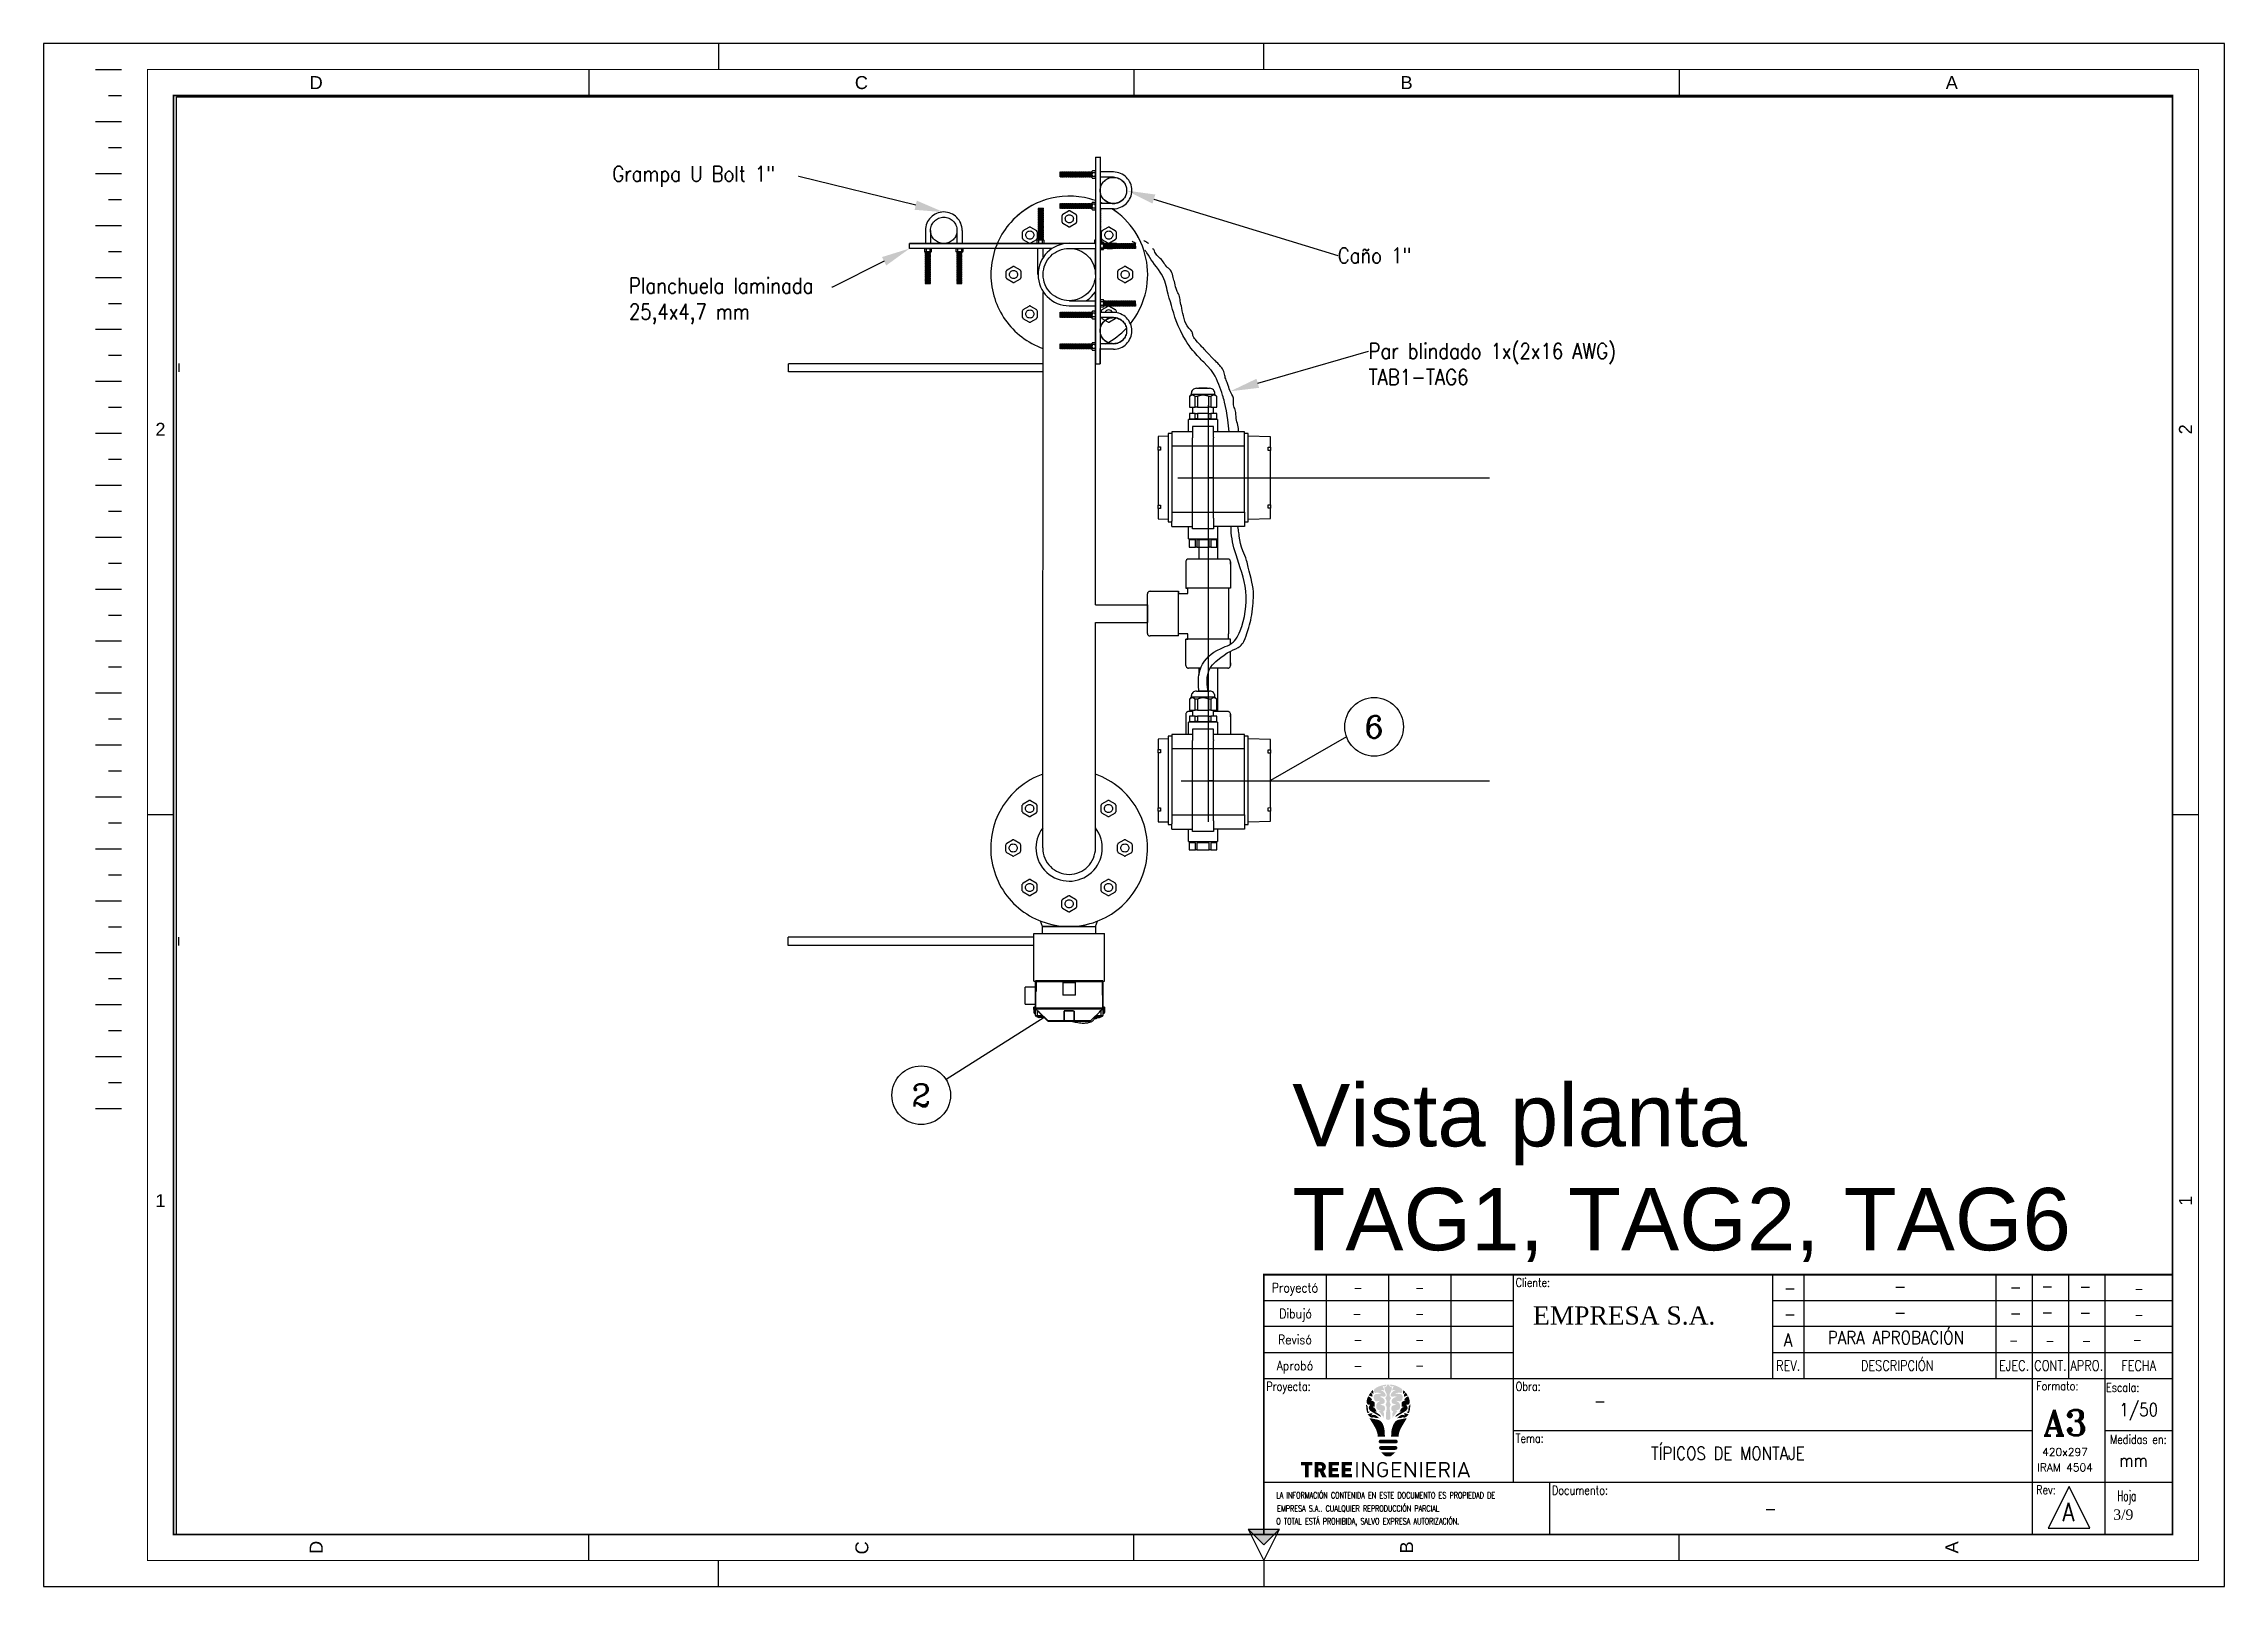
# Paper-space layout '3' of a CAD drawing. Header units: millimetres. Extents: x 303 to 723, y -11 to 286.
# The model-space entities are those that its viewports show. They can reach past a viewport. Long polylines and large blocks are cut down to what shows.
import ezdxf
from ezdxf import colors
from ezdxf.entities.mleader import LeaderData, LeaderLine
from ezdxf.enums import TextEntityAlignment as Align
from ezdxf.math import Vec2, Vec3

# ---------------------------------------------------------------- set-up
doc = ezdxf.new("R2010")
doc.units = ezdxf.units.MM
for name, pattern in [('1 PULG', [10, 10, 0]), ('CENTER2', [28.575, 19.05, -3.175, 3.175, -3.175]), ('Dashed', [2, 1, -1])]:
    doc.linetypes.add(name, pattern=pattern)
for name, color, linetype, lineweight in [('AM_0', 7, 'Continuous', 50), ('AM_9', 6, 'Dashed', 25), ('Color-7', 7, 'Continuous', 0)]:
    doc.layers.add(name, color=color, linetype=linetype, lineweight=lineweight)
for name, color, linetype in [('Canalización nueva', 6, 'Continuous'), ('Capa 1', 7, 'Continuous'), ('Conductor nuevo', 1, '1 PULG'), ('Instrumentos nuevos', 3, '1 PULG'), ('PIPING', 3, 'Continuous'), ('REFERENCIAS', 1, 'Continuous'), ('Rotulo', 7, 'Continuous'), ('TRDETAIL3', 7, 'Continuous'), ('TRMODEL1', 7, 'Continuous')]:
    doc.layers.add(name, color=color, linetype=linetype)
doc.styles.add('ROMANC', font='romanc')
doc.styles.add('ROMANS', font='times.ttf', dxfattribs={"height": 2.5})
doc.styles.add('Rotulo_RS', font='romans.shx', dxfattribs={"width": 0.85})
doc.styles.add('Rotulo_RT', font='romant.shx', dxfattribs={"width": 0.85})
doc.styles.get("Standard").update_dxf_attribs({"font": 'arial.ttf'})

psp = doc.layouts.new('3')

# ---------------------------------------------------------------- texts
at = {"style": 'Rotulo_RT'}
psp.add_text('A3', height=4.95, dxfattribs=at).set_placement((692.23, 20.97), align=Align.MIDDLE)
at = {"insert": (543.4, 86.16), "char_height": 12, "attachment_point": 1}
psp.add_mtext_dynamic_manual_height_columns('Vista planta  \\PTAG1, TAG2, TAG6', width=181.5877, gutter_width=0.02, heights=[0], dxfattribs=at)
at = {"layer": 'Rotulo'}
for s, p in [('D', (355.42, 278.96)), ('C', (460.42, 278.96)), ('B', (565.42, 278.96)), ('A', (670.42, 278.96)), ('2', (325.42, 212.21)), ('1', (325.42, 63.71))]:
    psp.add_text(s, height=2.5, dxfattribs=at).set_placement(p, align=Align.MIDDLE_CENTER)
for s, p in [('2', (715.42, 212.21)), ('1', (715.42, 63.71)), ('D', (355.42, -3.04)), ('C', (460.51, -3.13)), ('B', (565.42, -3.04)), ('A', (670.42, -3.04))]:
    psp.add_text(s, height=2.5, rotation=90, dxfattribs=at).set_placement(p, align=Align.MIDDLE_CENTER)
at = {"layer": 'Rotulo', "style": 'Rotulo_RS'}
for s, p in [('IRAM 4504', (692.23, 12.35)), ('420x297', (692.23, 15.32))]:
    psp.add_text(s, height=1.5, dxfattribs=at).set_placement(p, align=Align.MIDDLE)
at = {"layer": 'Rotulo', "char_height": 2.5, "attachment_point": 1, "style": 'Rotulo_RS'}
for s, insert in [('1/50', (702.68, 24.74)), ('mm', (702.68, 14.94))]:
    psp.add_mtext_dynamic_manual_height_columns(s, width=31.1664, gutter_width=12.5, heights=[0], dxfattribs=dict(at, insert=insert))

msp = doc.modelspace()

# ---------------------------------------------------------------- blocks, each defined once
blk = doc.blocks.new('TREE')
at = {"layer": 'Capa 1', "true_color": 0x82be28}
h = blk.add_hatch(color=62, dxfattribs=at)
h.dxf.hatch_style = 2
edge = h.paths.add_edge_path()
edge.add_spline(control_points=[(-2.24, 7.41), (-2.14, 7.12), (-1.92, 7.28), (-1.74, 7.28), (-1.46, 7.27), (-1.17, 7.28), (-0.86, 7.09), (-1.21, 7.07), (-1.49, 7.07), (-1.77, 7.04), (-2.12, 7), (-2.29, 6.84), (-2.33, 6.53), (-2.38, 6.17), (-2.18, 5.7), (-1.91, 5.6), (-1.84, 5.58), (-1.74, 5.61), (-1.66, 5.63), (-1.51, 5.66), (-1.36, 5.69), (-1.21, 5.73), (-1.2, 5.71), (-1.19, 5.68), (-1.18, 5.66), (-1.72, 5.41), (-1.94, 5), (-1.84, 4.43), (-1.76, 3.96), (-1.38, 3.9), (-0.9, 3.9), (-1.11, 3.81), (-1.23, 3.77), (-1.34, 3.72), (-1, 3.28), (-0.68, 2.87), (-0.36, 2.45), (-0.47, 2.84), (-0.2, 3.29), (-0.53, 3.65), (-0.19, 3.78), (-0.12, 4.08), (-0.15, 4.38), (-0.2, 4.94), (-0.74, 4.83), (-1.11, 4.98), (-0.74, 5.15), (-0.16, 5.07), (-0.19, 5.65), (-0.22, 6.26), (-0.76, 6.34), (-1.22, 6.51), (-0.98, 6.55), (-0.74, 6.59), (-0.51, 6.54), (-0.13, 6.47), (0.06, 6.6), (-0.06, 6.98), (-0.13, 7.19), (-0.32, 7.38), (-0.49, 7.54), (-0.61, 7.65), (-0.79, 7.69), (-0.99, 7.79), (-0.84, 7.79), (-0.75, 7.79), (-0.66, 7.78), (-0.56, 7.78), (-0.47, 7.75), (-0.28, 7.72), (-0.41, 8.06), (-0.51, 8.32), (-0.62, 8.63), (-0.39, 8.47), (-0.14, 8.35), (0.06, 8.65), (0.1, 8.72), (0.12, 8.78), (0.12, 8.84), (-0.14, 8.81), (-0.4, 8.77), (-0.67, 8.7), (-1.07, 8.61), (-1.43, 8.47), (-1.75, 8.29), (-1.85, 8.23), (-1.95, 8.17), (-2.04, 8.1), (-2.27, 7.93), (-2.34, 7.69), (-2.24, 7.41)], knot_values=[0, 0, 0, 0, 1, 1, 1, 2, 2, 2, 3, 3, 3, 4, 4, 4, 5, 5, 5, 6, 6, 6, 7, 7, 7, 8, 8, 8, 9, 9, 9, 10, 10, 10, 11, 11, 11, 12, 12, 12, 13, 13, 13, 14, 14, 14, 15, 15, 15, 16, 16, 16, 17, 17, 17, 18, 18, 18, 19, 19, 19, 20, 20, 20, 21, 21, 21, 22, 22, 22, 23, 23, 23, 24, 24, 24, 25, 25, 25, 26, 26, 26, 27, 27, 27, 28, 28, 28, 29, 29, 29, 30, 30, 30, 30], degree=3, periodic=0)
h = blk.add_hatch(color=62, dxfattribs=at)
h.dxf.hatch_style = 2
edge = h.paths.add_edge_path()
edge.add_spline(control_points=[(-0.28, 8.28), (-0.22, 8.02), (-0.22, 7.73), (-0.09, 7.53), (0.28, 6.96), (0.3, 6.72), (-0.11, 6.23), (0.23, 5.83), (0.26, 5.41), (-0.07, 4.98), (0.24, 4.63), (0.19, 4.25), (0.11, 3.84), (0.02, 3.38), (0.02, 2.9), (0.01, 2.43), (0.01, 2.22), (0.15, 2.05), (0.41, 2.05), (0.43, 2.05), (0.44, 2.05), (0.45, 2.05), (0.47, 2.05), (0.48, 2.05), (0.5, 2.05), (0.76, 2.05), (0.89, 2.22), (0.89, 2.43), (0.89, 2.9), (0.88, 3.38), (0.8, 3.84), (0.72, 4.25), (0.67, 4.63), (0.98, 4.98), (0.64, 5.41), (0.68, 5.83), (1.02, 6.23), (0.6, 6.72), (0.62, 6.96), (1, 7.53), (1.13, 7.73), (1.13, 8.02), (1.19, 8.28), (0.9, 8.38), (0.61, 8.48), (0.64, 8.85), (0.52, 8.86), (0.39, 8.85), (0.26, 8.85), (0.3, 8.48), (0.01, 8.38), (-0.28, 8.28)], knot_values=[0, 0, 0, 0, 1, 1, 1, 2, 2, 2, 3, 3, 3, 4, 4, 4, 5, 5, 5, 6, 6, 6, 7, 7, 7, 8, 8, 8, 9, 9, 9, 10, 10, 10, 11, 11, 11, 12, 12, 12, 13, 13, 13, 14, 14, 14, 15, 15, 15, 16, 16, 16, 17, 17, 17, 17], degree=3, periodic=0)
h = blk.add_hatch(color=62, dxfattribs=at)
h.dxf.hatch_style = 2
edge = h.paths.add_edge_path()
edge.add_spline(control_points=[(0.85, 8.65), (1.05, 8.35), (1.3, 8.47), (1.53, 8.63), (1.41, 8.32), (1.31, 8.06), (1.19, 7.72), (1.37, 7.75), (1.47, 7.78), (1.56, 7.78), (1.66, 7.79), (1.75, 7.79), (1.9, 7.79), (1.7, 7.69), (1.52, 7.65), (1.4, 7.54), (1.23, 7.38), (1.03, 7.19), (0.97, 6.98), (0.85, 6.6), (1.03, 6.47), (1.42, 6.54), (1.65, 6.59), (1.89, 6.55), (2.13, 6.51), (1.67, 6.34), (1.13, 6.26), (1.1, 5.65), (1.07, 5.07), (1.65, 5.15), (2.02, 4.98), (1.65, 4.83), (1.11, 4.94), (1.05, 4.38), (1.02, 4.08), (1.1, 3.78), (1.44, 3.65), (1.1, 3.29), (1.38, 2.84), (1.27, 2.45), (1.59, 2.87), (1.91, 3.28), (2.25, 3.72), (2.14, 3.77), (2.02, 3.81), (1.81, 3.9), (2.29, 3.9), (2.66, 3.96), (2.75, 4.43), (2.85, 5), (2.63, 5.41), (2.09, 5.66), (2.1, 5.68), (2.11, 5.71), (2.12, 5.73), (2.27, 5.69), (2.42, 5.66), (2.57, 5.63), (2.65, 5.61), (2.75, 5.58), (2.82, 5.6), (3.09, 5.7), (3.29, 6.17), (3.24, 6.53), (3.2, 6.84), (3.03, 7), (2.67, 7.04), (2.4, 7.07), (2.12, 7.07), (1.77, 7.09), (2.08, 7.28), (2.36, 7.27), (2.65, 7.28), (2.82, 7.28), (3.05, 7.12), (3.15, 7.41), (3.24, 7.69), (3.18, 7.93), (2.95, 8.1), (2.85, 8.18), (2.74, 8.24), (2.62, 8.32), (2.05, 8.64), (1.43, 8.82), (0.78, 8.85), (0.78, 8.79), (0.8, 8.72), (0.85, 8.65)], knot_values=[0, 0, 0, 0, 1, 1, 1, 2, 2, 2, 3, 3, 3, 4, 4, 4, 5, 5, 5, 6, 6, 6, 7, 7, 7, 8, 8, 8, 9, 9, 9, 10, 10, 10, 11, 11, 11, 12, 12, 12, 13, 13, 13, 14, 14, 14, 15, 15, 15, 16, 16, 16, 17, 17, 17, 18, 18, 18, 19, 19, 19, 20, 20, 20, 21, 21, 21, 22, 22, 22, 23, 23, 23, 24, 24, 24, 25, 25, 25, 26, 26, 26, 27, 27, 27, 28, 28, 28, 29, 29, 29, 29], degree=3, periodic=0)
h = blk.add_hatch(color=62, dxfattribs=at)
h.dxf.hatch_style = 2
edge = h.paths.add_edge_path()
edge.add_spline(control_points=[(-3.13, 3.61), (-3.26, 3.64), (-3.37, 3.66), (-3.45, 3.68), (-3.44, 3.78), (-3.42, 3.88), (-3.43, 3.98), (-3.44, 4.17), (-3.47, 4.36), (-3.5, 4.55), (-3.5, 4.61), (-3.48, 4.69), (-3.51, 4.72), (-3.61, 4.81), (-3.69, 4.94), (-3.78, 5.05), (-3.8, 4.72), (-3.78, 4.37), (-3.72, 4.02), (-3.69, 3.79), (-3.62, 3.56), (-3.55, 3.35), (-3.35, 3.33), (-3.25, 3.4), (-3.13, 3.61)], knot_values=[0, 0, 0, 0, 1, 1, 1, 2, 2, 2, 3, 3, 3, 4, 4, 4, 5, 5, 5, 6, 6, 6, 7, 7, 7, 8, 8, 8, 8], degree=3, periodic=0)
h = blk.add_hatch(color=62, dxfattribs=at)
h.dxf.hatch_style = 2
edge = h.paths.add_edge_path()
edge.add_spline(control_points=[(-3.02, 4.98), (-3.05, 4.92), (-3.08, 4.87), (-3.11, 4.82), (-3.37, 4.44), (-3.36, 4.19), (-3.04, 3.86), (-2.92, 3.74), (-2.77, 3.65), (-2.62, 3.56), (-2.03, 3.23), (-1.44, 2.9), (-0.91, 2.6), (-1.03, 2.96), (-1.31, 3.22), (-2.16, 3.64), (-2, 3.63), (-1.88, 3.62), (-1.74, 3.61), (-1.97, 3.99), (-2, 4.5), (-2.58, 4.54), (-2.45, 4.56), (-2.31, 4.58), (-2.16, 4.61), (-2.16, 4.9), (-2.06, 5.25), (-2.19, 5.45), (-2.33, 5.66), (-2.68, 5.73), (-2.94, 5.87), (-2.83, 5.89), (-2.73, 5.91), (-2.6, 5.93), (-2.81, 6.26), (-3.06, 6.48), (-3.39, 6.6), (-3.54, 6.3), (-3.65, 5.98), (-3.71, 5.64), (-3.67, 5.03), (-3.53, 4.93), (-3.02, 4.98)], knot_values=[0, 0, 0, 0, 1, 1, 1, 2, 2, 2, 3, 3, 3, 4, 4, 4, 5, 5, 5, 6, 6, 6, 7, 7, 7, 8, 8, 8, 9, 9, 9, 10, 10, 10, 11, 11, 11, 12, 12, 12, 13, 13, 13, 14, 14, 14, 14], degree=3, periodic=0)
h = blk.add_hatch(color=62, dxfattribs=at)
h.dxf.hatch_style = 2
edge = h.paths.add_edge_path()
edge.add_spline(control_points=[(-2.93, 7.32), (-3.07, 7.15), (-3.19, 6.96), (-3.3, 6.77), (-3.09, 6.67), (-2.86, 6.6), (-2.63, 6.51), (-2.45, 6.84), (-2.65, 7.09), (-2.93, 7.32)], knot_values=[0, 0, 0, 0, 1, 1, 1, 2, 2, 2, 3, 3, 3, 3], degree=3, periodic=0)
h = blk.add_hatch(color=62, dxfattribs=at)
h.dxf.hatch_style = 2
edge = h.paths.add_edge_path()
edge.add_spline(control_points=[(-2.38, 7.26), (-2.4, 7.45), (-2.48, 7.65), (-2.45, 7.82), (-2.6, 7.69), (-2.74, 7.55), (-2.87, 7.4), (-2.72, 7.28), (-2.57, 7.15), (-2.38, 7), (-2.38, 7.1), (-2.37, 7.18), (-2.38, 7.26)], knot_values=[0, 0, 0, 0, 1, 1, 1, 2, 2, 2, 3, 3, 3, 4, 4, 4, 4], degree=3, periodic=0)
h = blk.add_hatch(color=62, dxfattribs=at)
h.dxf.hatch_style = 2
edge = h.paths.add_edge_path()
edge.add_spline(control_points=[(3.51, 5.93), (3.64, 5.91), (3.74, 5.89), (3.84, 5.87), (3.58, 5.73), (3.23, 5.66), (3.1, 5.45), (2.97, 5.25), (3.07, 4.9), (3.07, 4.61), (3.22, 4.58), (3.36, 4.56), (3.49, 4.54), (2.91, 4.5), (2.88, 3.99), (2.64, 3.61), (2.79, 3.62), (2.91, 3.63), (3.07, 3.64), (2.22, 3.22), (1.93, 2.96), (1.82, 2.6), (2.35, 2.9), (2.94, 3.23), (3.53, 3.56), (3.68, 3.65), (3.83, 3.74), (3.95, 3.86), (4.27, 4.19), (4.28, 4.44), (4.02, 4.82), (3.99, 4.87), (3.96, 4.92), (3.92, 4.98), (4.44, 4.93), (4.57, 5.03), (4.62, 5.62), (4.56, 5.97), (4.46, 6.29), (4.31, 6.6), (3.97, 6.49), (3.72, 6.26), (3.51, 5.93)], knot_values=[0, 0, 0, 0, 1, 1, 1, 2, 2, 2, 3, 3, 3, 4, 4, 4, 5, 5, 5, 6, 6, 6, 7, 7, 7, 8, 8, 8, 9, 9, 9, 10, 10, 10, 11, 11, 11, 12, 12, 12, 13, 13, 13, 14, 14, 14, 14], degree=3, periodic=0)
h = blk.add_hatch(color=62, dxfattribs=at)
h.dxf.hatch_style = 2
edge = h.paths.add_edge_path()
edge.add_spline(control_points=[(3.29, 7.26), (3.28, 7.18), (3.29, 7.1), (3.29, 7), (3.47, 7.15), (3.62, 7.27), (3.77, 7.39), (3.72, 7.45), (3.66, 7.51), (3.61, 7.57), (3.52, 7.65), (3.44, 7.72), (3.36, 7.8), (3.38, 7.63), (3.31, 7.44), (3.29, 7.26)], knot_values=[0, 0, 0, 0, 1, 1, 1, 2, 2, 2, 3, 3, 3, 4, 4, 4, 5, 5, 5, 5], degree=3, periodic=0)
h = blk.add_hatch(color=62, dxfattribs=at)
h.dxf.hatch_style = 2
edge = h.paths.add_edge_path()
edge.add_spline(control_points=[(3.54, 6.51), (3.77, 6.6), (4, 6.67), (4.21, 6.77), (4.1, 6.96), (3.98, 7.14), (3.84, 7.32), (3.56, 7.09), (3.36, 6.84), (3.54, 6.51)], knot_values=[0, 0, 0, 0, 1, 1, 1, 2, 2, 2, 3, 3, 3, 3], degree=3, periodic=0)
h = blk.add_hatch(color=62, dxfattribs=at)
h.dxf.hatch_style = 2
edge = h.paths.add_edge_path()
edge.add_spline(control_points=[(4.4, 4.55), (4.38, 4.36), (4.35, 4.17), (4.34, 3.98), (4.33, 3.88), (4.35, 3.78), (4.36, 3.68), (4.28, 3.66), (4.16, 3.64), (4.04, 3.61), (4.16, 3.4), (4.26, 3.33), (4.46, 3.35), (4.61, 3.78), (4.7, 4.23), (4.7, 4.71), (4.7, 4.82), (4.7, 4.94), (4.69, 5.05), (4.6, 4.94), (4.52, 4.81), (4.42, 4.72), (4.39, 4.69), (4.41, 4.61), (4.4, 4.55)], knot_values=[0, 0, 0, 0, 1, 1, 1, 2, 2, 2, 3, 3, 3, 4, 4, 4, 5, 5, 5, 6, 6, 6, 7, 7, 7, 8, 8, 8, 8], degree=3, periodic=0)
h = blk.add_hatch(color=62, dxfattribs=at)
h.dxf.hatch_style = 2
edge = h.paths.add_edge_path()
edge.add_spline(control_points=[(-3.29, 2.89), (-3.02, 2.62), (-2.78, 2.33), (-2.37, 2.56), (-2.35, 2.57), (-2.31, 2.57), (-2.29, 2.56), (-1.97, 2.3), (-1.57, 2.49), (-1.22, 2.35), (-1.69, 2.67), (-2.03, 3.29), (-2.8, 2.9), (-2.7, 3.04), (-2.64, 3.13), (-2.58, 3.22), (-2.59, 3.25), (-2.6, 3.28), (-2.61, 3.32), (-2.75, 3.3), (-2.9, 3.31), (-3.03, 3.27), (-3.21, 3.21), (-3.37, 3.18), (-3.5, 3.19)], knot_values=[0, 0, 0, 0, 1, 1, 1, 2, 2, 2, 3, 3, 3, 4, 4, 4, 5, 5, 5, 6, 6, 6, 7, 7, 7, 8, 8, 8, 8], degree=3, periodic=0)
edge.add_line((-3.5, 3.19), (-3.29, 2.89))
h = blk.add_hatch(color=62, dxfattribs=at)
h.dxf.hatch_style = 2
edge = h.paths.add_edge_path()
edge.add_spline(control_points=[(-1.28, 1.98), (-1.44, 2.04), (-1.61, 2.09), (-1.78, 2.13), (-2.23, 2.22), (-2.68, 2.3), (-3.13, 2.39), (-3.06, 2.25), (-2.98, 2.11), (-2.9, 1.97), (-2.76, 1.73), (-2.61, 1.5), (-2.47, 1.27), (-2.02, 0.52), (-1.57, -0.24), (-1.55, -1.16), (-1.09, -1.16), (-0.63, -1.16), (-0.17, -1.16), (-0.19, -0.89), (-0.21, -0.59), (-0.23, -0.17), (-0.26, 0.57), (-0.58, 1.71), (-1.28, 1.98)], knot_values=[0, 0, 0, 0, 1, 1, 1, 2, 2, 2, 3, 3, 3, 4, 4, 4, 5, 5, 5, 6, 6, 6, 7, 7, 7, 8, 8, 8, 8], degree=3, periodic=0)
h = blk.add_hatch(color=62, dxfattribs=at)
h.dxf.hatch_style = 2
edge = h.paths.add_edge_path()
edge.add_spline(control_points=[(2.19, 1.98), (1.49, 1.71), (1.08, 0.29), (1.05, -0.45), (1.04, -0.75), (1.03, -0.97), (1.02, -1.16), (1.5, -1.16), (1.98, -1.16), (2.46, -1.16), (2.48, -0.2), (2.96, 0.57), (3.43, 1.34), (3.59, 1.61), (3.75, 1.88), (3.91, 2.15), (3.95, 2.23), (4, 2.31), (4.04, 2.39), (3.59, 2.3), (3.14, 2.22), (2.69, 2.13), (2.52, 2.09), (2.35, 2.04), (2.19, 1.98)], knot_values=[0, 0, 0, 0, 1, 1, 1, 2, 2, 2, 3, 3, 3, 4, 4, 4, 5, 5, 5, 6, 6, 6, 7, 7, 7, 8, 8, 8, 8], degree=3, periodic=0)
h = blk.add_hatch(color=62, dxfattribs=at)
h.dxf.hatch_style = 2
edge = h.paths.add_edge_path()
edge.add_spline(control_points=[(4.4, 3.19), (4.27, 3.18), (4.12, 3.21), (3.94, 3.27), (3.81, 3.31), (3.66, 3.3), (3.52, 3.32), (3.51, 3.28), (3.5, 3.25), (3.49, 3.22), (3.55, 3.13), (3.61, 3.04), (3.71, 2.9), (2.94, 3.29), (2.59, 2.67), (2.13, 2.35), (2.47, 2.49), (2.88, 2.3), (3.2, 2.56), (3.22, 2.57), (3.26, 2.57), (3.28, 2.56), (3.69, 2.33), (3.93, 2.62), (4.2, 2.89)], knot_values=[0, 0, 0, 0, 1, 1, 1, 2, 2, 2, 3, 3, 3, 4, 4, 4, 5, 5, 5, 6, 6, 6, 7, 7, 7, 8, 8, 8, 8], degree=3, periodic=0)
edge.add_line((4.2, 2.89), (4.4, 3.19))
at = {"layer": 'Capa 1', "true_color": 0x1e5a3c}
h = blk.add_hatch(color=119, dxfattribs=at)
edge = h.paths.add_edge_path()
edge.add_spline(control_points=[(0.44, -2.49), (-0.03, -2.49), (-0.49, -2.49), (-0.96, -2.49), (-1.22, -2.49), (-1.37, -2.35), (-1.37, -2.12), (-1.37, -1.9), (-1.21, -1.75), (-0.95, -1.75), (-0.01, -1.75), (0.93, -1.75), (1.87, -1.75), (2.12, -1.75), (2.28, -1.9), (2.28, -2.12), (2.28, -2.35), (2.13, -2.49), (1.87, -2.49), (1.39, -2.49), (0.91, -2.49), (0.44, -2.49)], knot_values=[0, 0, 0, 0, 1, 1, 1, 2, 2, 2, 3, 3, 3, 4, 4, 4, 5, 5, 5, 6, 6, 6, 7, 7, 7, 7], degree=3, periodic=0)
h = blk.add_hatch(color=119, dxfattribs=at)
edge = h.paths.add_edge_path()
edge.add_spline(control_points=[(0.44, -3.72), (-0.01, -3.72), (-0.46, -3.72), (-0.91, -3.72), (-1.14, -3.72), (-1.29, -3.58), (-1.3, -3.37), (-1.31, -3.15), (-1.16, -2.98), (-0.92, -2.98), (0, -2.98), (0.92, -2.98), (1.83, -2.98), (2.07, -2.98), (2.23, -3.15), (2.22, -3.37), (2.21, -3.58), (2.06, -3.72), (1.82, -3.72), (1.36, -3.72), (0.9, -3.72), (0.44, -3.72)], knot_values=[0, 0, 0, 0, 1, 1, 1, 2, 2, 2, 3, 3, 3, 4, 4, 4, 5, 5, 5, 6, 6, 6, 7, 7, 7, 7], degree=3, periodic=0)
h = blk.add_hatch(color=119, dxfattribs=at)
edge = h.paths.add_edge_path()
edge.add_spline(control_points=[(-0.92, -4.19), (0.01, -4.19), (0.9, -4.19), (1.79, -4.19), (1.8, -4.2), (1.81, -4.21), (1.81, -4.23), (1.54, -4.46), (1.26, -4.7), (0.98, -4.92), (0.92, -4.97), (0.83, -4.98), (0.75, -4.99), (0.64, -5), (0.53, -4.98), (0.42, -4.99), (0.07, -5.04), (-0.19, -4.91), (-0.42, -4.67), (-0.57, -4.51), (-0.73, -4.37), (-0.92, -4.19)], knot_values=[0, 0, 0, 0, 1, 1, 1, 2, 2, 2, 3, 3, 3, 4, 4, 4, 5, 5, 5, 6, 6, 6, 7, 7, 7, 7], degree=3, periodic=0)
h = blk.add_hatch(color=119, dxfattribs=at)
h.dxf.hatch_style = 2
h.paths.add_polyline_path([(-14.14, -6.71), (-14.86, -6.71), (-14.86, -9.01), (-15.58, -9.01), (-15.58, -6.71), (-16.31, -6.71), (-16.31, -6.07), (-14.14, -6.07)])
h = blk.add_hatch(color=119, dxfattribs=at)
h.dxf.hatch_style = 2
edge = h.paths.add_edge_path()
edge.add_spline(control_points=[(-11.39, -9.01), (-11.39, -9.01), (-12.23, -9.01), (-12.23, -9.01), (-12.23, -9.01), (-12.75, -7.91), (-12.75, -7.91), (-12.75, -7.91), (-12.99, -7.91), (-12.99, -7.91), (-12.99, -7.91), (-12.99, -9.01), (-12.99, -9.01), (-12.99, -9.01), (-13.71, -9.01), (-13.71, -9.01), (-13.71, -9.01), (-13.71, -6.07), (-13.71, -6.07), (-13.71, -6.07), (-12.55, -6.07), (-12.55, -6.07), (-12.34, -6.07), (-12.16, -6.11), (-12.01, -6.2), (-11.86, -6.29), (-11.74, -6.4), (-11.66, -6.55), (-11.58, -6.69), (-11.54, -6.85), (-11.54, -7.01), (-11.54, -7.2), (-11.59, -7.35), (-11.68, -7.49), (-11.78, -7.62), (-11.89, -7.72), (-12.02, -7.78), (-12.02, -7.78), (-11.39, -9.01), (-11.39, -9.01)], knot_values=[0, 0, 0, 0, 1, 1, 1, 2, 2, 2, 3, 3, 3, 4, 4, 4, 5, 5, 5, 6, 6, 6, 7, 7, 7, 8, 8, 8, 9, 9, 9, 10, 10, 10, 11, 11, 11, 12, 12, 12, 13, 13, 13, 13], degree=3, periodic=0)
edge = h.paths.add_edge_path()
edge.add_spline(control_points=[(-12.27, -7.01), (-12.27, -6.96), (-12.28, -6.91), (-12.3, -6.87), (-12.33, -6.82), (-12.37, -6.78), (-12.41, -6.76), (-12.46, -6.73), (-12.52, -6.72), (-12.58, -6.72), (-12.58, -6.72), (-12.99, -6.72), (-12.99, -6.72), (-12.99, -6.72), (-12.99, -7.31), (-12.99, -7.31), (-12.99, -7.31), (-12.58, -7.31), (-12.58, -7.31), (-12.52, -7.31), (-12.46, -7.3), (-12.41, -7.27), (-12.37, -7.24), (-12.33, -7.2), (-12.3, -7.16), (-12.28, -7.11), (-12.27, -7.07), (-12.27, -7.01)], knot_values=[0, 0, 0, 0, 1, 1, 1, 2, 2, 2, 3, 3, 3, 4, 4, 4, 5, 5, 5, 6, 6, 6, 7, 7, 7, 8, 8, 8, 9, 9, 9, 9], degree=3, periodic=0)
h = blk.add_hatch(color=119, dxfattribs=at)
h.dxf.hatch_style = 2
h.paths.add_polyline_path([(-9.02, -9.01), (-11.02, -9.01), (-11.02, -6.07), (-9.02, -6.07), (-9.02, -6.71), (-10.3, -6.71), (-10.3, -7.2), (-9.21, -7.2), (-9.21, -7.85), (-10.3, -7.85), (-10.3, -8.37), (-9.02, -8.37)])
h = blk.add_hatch(color=119, dxfattribs=at)
h.dxf.hatch_style = 2
h.paths.add_polyline_path([(-6.51, -9.01), (-8.51, -9.01), (-8.51, -6.07), (-6.51, -6.07), (-6.51, -6.71), (-7.78, -6.71), (-7.78, -7.2), (-6.69, -7.2), (-6.69, -7.85), (-7.78, -7.85), (-7.78, -8.37), (-6.51, -8.37)])
h = blk.add_hatch(color=119, dxfattribs=at)
h.dxf.hatch_style = 2
h.paths.add_polyline_path([(-5.39, -9.01), (-5.7, -9.01), (-5.7, -6.07), (-5.39, -6.07)])
h = blk.add_hatch(color=119, dxfattribs=at)
h.dxf.hatch_style = 2
h.paths.add_polyline_path([(-2.36, -9.01), (-2.66, -9.01), (-4.22, -6.65), (-4.22, -9.01), (-4.54, -9.01), (-4.54, -6.07), (-4.24, -6.07), (-2.68, -8.42), (-2.68, -6.07), (-2.36, -6.07)])
h = blk.add_hatch(color=119, dxfattribs=at)
h.dxf.hatch_style = 2
edge = h.paths.add_edge_path()
edge.add_spline(control_points=[(0.44, -7.94), (0.44, -8.1), (0.42, -8.25), (0.38, -8.37), (0.34, -8.49), (0.27, -8.6), (0.18, -8.69), (0.09, -8.8), (-0.03, -8.89), (-0.16, -8.94), (-0.3, -9), (-0.44, -9.03), (-0.59, -9.03), (-0.89, -9.03), (-1.14, -8.93), (-1.35, -8.73), (-1.42, -8.66), (-1.47, -8.58), (-1.51, -8.51), (-1.54, -8.44), (-1.57, -8.36), (-1.59, -8.27), (-1.6, -8.17), (-1.61, -8.08), (-1.62, -7.98), (-1.62, -7.88), (-1.62, -7.73), (-1.62, -7.54), (-1.62, -7.29), (-1.62, -7.1), (-1.61, -6.97), (-1.6, -6.85), (-1.58, -6.74), (-1.54, -6.63), (-1.5, -6.53), (-1.44, -6.44), (-1.35, -6.35), (-1.14, -6.14), (-0.89, -6.04), (-0.59, -6.04), (-0.47, -6.04), (-0.36, -6.06), (-0.26, -6.09), (-0.16, -6.11), (-0.07, -6.16), (0.02, -6.22), (0.11, -6.27), (0.2, -6.35), (0.29, -6.44), (0.29, -6.44), (0.08, -6.65), (0.08, -6.65), (-0.01, -6.57), (-0.08, -6.51), (-0.14, -6.46), (-0.2, -6.42), (-0.26, -6.38), (-0.34, -6.36), (-0.41, -6.34), (-0.5, -6.32), (-0.59, -6.32), (-0.69, -6.32), (-0.78, -6.34), (-0.87, -6.38), (-0.96, -6.41), (-1.03, -6.46), (-1.1, -6.53), (-1.19, -6.63), (-1.25, -6.74), (-1.27, -6.86), (-1.3, -6.99), (-1.31, -7.22), (-1.31, -7.54), (-1.31, -7.86), (-1.3, -8.08), (-1.27, -8.21), (-1.25, -8.34), (-1.19, -8.45), (-1.1, -8.55), (-0.97, -8.68), (-0.8, -8.75), (-0.59, -8.75), (-0.48, -8.75), (-0.38, -8.73), (-0.28, -8.69), (-0.19, -8.64), (-0.11, -8.58), (-0.04, -8.5), (0.07, -8.37), (0.12, -8.19), (0.12, -7.96), (0.12, -7.96), (0.12, -7.74), (0.12, -7.74), (0.12, -7.74), (-0.59, -7.74), (-0.59, -7.74), (-0.59, -7.74), (-0.59, -7.47), (-0.59, -7.47), (-0.59, -7.47), (0.44, -7.47), (0.44, -7.47), (0.44, -7.47), (0.44, -7.94), (0.44, -7.94)], knot_values=[0, 0, 0, 0, 1, 1, 1, 2, 2, 2, 3, 3, 3, 4, 4, 4, 5, 5, 5, 6, 6, 6, 7, 7, 7, 8, 8, 8, 9, 9, 9, 10, 10, 10, 11, 11, 11, 12, 12, 12, 13, 13, 13, 14, 14, 14, 15, 15, 15, 16, 16, 16, 17, 17, 17, 18, 18, 18, 19, 19, 19, 20, 20, 20, 21, 21, 21, 22, 22, 22, 23, 23, 23, 24, 24, 24, 25, 25, 25, 26, 26, 26, 27, 27, 27, 28, 28, 28, 29, 29, 29, 30, 30, 30, 31, 31, 31, 32, 32, 32, 33, 33, 33, 34, 34, 34, 35, 35, 35, 35], degree=3, periodic=0)
h = blk.add_hatch(color=119, dxfattribs=at)
h.dxf.hatch_style = 2
h.paths.add_polyline_path([(2.98, -9.01), (1.16, -9.01), (1.16, -6.07), (2.98, -6.07), (2.98, -6.35), (1.47, -6.35), (1.47, -7.38), (2.76, -7.38), (2.76, -7.66), (1.47, -7.66), (1.47, -8.73), (2.98, -8.73)])
h = blk.add_hatch(color=119, dxfattribs=at)
h.dxf.hatch_style = 2
h.paths.add_polyline_path([(5.81, -9.01), (5.51, -9.01), (3.95, -6.65), (3.95, -9.01), (3.64, -9.01), (3.64, -6.07), (3.93, -6.07), (5.5, -8.42), (5.5, -6.07), (5.81, -6.07)])
h = blk.add_hatch(color=119, dxfattribs=at)
h.dxf.hatch_style = 2
h.paths.add_polyline_path([(6.98, -9.01), (6.66, -9.01), (6.66, -6.07), (6.98, -6.07)])
h = blk.add_hatch(color=119, dxfattribs=at)
h.dxf.hatch_style = 2
h.paths.add_polyline_path([(9.65, -9.01), (7.83, -9.01), (7.83, -6.07), (9.65, -6.07), (9.65, -6.35), (8.14, -6.35), (8.14, -7.38), (9.43, -7.38), (9.43, -7.66), (8.14, -7.66), (8.14, -8.73), (9.65, -8.73)])
h = blk.add_hatch(color=119, dxfattribs=at)
h.dxf.hatch_style = 2
edge = h.paths.add_edge_path()
edge.add_spline(control_points=[(12.37, -9.01), (12.37, -9.01), (12, -9.01), (12, -9.01), (12, -9.01), (11.33, -7.7), (11.33, -7.7), (11.33, -7.7), (10.62, -7.7), (10.62, -7.7), (10.62, -7.7), (10.62, -9.01), (10.62, -9.01), (10.62, -9.01), (10.31, -9.01), (10.31, -9.01), (10.31, -9.01), (10.31, -6.07), (10.31, -6.07), (10.31, -6.07), (11.44, -6.07), (11.44, -6.07), (11.61, -6.07), (11.76, -6.1), (11.89, -6.17), (12.02, -6.23), (12.13, -6.33), (12.2, -6.45), (12.27, -6.58), (12.31, -6.72), (12.31, -6.88), (12.31, -7.1), (12.25, -7.27), (12.13, -7.41), (12.02, -7.55), (11.86, -7.63), (11.67, -7.67), (11.67, -7.67), (12.37, -9.01), (12.37, -9.01)], knot_values=[0, 0, 0, 0, 1, 1, 1, 2, 2, 2, 3, 3, 3, 4, 4, 4, 5, 5, 5, 6, 6, 6, 7, 7, 7, 8, 8, 8, 9, 9, 9, 10, 10, 10, 11, 11, 11, 12, 12, 12, 13, 13, 13, 13], degree=3, periodic=0)
edge = h.paths.add_edge_path()
edge.add_spline(control_points=[(11.99, -6.89), (11.99, -6.71), (11.94, -6.58), (11.83, -6.49), (11.73, -6.39), (11.59, -6.35), (11.41, -6.35), (11.41, -6.35), (10.62, -6.35), (10.62, -6.35), (10.62, -6.35), (10.62, -7.43), (10.62, -7.43), (10.62, -7.43), (11.41, -7.43), (11.41, -7.43), (11.52, -7.43), (11.62, -7.41), (11.71, -7.37), (11.8, -7.33), (11.87, -7.27), (11.92, -7.19), (11.97, -7.11), (11.99, -7.01), (11.99, -6.89)], knot_values=[0, 0, 0, 0, 1, 1, 1, 2, 2, 2, 3, 3, 3, 4, 4, 4, 5, 5, 5, 6, 6, 6, 7, 7, 7, 8, 8, 8, 8], degree=3, periodic=0)
h = blk.add_hatch(color=119, dxfattribs=at)
h.dxf.hatch_style = 2
h.paths.add_polyline_path([(13.33, -9.01), (13.02, -9.01), (13.02, -6.07), (13.33, -6.07)])
h = blk.add_hatch(color=119, dxfattribs=at)
h.dxf.hatch_style = 2
h.paths.add_polyline_path([(16.24, -9.01), (15.9, -9.01), (15.67, -8.34), (14.38, -8.34), (14.14, -9.01), (13.81, -9.01), (14.89, -6.07), (15.16, -6.07)])
h.paths.add_polyline_path([(15.57, -8.07), (15.03, -6.52), (14.47, -8.07)])
blk = doc.blocks.new('BLOQUE-ROTULO-TREE')
for p, q in [((-163, 50), (-163, 30)), ((-139, 50), (-139, 30)), ((-127, 50), (-127, 10)), ((-77, 50), (-77, 30)), ((-71, 50), (-71, 30)), ((-34, 50), (-34, 30)), ((-27, 50), (-27, 0)), ((-20, 50), (-20, 30)), ((-13, 50), (-13, 0)), ((-175, 45), (-127, 45)), ((-77, 45), (0, 45)), ((-127, 40), (-175, 40)), ((0, 40), (-77, 40)), ((-175, 35), (-127, 35)), ((-77, 35), (0, 35)), ((-175, 30), (0, 30)), ((-127, 20), (-27, 20)), ((-13, 20), (0, 20)), ((0, 10), (-175, 10)), ((-120, 10), (-120, 0))]:
    blk.add_line(p, q)
blk.add_lwpolyline([(-19.91, 9.2), (-23.91, 1.2), (-15.91, 1.2), (-19.91, 9.2)])
at = {"layer": 'Rotulo'}
blk.add_line((-151, 50), (-151, 30), dxfattribs=at)
at = {"layer": 'Rotulo', "const_width": 0.35}
blk.add_lwpolyline([(-175, 50), (0, 50), (0, 0), (-175, 0)], close=True, dxfattribs=at)
blk.add_blockref('TREE', (-151.5, 20))
at = {"style": 'Rotulo_RS'}
for s, height, width, p in [('Proyectó', 1.8, 0.85, (-169, 47.5)), ('-', 2, 0.8, (-156.87, 47.5)), ('-', 1.92, 0.8, (-144.98, 47.5)), ('Dibujó', 1.8, 0.85, (-168.87, 42.5)), ('-', 2, 0.8, (-157.07, 42.5)), ('-', 1.92, 0.8, (-144.98, 42.5)), ('Revisó', 1.8, 0.85, (-169, 37.5)), ('-', 2, 0.8, (-156.87, 37.5)), ('-', 1.92, 0.8, (-144.98, 37.5)), ('DESCRIPCIÓN', 2, 0.8, (-53, 32.5)), ('-', 2, 0.8, (-30.56, 37.32)), ('-', 2, 0.8, (-23.56, 37.26)), ('-', 2, 0.8, (-16.56, 37.26)), ('-', 1.92, 0.8, (-6.75, 37.47)), ('Aprobó', 1.8, 0.85, (-169, 32.5)), ('-', 2, 0.8, (-156.87, 32.5)), ('-', 1.92, 0.8, (-144.98, 32.5)), ('REV.', 2, 0.8, (-74, 32.5)), ('EJEC.', 2, 0.8, (-30.5, 32.5)), ('CONT.', 2, 0.8, (-23.5, 32.5)), ('APRO.', 2, 0.8, (-16.5, 32.5)), ('FECHA', 2, 0.8, (-6.5, 32.5)), ('Medidas en:', 1.7, 0.8, (-6.57, 18.29))]:
    blk.add_text(s, height=height, dxfattribs=dict(at, width=width)).set_placement(p, align=Align.MIDDLE_CENTER)
for s, height, width, p in [('Cliente:', 1.7, 0.8, (-126.5, 48.5)), ('Formato:', 1.7, 0.8, (-26.25, 28.59)), ('Proyecta:', 1.7, 0.8, (-174.5, 28.5)), ('Obra:', 1.7, 0.8, (-126.5, 28.5)), ('Escala:', 1.7, 0.8, (-12.79, 28.29)), ('Tema:', 1.7, 0.8, (-126.5, 18.5)), ('LA INFORMACIÓN CONTENIDA EN ESTE DOCUMENTO ES PROPIEDAD DE', 1.2, 0.75, (-172.59, 7.54)), ('Documento:', 1.7, 0.8, (-119.5, 8.5)), ('Rev:', 1.7, 0.8, (-26.25, 8.59)), ('EMPRESA S.A.. CUALQUIER REPRODUCCIÓN PARCIAL ', 1.2, 0.75, (-172.42, 4.99)), ('O TOTAL ESTÁ PROHIBIDA, SALVO EXPRESA AUTORIZACIÓN. ', 1.2, 0.75, (-172.59, 2.54))]:
    blk.add_text(s, height=height, dxfattribs=dict(at, width=width)).set_placement(p, align=Align.MIDDLE_LEFT)
at = {"layer": 'Rotulo'}
for s, width, insert, char_height, attachment_point, style in [('-', 31.1664, (-74.85, 48.69), 2.5, 1, 'Rotulo_RS'), ('-', 31.1664, (-53.63, 49.04), 2.5, 1, 'Rotulo_RS'), ('-', 31.1664, (-31.37, 48.89), 2.5, 1, 'Rotulo_RS'), ('-', 31.1664, (-25.28, 49.09), 2.5, 1, 'Rotulo_RS'), ('-', 31.1664, (-17.97, 49.03), 2.5, 1, 'Rotulo_RS'), ('-', 31.1664, (-7.3, 48.18), 1.8, 1, 'Rotulo_RS'), ('EMPRESA S.A.', 43.6015, (-123.15, 43.9), 3.5, 1, 'ROMANS'), ('-', 31.1664, (-74.85, 43.69), 2.5, 1, 'Rotulo_RS'), ('-', 31.1664, (-53.63, 44.04), 2.5, 1, 'Rotulo_RS'), ('-', 31.1664, (-31.37, 43.89), 2.5, 1, 'Rotulo_RS'), ('-', 31.1664, (-25.28, 44.09), 2.5, 1, 'Rotulo_RS'), ('-', 31.1664, (-17.97, 44.03), 2.5, 1, 'Rotulo_RS'), ('-', 31.1664, (-7.3, 43.18), 1.8, 1, 'Rotulo_RS'), ('A', 31.1664, (-74.85, 38.69), 2.5, 1, 'Rotulo_RS'), ('PARA APROBACIÓN', 31.1664, (-66.38, 39.15), 2.5, 1, 'Rotulo_RS'), ('-', 105.7564, (-111.43, 26.93), 2.5, 1, 'Rotulo_RS'), ('TÍPICOS DE MONTAJE', 110.4623, (-100.42, 16.86), 2.5, 1, 'Rotulo_RS'), ('\\pxqc;-', 51.9613, (-77.42, 5), 2.5, 5, 'Rotulo_RS'), ('A', 31.1664, (-21.17, 6.07), 3.5, 1, 'Rotulo_RS')]:
    blk.add_mtext_dynamic_manual_height_columns(s, width=width, gutter_width=12.5, heights=[0], dxfattribs=dict(at, insert=insert, char_height=char_height, attachment_point=attachment_point, style=style))
blk = doc.blocks.new('BORDER')
at = {"style": 'ROMANS'}
blk.add_attdef('SHEET#', (-1.02, -1.34), '', height=2, dxfattribs=at)
at = {"layer": 'Rotulo', "style": 'Rotulo_RS', "width": 0.6}
blk.add_text('Hoja', height=2, dxfattribs=at).set_placement((1.59, 2.99), align=Align.MIDDLE)
blk = doc.blocks.new('REF_NUM')
at = {"layer": 'REFERENCIAS'}
blk.add_circle((0, 0), 7.9, dxfattribs=at)
at = {"layer": 'REFERENCIAS', "style": 'ROMANC'}
blk.add_attdef('NUM', text='', height=6, dxfattribs=at).set_placement((0, 0), align=Align.MIDDLE)

# ---------------------------------------------------------------- linework, layer by layer
for p, q in [((-14653.4, 4336.5), (-14647.8, 4333.3)), ((-14646.6, 4340), (-14646.6, 4340)), ((-14691.4, 4320.8), (-14685.8, 4317.5)), ((-14691.4, 4320.8), (-14685.8, 4317.5)), ((-14615.4, 4320.8), (-14609.8, 4317.5)), ((-14679.3, 4300.2), (-14699.4, 4300.2)), ((-14679.3, 4300.2), (-14684.6, 4300.2)), ((-14628.9, 4275.2), (-14628.9, 4300.2)), ((-14628.9, 4300.2), (-14628.9, 4300.2)), ((-14628.9, 4300.2), (-14628.9, 4300.2)), ((-14608.8, 4300.2), (-14624.3, 4300.2)), ((-14623.6, 4300.2), (-14624.3, 4300.2)), ((-14612.5, 4300.2), (-14617.8, 4300.2)), ((-14617.6, 4300.2), (-14612.6, 4300.2)), ((-14758.9, 4282.6), (-14758.9, 4282.6)), ((-14707.1, 4282.8), (-14701.5, 4279.6)), ((-14679.3, 4274.7), (-14679.3, 4275.5)), ((-14599.7, 4282.8), (-14594.1, 4279.6)), ((-14599.7, 4282.8), (-14594.1, 4279.6)), ((-14691.4, 4244.8), (-14685.8, 4241.6)), ((-14691.4, 4244.8), (-14685.8, 4241.6)), ((-14679.7, 3723.1), (-14679.3, 4257.9)), ((-14628.9, 3957.2), (-14628.9, 4257.9)), ((-14615.4, 4244.8), (-14609.8, 4241.6)), ((-14615.4, 4244.8), (-14609.8, 4241.6)), ((-14663, 4238.5), (-14662.9, 4238.8)), ((-14663, 4234.1), (-14663, 4238.5)), ((-14663, 4234.1), (-14662.8, 4233.8)), ((-14662.7, 4238.5), (-14662.9, 4238.8)), ((-14662.8, 4233.8), (-14662.9, 4238.8)), ((-14662.6, 4234.1), (-14662.8, 4233.8)), ((-14662.7, 4238.5), (-14662.5, 4238.8)), ((-14662.6, 4234.1), (-14662.7, 4238.5)), ((-14662.6, 4234.1), (-14662.7, 4238.5)), ((-14662.6, 4234.1), (-14662.7, 4238.5)), ((-14662.6, 4234.1), (-14662.4, 4233.8)), ((-14662.3, 4238.5), (-14662.5, 4238.8)), ((-14662.4, 4233.8), (-14662.5, 4238.8)), ((-14662.2, 4234.1), (-14662.4, 4233.8)), ((-14662.3, 4238.5), (-14662.1, 4238.8)), ((-14662.2, 4234.1), (-14662.3, 4238.5)), ((-14662.2, 4234.1), (-14662.3, 4238.5)), ((-14662.2, 4234.1), (-14662.3, 4238.5)), ((-14662.2, 4234.1), (-14662, 4233.8)), ((-14661.9, 4238.5), (-14662.1, 4238.8)), ((-14662, 4233.8), (-14662.1, 4238.8)), ((-14661.8, 4234.1), (-14662, 4233.8)), ((-14661.9, 4238.5), (-14661.7, 4238.8)), ((-14661.8, 4234.1), (-14661.9, 4238.5)), ((-14661.8, 4234.1), (-14661.9, 4238.5)), ((-14661.8, 4234.1), (-14661.9, 4238.5)), ((-14661.8, 4234.1), (-14661.6, 4233.8)), ((-14661.5, 4238.5), (-14661.7, 4238.8)), ((-14661.6, 4233.8), (-14661.7, 4238.8)), ((-14661.4, 4234.1), (-14661.6, 4233.8)), ((-14661.5, 4238.5), (-14661.3, 4238.8)), ((-14661.4, 4234.1), (-14661.5, 4238.5)), ((-14661.4, 4234.1), (-14661.5, 4238.5)), ((-14661.4, 4234.1), (-14661.5, 4238.5)), ((-14661.4, 4234.1), (-14661.2, 4233.8)), ((-14661.1, 4238.5), (-14661.3, 4238.8)), ((-14661.2, 4233.8), (-14661.3, 4238.8)), ((-14661, 4234.1), (-14661.2, 4233.8)), ((-14661.1, 4238.5), (-14660.9, 4238.8)), ((-14661, 4234.1), (-14661.1, 4238.5)), ((-14661, 4234.1), (-14661.1, 4238.5)), ((-14661, 4234.1), (-14661.1, 4238.5)), ((-14661, 4234.1), (-14660.8, 4233.8)), ((-14660.7, 4238.5), (-14660.9, 4238.8)), ((-14660.8, 4233.8), (-14660.9, 4238.8)), ((-14660.6, 4234.1), (-14660.8, 4233.8)), ((-14660.7, 4238.5), (-14660.5, 4238.8)), ((-14660.6, 4234.1), (-14660.7, 4238.5)), ((-14660.6, 4234.1), (-14660.7, 4238.5)), ((-14660.6, 4234.1), (-14660.7, 4238.5)), ((-14660.6, 4234.1), (-14660.4, 4233.8)), ((-14660.3, 4238.5), (-14660.5, 4238.8)), ((-14660.4, 4233.8), (-14660.5, 4238.8)), ((-14660.2, 4234.1), (-14660.4, 4233.8)), ((-14660.3, 4238.5), (-14660.1, 4238.8)), ((-14660.2, 4234.1), (-14660.3, 4238.5)), ((-14660.2, 4234.1), (-14660.3, 4238.5)), ((-14660.2, 4234.1), (-14660.3, 4238.5)), ((-14660.2, 4234.1), (-14660, 4233.8)), ((-14659.9, 4238.5), (-14660.1, 4238.8)), ((-14660, 4233.8), (-14660.1, 4238.8)), ((-14659.9, 4234.1), (-14660, 4233.8)), ((-14659.9, 4238.5), (-14659.7, 4238.8)), ((-14659.9, 4234.1), (-14659.9, 4238.5)), ((-14659.9, 4234.1), (-14659.9, 4238.5)), ((-14659.9, 4234.1), (-14659.9, 4238.5)), ((-14659.9, 4234.1), (-14659.7, 4233.8)), ((-14659.5, 4238.5), (-14659.7, 4238.8)), ((-14659.7, 4233.8), (-14659.7, 4238.8)), ((-14659.5, 4234.1), (-14659.7, 4233.8)), ((-14659.5, 4238.5), (-14659.3, 4238.8)), ((-14659.5, 4234.1), (-14659.5, 4238.5)), ((-14659.5, 4234.1), (-14659.5, 4238.5)), ((-14659.5, 4234.1), (-14659.5, 4238.5)), ((-14659.5, 4234.1), (-14659.3, 4233.8)), ((-14659.1, 4238.5), (-14659.3, 4238.8)), ((-14659.3, 4233.8), (-14659.3, 4238.8)), ((-14659.1, 4234.1), (-14659.3, 4233.8)), ((-14659.1, 4238.5), (-14658.9, 4238.8)), ((-14659.1, 4234.1), (-14659.1, 4238.5)), ((-14659.1, 4234.1), (-14659.1, 4238.5)), ((-14659.1, 4234.1), (-14659.1, 4238.5)), ((-14659.1, 4234.1), (-14658.9, 4233.8)), ((-14658.8, 4238.5), (-14658.9, 4238.8)), ((-14658.9, 4233.8), (-14658.9, 4238.8)), ((-14658.7, 4234.1), (-14658.9, 4233.8)), ((-14658.8, 4238.5), (-14658.6, 4238.8)), ((-14658.7, 4234.1), (-14658.8, 4238.5)), ((-14658.7, 4234.1), (-14658.8, 4238.5)), ((-14658.7, 4234.1), (-14658.8, 4238.5)), ((-14658.7, 4234.1), (-14658.5, 4233.8)), ((-14658.4, 4238.5), (-14658.6, 4238.8)), ((-14658.5, 4233.8), (-14658.6, 4238.8)), ((-14658.3, 4234.1), (-14658.5, 4233.8)), ((-14658.4, 4238.5), (-14658.2, 4238.8)), ((-14658.3, 4234.1), (-14658.4, 4238.5)), ((-14658.3, 4234.1), (-14658.4, 4238.5)), ((-14658.3, 4234.1), (-14658.4, 4238.5)), ((-14658.3, 4234.1), (-14658.1, 4233.8)), ((-14658, 4238.5), (-14658.2, 4238.8)), ((-14658.1, 4233.8), (-14658.2, 4238.8)), ((-14657.9, 4234.1), (-14658.1, 4233.8)), ((-14658, 4238.5), (-14657.8, 4238.8)), ((-14657.9, 4234.1), (-14658, 4238.5)), ((-14657.9, 4234.1), (-14658, 4238.5)), ((-14657.9, 4234.1), (-14658, 4238.5)), ((-14657.9, 4234.1), (-14657.7, 4233.8)), ((-14657.6, 4238.5), (-14657.8, 4238.8)), ((-14657.7, 4233.8), (-14657.8, 4238.8)), ((-14657.5, 4234.1), (-14657.7, 4233.8)), ((-14657.6, 4238.5), (-14657.4, 4238.8)), ((-14657.5, 4234.1), (-14657.6, 4238.5)), ((-14657.5, 4234.1), (-14657.6, 4238.5)), ((-14657.5, 4234.1), (-14657.6, 4238.5)), ((-14657.5, 4234.1), (-14657.3, 4233.8)), ((-14657.2, 4238.5), (-14657.4, 4238.8)), ((-14657.3, 4233.8), (-14657.4, 4238.8)), ((-14657.1, 4234.1), (-14657.3, 4233.8)), ((-14657.2, 4238.5), (-14657, 4238.8)), ((-14657.1, 4234.1), (-14657.2, 4238.5)), ((-14657.1, 4234.1), (-14657.2, 4238.5)), ((-14657.1, 4234.1), (-14657.2, 4238.5)), ((-14657.1, 4234.1), (-14656.9, 4233.8)), ((-14656.8, 4238.5), (-14657, 4238.8)), ((-14656.9, 4233.8), (-14657, 4238.8)), ((-14656.7, 4234.1), (-14656.9, 4233.8)), ((-14656.8, 4238.5), (-14656.6, 4238.8)), ((-14656.7, 4234.1), (-14656.8, 4238.5)), ((-14656.7, 4234.1), (-14656.8, 4238.5)), ((-14656.7, 4234.1), (-14656.8, 4238.5)), ((-14656.7, 4234.1), (-14656.5, 4233.8)), ((-14656.4, 4238.5), (-14656.6, 4238.8)), ((-14656.5, 4233.8), (-14656.6, 4238.8)), ((-14656.3, 4234.1), (-14656.5, 4233.8)), ((-14656.4, 4238.5), (-14656.2, 4238.8)), ((-14656.3, 4234.1), (-14656.4, 4238.5)), ((-14656.3, 4234.1), (-14656.4, 4238.5)), ((-14656.3, 4234.1), (-14656.4, 4238.5)), ((-14656.3, 4234.1), (-14656.1, 4233.8)), ((-14656, 4238.5), (-14656.2, 4238.8)), ((-14656.1, 4233.8), (-14656.2, 4238.8)), ((-14656, 4234.1), (-14656.1, 4233.8)), ((-14656, 4238.5), (-14655.8, 4238.8)), ((-14656, 4234.1), (-14656, 4238.5)), ((-14656, 4234.1), (-14656, 4238.5)), ((-14656, 4234.1), (-14656, 4238.5)), ((-14656, 4234.1), (-14655.8, 4233.8)), ((-14655.6, 4238.5), (-14655.8, 4238.8)), ((-14655.8, 4233.8), (-14655.8, 4238.8)), ((-14655.6, 4234.1), (-14655.8, 4233.8)), ((-14655.6, 4238.5), (-14655.4, 4238.8)), ((-14655.6, 4234.1), (-14655.6, 4238.5)), ((-14655.6, 4234.1), (-14655.6, 4238.5)), ((-14655.6, 4234.1), (-14655.6, 4238.5)), ((-14655.6, 4234.1), (-14655.4, 4233.8)), ((-14655.2, 4238.5), (-14655.4, 4238.8)), ((-14655.4, 4233.8), (-14655.4, 4238.8)), ((-14655.2, 4234.1), (-14655.4, 4233.8)), ((-14655.2, 4238.5), (-14655, 4238.8)), ((-14655.2, 4234.1), (-14655.2, 4238.5)), ((-14655.2, 4234.1), (-14655.2, 4238.5)), ((-14655.2, 4234.1), (-14655.2, 4238.5)), ((-14655.2, 4234.1), (-14655, 4233.8)), ((-14654.8, 4238.5), (-14655, 4238.8)), ((-14655, 4233.8), (-14655, 4238.8)), ((-14654.8, 4234.1), (-14655, 4233.8)), ((-14654.8, 4238.5), (-14654.7, 4238.8)), ((-14654.8, 4234.1), (-14654.8, 4238.5)), ((-14654.8, 4234.1), (-14654.8, 4238.5)), ((-14654.8, 4234.1), (-14654.8, 4238.5)), ((-14654.8, 4234.1), (-14654.6, 4233.8)), ((-14654.5, 4238.5), (-14654.7, 4238.8)), ((-14654.6, 4233.8), (-14654.7, 4238.8)), ((-14654.4, 4234.1), (-14654.6, 4233.8)), ((-14654.5, 4238.5), (-14654.3, 4238.8)), ((-14654.4, 4234.1), (-14654.5, 4238.5)), ((-14654.4, 4234.1), (-14654.5, 4238.5)), ((-14654.4, 4234.1), (-14654.5, 4238.5)), ((-14654.4, 4234.1), (-14654.2, 4233.8)), ((-14654.1, 4238.5), (-14654.3, 4238.8)), ((-14654.2, 4233.8), (-14654.3, 4238.8)), ((-14654, 4234.1), (-14654.2, 4233.8)), ((-14654.1, 4238.5), (-14653.9, 4238.8)), ((-14654, 4234.1), (-14654.1, 4238.5)), ((-14654, 4234.1), (-14654.1, 4238.5)), ((-14654, 4234.1), (-14654.1, 4238.5)), ((-14654, 4234.1), (-14653.8, 4233.8)), ((-14653.7, 4238.5), (-14653.9, 4238.8)), ((-14653.8, 4233.8), (-14653.9, 4238.8)), ((-14653.6, 4234.1), (-14653.8, 4233.8)), ((-14653.7, 4238.5), (-14653.5, 4238.8)), ((-14653.6, 4234.1), (-14653.7, 4238.5)), ((-14653.6, 4234.1), (-14653.7, 4238.5)), ((-14653.6, 4234.1), (-14653.7, 4238.5)), ((-14653.6, 4234.1), (-14653.4, 4233.8)), ((-14653.3, 4238.5), (-14653.5, 4238.8)), ((-14653.4, 4233.8), (-14653.5, 4238.8)), ((-14653.2, 4234.1), (-14653.4, 4233.8)), ((-14653.3, 4238.5), (-14653.1, 4238.8)), ((-14653.2, 4234.1), (-14653.3, 4238.5)), ((-14653.2, 4234.1), (-14653.3, 4238.5)), ((-14653.2, 4234.1), (-14653.3, 4238.5)), ((-14653.2, 4234.1), (-14653, 4233.8)), ((-14652.9, 4238.5), (-14653.1, 4238.8)), ((-14653, 4233.8), (-14653.1, 4238.8)), ((-14652.8, 4234.1), (-14653, 4233.8)), ((-14652.9, 4238.5), (-14652.7, 4238.8)), ((-14652.8, 4234.1), (-14652.9, 4238.5)), ((-14652.8, 4234.1), (-14652.9, 4238.5)), ((-14652.8, 4234.1), (-14652.9, 4238.5)), ((-14652.8, 4234.1), (-14652.6, 4233.8)), ((-14652.5, 4238.5), (-14652.7, 4238.8)), ((-14652.6, 4233.8), (-14652.7, 4238.8)), ((-14652.4, 4234.1), (-14652.6, 4233.8)), ((-14652.5, 4238.5), (-14652.3, 4238.8)), ((-14652.4, 4234.1), (-14652.5, 4238.5)), ((-14652.4, 4234.1), (-14652.5, 4238.5)), ((-14652.4, 4234.1), (-14652.5, 4238.5)), ((-14652.4, 4234.1), (-14652.2, 4233.8)), ((-14652.1, 4238.5), (-14652.3, 4238.8)), ((-14652.2, 4233.8), (-14652.3, 4238.8)), ((-14652, 4234.1), (-14652.2, 4233.8)), ((-14652.1, 4238.5), (-14651.9, 4238.8)), ((-14652, 4234.1), (-14652.1, 4238.5)), ((-14652, 4234.1), (-14652.1, 4238.5)), ((-14652, 4234.1), (-14652.1, 4238.5)), ((-14652, 4234.1), (-14651.8, 4233.8)), ((-14651.7, 4238.5), (-14651.9, 4238.8)), ((-14651.8, 4233.8), (-14651.9, 4238.8)), ((-14651.7, 4234.1), (-14651.8, 4233.8)), ((-14651.7, 4238.5), (-14651.5, 4238.8)), ((-14651.7, 4234.1), (-14651.7, 4238.5)), ((-14651.7, 4234.1), (-14651.7, 4238.5)), ((-14651.7, 4234.1), (-14651.7, 4238.5)), ((-14651.7, 4234.1), (-14651.5, 4233.8)), ((-14651.3, 4238.5), (-14651.5, 4238.8)), ((-14651.5, 4233.8), (-14651.5, 4238.8)), ((-14651.3, 4234.1), (-14651.5, 4233.8)), ((-14651.3, 4238.5), (-14651.1, 4238.8)), ((-14651.3, 4234.1), (-14651.3, 4238.5)), ((-14651.3, 4234.1), (-14651.3, 4238.5)), ((-14651.3, 4234.1), (-14651.3, 4238.5)), ((-14651.3, 4234.1), (-14651.1, 4233.8)), ((-14650.9, 4238.5), (-14651.1, 4238.8)), ((-14651.1, 4233.8), (-14651.1, 4238.8)), ((-14650.9, 4234.1), (-14651.1, 4233.8)), ((-14650.9, 4238.5), (-14650.8, 4238.8)), ((-14650.9, 4234.1), (-14650.9, 4238.5)), ((-14650.9, 4234.1), (-14650.9, 4238.5)), ((-14650.9, 4234.1), (-14650.9, 4238.5)), ((-14650.9, 4234.1), (-14650.7, 4233.8)), ((-14650.6, 4238.5), (-14650.8, 4238.8)), ((-14650.7, 4233.8), (-14650.8, 4238.8)), ((-14650.5, 4234.1), (-14650.7, 4233.8)), ((-14650.6, 4238.5), (-14650.4, 4238.8)), ((-14650.5, 4234.1), (-14650.6, 4238.5)), ((-14650.5, 4234.1), (-14650.6, 4238.5)), ((-14650.5, 4234.1), (-14650.6, 4238.5)), ((-14650.5, 4234.1), (-14650.3, 4233.8)), ((-14650.2, 4238.5), (-14650.4, 4238.8)), ((-14650.3, 4233.8), (-14650.4, 4238.8)), ((-14650.1, 4234.1), (-14650.3, 4233.8)), ((-14650.2, 4238.5), (-14650, 4238.8)), ((-14650.1, 4234.1), (-14650.2, 4238.5)), ((-14650.1, 4234.1), (-14650.2, 4238.5)), ((-14650.1, 4234.1), (-14650.2, 4238.5)), ((-14650.1, 4234.1), (-14649.9, 4233.8)), ((-14649.8, 4238.5), (-14650, 4238.8)), ((-14649.9, 4233.8), (-14650, 4238.8)), ((-14649.7, 4234.1), (-14649.9, 4233.8)), ((-14649.8, 4238.5), (-14649.6, 4238.8)), ((-14649.7, 4234.1), (-14649.8, 4238.5)), ((-14649.7, 4234.1), (-14649.8, 4238.5)), ((-14649.7, 4234.1), (-14649.8, 4238.5)), ((-14649.7, 4234.1), (-14649.5, 4233.8)), ((-14649.4, 4238.5), (-14649.6, 4238.8)), ((-14649.5, 4233.8), (-14649.6, 4238.8)), ((-14649.3, 4234.1), (-14649.5, 4233.8)), ((-14649.4, 4238.5), (-14649.2, 4238.8)), ((-14649.3, 4234.1), (-14649.4, 4238.5)), ((-14649.3, 4234.1), (-14649.4, 4238.5)), ((-14649.3, 4234.1), (-14649.4, 4238.5)), ((-14649.3, 4234.1), (-14649.1, 4233.8)), ((-14649, 4238.5), (-14649.2, 4238.8)), ((-14649.1, 4233.8), (-14649.2, 4238.8)), ((-14648.9, 4234.1), (-14649.1, 4233.8)), ((-14649, 4238.5), (-14648.8, 4238.8)), ((-14648.9, 4234.1), (-14649, 4238.5)), ((-14648.9, 4234.1), (-14649, 4238.5)), ((-14648.9, 4234.1), (-14649, 4238.5)), ((-14648.9, 4234.1), (-14648.7, 4233.8)), ((-14648.6, 4238.5), (-14648.8, 4238.8)), ((-14648.7, 4233.8), (-14648.8, 4238.8)), ((-14648.5, 4234.1), (-14648.7, 4233.8)), ((-14648.6, 4238.5), (-14648.4, 4238.8)), ((-14648.5, 4234.1), (-14648.6, 4238.5)), ((-14648.5, 4234.1), (-14648.6, 4238.5)), ((-14648.5, 4234.1), (-14648.6, 4238.5)), ((-14648.5, 4234.1), (-14648.3, 4233.8)), ((-14648.2, 4238.5), (-14648.4, 4238.8)), ((-14648.3, 4233.8), (-14648.4, 4238.8)), ((-14648.1, 4234.1), (-14648.3, 4233.8)), ((-14648.2, 4238.5), (-14648, 4238.8)), ((-14648.1, 4234.1), (-14648.2, 4238.5)), ((-14648.1, 4234.1), (-14648.2, 4238.5)), ((-14648.1, 4234.1), (-14648.2, 4238.5)), ((-14648.1, 4234.1), (-14647.9, 4233.8)), ((-14647.8, 4238.5), (-14648, 4238.8)), ((-14647.9, 4233.8), (-14648, 4238.8)), ((-14647.8, 4234.1), (-14647.9, 4233.8)), ((-14647.8, 4238.5), (-14647.6, 4238.8)), ((-14647.8, 4234.1), (-14647.8, 4238.5)), ((-14647.8, 4234.1), (-14647.8, 4238.5)), ((-14647.8, 4234.1), (-14647.8, 4238.5)), ((-14647.8, 4234.1), (-14647.6, 4233.8)), ((-14647.4, 4238.5), (-14647.6, 4238.8)), ((-14647.6, 4233.8), (-14647.6, 4238.8)), ((-14647.4, 4234.1), (-14647.6, 4233.8)), ((-14647.4, 4238.5), (-14647.2, 4238.8)), ((-14647.4, 4234.1), (-14647.4, 4238.5)), ((-14647.4, 4234.1), (-14647.4, 4238.5)), ((-14647.4, 4234.1), (-14647.4, 4238.5)), ((-14647.4, 4234.1), (-14647.2, 4233.8)), ((-14647, 4238.5), (-14647.2, 4238.8)), ((-14647.2, 4233.8), (-14647.2, 4238.8)), ((-14647, 4234.1), (-14647.2, 4233.8)), ((-14647, 4238.5), (-14646.8, 4238.8)), ((-14647, 4234.1), (-14647, 4238.5)), ((-14647, 4234.1), (-14647, 4238.5)), ((-14647, 4234.1), (-14647, 4238.5)), ((-14647, 4234.1), (-14646.8, 4233.8)), ((-14646.7, 4238.5), (-14646.8, 4238.8)), ((-14646.8, 4233.8), (-14646.8, 4238.8)), ((-14646.6, 4234.1), (-14646.8, 4233.8)), ((-14646.7, 4238.5), (-14646.5, 4238.8)), ((-14646.6, 4234.1), (-14646.7, 4238.5)), ((-14646.6, 4234.1), (-14646.7, 4238.5)), ((-14646.6, 4234.1), (-14646.7, 4238.5)), ((-14646.6, 4234.1), (-14646.4, 4233.8)), ((-14646.3, 4238.5), (-14646.5, 4238.8)), ((-14646.4, 4233.8), (-14646.5, 4238.8)), ((-14646.2, 4234.1), (-14646.4, 4233.8)), ((-14646.3, 4238.5), (-14646.1, 4238.8)), ((-14646.2, 4234.1), (-14646.3, 4238.5)), ((-14646.2, 4234.1), (-14646.3, 4238.5)), ((-14646.2, 4234.1), (-14646.3, 4238.5)), ((-14646.2, 4234.1), (-14646, 4233.8)), ((-14645.9, 4238.5), (-14646.1, 4238.8)), ((-14646, 4233.8), (-14646.1, 4238.8)), ((-14645.8, 4234.1), (-14646, 4233.8)), ((-14645.9, 4238.5), (-14645.7, 4238.8)), ((-14645.8, 4234.1), (-14645.9, 4238.5)), ((-14645.8, 4234.1), (-14645.9, 4238.5)), ((-14645.8, 4234.1), (-14645.9, 4238.5)), ((-14645.8, 4234.1), (-14645.6, 4233.8)), ((-14645.5, 4238.5), (-14645.7, 4238.8)), ((-14645.6, 4233.8), (-14645.7, 4238.8)), ((-14645.4, 4234.1), (-14645.6, 4233.8)), ((-14645.5, 4238.5), (-14645.3, 4238.8)), ((-14645.4, 4234.1), (-14645.5, 4238.5)), ((-14645.4, 4234.1), (-14645.5, 4238.5)), ((-14645.4, 4234.1), (-14645.5, 4238.5)), ((-14645.4, 4234.1), (-14645.2, 4233.8)), ((-14645.1, 4238.5), (-14645.3, 4238.8)), ((-14645.2, 4233.8), (-14645.3, 4238.8)), ((-14645, 4234.1), (-14645.2, 4233.8)), ((-14645.1, 4238.5), (-14644.9, 4238.8)), ((-14645, 4234.1), (-14645.1, 4238.5)), ((-14645, 4234.1), (-14645.1, 4238.5)), ((-14645, 4234.1), (-14645.1, 4238.5)), ((-14645, 4234.1), (-14644.8, 4233.8)), ((-14644.7, 4238.5), (-14644.9, 4238.8)), ((-14644.8, 4233.8), (-14644.9, 4238.8)), ((-14644.6, 4234.1), (-14644.8, 4233.8)), ((-14644.7, 4238.5), (-14644.5, 4238.8)), ((-14644.6, 4234.1), (-14644.7, 4238.5)), ((-14644.6, 4234.1), (-14644.7, 4238.5)), ((-14644.6, 4234.1), (-14644.7, 4238.5)), ((-14644.6, 4234.1), (-14644.4, 4233.8)), ((-14644.3, 4238.5), (-14644.5, 4238.8)), ((-14644.4, 4233.8), (-14644.5, 4238.8)), ((-14644.2, 4234.1), (-14644.4, 4233.8)), ((-14644.3, 4238.5), (-14644.1, 4238.8)), ((-14644.2, 4234.1), (-14644.3, 4238.5)), ((-14644.2, 4234.1), (-14644.3, 4238.5)), ((-14644.2, 4234.1), (-14644.3, 4238.5)), ((-14644.2, 4234.1), (-14644, 4233.8)), ((-14643.9, 4238.5), (-14644.1, 4238.8)), ((-14644, 4233.8), (-14644.1, 4238.8)), ((-14643.9, 4234.1), (-14644, 4233.8)), ((-14643.9, 4238.5), (-14643.7, 4238.8)), ((-14643.9, 4234.1), (-14643.9, 4238.5)), ((-14643.9, 4234.1), (-14643.9, 4238.5)), ((-14643.9, 4234.1), (-14643.9, 4238.5)), ((-14643.9, 4234.1), (-14643.7, 4233.8)), ((-14643.5, 4238.5), (-14643.7, 4238.8)), ((-14643.7, 4233.8), (-14643.7, 4238.8)), ((-14643.5, 4234.1), (-14643.7, 4233.8)), ((-14643.5, 4238.5), (-14643.3, 4238.8)), ((-14643.5, 4234.1), (-14643.5, 4238.5)), ((-14643.5, 4234.1), (-14643.5, 4238.5)), ((-14643.5, 4234.1), (-14643.5, 4238.5)), ((-14643.5, 4234.1), (-14643.3, 4233.8)), ((-14643.1, 4238.5), (-14643.3, 4238.8)), ((-14643.3, 4233.8), (-14643.3, 4238.8)), ((-14643.1, 4234.1), (-14643.3, 4233.8)), ((-14643.1, 4238.5), (-14642.9, 4238.8)), ((-14643.1, 4234.1), (-14643.1, 4238.5)), ((-14643.1, 4234.1), (-14643.1, 4238.5)), ((-14643.1, 4234.1), (-14643.1, 4238.5)), ((-14643.1, 4234.1), (-14642.9, 4233.8)), ((-14642.7, 4238.5), (-14642.9, 4238.8)), ((-14642.9, 4233.8), (-14642.9, 4238.8)), ((-14642.7, 4234.1), (-14642.9, 4233.8)), ((-14642.7, 4238.5), (-14642.6, 4238.8)), ((-14642.7, 4234.1), (-14642.7, 4238.5)), ((-14642.7, 4234.1), (-14642.7, 4238.5)), ((-14642.7, 4234.1), (-14642.7, 4238.5)), ((-14642.7, 4234.1), (-14642.5, 4233.8)), ((-14642.4, 4238.5), (-14642.6, 4238.8)), ((-14642.5, 4233.8), (-14642.6, 4238.8)), ((-14642.3, 4234.1), (-14642.5, 4233.8)), ((-14642.4, 4238.5), (-14642.2, 4238.8)), ((-14642.3, 4234.1), (-14642.4, 4238.5)), ((-14642.3, 4234.1), (-14642.4, 4238.5)), ((-14642.3, 4234.1), (-14642.4, 4238.5)), ((-14642.3, 4234.1), (-14642.1, 4233.8)), ((-14642, 4238.5), (-14642.2, 4238.8)), ((-14642.1, 4233.8), (-14642.2, 4238.8)), ((-14641.9, 4234.1), (-14642.1, 4233.8)), ((-14642, 4238.5), (-14641.8, 4238.8)), ((-14641.9, 4234.1), (-14642, 4238.5)), ((-14641.9, 4234.1), (-14642, 4238.5)), ((-14641.9, 4234.1), (-14642, 4238.5)), ((-14641.9, 4234.1), (-14641.7, 4233.8)), ((-14641.6, 4238.5), (-14641.8, 4238.8)), ((-14641.7, 4233.8), (-14641.8, 4238.8)), ((-14641.5, 4234.1), (-14641.7, 4233.8)), ((-14641.6, 4238.5), (-14641.4, 4238.8)), ((-14641.5, 4234.1), (-14641.6, 4238.5)), ((-14641.5, 4234.1), (-14641.6, 4238.5)), ((-14641.5, 4234.1), (-14641.6, 4238.5)), ((-14641.5, 4234.1), (-14641.3, 4233.8)), ((-14641.2, 4238.5), (-14641.4, 4238.8)), ((-14641.3, 4233.8), (-14641.4, 4238.8)), ((-14641.1, 4234.1), (-14641.3, 4233.8)), ((-14641.2, 4238.5), (-14641, 4238.8)), ((-14641.1, 4234.1), (-14641.2, 4238.5)), ((-14641.1, 4234.1), (-14641.2, 4238.5)), ((-14641.1, 4234.1), (-14641.2, 4238.5)), ((-14641.1, 4234.1), (-14640.9, 4233.8)), ((-14640.8, 4238.5), (-14641, 4238.8)), ((-14640.9, 4233.8), (-14641, 4238.8)), ((-14640.7, 4234.1), (-14640.9, 4233.8)), ((-14640.8, 4238.5), (-14640.6, 4238.8)), ((-14640.7, 4234.1), (-14640.8, 4238.5)), ((-14640.7, 4234.1), (-14640.8, 4238.5)), ((-14640.7, 4234.1), (-14640.8, 4238.5)), ((-14640.7, 4234.1), (-14640.5, 4233.8)), ((-14640.4, 4238.5), (-14640.6, 4238.8)), ((-14640.5, 4233.8), (-14640.6, 4238.8)), ((-14640.3, 4234.1), (-14640.5, 4233.8)), ((-14640.4, 4238.5), (-14640.2, 4238.8)), ((-14640.3, 4234.1), (-14640.4, 4238.5)), ((-14640.3, 4234.1), (-14640.4, 4238.5)), ((-14640.3, 4234.1), (-14640.4, 4238.5)), ((-14640.3, 4234.1), (-14640.1, 4233.8)), ((-14640, 4238.5), (-14640.2, 4238.8)), ((-14640.1, 4233.8), (-14640.2, 4238.8)), ((-14640, 4234.1), (-14640.1, 4233.8)), ((-14640, 4238.5), (-14639.8, 4238.8)), ((-14640, 4234.1), (-14640, 4238.5)), ((-14640, 4234.1), (-14640, 4238.5)), ((-14640, 4234.1), (-14640, 4238.5)), ((-14640, 4234.1), (-14639.8, 4233.8)), ((-14639.6, 4238.5), (-14639.8, 4238.8)), ((-14639.8, 4233.8), (-14639.8, 4238.8)), ((-14639.6, 4234.1), (-14639.8, 4233.8)), ((-14639.6, 4238.5), (-14639.4, 4238.8)), ((-14639.6, 4234.1), (-14639.6, 4238.5)), ((-14639.6, 4234.1), (-14639.6, 4238.5)), ((-14639.6, 4234.1), (-14639.6, 4238.5)), ((-14639.6, 4234.1), (-14639.4, 4233.8)), ((-14639.2, 4238.5), (-14639.4, 4238.8)), ((-14639.4, 4233.8), (-14639.4, 4238.8)), ((-14639.2, 4234.1), (-14639.4, 4233.8)), ((-14639.2, 4238.5), (-14639, 4238.8)), ((-14639.2, 4234.1), (-14639.2, 4238.5)), ((-14639.2, 4234.1), (-14639.2, 4238.5)), ((-14639.2, 4234.1), (-14639.2, 4238.5)), ((-14639.2, 4234.1), (-14639, 4233.8)), ((-14638.8, 4238.5), (-14639, 4238.8)), ((-14639, 4233.8), (-14639, 4238.8)), ((-14638.8, 4234.1), (-14639, 4233.8)), ((-14638.8, 4238.5), (-14638.7, 4238.8)), ((-14638.8, 4234.1), (-14638.8, 4238.5)), ((-14638.8, 4234.1), (-14638.8, 4238.5)), ((-14638.8, 4234.1), (-14638.8, 4238.5)), ((-14638.8, 4234.1), (-14638.6, 4233.8)), ((-14638.5, 4238.5), (-14638.7, 4238.8)), ((-14638.6, 4233.8), (-14638.7, 4238.8)), ((-14638.4, 4234.1), (-14638.6, 4233.8)), ((-14638.5, 4238.5), (-14638.3, 4238.8)), ((-14638.4, 4234.1), (-14638.5, 4238.5)), ((-14638.4, 4234.1), (-14638.5, 4238.5)), ((-14638.4, 4234.1), (-14638.5, 4238.5)), ((-14638.4, 4234.1), (-14638.2, 4233.8)), ((-14638.1, 4238.5), (-14638.3, 4238.8)), ((-14638.2, 4233.8), (-14638.3, 4238.8)), ((-14638, 4234.1), (-14638.2, 4233.8)), ((-14638.1, 4238.5), (-14637.9, 4238.8)), ((-14638, 4234.1), (-14638.1, 4238.5)), ((-14638, 4234.1), (-14638.1, 4238.5)), ((-14638, 4234.1), (-14638.1, 4238.5)), ((-14638, 4234.1), (-14637.8, 4233.8)), ((-14637.7, 4238.5), (-14637.9, 4238.8)), ((-14637.8, 4233.8), (-14637.9, 4238.8)), ((-14637.6, 4234.1), (-14637.8, 4233.8)), ((-14637.7, 4238.5), (-14637.5, 4238.8)), ((-14637.6, 4234.1), (-14637.7, 4238.5)), ((-14637.6, 4234.1), (-14637.7, 4238.5)), ((-14637.6, 4234.1), (-14637.7, 4238.5)), ((-14637.6, 4234.1), (-14637.4, 4233.8)), ((-14637.3, 4238.5), (-14637.5, 4238.8)), ((-14637.4, 4233.8), (-14637.5, 4238.8)), ((-14637.2, 4234.1), (-14637.4, 4233.8)), ((-14637.3, 4238.5), (-14637.1, 4238.8)), ((-14637.2, 4234.1), (-14637.3, 4238.5)), ((-14637.2, 4234.1), (-14637.3, 4238.5)), ((-14637.2, 4234.1), (-14637.3, 4238.5)), ((-14637.2, 4234.1), (-14637, 4233.8)), ((-14636.9, 4238.5), (-14637.1, 4238.8)), ((-14637, 4233.8), (-14637.1, 4238.8)), ((-14636.8, 4234.1), (-14637, 4233.8)), ((-14636.9, 4238.5), (-14636.7, 4238.8)), ((-14636.8, 4234.1), (-14636.9, 4238.5)), ((-14636.8, 4234.1), (-14636.9, 4238.5)), ((-14636.8, 4234.1), (-14636.9, 4238.5)), ((-14636.8, 4234.1), (-14636.6, 4233.8)), ((-14636.5, 4238.5), (-14636.7, 4238.8)), ((-14636.6, 4233.8), (-14636.7, 4238.8)), ((-14636.4, 4234.1), (-14636.6, 4233.8)), ((-14636.5, 4238.5), (-14636.3, 4238.8)), ((-14636.4, 4234.1), (-14636.5, 4238.5)), ((-14636.4, 4234.1), (-14636.5, 4238.5)), ((-14636.4, 4234.1), (-14636.5, 4238.5)), ((-14636.4, 4234.1), (-14636.2, 4233.8)), ((-14636.1, 4238.5), (-14636.3, 4238.8)), ((-14636.2, 4233.8), (-14636.3, 4238.8)), ((-14636, 4234.1), (-14636.2, 4233.8)), ((-14636.1, 4238.5), (-14635.9, 4238.8)), ((-14636, 4234.1), (-14636.1, 4238.5)), ((-14636, 4234.1), (-14636.1, 4238.5)), ((-14636, 4234.1), (-14636.1, 4238.5)), ((-14636, 4234.1), (-14635.8, 4233.8)), ((-14635.7, 4238.5), (-14635.9, 4238.8)), ((-14635.8, 4233.8), (-14635.9, 4238.8)), ((-14635.7, 4234.1), (-14635.8, 4233.8)), ((-14635.7, 4238.5), (-14635.5, 4238.8)), ((-14635.7, 4234.1), (-14635.7, 4238.5)), ((-14635.7, 4234.1), (-14635.7, 4238.5)), ((-14635.7, 4234.1), (-14635.7, 4238.5)), ((-14635.7, 4234.1), (-14635.5, 4233.8)), ((-14635.3, 4238.5), (-14635.5, 4238.8)), ((-14635.5, 4233.8), (-14635.5, 4238.8)), ((-14635.3, 4234.1), (-14635.5, 4233.8)), ((-14635.3, 4238.5), (-14635.1, 4238.8)), ((-14635.3, 4234.1), (-14635.3, 4238.5)), ((-14635.3, 4234.1), (-14635.3, 4238.5)), ((-14635.3, 4234.1), (-14635.3, 4238.5)), ((-14635.3, 4234.1), (-14635.1, 4233.8)), ((-14634.9, 4238.5), (-14635.1, 4238.8)), ((-14635.1, 4233.8), (-14635.1, 4238.8)), ((-14634.9, 4234.1), (-14635.1, 4233.8)), ((-14634.9, 4238.5), (-14634.8, 4238.8)), ((-14634.9, 4238.5), (-14634.7, 4238.8)), ((-14634.9, 4234.1), (-14634.9, 4238.5)), ((-14634.9, 4234.1), (-14634.9, 4238.5)), ((-14634.9, 4234.1), (-14634.7, 4233.8)), ((-14634.9, 4234.1), (-14634.7, 4233.8)), ((-14634.5, 4238.5), (-14634.7, 4238.8)), ((-14634.7, 4233.8), (-14634.7, 4238.8)), ((-14634.5, 4234.1), (-14634.7, 4233.8)), ((-14634.5, 4238.5), (-14634.4, 4238.8)), ((-14634.5, 4234.1), (-14634.5, 4238.5)), ((-14634.5, 4234.1), (-14634.5, 4238.5)), ((-14634.5, 4234.1), (-14634.5, 4238.5)), ((-14634.5, 4234.1), (-14634.3, 4233.8)), ((-14634.2, 4238.5), (-14634.4, 4238.8)), ((-14634.3, 4233.8), (-14634.4, 4238.8)), ((-14634.1, 4234.1), (-14634.3, 4233.8)), ((-14634.2, 4238.5), (-14634, 4238.8)), ((-14634.1, 4234.1), (-14634.2, 4238.5)), ((-14634.1, 4234.1), (-14634.2, 4238.5)), ((-14634.1, 4234.1), (-14634.2, 4238.5)), ((-14634.1, 4234.1), (-14633.9, 4233.8)), ((-14633.8, 4238.5), (-14634, 4238.8)), ((-14633.9, 4233.8), (-14634, 4238.8)), ((-14633.7, 4234.1), (-14633.9, 4233.8)), ((-14633.8, 4238.5), (-14633.6, 4238.8)), ((-14633.7, 4234.1), (-14633.8, 4238.5)), ((-14633.7, 4234.1), (-14633.8, 4238.5)), ((-14633.7, 4234.1), (-14633.8, 4238.5)), ((-14633.7, 4234.1), (-14633.5, 4233.8)), ((-14633.4, 4238.5), (-14633.6, 4238.8)), ((-14633.5, 4233.8), (-14633.6, 4238.8)), ((-14633.3, 4234.1), (-14633.5, 4233.8)), ((-14633.4, 4238.5), (-14633.2, 4238.8)), ((-14633.3, 4234.1), (-14633.4, 4238.5)), ((-14633.3, 4234.1), (-14633.4, 4238.5)), ((-14633.3, 4234.1), (-14633.4, 4238.5)), ((-14633.3, 4234.1), (-14633.1, 4233.8)), ((-14633, 4238.5), (-14633.2, 4238.8)), ((-14633.1, 4233.8), (-14633.2, 4238.8)), ((-14632.9, 4234.1), (-14633.1, 4233.8)), ((-14633, 4238.5), (-14632.8, 4238.8)), ((-14632.9, 4234.1), (-14633, 4238.5)), ((-14632.9, 4234.1), (-14633, 4238.5)), ((-14632.9, 4234.1), (-14633, 4238.5)), ((-14632.9, 4234.1), (-14632.7, 4233.8)), ((-14632.6, 4238.5), (-14632.8, 4238.8)), ((-14632.7, 4233.8), (-14632.8, 4238.8)), ((-14632.5, 4234.1), (-14632.7, 4233.8)), ((-14632.6, 4238.5), (-14632.4, 4238.8)), ((-14632.5, 4234.1), (-14632.6, 4238.5)), ((-14632.5, 4234.1), (-14632.6, 4238.5)), ((-14632.5, 4234.1), (-14632.6, 4238.5)), ((-14632.5, 4234.1), (-14632.3, 4233.8)), ((-14632.3, 4238.6), (-14632.4, 4238.8)), ((-14632.3, 4233.8), (-14632.4, 4238.8)), ((-14632.3, 4238.8), (-14632.3, 4233.8)), ((-14632.3, 4238.8), (-14632.3, 4233.4)), ((-14632.3, 4233.8), (-14632.3, 4233.8)), ((-14629.4, 4239.7), (-14631.9, 4239.7)), ((-14631.9, 4232.6), (-14629.4, 4232.6)), ((-14629.4, 4237.9), (-14631.8, 4237.9)), ((-14629.4, 4234.3), (-14631.8, 4234.3)), ((-14628.9, 4233.4), (-14628.9, 4238.8)), ((-14628.9, 4238.6), (-14628.9, 4233.6)), ((-14611.6, 4238.6), (-14624.3, 4238.6)), ((-14611.6, 4233.6), (-14624.3, 4233.6)), ((-14663, 4208.2), (-14662.9, 4208.5)), ((-14663, 4203.8), (-14663, 4208.2)), ((-14663, 4203.8), (-14662.8, 4203.5)), ((-14662.7, 4208.2), (-14662.9, 4208.5)), ((-14662.8, 4203.5), (-14662.9, 4208.5)), ((-14662.6, 4203.8), (-14662.8, 4203.5)), ((-14662.7, 4208.2), (-14662.5, 4208.5)), ((-14662.6, 4203.8), (-14662.7, 4208.2)), ((-14662.6, 4203.8), (-14662.7, 4208.2)), ((-14662.6, 4203.8), (-14662.7, 4208.2)), ((-14662.6, 4203.8), (-14662.4, 4203.5)), ((-14662.3, 4208.2), (-14662.5, 4208.5)), ((-14662.4, 4203.5), (-14662.5, 4208.5)), ((-14662.2, 4203.8), (-14662.4, 4203.5)), ((-14662.3, 4208.2), (-14662.1, 4208.5)), ((-14662.2, 4203.8), (-14662.3, 4208.2)), ((-14662.2, 4203.8), (-14662.3, 4208.2)), ((-14662.2, 4203.8), (-14662.3, 4208.2)), ((-14662.2, 4203.8), (-14662, 4203.5)), ((-14661.9, 4208.2), (-14662.1, 4208.5)), ((-14662, 4203.5), (-14662.1, 4208.5)), ((-14661.8, 4203.8), (-14662, 4203.5)), ((-14661.9, 4208.2), (-14661.7, 4208.5)), ((-14661.8, 4203.8), (-14661.9, 4208.2)), ((-14661.8, 4203.8), (-14661.9, 4208.2)), ((-14661.8, 4203.8), (-14661.9, 4208.2)), ((-14661.8, 4203.8), (-14661.6, 4203.5)), ((-14661.5, 4208.2), (-14661.7, 4208.5)), ((-14661.6, 4203.5), (-14661.7, 4208.5)), ((-14661.4, 4203.8), (-14661.6, 4203.5)), ((-14661.5, 4208.2), (-14661.3, 4208.5)), ((-14661.4, 4203.8), (-14661.5, 4208.2)), ((-14661.4, 4203.8), (-14661.5, 4208.2)), ((-14661.4, 4203.8), (-14661.5, 4208.2)), ((-14661.5, 4207.2), (-14661.5, 4207.2)), ((-14661.5, 4207.2), (-14661.5, 4207.2)), ((-14661.4, 4203.8), (-14661.2, 4203.5)), ((-14661.1, 4208.2), (-14661.3, 4208.5)), ((-14661.2, 4203.5), (-14661.3, 4208.5)), ((-14661, 4203.8), (-14661.2, 4203.5)), ((-14661.1, 4208.2), (-14660.9, 4208.5)), ((-14661, 4203.8), (-14661.1, 4208.2)), ((-14661, 4203.8), (-14661.1, 4208.2)), ((-14661, 4203.8), (-14661.1, 4208.2)), ((-14661.1, 4207.9), (-14661.1, 4207.9)), ((-14661.1, 4207.9), (-14661.1, 4207.9)), ((-14661, 4203.8), (-14660.8, 4203.5)), ((-14661, 4203.8), (-14661, 4203.8)), ((-14661, 4203.8), (-14661, 4203.8)), ((-14660.7, 4208.2), (-14660.9, 4208.5)), ((-14660.8, 4203.5), (-14660.9, 4208.5)), ((-14660.6, 4203.8), (-14660.8, 4203.5)), ((-14660.7, 4208.2), (-14660.5, 4208.5)), ((-14660.6, 4203.8), (-14660.7, 4208.2)), ((-14660.6, 4203.8), (-14660.7, 4208.2)), ((-14660.6, 4203.8), (-14660.7, 4208.2)), ((-14660.6, 4203.8), (-14660.4, 4203.5)), ((-14660.3, 4208.2), (-14660.5, 4208.5)), ((-14660.4, 4203.5), (-14660.5, 4208.5)), ((-14660.2, 4203.8), (-14660.4, 4203.5)), ((-14660.3, 4208.2), (-14660.1, 4208.5)), ((-14660.2, 4203.8), (-14660.3, 4208.2)), ((-14660.2, 4203.8), (-14660.3, 4208.2)), ((-14660.2, 4203.8), (-14660.3, 4208.2)), ((-14660.2, 4203.8), (-14660, 4203.5)), ((-14659.9, 4208.2), (-14660.1, 4208.5)), ((-14660, 4203.5), (-14660.1, 4208.5)), ((-14659.9, 4203.8), (-14660, 4203.5)), ((-14659.9, 4208.2), (-14659.7, 4208.5)), ((-14659.9, 4203.8), (-14659.9, 4208.2)), ((-14659.9, 4203.8), (-14659.9, 4208.2)), ((-14659.9, 4203.8), (-14659.9, 4208.2)), ((-14659.9, 4203.8), (-14659.7, 4203.5)), ((-14659.5, 4208.2), (-14659.7, 4208.5)), ((-14659.7, 4203.5), (-14659.7, 4208.5)), ((-14659.5, 4203.8), (-14659.7, 4203.5)), ((-14659.5, 4208.2), (-14659.3, 4208.5)), ((-14659.5, 4203.8), (-14659.5, 4208.2)), ((-14659.5, 4203.8), (-14659.5, 4208.2)), ((-14659.5, 4203.8), (-14659.5, 4208.2)), ((-14659.5, 4203.8), (-14659.3, 4203.5)), ((-14659.1, 4208.2), (-14659.3, 4208.5)), ((-14659.3, 4203.5), (-14659.3, 4208.5)), ((-14659.1, 4203.8), (-14659.3, 4203.5)), ((-14659.1, 4208.2), (-14658.9, 4208.5)), ((-14659.1, 4203.8), (-14659.1, 4208.2)), ((-14659.1, 4203.8), (-14659.1, 4208.2)), ((-14659.1, 4203.8), (-14659.1, 4208.2)), ((-14659.1, 4203.8), (-14658.9, 4203.5)), ((-14658.8, 4208.2), (-14658.9, 4208.5)), ((-14658.9, 4203.5), (-14658.9, 4208.5)), ((-14658.7, 4203.8), (-14658.9, 4203.5)), ((-14658.8, 4208.2), (-14658.6, 4208.5)), ((-14658.7, 4203.8), (-14658.8, 4208.2)), ((-14658.7, 4203.8), (-14658.8, 4208.2)), ((-14658.7, 4203.8), (-14658.8, 4208.2)), ((-14658.7, 4203.8), (-14658.5, 4203.5)), ((-14658.4, 4208.2), (-14658.6, 4208.5)), ((-14658.5, 4203.5), (-14658.6, 4208.5)), ((-14658.3, 4203.8), (-14658.5, 4203.5)), ((-14658.4, 4208.2), (-14658.2, 4208.5)), ((-14658.3, 4203.8), (-14658.4, 4208.2)), ((-14658.3, 4203.8), (-14658.4, 4208.2)), ((-14658.3, 4203.8), (-14658.4, 4208.2)), ((-14658.3, 4203.8), (-14658.1, 4203.5)), ((-14658, 4208.2), (-14658.2, 4208.5)), ((-14658.1, 4203.5), (-14658.2, 4208.5)), ((-14657.9, 4203.8), (-14658.1, 4203.5)), ((-14658, 4208.2), (-14657.8, 4208.5)), ((-14657.9, 4203.8), (-14658, 4208.2)), ((-14657.9, 4203.8), (-14658, 4208.2)), ((-14657.9, 4203.8), (-14658, 4208.2)), ((-14657.9, 4203.8), (-14657.7, 4203.5)), ((-14657.6, 4208.2), (-14657.8, 4208.5)), ((-14657.7, 4203.5), (-14657.8, 4208.5)), ((-14657.5, 4203.8), (-14657.7, 4203.5)), ((-14657.6, 4208.2), (-14657.4, 4208.5)), ((-14657.5, 4203.8), (-14657.6, 4208.2)), ((-14657.5, 4203.8), (-14657.6, 4208.2)), ((-14657.5, 4203.8), (-14657.6, 4208.2)), ((-14657.5, 4203.8), (-14657.3, 4203.5)), ((-14657.2, 4208.2), (-14657.4, 4208.5)), ((-14657.3, 4203.5), (-14657.4, 4208.5)), ((-14657.1, 4203.8), (-14657.3, 4203.5)), ((-14657.2, 4208.2), (-14657, 4208.5)), ((-14657.1, 4203.8), (-14657.2, 4208.2)), ((-14657.1, 4203.8), (-14657.2, 4208.2)), ((-14657.1, 4203.8), (-14657.2, 4208.2)), ((-14657.1, 4203.8), (-14656.9, 4203.5)), ((-14656.8, 4208.2), (-14657, 4208.5)), ((-14656.9, 4203.5), (-14657, 4208.5)), ((-14656.7, 4203.8), (-14656.9, 4203.5)), ((-14656.8, 4208.2), (-14656.6, 4208.5)), ((-14656.7, 4203.8), (-14656.8, 4208.2)), ((-14656.7, 4203.8), (-14656.8, 4208.2)), ((-14656.7, 4203.8), (-14656.8, 4208.2)), ((-14656.7, 4203.8), (-14656.5, 4203.5)), ((-14656.4, 4208.2), (-14656.6, 4208.5)), ((-14656.5, 4203.5), (-14656.6, 4208.5)), ((-14656.3, 4203.8), (-14656.5, 4203.5)), ((-14656.4, 4208.2), (-14656.2, 4208.5)), ((-14656.3, 4203.8), (-14656.4, 4208.2)), ((-14656.3, 4203.8), (-14656.4, 4208.2)), ((-14656.3, 4203.8), (-14656.4, 4208.2)), ((-14656.3, 4203.8), (-14656.1, 4203.5)), ((-14656, 4208.2), (-14656.2, 4208.5)), ((-14656.1, 4203.5), (-14656.2, 4208.5)), ((-14656, 4203.8), (-14656.1, 4203.5)), ((-14656, 4208.2), (-14655.8, 4208.5)), ((-14656, 4203.8), (-14656, 4208.2)), ((-14656, 4203.8), (-14656, 4208.2)), ((-14656, 4203.8), (-14656, 4208.2)), ((-14656, 4203.8), (-14655.8, 4203.5)), ((-14655.6, 4208.2), (-14655.8, 4208.5)), ((-14655.8, 4203.5), (-14655.8, 4208.5)), ((-14655.6, 4203.8), (-14655.8, 4203.5)), ((-14655.6, 4208.2), (-14655.4, 4208.5)), ((-14655.6, 4203.8), (-14655.6, 4208.2)), ((-14655.6, 4203.8), (-14655.6, 4208.2)), ((-14655.6, 4203.8), (-14655.6, 4208.2)), ((-14655.6, 4203.8), (-14655.4, 4203.5)), ((-14655.2, 4208.2), (-14655.4, 4208.5)), ((-14655.4, 4203.5), (-14655.4, 4208.5)), ((-14655.2, 4203.8), (-14655.4, 4203.5)), ((-14655.2, 4208.2), (-14655, 4208.5)), ((-14655.2, 4203.8), (-14655.2, 4208.2)), ((-14655.2, 4203.8), (-14655.2, 4208.2)), ((-14655.2, 4203.8), (-14655.2, 4208.2)), ((-14655.2, 4203.8), (-14655, 4203.5)), ((-14654.8, 4208.2), (-14655, 4208.5)), ((-14655, 4203.5), (-14655, 4208.5)), ((-14654.8, 4203.8), (-14655, 4203.5)), ((-14654.8, 4208.2), (-14654.7, 4208.5)), ((-14654.8, 4203.8), (-14654.8, 4208.2)), ((-14654.8, 4203.8), (-14654.8, 4208.2)), ((-14654.8, 4203.8), (-14654.8, 4208.2)), ((-14654.8, 4203.8), (-14654.6, 4203.5)), ((-14654.5, 4208.2), (-14654.7, 4208.5)), ((-14654.6, 4203.5), (-14654.7, 4208.5)), ((-14654.4, 4203.8), (-14654.6, 4203.5)), ((-14654.5, 4208.2), (-14654.3, 4208.5)), ((-14654.4, 4203.8), (-14654.5, 4208.2)), ((-14654.4, 4203.8), (-14654.5, 4208.2)), ((-14654.4, 4203.8), (-14654.5, 4208.2)), ((-14654.4, 4203.8), (-14654.2, 4203.5)), ((-14654.1, 4208.2), (-14654.3, 4208.5)), ((-14654.2, 4203.5), (-14654.3, 4208.5)), ((-14654, 4203.8), (-14654.2, 4203.5)), ((-14654.1, 4208.2), (-14653.9, 4208.5)), ((-14654, 4203.8), (-14654.1, 4208.2)), ((-14654, 4203.8), (-14654.1, 4208.2)), ((-14654, 4203.8), (-14654.1, 4208.2)), ((-14654, 4203.8), (-14653.8, 4203.5)), ((-14653.7, 4208.2), (-14653.9, 4208.5)), ((-14653.8, 4203.5), (-14653.9, 4208.5)), ((-14653.6, 4203.8), (-14653.8, 4203.5)), ((-14653.7, 4208.2), (-14653.5, 4208.5)), ((-14653.6, 4203.8), (-14653.7, 4208.2)), ((-14653.6, 4203.8), (-14653.7, 4208.2)), ((-14653.6, 4203.8), (-14653.7, 4208.2)), ((-14653.6, 4203.8), (-14653.4, 4203.5)), ((-14653.3, 4208.2), (-14653.5, 4208.5)), ((-14653.4, 4203.5), (-14653.5, 4208.5)), ((-14653.2, 4203.8), (-14653.4, 4203.5)), ((-14653.3, 4208.2), (-14653.1, 4208.5)), ((-14653.2, 4203.8), (-14653.3, 4208.2)), ((-14653.2, 4203.8), (-14653.3, 4208.2)), ((-14653.2, 4203.8), (-14653.3, 4208.2)), ((-14653.2, 4203.8), (-14653, 4203.5)), ((-14652.9, 4208.2), (-14653.1, 4208.5)), ((-14653, 4203.5), (-14653.1, 4208.5)), ((-14652.8, 4203.8), (-14653, 4203.5)), ((-14652.9, 4208.2), (-14652.7, 4208.5)), ((-14652.8, 4203.8), (-14652.9, 4208.2)), ((-14652.8, 4203.8), (-14652.9, 4208.2)), ((-14652.8, 4203.8), (-14652.9, 4208.2)), ((-14652.8, 4203.8), (-14652.6, 4203.5)), ((-14652.5, 4208.2), (-14652.7, 4208.5)), ((-14652.6, 4203.5), (-14652.7, 4208.5)), ((-14652.4, 4203.8), (-14652.6, 4203.5)), ((-14652.5, 4208.2), (-14652.3, 4208.5)), ((-14652.4, 4203.8), (-14652.5, 4208.2)), ((-14652.4, 4203.8), (-14652.5, 4208.2)), ((-14652.4, 4203.8), (-14652.5, 4208.2)), ((-14652.4, 4203.8), (-14652.2, 4203.5)), ((-14652.1, 4208.2), (-14652.3, 4208.5)), ((-14652.2, 4203.5), (-14652.3, 4208.5)), ((-14652, 4203.8), (-14652.2, 4203.5)), ((-14652.1, 4208.2), (-14651.9, 4208.5)), ((-14652, 4203.8), (-14652.1, 4208.2)), ((-14652, 4203.8), (-14652.1, 4208.2)), ((-14652, 4203.8), (-14652.1, 4208.2)), ((-14652, 4203.8), (-14651.8, 4203.5)), ((-14651.7, 4208.2), (-14651.9, 4208.5)), ((-14651.8, 4203.5), (-14651.9, 4208.5)), ((-14651.7, 4203.8), (-14651.8, 4203.5)), ((-14651.7, 4208.2), (-14651.5, 4208.5)), ((-14651.7, 4203.8), (-14651.7, 4208.2)), ((-14651.7, 4203.8), (-14651.7, 4208.2)), ((-14651.7, 4203.8), (-14651.7, 4208.2)), ((-14651.7, 4203.8), (-14651.5, 4203.5)), ((-14651.3, 4208.2), (-14651.5, 4208.5)), ((-14651.5, 4203.5), (-14651.5, 4208.5)), ((-14651.3, 4203.8), (-14651.5, 4203.5)), ((-14651.3, 4208.2), (-14651.1, 4208.5)), ((-14651.3, 4203.8), (-14651.3, 4208.2)), ((-14651.3, 4203.8), (-14651.3, 4208.2)), ((-14651.3, 4203.8), (-14651.3, 4208.2)), ((-14651.3, 4203.8), (-14651.1, 4203.5)), ((-14651.1, 4203.5), (-14651.1, 4208.5)), ((-14650.9, 4203.8), (-14651.1, 4203.5)), ((-14650.9, 4208.2), (-14650.8, 4208.5)), ((-14650.9, 4203.8), (-14650.9, 4208.2)), ((-14650.9, 4203.8), (-14650.9, 4208.2)), ((-14650.9, 4203.8), (-14650.9, 4208.2)), ((-14650.9, 4203.8), (-14650.7, 4203.5)), ((-14650.6, 4208.2), (-14650.8, 4208.5)), ((-14650.7, 4203.5), (-14650.8, 4208.5)), ((-14650.5, 4203.8), (-14650.7, 4203.5)), ((-14650.6, 4208.2), (-14650.4, 4208.5)), ((-14650.5, 4203.8), (-14650.6, 4208.2)), ((-14650.5, 4203.8), (-14650.6, 4208.2)), ((-14650.5, 4203.8), (-14650.6, 4208.2)), ((-14650.5, 4203.8), (-14650.3, 4203.5)), ((-14650.2, 4208.2), (-14650.4, 4208.5)), ((-14650.3, 4203.5), (-14650.4, 4208.5)), ((-14650.1, 4203.8), (-14650.3, 4203.5)), ((-14650.2, 4208.2), (-14650, 4208.5)), ((-14650.1, 4203.8), (-14650.2, 4208.2)), ((-14650.1, 4203.8), (-14650.2, 4208.2)), ((-14650.1, 4203.8), (-14650.2, 4208.2)), ((-14650.1, 4203.8), (-14649.9, 4203.5)), ((-14649.8, 4208.2), (-14650, 4208.5)), ((-14649.9, 4203.5), (-14650, 4208.5)), ((-14649.7, 4203.8), (-14649.9, 4203.5)), ((-14649.8, 4208.2), (-14649.6, 4208.5)), ((-14649.7, 4203.8), (-14649.8, 4208.2)), ((-14649.7, 4203.8), (-14649.8, 4208.2)), ((-14649.7, 4203.8), (-14649.8, 4208.2)), ((-14649.7, 4203.8), (-14649.5, 4203.5)), ((-14649.4, 4208.2), (-14649.6, 4208.5)), ((-14649.5, 4203.5), (-14649.6, 4208.5)), ((-14649.3, 4203.8), (-14649.5, 4203.5)), ((-14649.4, 4208.2), (-14649.2, 4208.5)), ((-14649.3, 4203.8), (-14649.4, 4208.2)), ((-14649.3, 4203.8), (-14649.4, 4208.2)), ((-14649.3, 4203.8), (-14649.4, 4208.2)), ((-14649.3, 4203.8), (-14649.1, 4203.5)), ((-14649, 4208.2), (-14649.2, 4208.5)), ((-14649.1, 4203.5), (-14649.2, 4208.5)), ((-14648.9, 4203.8), (-14649.1, 4203.5)), ((-14649, 4208.2), (-14648.8, 4208.5)), ((-14648.9, 4203.8), (-14649, 4208.2)), ((-14648.9, 4203.8), (-14649, 4208.2)), ((-14648.9, 4203.8), (-14649, 4208.2)), ((-14648.9, 4203.8), (-14648.7, 4203.5)), ((-14648.6, 4208.2), (-14648.8, 4208.5)), ((-14648.7, 4203.5), (-14648.8, 4208.5)), ((-14648.5, 4203.8), (-14648.7, 4203.5)), ((-14648.6, 4208.2), (-14648.4, 4208.5)), ((-14648.5, 4203.8), (-14648.6, 4208.2)), ((-14648.5, 4203.8), (-14648.6, 4208.2)), ((-14648.5, 4203.8), (-14648.6, 4208.2)), ((-14648.5, 4203.8), (-14648.3, 4203.5)), ((-14648.2, 4208.2), (-14648.4, 4208.5)), ((-14648.3, 4203.5), (-14648.4, 4208.5)), ((-14648.1, 4203.8), (-14648.3, 4203.5)), ((-14648.2, 4208.2), (-14648, 4208.5)), ((-14648.1, 4203.8), (-14648.2, 4208.2)), ((-14648.1, 4203.8), (-14648.2, 4208.2)), ((-14648.1, 4203.8), (-14648.2, 4208.2)), ((-14648.1, 4203.8), (-14647.9, 4203.5)), ((-14647.8, 4208.2), (-14648, 4208.5)), ((-14647.9, 4203.5), (-14648, 4208.5)), ((-14647.8, 4203.8), (-14647.9, 4203.5)), ((-14647.8, 4208.2), (-14647.6, 4208.5)), ((-14647.8, 4203.8), (-14647.8, 4208.2)), ((-14647.8, 4203.8), (-14647.8, 4208.2)), ((-14647.8, 4203.8), (-14647.8, 4208.2)), ((-14647.8, 4203.8), (-14647.6, 4203.5)), ((-14647.4, 4208.2), (-14647.6, 4208.5)), ((-14647.6, 4203.5), (-14647.6, 4208.5)), ((-14647.4, 4203.8), (-14647.6, 4203.5)), ((-14647.4, 4203.8), (-14647.4, 4208.2)), ((-14647.4, 4203.8), (-14647.4, 4208.2)), ((-14647.4, 4203.8), (-14647.4, 4208.2)), ((-14647.4, 4203.8), (-14647.2, 4203.5)), ((-14647, 4208.2), (-14647.2, 4208.5)), ((-14647.2, 4203.5), (-14647.2, 4208.5)), ((-14647, 4203.8), (-14647.2, 4203.5)), ((-14647, 4208.2), (-14646.8, 4208.5)), ((-14647, 4203.8), (-14647, 4208.2)), ((-14647, 4203.8), (-14647, 4208.2)), ((-14647, 4203.8), (-14647, 4208.2)), ((-14647, 4204.2), (-14647, 4204.2)), ((-14647, 4203.8), (-14646.8, 4203.5)), ((-14646.7, 4208.2), (-14646.8, 4208.5)), ((-14646.8, 4203.5), (-14646.8, 4208.5)), ((-14646.6, 4203.8), (-14646.8, 4203.5)), ((-14646.7, 4208.2), (-14646.5, 4208.5)), ((-14646.6, 4203.8), (-14646.7, 4208.2)), ((-14646.6, 4203.8), (-14646.7, 4208.2)), ((-14646.6, 4203.8), (-14646.7, 4208.2)), ((-14646.6, 4204.8), (-14646.6, 4204.8)), ((-14646.6, 4203.8), (-14646.4, 4203.5)), ((-14646.3, 4208.2), (-14646.5, 4208.5)), ((-14646.4, 4203.5), (-14646.5, 4208.5)), ((-14646.4, 4205.2), (-14646.4, 4205.2)), ((-14646.2, 4203.8), (-14646.4, 4203.5)), ((-14646.3, 4208.2), (-14646.1, 4208.5)), ((-14646.2, 4203.8), (-14646.3, 4208.2)), ((-14646.2, 4203.8), (-14646.3, 4208.2)), ((-14646.2, 4203.8), (-14646.3, 4208.2)), ((-14646.2, 4203.8), (-14646, 4203.5)), ((-14645.9, 4208.2), (-14646.1, 4208.5)), ((-14646, 4203.5), (-14646.1, 4208.5)), ((-14645.8, 4203.8), (-14646, 4203.5)), ((-14645.9, 4208.2), (-14645.7, 4208.5)), ((-14645.8, 4203.8), (-14645.9, 4208.2)), ((-14645.8, 4203.8), (-14645.9, 4208.2)), ((-14645.8, 4203.8), (-14645.9, 4208.2)), ((-14645.8, 4203.8), (-14645.6, 4203.5)), ((-14645.5, 4208.2), (-14645.7, 4208.5)), ((-14645.6, 4203.5), (-14645.7, 4208.5)), ((-14645.4, 4203.8), (-14645.6, 4203.5)), ((-14645.5, 4208.2), (-14645.3, 4208.5)), ((-14645.4, 4203.8), (-14645.5, 4208.2)), ((-14645.4, 4203.8), (-14645.5, 4208.2)), ((-14645.4, 4203.8), (-14645.5, 4208.2)), ((-14645.4, 4203.8), (-14645.2, 4203.5)), ((-14645.1, 4208.2), (-14645.3, 4208.5)), ((-14645.2, 4203.5), (-14645.3, 4208.5)), ((-14645, 4203.8), (-14645.2, 4203.5)), ((-14645.1, 4208.2), (-14644.9, 4208.5)), ((-14645, 4203.8), (-14645.1, 4208.2)), ((-14645, 4203.8), (-14645.1, 4208.2)), ((-14645, 4203.8), (-14645.1, 4208.2)), ((-14645, 4203.8), (-14644.8, 4203.5)), ((-14644.7, 4208.2), (-14644.9, 4208.5)), ((-14644.8, 4203.5), (-14644.9, 4208.5)), ((-14644.6, 4203.8), (-14644.8, 4203.5)), ((-14644.7, 4208.2), (-14644.5, 4208.5)), ((-14644.6, 4203.8), (-14644.7, 4208.2)), ((-14644.6, 4203.8), (-14644.7, 4208.2)), ((-14644.6, 4203.8), (-14644.7, 4208.2)), ((-14644.6, 4203.8), (-14644.4, 4203.5)), ((-14644.3, 4208.2), (-14644.5, 4208.5)), ((-14644.4, 4203.5), (-14644.5, 4208.5)), ((-14644.2, 4203.8), (-14644.4, 4203.5)), ((-14644.3, 4208.2), (-14644.1, 4208.5)), ((-14644.2, 4203.8), (-14644.3, 4208.2)), ((-14644.2, 4203.8), (-14644.3, 4208.2)), ((-14644.2, 4203.8), (-14644.3, 4208.2)), ((-14644.2, 4203.8), (-14644, 4203.5)), ((-14643.9, 4208.2), (-14644.1, 4208.5)), ((-14644, 4203.5), (-14644.1, 4208.5)), ((-14643.9, 4203.8), (-14644, 4203.5)), ((-14643.9, 4208.2), (-14643.7, 4208.5)), ((-14643.9, 4203.8), (-14643.9, 4208.2)), ((-14643.9, 4203.8), (-14643.9, 4208.2)), ((-14643.9, 4203.8), (-14643.9, 4208.2)), ((-14643.9, 4203.8), (-14643.7, 4203.5)), ((-14643.5, 4208.2), (-14643.7, 4208.5)), ((-14643.7, 4203.5), (-14643.7, 4208.5)), ((-14643.5, 4203.8), (-14643.7, 4203.5)), ((-14643.5, 4208.2), (-14643.3, 4208.5)), ((-14643.5, 4203.8), (-14643.5, 4208.2)), ((-14643.5, 4203.8), (-14643.5, 4208.2)), ((-14643.5, 4203.8), (-14643.5, 4208.2)), ((-14643.5, 4203.8), (-14643.3, 4203.5)), ((-14643.1, 4208.2), (-14643.3, 4208.5)), ((-14643.3, 4203.5), (-14643.3, 4208.5)), ((-14643.1, 4203.8), (-14643.3, 4203.5)), ((-14643.1, 4208.2), (-14642.9, 4208.5)), ((-14643.1, 4203.8), (-14643.1, 4208.2)), ((-14643.1, 4203.8), (-14643.1, 4208.2)), ((-14643.1, 4203.8), (-14643.1, 4208.2)), ((-14643.1, 4203.8), (-14642.9, 4203.5)), ((-14642.7, 4208.2), (-14642.9, 4208.5)), ((-14642.9, 4203.5), (-14642.9, 4208.5)), ((-14642.7, 4203.8), (-14642.9, 4203.5)), ((-14642.7, 4208.2), (-14642.6, 4208.5)), ((-14642.7, 4203.8), (-14642.7, 4208.2)), ((-14642.7, 4203.8), (-14642.7, 4208.2)), ((-14642.7, 4203.8), (-14642.7, 4208.2)), ((-14642.7, 4203.8), (-14642.5, 4203.5)), ((-14642.4, 4208.2), (-14642.6, 4208.5)), ((-14642.5, 4203.5), (-14642.6, 4208.5)), ((-14642.3, 4203.8), (-14642.5, 4203.5)), ((-14642.4, 4208.2), (-14642.2, 4208.5)), ((-14642.3, 4203.8), (-14642.4, 4208.2)), ((-14642.3, 4203.8), (-14642.4, 4208.2)), ((-14642.3, 4203.8), (-14642.4, 4208.2)), ((-14642.3, 4203.8), (-14642.1, 4203.5)), ((-14642, 4208.2), (-14642.2, 4208.5)), ((-14642.1, 4203.5), (-14642.2, 4208.5)), ((-14641.9, 4203.8), (-14642.1, 4203.5)), ((-14642, 4208.2), (-14641.8, 4208.5)), ((-14641.9, 4203.8), (-14642, 4208.2)), ((-14641.9, 4203.8), (-14642, 4208.2)), ((-14641.9, 4203.8), (-14642, 4208.2)), ((-14641.9, 4203.8), (-14641.7, 4203.5)), ((-14641.6, 4208.2), (-14641.8, 4208.5)), ((-14641.7, 4203.5), (-14641.8, 4208.5)), ((-14641.5, 4203.8), (-14641.7, 4203.5)), ((-14641.6, 4208.2), (-14641.4, 4208.5)), ((-14641.5, 4203.8), (-14641.6, 4208.2)), ((-14641.5, 4203.8), (-14641.6, 4208.2)), ((-14641.5, 4203.8), (-14641.6, 4208.2)), ((-14641.5, 4203.8), (-14641.3, 4203.5)), ((-14641.2, 4208.2), (-14641.4, 4208.5)), ((-14641.3, 4203.5), (-14641.4, 4208.5)), ((-14641.1, 4203.8), (-14641.3, 4203.5)), ((-14641.2, 4208.2), (-14641, 4208.5)), ((-14641.1, 4203.8), (-14641.2, 4208.2)), ((-14641.1, 4203.8), (-14641.2, 4208.2)), ((-14641.1, 4203.8), (-14641.2, 4208.2)), ((-14641.1, 4203.8), (-14640.9, 4203.5)), ((-14640.8, 4208.2), (-14641, 4208.5)), ((-14640.9, 4203.5), (-14641, 4208.5)), ((-14640.7, 4203.8), (-14640.9, 4203.5)), ((-14640.8, 4208.2), (-14640.6, 4208.5)), ((-14640.7, 4203.8), (-14640.8, 4208.2)), ((-14640.7, 4203.8), (-14640.8, 4208.2)), ((-14640.7, 4203.8), (-14640.8, 4208.2)), ((-14640.7, 4203.8), (-14640.5, 4203.5)), ((-14640.4, 4208.2), (-14640.6, 4208.5)), ((-14640.5, 4203.5), (-14640.6, 4208.5)), ((-14640.3, 4203.8), (-14640.5, 4203.5)), ((-14640.4, 4208.2), (-14640.2, 4208.5)), ((-14640.3, 4203.8), (-14640.4, 4208.2)), ((-14640.3, 4203.8), (-14640.4, 4208.2)), ((-14640.3, 4203.8), (-14640.4, 4208.2)), ((-14640.3, 4203.8), (-14640.1, 4203.5)), ((-14640, 4208.2), (-14640.2, 4208.5)), ((-14640.1, 4203.5), (-14640.2, 4208.5)), ((-14640, 4203.8), (-14640.1, 4203.5)), ((-14640, 4208.2), (-14639.8, 4208.5)), ((-14640, 4203.8), (-14640, 4208.2)), ((-14640, 4203.8), (-14640, 4208.2)), ((-14640, 4203.8), (-14640, 4208.2)), ((-14640, 4203.8), (-14639.8, 4203.5)), ((-14639.6, 4208.2), (-14639.8, 4208.5)), ((-14639.8, 4203.5), (-14639.8, 4208.5)), ((-14639.6, 4203.8), (-14639.8, 4203.5)), ((-14639.6, 4208.2), (-14639.4, 4208.5)), ((-14639.6, 4203.8), (-14639.6, 4208.2)), ((-14639.6, 4203.8), (-14639.6, 4208.2)), ((-14639.6, 4203.8), (-14639.6, 4208.2)), ((-14639.6, 4203.8), (-14639.4, 4203.5)), ((-14639.2, 4208.2), (-14639.4, 4208.5)), ((-14639.4, 4203.5), (-14639.4, 4208.5)), ((-14639.2, 4203.8), (-14639.4, 4203.5)), ((-14639.2, 4208.2), (-14639, 4208.5)), ((-14639.2, 4203.8), (-14639.2, 4208.2)), ((-14639.2, 4203.8), (-14639.2, 4208.2)), ((-14639.2, 4203.8), (-14639.2, 4208.2)), ((-14639.2, 4203.8), (-14639, 4203.5)), ((-14638.8, 4208.2), (-14639, 4208.5)), ((-14639, 4203.5), (-14639, 4208.5)), ((-14638.8, 4203.8), (-14639, 4203.5)), ((-14638.8, 4208.2), (-14638.7, 4208.5)), ((-14638.8, 4203.8), (-14638.8, 4208.2)), ((-14638.8, 4203.8), (-14638.8, 4208.2)), ((-14638.8, 4203.8), (-14638.8, 4208.2)), ((-14638.8, 4203.8), (-14638.6, 4203.5)), ((-14638.5, 4208.2), (-14638.7, 4208.5)), ((-14638.6, 4203.5), (-14638.7, 4208.5)), ((-14638.4, 4203.8), (-14638.6, 4203.5)), ((-14638.5, 4208.2), (-14638.3, 4208.5)), ((-14638.4, 4203.8), (-14638.5, 4208.2)), ((-14638.4, 4203.8), (-14638.5, 4208.2)), ((-14638.4, 4203.8), (-14638.5, 4208.2)), ((-14638.4, 4203.8), (-14638.2, 4203.5)), ((-14638.1, 4208.2), (-14638.3, 4208.5)), ((-14638.2, 4203.5), (-14638.3, 4208.5)), ((-14638, 4203.8), (-14638.2, 4203.5)), ((-14638.1, 4208.2), (-14637.9, 4208.5)), ((-14638, 4203.8), (-14638.1, 4208.2)), ((-14638, 4203.8), (-14638.1, 4208.2)), ((-14638, 4203.8), (-14638.1, 4208.2)), ((-14638, 4203.8), (-14637.8, 4203.5)), ((-14637.7, 4208.2), (-14637.9, 4208.5)), ((-14637.8, 4203.5), (-14637.9, 4208.5)), ((-14637.6, 4203.8), (-14637.8, 4203.5)), ((-14637.7, 4208.2), (-14637.5, 4208.5)), ((-14637.6, 4203.8), (-14637.7, 4208.2)), ((-14637.6, 4203.8), (-14637.7, 4208.2)), ((-14637.6, 4203.8), (-14637.7, 4208.2)), ((-14637.6, 4203.8), (-14637.4, 4203.5)), ((-14637.3, 4208.2), (-14637.5, 4208.5)), ((-14637.4, 4203.5), (-14637.5, 4208.5)), ((-14637.2, 4203.8), (-14637.4, 4203.5)), ((-14637.3, 4208.2), (-14637.1, 4208.5)), ((-14637.2, 4203.8), (-14637.3, 4208.2)), ((-14637.2, 4203.8), (-14637.3, 4208.2)), ((-14637.2, 4203.8), (-14637.3, 4208.2)), ((-14637.2, 4203.8), (-14637, 4203.5)), ((-14636.9, 4208.2), (-14637.1, 4208.5)), ((-14637, 4203.5), (-14637.1, 4208.5)), ((-14636.8, 4203.8), (-14637, 4203.5)), ((-14636.9, 4208.2), (-14636.7, 4208.5)), ((-14636.8, 4203.8), (-14636.9, 4208.2)), ((-14636.8, 4203.8), (-14636.9, 4208.2)), ((-14636.8, 4203.8), (-14636.9, 4208.2)), ((-14636.8, 4203.8), (-14636.6, 4203.5)), ((-14636.5, 4208.2), (-14636.7, 4208.5)), ((-14636.6, 4203.5), (-14636.7, 4208.5)), ((-14636.4, 4203.8), (-14636.6, 4203.5)), ((-14636.5, 4208.2), (-14636.3, 4208.5)), ((-14636.4, 4203.8), (-14636.5, 4208.2)), ((-14636.4, 4203.8), (-14636.5, 4208.2)), ((-14636.4, 4203.8), (-14636.5, 4208.2)), ((-14636.4, 4203.8), (-14636.2, 4203.5)), ((-14636.1, 4208.2), (-14636.3, 4208.5)), ((-14636.2, 4203.5), (-14636.3, 4208.5)), ((-14636, 4203.8), (-14636.2, 4203.5)), ((-14636.1, 4208.2), (-14635.9, 4208.5)), ((-14636, 4203.8), (-14636.1, 4208.2)), ((-14636, 4203.8), (-14636.1, 4208.2)), ((-14636, 4203.8), (-14636.1, 4208.2)), ((-14636, 4203.8), (-14635.8, 4203.5)), ((-14635.7, 4208.2), (-14635.9, 4208.5)), ((-14635.8, 4203.5), (-14635.9, 4208.5)), ((-14635.7, 4203.8), (-14635.8, 4203.5)), ((-14635.7, 4208.2), (-14635.5, 4208.5)), ((-14635.7, 4203.8), (-14635.7, 4208.2)), ((-14635.7, 4203.8), (-14635.7, 4208.2)), ((-14635.7, 4203.8), (-14635.7, 4208.2)), ((-14635.7, 4203.8), (-14635.5, 4203.5)), ((-14635.3, 4208.2), (-14635.5, 4208.5)), ((-14635.5, 4203.5), (-14635.5, 4208.5)), ((-14635.3, 4203.8), (-14635.5, 4203.5)), ((-14635.3, 4208.2), (-14635.1, 4208.5)), ((-14635.3, 4203.8), (-14635.3, 4208.2)), ((-14635.3, 4203.8), (-14635.3, 4208.2)), ((-14635.3, 4203.8), (-14635.3, 4208.2)), ((-14635.3, 4203.8), (-14635.1, 4203.5)), ((-14634.9, 4208.2), (-14635.1, 4208.5)), ((-14635.1, 4203.5), (-14635.1, 4208.5)), ((-14634.9, 4203.8), (-14635.1, 4203.5)), ((-14634.9, 4208.2), (-14634.7, 4208.5)), ((-14634.9, 4208.2), (-14634.8, 4208.4)), ((-14634.9, 4203.8), (-14634.9, 4208.2)), ((-14634.9, 4203.8), (-14634.9, 4208.2)), ((-14634.9, 4203.8), (-14634.7, 4203.5)), ((-14634.9, 4203.8), (-14634.7, 4203.5)), ((-14634.5, 4208.2), (-14634.7, 4208.5)), ((-14634.7, 4203.5), (-14634.7, 4208.5)), ((-14634.5, 4203.8), (-14634.7, 4203.5)), ((-14634.5, 4208.2), (-14634.4, 4208.5)), ((-14634.5, 4203.8), (-14634.5, 4208.2)), ((-14634.5, 4203.8), (-14634.5, 4208.2)), ((-14634.5, 4203.8), (-14634.5, 4208.2)), ((-14634.5, 4203.8), (-14634.3, 4203.5)), ((-14634.2, 4208.2), (-14634.4, 4208.5)), ((-14634.3, 4203.5), (-14634.4, 4208.5)), ((-14634.1, 4203.8), (-14634.3, 4203.5)), ((-14634.2, 4208.2), (-14634, 4208.5)), ((-14634.1, 4203.8), (-14634.2, 4208.2)), ((-14634.1, 4203.8), (-14634.2, 4208.2)), ((-14634.1, 4203.8), (-14634.2, 4208.2)), ((-14634.1, 4203.8), (-14633.9, 4203.5)), ((-14633.8, 4208.2), (-14634, 4208.5)), ((-14633.9, 4203.5), (-14634, 4208.5)), ((-14633.7, 4203.8), (-14633.9, 4203.5)), ((-14633.8, 4208.2), (-14633.6, 4208.5)), ((-14633.7, 4203.8), (-14633.8, 4208.2)), ((-14633.7, 4203.8), (-14633.8, 4208.2)), ((-14633.7, 4203.8), (-14633.8, 4208.2)), ((-14633.7, 4203.8), (-14633.5, 4203.5)), ((-14633.4, 4208.2), (-14633.6, 4208.5)), ((-14633.5, 4203.5), (-14633.6, 4208.5)), ((-14633.3, 4203.8), (-14633.5, 4203.5)), ((-14633.4, 4208.2), (-14633.2, 4208.5)), ((-14633.3, 4203.8), (-14633.4, 4208.2)), ((-14633.3, 4203.8), (-14633.4, 4208.2)), ((-14633.3, 4203.8), (-14633.4, 4208.2)), ((-14633.3, 4203.8), (-14633.1, 4203.5)), ((-14633, 4208.2), (-14633.2, 4208.5)), ((-14633.1, 4203.5), (-14633.2, 4208.5)), ((-14632.9, 4203.8), (-14633.1, 4203.5)), ((-14633, 4208.2), (-14632.8, 4208.5)), ((-14632.9, 4203.8), (-14633, 4208.2)), ((-14632.9, 4203.8), (-14633, 4208.2)), ((-14632.9, 4203.8), (-14633, 4208.2)), ((-14632.9, 4203.8), (-14632.7, 4203.5)), ((-14632.6, 4208.2), (-14632.8, 4208.5)), ((-14632.7, 4203.5), (-14632.8, 4208.5)), ((-14632.5, 4203.8), (-14632.7, 4203.5)), ((-14632.6, 4208.2), (-14632.4, 4208.5)), ((-14632.5, 4203.8), (-14632.6, 4208.2)), ((-14632.5, 4203.8), (-14632.6, 4208.2)), ((-14632.5, 4203.8), (-14632.6, 4208.2)), ((-14632.5, 4203.8), (-14632.3, 4203.5)), ((-14632.3, 4208.3), (-14632.4, 4208.5)), ((-14632.3, 4203.5), (-14632.4, 4208.5)), ((-14632.3, 4208.5), (-14632.3, 4203.5)), ((-14632.3, 4208.5), (-14632.3, 4203.1)), ((-14632.3, 4203.5), (-14632.3, 4203.5)), ((-14629.4, 4209.4), (-14631.9, 4209.4)), ((-14631.9, 4202.3), (-14629.4, 4202.3)), ((-14629.4, 4207.6), (-14631.8, 4207.6)), ((-14629.4, 4203.9), (-14631.8, 4203.9)), ((-14628.9, 4203.1), (-14628.9, 4208.4)), ((-14628.9, 4208.3), (-14628.9, 4203.3)), ((-14611.6, 4208.3), (-14624.3, 4208.3)), ((-14611.6, 4203.3), (-14624.3, 4203.3)), ((-15511.7, 4189.4), (-15511.7, 4181.4)), ((-14679.3, 4189.3), (-14924.5, 4189.3)), ((-14924.5, 4181.3), (-14924.5, 4189.3)), ((-14679.3, 4181.3), (-14924.5, 4181.3)), ((-14521.3, 4165.6), (-14529.3, 4165.6)), ((-14521.3, 4165.6), (-14529.3, 4165.6)), ((-14525.3, 4165.6), (-14521.3, 4165.6)), ((-14515.1, 4079.3), (-14520.4, 4079.3)), ((-14555.4, 4032.6), (-14535.5, 4032.6)), ((-14485.4, 4032.6), (-14515.1, 4032.6)), ((-14529.3, 4020.6), (-14529.3, 4001.2)), ((-14511.5, 4020.6), (-14511.5, 4001.2)), ((-14541.9, 3998.7), (-14541.9, 3996.2)), ((-14501.4, 4001.2), (-14539.4, 4001.2)), ((-14498.9, 3996.2), (-14498.9, 3998.7)), ((-14549, 3927.2), (-14549, 3970.2)), ((-14549, 3970.2), (-14549, 3968.2)), ((-14498.9, 3973.2), (-14541.9, 3973.2)), ((-14541.7, 3973.2), (-14541.9, 3973.2)), ((-14541.9, 3973.2), (-14539.9, 3973.2)), ((-14539.9, 3968.2), (-14539.9, 3973.2)), ((-14500.9, 3973.2), (-14500.9, 3929.2)), ((-14498.9, 3973.2), (-14500.9, 3973.2)), ((-14498.9, 3973.2), (-14499.2, 3973.2)), ((-14628.9, 3957.2), (-14578.9, 3957.2)), ((-14578.9, 3929.7), (-14578.9, 3967.7)), ((-14578.9, 3939.8), (-14578.9, 3957.6)), ((-14578.9, 3957.2), (-14578.9, 3940.2)), ((-14578.9, 3957.2), (-14578.9, 3940.2)), ((-14549, 3968.2), (-14539.9, 3968.2)), ((-14628.9, 3723.1), (-14628.9, 3940.2)), ((-14628.9, 3940.2), (-14578.9, 3940.2)), ((-14578.9, 3929.7), (-14578.9, 3932.2)), ((-14549, 3927.2), (-14549, 3929.2)), ((-14539.9, 3929.2), (-14549, 3929.2)), ((-14539.9, 3924.2), (-14539.9, 3929.2)), ((-14500.9, 3924.2), (-14500.9, 3929.2)), ((-14498.9, 3924.2), (-14541.9, 3924.2)), ((-14541.7, 3924.2), (-14541.9, 3924.2)), ((-14541.9, 3924.2), (-14539.9, 3924.2)), ((-14498.9, 3924.2), (-14500.9, 3924.2)), ((-14498.9, 3924.2), (-14499.2, 3924.2)), ((-14541.9, 3898.8), (-14541.9, 3901.3)), ((-14527.6, 3896.3), (-14539.4, 3896.3)), ((-14529.3, 3896.3), (-14529.3, 3889.6)), ((-14501.4, 3896.3), (-14518.5, 3896.3)), ((-14511.5, 3896.3), (-14511.5, 3854.4)), ((-14498.9, 3901.3), (-14498.9, 3898.8)), ((-14529.3, 3874.3), (-14529.3, 3874.2)), ((-14691.6, 3768.8), (-14686, 3765.6)), ((-14615.6, 3768.8), (-14610, 3765.6)), ((-14707.3, 3730.8), (-14701.8, 3727.6)), ((-14599.9, 3730.8), (-14594.3, 3727.6)), ((-14691.6, 3692.8), (-14686, 3689.6)), ((-14653.6, 3677.1), (-14648, 3673.9)), ((-14615.6, 3692.8), (-14610, 3689.6)), ((-15511.9, 3637.4), (-15511.9, 3629.4)), ((-14688.3, 3637.3), (-14924.7, 3637.3)), ((-14924.7, 3629.3), (-14924.7, 3637.3)), ((-14688.3, 3598.7), (-14688.3, 3640.9)), ((-14688.3, 3640.9), (-14620.3, 3640.9)), ((-14679.8, 3647.6), (-14681.8, 3652.8)), ((-14637.9, 3647.6), (-14679.8, 3647.6)), ((-14679.8, 3640.9), (-14679.8, 3647.6)), ((-14679.8, 3647.6), (-14628.9, 3647.6)), ((-14679.8, 3640.9), (-14628.9, 3640.9)), ((-14628.9, 3647.6), (-14627.1, 3652.7)), ((-14628.9, 3647.6), (-14628.9, 3640.9)), ((-14620.3, 3595), (-14620.3, 3640.9)), ((-14688.3, 3629.3), (-14924.7, 3629.3)), ((-14688.3, 3595), (-14688.3, 3598.7)), ((-14644.8, 3595), (-14663.9, 3595)), ((-14644.8, 3595), (-14633, 3595)), ((-14679.5, 2939), (-14679.5, 3061.3)), ((-14628.7, 2887.1), (-14628.7, 3061.3)), ((-14624, 2887), (-14624, 3061.3)), ((-14598.7, 2887), (-14598.7, 3061.3))]:
    msp.add_line(p, q)
at = {"ltscale": 25}
for p, q in [((-14628.9, 4233.4), (-14628.9, 4238.8)), ((-14628.9, 4203.1), (-14628.9, 4208.5))]:
    msp.add_line(p, q, dxfattribs=at)
at = {"color": 7, "linetype": 'Continuous'}
for p, q in [((-14661.4, 4204.5), (-14661.4, 4204.5)), ((-14661.4, 4204.5), (-14661.4, 4204.5)), ((-14647, 4207.7), (-14647, 4207.7)), ((-14646.6, 4207), (-14646.6, 4207))]:
    msp.add_line(p, q, dxfattribs=at)
at = {"linetype": 'Continuous', "lineweight": 0}
for p, q in [((-14650.9, 4208.2), (-14651.1, 4208.5)), ((-14647.4, 4208.2), (-14647.2, 4208.5))]:
    msp.add_line(p, q, dxfattribs=at)
for points in [[(-15513.8, 4446.3), (-13588.8, 4446.3), (-13588.8, 3311.3), (-14463.8, 3311.3), (-14463.8, 3061.3), (-15513.8, 3061.3), (-15513.8, 4446.3)], [(-16388.5, 3061.3), (-15513.8, 3061.3), (-15513.8, 1926.7), (-16388.5, 1926.7)], [(-15513.8, 3061.3), (-13588.8, 3061.3), (-13588.8, 1926.3), (-14463.8, 1926.3), (-14463.8, 1676.3), (-15513.8, 1676.3), (-15513.8, 3061.3)], [(-13588.8, 3061.3), (-11663.8, 3061.3), (-11663.8, 1926.3), (-12538.8, 1926.3), (-12538.8, 1676.3), (-13588.8, 1676.3), (-13588.8, 3061.3)]]:
    msp.add_lwpolyline(points, close=True)
for centre, radius in [((-14654.1, 4328.8), 3.91), ((-14692.1, 4313.1), 3.91), ((-14692.1, 4313.1), 3.91), ((-14616.1, 4313.1), 3.91), ((-14654.1, 4275.1), 25.2), ((-14707.8, 4275.1), 3.91), ((-14600.4, 4275.1), 3.91), ((-14600.4, 4275.1), 3.91), ((-14692.1, 4237.1), 3.91), ((-14692.1, 4237.1), 3.91), ((-14611.6, 4221.2), 12.7), ((-14611.6, 4220.9), 12.7), ((-14692.3, 3761.1), 3.91), ((-14616.4, 3761.1), 3.91), ((-14708.1, 3723.1), 3.91), ((-14600.6, 3723.1), 3.91), ((-14692.3, 3685.1), 3.91), ((-14616.4, 3685.1), 3.91), ((-14654.3, 3669.4), 3.91)]:
    msp.add_circle(centre, radius)
for centre, radius, start, end in [((-14654.1, 4275.1), 75.5, 70.5465, 135.9096), ((-14654.1, 4275.1), 75.5, 109.5976, 250.499), ((-14654.1, 4341.1), 3.91, 209.1577, 209.1652), ((-14654.1, 4341.1), 3.91, 337.3871, 337.3966), ((-14654.1, 4275.1), 75.5, 64.8588, 66.755), ((-14654.1, 4275.1), 75.5, 64.8588, 66.755), ((-14654.1, 4275.1), 75.5, 51.1273, 57.054), ((-14654.1, 4275.1), 75.5, 321.1273, 57.054), ((-14760, 4275.1), 3.91, 67.3871, 67.3966), ((-14760, 4275.1), 3.91, 299.1577, 299.1652), ((-14631.3, 4238.8), 1.05, 124.3451, 235.6549), ((-14628.4, 4236.1), 3.89, 151.8929, 208.1071), ((-14631.3, 4233.4), 0.988, 122.4052, 237.5948), ((-14616.1, 4237.1), 3.91, 22.8568, 157.1432), ((-14616.1, 4237.1), 3.91, 22.8568, 157.1432), ((-14654.1, 4275.1), 75.5, 297.8346, 316.7026), ((-14616.1, 4237.1), 3.91, 242.7057, 297.2943), ((-14616.1, 4237.1), 3.91, 275.4648, 297.2943), ((-14611.6, 4220.9), 17.7, 270, 90), ((-14654.1, 4205.9), 7.74, 178.4926, 185.38), ((-14654.1, 4205.9), 3.91, 169.4608, 169.4934), ((-14654.1, 4205.9), 3.91, 192.2375, 192.2701), ((-14654.1, 4205.9), 3.91, 152.5657, 152.5775), ((-14654.1, 4205.9), 3.91, 209.1577, 209.1652), ((-14654.1, 4205.9), 3.91, 24.3343, 24.3481), ((-14654.1, 4205.9), 3.91, 337.3871, 337.3966), ((-14631.3, 4208.5), 1.05, 124.3451, 235.6549), ((-14628.4, 4205.8), 3.89, 151.8929, 208.1071), ((-14631.3, 4203.1), 0.988, 122.4052, 237.5948), ((-14630, 4208.5), 1.05, 304.3451, 55.6549), ((-14632.8, 4205.8), 3.89, 331.8929, 28.1071), ((-14629.9, 4203.1), 0.988, 302.4052, 57.5948), ((-14539.4, 3998.7), 2.5, 90, 180), ((-14501.4, 3998.7), 2.5, 0, 90), ((-14576.4, 3967.7), 2.5, 90, 180), ((-14576.4, 3929.7), 2.5, 180, 270), ((-14539.4, 3898.8), 2.5, 180, 270), ((-14501.4, 3898.8), 2.5, 270, 0), ((-14654.3, 3723.1), 75.5, 109.5976, 70.3518), ((-14654.3, 3723.1), 31.9, 142.6929, 37.2564), ((-14654.3, 3723.1), 25.4, 180, 270), ((-14654.3, 3723.1), 25.4, 270, 0)]:
    msp.add_arc(centre, radius, start, end)
at = {"color": 7, "linetype": 'Continuous'}
msp.add_arc((-14616.1, 4340), 7.74, 26.4046, 28.4486, dxfattribs=at)
at = {"ltscale": 25}
for centre, radius, start, end in [((-14630, 4238.8), 1.05, 304.3451, 55.6549), ((-14632.8, 4236.1), 3.89, 331.8929, 28.1071), ((-14629.9, 4233.4), 0.988, 302.4052, 57.5948)]:
    msp.add_arc(centre, radius, start, end, dxfattribs=at)
at = {"layer": 'AM_0'}
for p, q in [((-14621.8, 3595), (-14686.8, 3595)), ((-14685.7, 3595), (-14623, 3595)), ((-14673.6, 3595), (-14673.8, 3595)), ((-14634.9, 3595), (-14635.1, 3595)), ((-14622.9, 3594.9), (-14623, 3595)), ((-14622.5, 3594.9), (-14622.9, 3594.9)), ((-14622.4, 3594.9), (-14622.3, 3594.9)), ((-14622.3, 3594.9), (-14622.3, 3594.9))]:
    msp.add_line(p, q, dxfattribs=at)
msp.add_lwpolyline([(-14622.3, 3594.8), (-14622.4, 3594.9), (-14622.5, 3594.9)], dxfattribs=at)
at = {"layer": 'AM_9'}
for p, q in [((-14622.7, 3595), (-14623, 3595)), ((-14622.5, 3594.9), (-14622.4, 3594.9))]:
    msp.add_line(p, q, dxfattribs=at)
msp.add_lwpolyline([(-14622.7, 3595), (-14622.5, 3594.9), (-14622.5, 3594.9)], dxfattribs=at)
at = {"layer": 'Canalización nueva'}
for p, q in [((-14663, 4373.7), (-14662.9, 4373.9)), ((-14663, 4369.3), (-14663, 4373.7)), ((-14663, 4369.3), (-14662.8, 4369)), ((-14662.7, 4373.7), (-14662.9, 4373.9)), ((-14662.8, 4369), (-14662.9, 4373.9)), ((-14662.6, 4369.3), (-14662.8, 4369)), ((-14662.7, 4373.7), (-14662.5, 4373.9)), ((-14662.6, 4369.3), (-14662.7, 4373.7)), ((-14662.6, 4369.3), (-14662.7, 4373.7)), ((-14662.6, 4369.3), (-14662.7, 4373.7)), ((-14662.6, 4369.3), (-14662.4, 4369)), ((-14662.3, 4373.7), (-14662.5, 4373.9)), ((-14662.4, 4369), (-14662.5, 4373.9)), ((-14662.2, 4369.3), (-14662.4, 4369)), ((-14662.3, 4373.7), (-14662.1, 4373.9)), ((-14662.2, 4369.3), (-14662.3, 4373.7)), ((-14662.2, 4369.3), (-14662.3, 4373.7)), ((-14662.2, 4369.3), (-14662.3, 4373.7)), ((-14662.2, 4369.3), (-14662, 4369)), ((-14661.9, 4373.7), (-14662.1, 4373.9)), ((-14662, 4369), (-14662.1, 4373.9)), ((-14661.8, 4369.3), (-14662, 4369)), ((-14661.9, 4373.7), (-14661.7, 4373.9)), ((-14661.8, 4369.3), (-14661.9, 4373.7)), ((-14661.8, 4369.3), (-14661.9, 4373.7)), ((-14661.8, 4369.3), (-14661.9, 4373.7)), ((-14661.8, 4369.3), (-14661.6, 4369)), ((-14661.5, 4373.7), (-14661.7, 4373.9)), ((-14661.6, 4369), (-14661.7, 4373.9)), ((-14661.4, 4369.3), (-14661.6, 4369)), ((-14661.5, 4373.7), (-14661.3, 4373.9)), ((-14661.4, 4369.3), (-14661.5, 4373.7)), ((-14661.4, 4369.3), (-14661.5, 4373.7)), ((-14661.4, 4369.3), (-14661.5, 4373.7)), ((-14661.4, 4369.3), (-14661.2, 4369)), ((-14661.1, 4373.7), (-14661.3, 4373.9)), ((-14661.2, 4369), (-14661.3, 4373.9)), ((-14661, 4369.3), (-14661.2, 4369)), ((-14661.1, 4373.7), (-14660.9, 4373.9)), ((-14661, 4369.3), (-14661.1, 4373.7)), ((-14661, 4369.3), (-14661.1, 4373.7)), ((-14661, 4369.3), (-14661.1, 4373.7)), ((-14661, 4369.3), (-14660.8, 4369)), ((-14660.7, 4373.7), (-14660.9, 4373.9)), ((-14660.8, 4369), (-14660.9, 4373.9)), ((-14660.6, 4369.3), (-14660.8, 4369)), ((-14660.7, 4373.7), (-14660.5, 4373.9)), ((-14660.6, 4369.3), (-14660.7, 4373.7)), ((-14660.6, 4369.3), (-14660.7, 4373.7)), ((-14660.6, 4369.3), (-14660.7, 4373.7)), ((-14660.6, 4369.3), (-14660.4, 4369)), ((-14660.3, 4373.7), (-14660.5, 4373.9)), ((-14660.4, 4369), (-14660.5, 4373.9)), ((-14660.2, 4369.3), (-14660.4, 4369)), ((-14660.3, 4373.7), (-14660.1, 4373.9)), ((-14660.2, 4369.3), (-14660.3, 4373.7)), ((-14660.2, 4369.3), (-14660.3, 4373.7)), ((-14660.2, 4369.3), (-14660.3, 4373.7)), ((-14660.2, 4369.3), (-14660, 4369)), ((-14659.9, 4373.7), (-14660.1, 4373.9)), ((-14660, 4369), (-14660.1, 4373.9)), ((-14659.9, 4369.3), (-14660, 4369)), ((-14659.9, 4373.7), (-14659.7, 4373.9)), ((-14659.9, 4369.3), (-14659.9, 4373.7)), ((-14659.9, 4369.3), (-14659.9, 4373.7)), ((-14659.9, 4369.3), (-14659.9, 4373.7)), ((-14659.9, 4369.3), (-14659.7, 4369)), ((-14659.5, 4373.7), (-14659.7, 4373.9)), ((-14659.7, 4369), (-14659.7, 4373.9)), ((-14659.5, 4369.3), (-14659.7, 4369)), ((-14659.5, 4373.7), (-14659.3, 4373.9)), ((-14659.5, 4369.3), (-14659.5, 4373.7)), ((-14659.5, 4369.3), (-14659.5, 4373.7)), ((-14659.5, 4369.3), (-14659.5, 4373.7)), ((-14659.5, 4369.3), (-14659.3, 4369)), ((-14659.1, 4373.7), (-14659.3, 4373.9)), ((-14659.3, 4369), (-14659.3, 4373.9)), ((-14659.1, 4369.3), (-14659.3, 4369)), ((-14659.1, 4373.7), (-14658.9, 4373.9)), ((-14659.1, 4369.3), (-14659.1, 4373.7)), ((-14659.1, 4369.3), (-14659.1, 4373.7)), ((-14659.1, 4369.3), (-14659.1, 4373.7)), ((-14659.1, 4369.3), (-14658.9, 4369)), ((-14658.8, 4373.7), (-14658.9, 4373.9)), ((-14658.9, 4369), (-14658.9, 4373.9)), ((-14658.7, 4369.3), (-14658.9, 4369)), ((-14658.8, 4373.7), (-14658.6, 4373.9)), ((-14658.7, 4369.3), (-14658.8, 4373.7)), ((-14658.7, 4369.3), (-14658.8, 4373.7)), ((-14658.7, 4369.3), (-14658.8, 4373.7)), ((-14658.7, 4369.3), (-14658.5, 4369)), ((-14658.4, 4373.7), (-14658.6, 4373.9)), ((-14658.5, 4369), (-14658.6, 4373.9)), ((-14658.3, 4369.3), (-14658.5, 4369)), ((-14658.4, 4373.7), (-14658.2, 4373.9)), ((-14658.3, 4369.3), (-14658.4, 4373.7)), ((-14658.3, 4369.3), (-14658.4, 4373.7)), ((-14658.3, 4369.3), (-14658.4, 4373.7)), ((-14658.3, 4369.3), (-14658.1, 4369)), ((-14658, 4373.7), (-14658.2, 4373.9)), ((-14658.1, 4369), (-14658.2, 4373.9)), ((-14657.9, 4369.3), (-14658.1, 4369)), ((-14658, 4373.7), (-14657.8, 4373.9)), ((-14657.9, 4369.3), (-14658, 4373.7)), ((-14657.9, 4369.3), (-14658, 4373.7)), ((-14657.9, 4369.3), (-14658, 4373.7)), ((-14657.9, 4369.3), (-14657.7, 4369)), ((-14657.6, 4373.7), (-14657.8, 4373.9)), ((-14657.7, 4369), (-14657.8, 4373.9)), ((-14657.5, 4369.3), (-14657.7, 4369)), ((-14657.6, 4373.7), (-14657.4, 4373.9)), ((-14657.5, 4369.3), (-14657.6, 4373.7)), ((-14657.5, 4369.3), (-14657.6, 4373.7)), ((-14657.5, 4369.3), (-14657.6, 4373.7)), ((-14657.5, 4369.3), (-14657.3, 4369)), ((-14657.2, 4373.7), (-14657.4, 4373.9)), ((-14657.3, 4369), (-14657.4, 4373.9)), ((-14657.1, 4369.3), (-14657.3, 4369)), ((-14657.2, 4373.7), (-14657, 4373.9)), ((-14657.1, 4369.3), (-14657.2, 4373.7)), ((-14657.1, 4369.3), (-14657.2, 4373.7)), ((-14657.1, 4369.3), (-14657.2, 4373.7)), ((-14657.1, 4369.3), (-14656.9, 4369)), ((-14656.8, 4373.7), (-14657, 4373.9)), ((-14656.9, 4369), (-14657, 4373.9)), ((-14656.7, 4369.3), (-14656.9, 4369)), ((-14656.8, 4373.7), (-14656.6, 4373.9)), ((-14656.7, 4369.3), (-14656.8, 4373.7)), ((-14656.7, 4369.3), (-14656.8, 4373.7)), ((-14656.7, 4369.3), (-14656.8, 4373.7)), ((-14656.7, 4369.3), (-14656.5, 4369)), ((-14656.4, 4373.7), (-14656.6, 4373.9)), ((-14656.5, 4369), (-14656.6, 4373.9)), ((-14656.3, 4369.3), (-14656.5, 4369)), ((-14656.4, 4373.7), (-14656.2, 4373.9)), ((-14656.3, 4369.3), (-14656.4, 4373.7)), ((-14656.3, 4369.3), (-14656.4, 4373.7)), ((-14656.3, 4369.3), (-14656.4, 4373.7)), ((-14656.3, 4369.3), (-14656.1, 4369)), ((-14656, 4373.7), (-14656.2, 4373.9)), ((-14656.1, 4369), (-14656.2, 4373.9)), ((-14656, 4369.3), (-14656.1, 4369)), ((-14656, 4373.7), (-14655.8, 4373.9)), ((-14656, 4369.3), (-14656, 4373.7)), ((-14656, 4369.3), (-14656, 4373.7)), ((-14656, 4369.3), (-14656, 4373.7)), ((-14656, 4369.3), (-14655.8, 4369)), ((-14655.6, 4373.7), (-14655.8, 4373.9)), ((-14655.8, 4369), (-14655.8, 4373.9)), ((-14655.6, 4369.3), (-14655.8, 4369)), ((-14655.6, 4373.7), (-14655.4, 4373.9)), ((-14655.6, 4369.3), (-14655.6, 4373.7)), ((-14655.6, 4369.3), (-14655.6, 4373.7)), ((-14655.6, 4369.3), (-14655.6, 4373.7)), ((-14655.6, 4369.3), (-14655.4, 4369)), ((-14655.2, 4373.7), (-14655.4, 4373.9)), ((-14655.4, 4369), (-14655.4, 4373.9)), ((-14655.2, 4369.3), (-14655.4, 4369)), ((-14655.2, 4373.7), (-14655, 4373.9)), ((-14655.2, 4369.3), (-14655.2, 4373.7)), ((-14655.2, 4369.3), (-14655.2, 4373.7)), ((-14655.2, 4369.3), (-14655.2, 4373.7)), ((-14655.2, 4369.3), (-14655, 4369)), ((-14654.8, 4373.7), (-14655, 4373.9)), ((-14655, 4369), (-14655, 4373.9)), ((-14654.8, 4369.3), (-14655, 4369)), ((-14654.8, 4373.7), (-14654.7, 4373.9)), ((-14654.8, 4369.3), (-14654.8, 4373.7)), ((-14654.8, 4369.3), (-14654.8, 4373.7)), ((-14654.8, 4369.3), (-14654.8, 4373.7)), ((-14654.8, 4369.3), (-14654.6, 4369)), ((-14654.5, 4373.7), (-14654.7, 4373.9)), ((-14654.6, 4369), (-14654.7, 4373.9)), ((-14654.4, 4369.3), (-14654.6, 4369)), ((-14654.5, 4373.7), (-14654.3, 4373.9)), ((-14654.4, 4369.3), (-14654.5, 4373.7)), ((-14654.4, 4369.3), (-14654.5, 4373.7)), ((-14654.4, 4369.3), (-14654.5, 4373.7)), ((-14654.4, 4369.3), (-14654.2, 4369)), ((-14654.1, 4373.7), (-14654.3, 4373.9)), ((-14654.2, 4369), (-14654.3, 4373.9)), ((-14654, 4369.3), (-14654.2, 4369)), ((-14654.1, 4373.7), (-14653.9, 4373.9)), ((-14654, 4369.3), (-14654.1, 4373.7)), ((-14654, 4369.3), (-14654.1, 4373.7)), ((-14654, 4369.3), (-14654.1, 4373.7)), ((-14654, 4369.3), (-14653.8, 4369)), ((-14653.7, 4373.7), (-14653.9, 4373.9)), ((-14653.8, 4369), (-14653.9, 4373.9)), ((-14653.6, 4369.3), (-14653.8, 4369)), ((-14653.7, 4373.7), (-14653.5, 4373.9)), ((-14653.6, 4369.3), (-14653.7, 4373.7)), ((-14653.6, 4369.3), (-14653.7, 4373.7)), ((-14653.6, 4369.3), (-14653.7, 4373.7)), ((-14653.6, 4369.3), (-14653.4, 4369)), ((-14653.3, 4373.7), (-14653.5, 4373.9)), ((-14653.4, 4369), (-14653.5, 4373.9)), ((-14653.2, 4369.3), (-14653.4, 4369)), ((-14653.3, 4373.7), (-14653.1, 4373.9)), ((-14653.2, 4369.3), (-14653.3, 4373.7)), ((-14653.2, 4369.3), (-14653.3, 4373.7)), ((-14653.2, 4369.3), (-14653.3, 4373.7)), ((-14653.2, 4369.3), (-14653, 4369)), ((-14652.9, 4373.7), (-14653.1, 4373.9)), ((-14653, 4369), (-14653.1, 4373.9)), ((-14652.8, 4369.3), (-14653, 4369)), ((-14652.9, 4373.7), (-14652.7, 4373.9)), ((-14652.8, 4369.3), (-14652.9, 4373.7)), ((-14652.8, 4369.3), (-14652.9, 4373.7)), ((-14652.8, 4369.3), (-14652.9, 4373.7)), ((-14652.8, 4369.3), (-14652.6, 4369)), ((-14652.5, 4373.7), (-14652.7, 4373.9)), ((-14652.6, 4369), (-14652.7, 4373.9)), ((-14652.4, 4369.3), (-14652.6, 4369)), ((-14652.5, 4373.7), (-14652.3, 4373.9)), ((-14652.4, 4369.3), (-14652.5, 4373.7)), ((-14652.4, 4369.3), (-14652.5, 4373.7)), ((-14652.4, 4369.3), (-14652.5, 4373.7)), ((-14652.4, 4369.3), (-14652.2, 4369)), ((-14652.1, 4373.7), (-14652.3, 4373.9)), ((-14652.2, 4369), (-14652.3, 4373.9)), ((-14652, 4369.3), (-14652.2, 4369)), ((-14652.1, 4373.7), (-14651.9, 4373.9)), ((-14652, 4369.3), (-14652.1, 4373.7)), ((-14652, 4369.3), (-14652.1, 4373.7)), ((-14652, 4369.3), (-14652.1, 4373.7)), ((-14652, 4369.3), (-14651.8, 4369)), ((-14651.7, 4373.7), (-14651.9, 4373.9)), ((-14651.8, 4369), (-14651.9, 4373.9)), ((-14651.7, 4369.3), (-14651.8, 4369)), ((-14651.7, 4373.7), (-14651.5, 4373.9)), ((-14651.7, 4369.3), (-14651.7, 4373.7)), ((-14651.7, 4369.3), (-14651.7, 4373.7)), ((-14651.7, 4369.3), (-14651.7, 4373.7)), ((-14651.7, 4369.3), (-14651.5, 4369)), ((-14651.3, 4373.7), (-14651.5, 4373.9)), ((-14651.5, 4369), (-14651.5, 4373.9)), ((-14651.3, 4369.3), (-14651.5, 4369)), ((-14651.3, 4373.7), (-14651.1, 4373.9)), ((-14651.3, 4369.3), (-14651.3, 4373.7)), ((-14651.3, 4369.3), (-14651.3, 4373.7)), ((-14651.3, 4369.3), (-14651.3, 4373.7)), ((-14651.3, 4369.3), (-14651.1, 4369)), ((-14650.9, 4373.7), (-14651.1, 4373.9)), ((-14651.1, 4369), (-14651.1, 4373.9)), ((-14650.9, 4369.3), (-14651.1, 4369)), ((-14650.9, 4373.7), (-14650.8, 4373.9)), ((-14650.9, 4369.3), (-14650.9, 4373.7)), ((-14650.9, 4369.3), (-14650.9, 4373.7)), ((-14650.9, 4369.3), (-14650.9, 4373.7)), ((-14650.9, 4369.3), (-14650.7, 4369)), ((-14650.6, 4373.7), (-14650.8, 4373.9)), ((-14650.7, 4369), (-14650.8, 4373.9)), ((-14650.5, 4369.3), (-14650.7, 4369)), ((-14650.6, 4373.7), (-14650.4, 4373.9)), ((-14650.5, 4369.3), (-14650.6, 4373.7)), ((-14650.5, 4369.3), (-14650.6, 4373.7)), ((-14650.5, 4369.3), (-14650.6, 4373.7)), ((-14650.5, 4369.3), (-14650.3, 4369)), ((-14650.2, 4373.7), (-14650.4, 4373.9)), ((-14650.3, 4369), (-14650.4, 4373.9)), ((-14650.1, 4369.3), (-14650.3, 4369)), ((-14650.2, 4373.7), (-14650, 4373.9)), ((-14650.1, 4369.3), (-14650.2, 4373.7)), ((-14650.1, 4369.3), (-14650.2, 4373.7)), ((-14650.1, 4369.3), (-14650.2, 4373.7)), ((-14650.1, 4369.3), (-14649.9, 4369)), ((-14649.8, 4373.7), (-14650, 4373.9)), ((-14649.9, 4369), (-14650, 4373.9)), ((-14649.7, 4369.3), (-14649.9, 4369)), ((-14649.8, 4373.7), (-14649.6, 4373.9)), ((-14649.7, 4369.3), (-14649.8, 4373.7)), ((-14649.7, 4369.3), (-14649.8, 4373.7)), ((-14649.7, 4369.3), (-14649.8, 4373.7)), ((-14649.7, 4369.3), (-14649.5, 4369)), ((-14649.4, 4373.7), (-14649.6, 4373.9)), ((-14649.5, 4369), (-14649.6, 4373.9)), ((-14649.3, 4369.3), (-14649.5, 4369)), ((-14649.4, 4373.7), (-14649.2, 4373.9)), ((-14649.3, 4369.3), (-14649.4, 4373.7)), ((-14649.3, 4369.3), (-14649.4, 4373.7)), ((-14649.3, 4369.3), (-14649.4, 4373.7)), ((-14649.3, 4369.3), (-14649.1, 4369)), ((-14649, 4373.7), (-14649.2, 4373.9)), ((-14649.1, 4369), (-14649.2, 4373.9)), ((-14648.9, 4369.3), (-14649.1, 4369)), ((-14649, 4373.7), (-14648.8, 4373.9)), ((-14648.9, 4369.3), (-14649, 4373.7)), ((-14648.9, 4369.3), (-14649, 4373.7)), ((-14648.9, 4369.3), (-14649, 4373.7)), ((-14648.9, 4369.3), (-14648.7, 4369)), ((-14648.6, 4373.7), (-14648.8, 4373.9)), ((-14648.7, 4369), (-14648.8, 4373.9)), ((-14648.5, 4369.3), (-14648.7, 4369)), ((-14648.6, 4373.7), (-14648.4, 4373.9)), ((-14648.5, 4369.3), (-14648.6, 4373.7)), ((-14648.5, 4369.3), (-14648.6, 4373.7)), ((-14648.5, 4369.3), (-14648.6, 4373.7)), ((-14648.5, 4369.3), (-14648.3, 4369)), ((-14648.2, 4373.7), (-14648.4, 4373.9)), ((-14648.3, 4369), (-14648.4, 4373.9)), ((-14648.1, 4369.3), (-14648.3, 4369)), ((-14648.2, 4373.7), (-14648, 4373.9)), ((-14648.1, 4369.3), (-14648.2, 4373.7)), ((-14648.1, 4369.3), (-14648.2, 4373.7)), ((-14648.1, 4369.3), (-14648.2, 4373.7)), ((-14648.1, 4369.3), (-14647.9, 4369)), ((-14647.8, 4373.7), (-14648, 4373.9)), ((-14647.9, 4369), (-14648, 4373.9)), ((-14647.8, 4369.3), (-14647.9, 4369)), ((-14647.8, 4373.7), (-14647.6, 4373.9)), ((-14647.8, 4369.3), (-14647.8, 4373.7)), ((-14647.8, 4369.3), (-14647.8, 4373.7)), ((-14647.8, 4369.3), (-14647.8, 4373.7)), ((-14647.8, 4369.3), (-14647.6, 4369)), ((-14647.4, 4373.7), (-14647.6, 4373.9)), ((-14647.6, 4369), (-14647.6, 4373.9)), ((-14647.4, 4369.3), (-14647.6, 4369)), ((-14647.4, 4373.7), (-14647.2, 4373.9)), ((-14647.4, 4369.3), (-14647.4, 4373.7)), ((-14647.4, 4369.3), (-14647.4, 4373.7)), ((-14647.4, 4369.3), (-14647.4, 4373.7)), ((-14647.4, 4369.3), (-14647.2, 4369)), ((-14647, 4373.7), (-14647.2, 4373.9)), ((-14647.2, 4369), (-14647.2, 4373.9)), ((-14647, 4369.3), (-14647.2, 4369)), ((-14647, 4373.7), (-14646.8, 4373.9)), ((-14647, 4369.3), (-14647, 4373.7)), ((-14647, 4369.3), (-14647, 4373.7)), ((-14647, 4369.3), (-14647, 4373.7)), ((-14647, 4369.3), (-14646.8, 4369)), ((-14646.7, 4373.7), (-14646.8, 4373.9)), ((-14646.8, 4369), (-14646.8, 4373.9)), ((-14646.6, 4369.3), (-14646.8, 4369)), ((-14646.7, 4373.7), (-14646.5, 4373.9)), ((-14646.6, 4369.3), (-14646.7, 4373.7)), ((-14646.6, 4369.3), (-14646.7, 4373.7)), ((-14646.6, 4369.3), (-14646.7, 4373.7)), ((-14646.6, 4369.3), (-14646.4, 4369)), ((-14646.3, 4373.7), (-14646.5, 4373.9)), ((-14646.4, 4369), (-14646.5, 4373.9)), ((-14646.2, 4369.3), (-14646.4, 4369)), ((-14646.3, 4373.7), (-14646.1, 4373.9)), ((-14646.2, 4369.3), (-14646.3, 4373.7)), ((-14646.2, 4369.3), (-14646.3, 4373.7)), ((-14646.2, 4369.3), (-14646.3, 4373.7)), ((-14646.2, 4369.3), (-14646, 4369)), ((-14645.9, 4373.7), (-14646.1, 4373.9)), ((-14646, 4369), (-14646.1, 4373.9)), ((-14645.8, 4369.3), (-14646, 4369)), ((-14645.9, 4373.7), (-14645.7, 4373.9)), ((-14645.8, 4369.3), (-14645.9, 4373.7)), ((-14645.8, 4369.3), (-14645.9, 4373.7)), ((-14645.8, 4369.3), (-14645.9, 4373.7)), ((-14645.8, 4369.3), (-14645.6, 4369)), ((-14645.5, 4373.7), (-14645.7, 4373.9)), ((-14645.6, 4369), (-14645.7, 4373.9)), ((-14645.4, 4369.3), (-14645.6, 4369)), ((-14645.5, 4373.7), (-14645.3, 4373.9)), ((-14645.4, 4369.3), (-14645.5, 4373.7)), ((-14645.4, 4369.3), (-14645.5, 4373.7)), ((-14645.4, 4369.3), (-14645.5, 4373.7)), ((-14645.4, 4369.3), (-14645.2, 4369)), ((-14645.1, 4373.7), (-14645.3, 4373.9)), ((-14645.2, 4369), (-14645.3, 4373.9)), ((-14645, 4369.3), (-14645.2, 4369)), ((-14645.1, 4373.7), (-14644.9, 4373.9)), ((-14645, 4369.3), (-14645.1, 4373.7)), ((-14645, 4369.3), (-14645.1, 4373.7)), ((-14645, 4369.3), (-14645.1, 4373.7)), ((-14645, 4369.3), (-14644.8, 4369)), ((-14644.7, 4373.7), (-14644.9, 4373.9)), ((-14644.8, 4369), (-14644.9, 4373.9)), ((-14644.6, 4369.3), (-14644.8, 4369)), ((-14644.7, 4373.7), (-14644.5, 4373.9)), ((-14644.6, 4369.3), (-14644.7, 4373.7)), ((-14644.6, 4369.3), (-14644.7, 4373.7)), ((-14644.6, 4369.3), (-14644.7, 4373.7)), ((-14644.6, 4369.3), (-14644.4, 4369)), ((-14644.3, 4373.7), (-14644.5, 4373.9)), ((-14644.4, 4369), (-14644.5, 4373.9)), ((-14644.2, 4369.3), (-14644.4, 4369)), ((-14644.3, 4373.7), (-14644.1, 4373.9)), ((-14644.2, 4369.3), (-14644.3, 4373.7)), ((-14644.2, 4369.3), (-14644.3, 4373.7)), ((-14644.2, 4369.3), (-14644.3, 4373.7)), ((-14644.2, 4369.3), (-14644, 4369)), ((-14643.9, 4373.7), (-14644.1, 4373.9)), ((-14644, 4369), (-14644.1, 4373.9)), ((-14643.9, 4369.3), (-14644, 4369)), ((-14643.9, 4373.7), (-14643.7, 4373.9)), ((-14643.9, 4369.3), (-14643.9, 4373.7)), ((-14643.9, 4369.3), (-14643.9, 4373.7)), ((-14643.9, 4369.3), (-14643.9, 4373.7)), ((-14643.9, 4369.3), (-14643.7, 4369)), ((-14643.5, 4373.7), (-14643.7, 4373.9)), ((-14643.7, 4369), (-14643.7, 4373.9)), ((-14643.5, 4369.3), (-14643.7, 4369)), ((-14643.5, 4373.7), (-14643.3, 4373.9)), ((-14643.5, 4369.3), (-14643.5, 4373.7)), ((-14643.5, 4369.3), (-14643.5, 4373.7)), ((-14643.5, 4369.3), (-14643.5, 4373.7)), ((-14643.5, 4369.3), (-14643.3, 4369)), ((-14643.1, 4373.7), (-14643.3, 4373.9)), ((-14643.3, 4369), (-14643.3, 4373.9)), ((-14643.1, 4369.3), (-14643.3, 4369)), ((-14643.1, 4373.7), (-14642.9, 4373.9)), ((-14643.1, 4369.3), (-14643.1, 4373.7)), ((-14643.1, 4369.3), (-14643.1, 4373.7)), ((-14643.1, 4369.3), (-14643.1, 4373.7)), ((-14643.1, 4369.3), (-14642.9, 4369)), ((-14642.7, 4373.7), (-14642.9, 4373.9)), ((-14642.9, 4369), (-14642.9, 4373.9)), ((-14642.7, 4369.3), (-14642.9, 4369)), ((-14642.7, 4373.7), (-14642.6, 4373.9)), ((-14642.7, 4369.3), (-14642.7, 4373.7)), ((-14642.7, 4369.3), (-14642.7, 4373.7)), ((-14642.7, 4369.3), (-14642.7, 4373.7)), ((-14642.7, 4369.3), (-14642.5, 4369)), ((-14642.4, 4373.7), (-14642.6, 4373.9)), ((-14642.5, 4369), (-14642.6, 4373.9)), ((-14642.3, 4369.3), (-14642.5, 4369)), ((-14642.4, 4373.7), (-14642.2, 4373.9)), ((-14642.3, 4369.3), (-14642.4, 4373.7)), ((-14642.3, 4369.3), (-14642.4, 4373.7)), ((-14642.3, 4369.3), (-14642.4, 4373.7)), ((-14642.3, 4369.3), (-14642.1, 4369)), ((-14642, 4373.7), (-14642.2, 4373.9)), ((-14642.1, 4369), (-14642.2, 4373.9)), ((-14641.9, 4369.3), (-14642.1, 4369)), ((-14642, 4373.7), (-14641.8, 4373.9)), ((-14641.9, 4369.3), (-14642, 4373.7)), ((-14641.9, 4369.3), (-14642, 4373.7)), ((-14641.9, 4369.3), (-14642, 4373.7)), ((-14641.9, 4369.3), (-14641.7, 4369)), ((-14641.6, 4373.7), (-14641.8, 4373.9)), ((-14641.7, 4369), (-14641.8, 4373.9)), ((-14641.5, 4369.3), (-14641.7, 4369)), ((-14641.6, 4373.7), (-14641.4, 4373.9)), ((-14641.5, 4369.3), (-14641.6, 4373.7)), ((-14641.5, 4369.3), (-14641.6, 4373.7)), ((-14641.5, 4369.3), (-14641.6, 4373.7)), ((-14641.5, 4369.3), (-14641.3, 4369)), ((-14641.2, 4373.7), (-14641.4, 4373.9)), ((-14641.3, 4369), (-14641.4, 4373.9)), ((-14641.1, 4369.3), (-14641.3, 4369)), ((-14641.2, 4373.7), (-14641, 4373.9)), ((-14641.1, 4369.3), (-14641.2, 4373.7)), ((-14641.1, 4369.3), (-14641.2, 4373.7)), ((-14641.1, 4369.3), (-14641.2, 4373.7)), ((-14641.1, 4369.3), (-14640.9, 4369)), ((-14640.8, 4373.7), (-14641, 4373.9)), ((-14640.9, 4369), (-14641, 4373.9)), ((-14640.7, 4369.3), (-14640.9, 4369)), ((-14640.8, 4373.7), (-14640.6, 4373.9)), ((-14640.7, 4369.3), (-14640.8, 4373.7)), ((-14640.7, 4369.3), (-14640.8, 4373.7)), ((-14640.7, 4369.3), (-14640.8, 4373.7)), ((-14640.7, 4369.3), (-14640.5, 4369)), ((-14640.4, 4373.7), (-14640.6, 4373.9)), ((-14640.5, 4369), (-14640.6, 4373.9)), ((-14640.3, 4369.3), (-14640.5, 4369)), ((-14640.4, 4373.7), (-14640.2, 4373.9)), ((-14640.3, 4369.3), (-14640.4, 4373.7)), ((-14640.3, 4369.3), (-14640.4, 4373.7)), ((-14640.3, 4369.3), (-14640.4, 4373.7)), ((-14640.3, 4369.3), (-14640.1, 4369)), ((-14640, 4373.7), (-14640.2, 4373.9)), ((-14640.1, 4369), (-14640.2, 4373.9)), ((-14640, 4369.3), (-14640.1, 4369)), ((-14640, 4373.7), (-14639.8, 4373.9)), ((-14640, 4369.3), (-14640, 4373.7)), ((-14640, 4369.3), (-14640, 4373.7)), ((-14640, 4369.3), (-14640, 4373.7)), ((-14640, 4369.3), (-14639.8, 4369)), ((-14639.6, 4373.7), (-14639.8, 4373.9)), ((-14639.8, 4369), (-14639.8, 4373.9)), ((-14639.6, 4369.3), (-14639.8, 4369)), ((-14639.6, 4373.7), (-14639.4, 4373.9)), ((-14639.6, 4369.3), (-14639.6, 4373.7)), ((-14639.6, 4369.3), (-14639.6, 4373.7)), ((-14639.6, 4369.3), (-14639.6, 4373.7)), ((-14639.6, 4369.3), (-14639.4, 4369)), ((-14639.2, 4373.7), (-14639.4, 4373.9)), ((-14639.4, 4369), (-14639.4, 4373.9)), ((-14639.2, 4369.3), (-14639.4, 4369)), ((-14639.2, 4373.7), (-14639, 4373.9)), ((-14639.2, 4369.3), (-14639.2, 4373.7)), ((-14639.2, 4369.3), (-14639.2, 4373.7)), ((-14639.2, 4369.3), (-14639.2, 4373.7)), ((-14639.2, 4369.3), (-14639, 4369)), ((-14638.8, 4373.7), (-14639, 4373.9)), ((-14639, 4369), (-14639, 4373.9)), ((-14638.8, 4369.3), (-14639, 4369)), ((-14638.8, 4373.7), (-14638.7, 4373.9)), ((-14638.8, 4369.3), (-14638.8, 4373.7)), ((-14638.8, 4369.3), (-14638.8, 4373.7)), ((-14638.8, 4369.3), (-14638.8, 4373.7)), ((-14638.8, 4369.3), (-14638.6, 4369)), ((-14638.5, 4373.7), (-14638.7, 4373.9)), ((-14638.6, 4369), (-14638.7, 4373.9)), ((-14638.4, 4369.3), (-14638.6, 4369)), ((-14638.5, 4373.7), (-14638.3, 4373.9)), ((-14638.4, 4369.3), (-14638.5, 4373.7)), ((-14638.4, 4369.3), (-14638.5, 4373.7)), ((-14638.4, 4369.3), (-14638.5, 4373.7)), ((-14638.4, 4369.3), (-14638.2, 4369)), ((-14638.1, 4373.7), (-14638.3, 4373.9)), ((-14638.2, 4369), (-14638.3, 4373.9)), ((-14638, 4369.3), (-14638.2, 4369)), ((-14638.1, 4373.7), (-14637.9, 4373.9)), ((-14638, 4369.3), (-14638.1, 4373.7)), ((-14638, 4369.3), (-14638.1, 4373.7)), ((-14638, 4369.3), (-14638.1, 4373.7)), ((-14638, 4369.3), (-14637.8, 4369)), ((-14637.7, 4373.7), (-14637.9, 4373.9)), ((-14637.8, 4369), (-14637.9, 4373.9)), ((-14637.6, 4369.3), (-14637.8, 4369)), ((-14637.7, 4373.7), (-14637.5, 4373.9)), ((-14637.6, 4369.3), (-14637.7, 4373.7)), ((-14637.6, 4369.3), (-14637.7, 4373.7)), ((-14637.6, 4369.3), (-14637.7, 4373.7)), ((-14637.6, 4369.3), (-14637.4, 4369)), ((-14637.3, 4373.7), (-14637.5, 4373.9)), ((-14637.4, 4369), (-14637.5, 4373.9)), ((-14637.2, 4369.3), (-14637.4, 4369)), ((-14637.3, 4373.7), (-14637.1, 4373.9)), ((-14637.2, 4369.3), (-14637.3, 4373.7)), ((-14637.2, 4369.3), (-14637.3, 4373.7)), ((-14637.2, 4369.3), (-14637.3, 4373.7)), ((-14637.2, 4369.3), (-14637, 4369)), ((-14636.9, 4373.7), (-14637.1, 4373.9)), ((-14637, 4369), (-14637.1, 4373.9)), ((-14636.8, 4369.3), (-14637, 4369)), ((-14636.9, 4373.7), (-14636.7, 4373.9)), ((-14636.8, 4369.3), (-14636.9, 4373.7)), ((-14636.8, 4369.3), (-14636.9, 4373.7)), ((-14636.8, 4369.3), (-14636.9, 4373.7)), ((-14636.8, 4369.3), (-14636.6, 4369)), ((-14636.5, 4373.7), (-14636.7, 4373.9)), ((-14636.6, 4369), (-14636.7, 4373.9)), ((-14636.4, 4369.3), (-14636.6, 4369)), ((-14636.5, 4373.7), (-14636.3, 4373.9)), ((-14636.4, 4369.3), (-14636.5, 4373.7)), ((-14636.4, 4369.3), (-14636.5, 4373.7)), ((-14636.4, 4369.3), (-14636.5, 4373.7)), ((-14636.4, 4369.3), (-14636.2, 4369)), ((-14636.1, 4373.7), (-14636.3, 4373.9)), ((-14636.2, 4369), (-14636.3, 4373.9)), ((-14636, 4369.3), (-14636.2, 4369)), ((-14636.1, 4373.7), (-14635.9, 4373.9)), ((-14636, 4369.3), (-14636.1, 4373.7)), ((-14636, 4369.3), (-14636.1, 4373.7)), ((-14636, 4369.3), (-14636.1, 4373.7)), ((-14636, 4369.3), (-14635.8, 4369)), ((-14635.7, 4373.7), (-14635.9, 4373.9)), ((-14635.8, 4369), (-14635.9, 4373.9)), ((-14635.7, 4369.3), (-14635.8, 4369)), ((-14635.7, 4373.7), (-14635.5, 4373.9)), ((-14635.7, 4369.3), (-14635.7, 4373.7)), ((-14635.7, 4369.3), (-14635.7, 4373.7)), ((-14635.7, 4369.3), (-14635.7, 4373.7)), ((-14635.7, 4369.3), (-14635.5, 4369)), ((-14635.3, 4373.7), (-14635.5, 4373.9)), ((-14635.5, 4369), (-14635.5, 4373.9)), ((-14635.3, 4369.3), (-14635.5, 4369)), ((-14635.3, 4373.7), (-14635.1, 4373.9)), ((-14635.3, 4369.3), (-14635.3, 4373.7)), ((-14635.3, 4369.3), (-14635.3, 4373.7)), ((-14635.3, 4369.3), (-14635.3, 4373.7)), ((-14635.3, 4369.3), (-14635.1, 4369)), ((-14634.9, 4373.7), (-14635.1, 4373.9)), ((-14635.1, 4369), (-14635.1, 4373.9)), ((-14634.9, 4369.3), (-14635.1, 4369)), ((-14634.9, 4373.7), (-14634.8, 4373.9)), ((-14634.9, 4373.7), (-14634.7, 4373.9)), ((-14634.9, 4369.3), (-14634.9, 4373.7)), ((-14634.9, 4369.3), (-14634.9, 4373.7)), ((-14634.9, 4369.3), (-14634.7, 4369)), ((-14634.9, 4369.3), (-14634.7, 4369)), ((-14634.5, 4373.7), (-14634.7, 4373.9)), ((-14634.7, 4369), (-14634.7, 4373.9)), ((-14634.5, 4369.3), (-14634.7, 4369)), ((-14634.5, 4373.7), (-14634.4, 4373.9)), ((-14634.5, 4369.3), (-14634.5, 4373.7)), ((-14634.5, 4369.3), (-14634.5, 4373.7)), ((-14634.5, 4369.3), (-14634.5, 4373.7)), ((-14634.5, 4369.3), (-14634.3, 4369)), ((-14634.2, 4373.7), (-14634.4, 4373.9)), ((-14634.3, 4369), (-14634.4, 4373.9)), ((-14634.1, 4369.3), (-14634.3, 4369)), ((-14634.2, 4373.7), (-14634, 4373.9)), ((-14634.1, 4369.3), (-14634.2, 4373.7)), ((-14634.1, 4369.3), (-14634.2, 4373.7)), ((-14634.1, 4369.3), (-14634.2, 4373.7)), ((-14634.1, 4369.3), (-14633.9, 4369)), ((-14633.8, 4373.7), (-14634, 4373.9)), ((-14633.9, 4369), (-14634, 4373.9)), ((-14633.7, 4369.3), (-14633.9, 4369)), ((-14633.8, 4373.7), (-14633.6, 4373.9)), ((-14633.7, 4369.3), (-14633.8, 4373.7)), ((-14633.7, 4369.3), (-14633.8, 4373.7)), ((-14633.7, 4369.3), (-14633.8, 4373.7)), ((-14633.7, 4369.3), (-14633.5, 4369)), ((-14633.4, 4373.7), (-14633.6, 4373.9)), ((-14633.5, 4369), (-14633.6, 4373.9)), ((-14633.3, 4369.3), (-14633.5, 4369)), ((-14633.4, 4373.7), (-14633.2, 4373.9)), ((-14633.3, 4369.3), (-14633.4, 4373.7)), ((-14633.3, 4369.3), (-14633.4, 4373.7)), ((-14633.3, 4369.3), (-14633.4, 4373.7)), ((-14633.3, 4369.3), (-14633.1, 4369)), ((-14633, 4373.7), (-14633.2, 4373.9)), ((-14633.1, 4369), (-14633.2, 4373.9)), ((-14632.9, 4369.3), (-14633.1, 4369)), ((-14633, 4373.7), (-14632.8, 4373.9)), ((-14632.9, 4369.3), (-14633, 4373.7)), ((-14632.9, 4369.3), (-14633, 4373.7)), ((-14632.9, 4369.3), (-14633, 4373.7)), ((-14632.9, 4369.3), (-14632.7, 4369)), ((-14632.6, 4373.7), (-14632.8, 4373.9)), ((-14632.7, 4369), (-14632.8, 4373.9)), ((-14632.5, 4369.3), (-14632.7, 4369)), ((-14632.6, 4373.7), (-14632.4, 4373.9)), ((-14632.5, 4369.3), (-14632.6, 4373.7)), ((-14632.5, 4369.3), (-14632.6, 4373.7)), ((-14632.5, 4369.3), (-14632.6, 4373.7)), ((-14632.5, 4369.3), (-14632.3, 4369)), ((-14632.3, 4373.8), (-14632.4, 4373.9)), ((-14632.3, 4369), (-14632.4, 4373.9)), ((-14632.3, 4374), (-14632.3, 4369)), ((-14632.3, 4374), (-14632.3, 4368.6)), ((-14632.3, 4369), (-14632.3, 4369)), ((-14629.4, 4374.8), (-14631.9, 4374.8)), ((-14629.4, 4373.1), (-14631.8, 4373.1)), ((-14629.4, 4369.4), (-14631.8, 4369.4)), ((-14628.9, 4388.1), (-14628.9, 4189)), ((-14628.9, 4388.1), (-14624.3, 4388.1)), ((-14628.9, 4368.6), (-14628.9, 4373.9)), ((-14628.9, 4373.8), (-14628.9, 4368.8)), ((-14624.3, 4388.4), (-14624.3, 4189)), ((-14624.3, 4388.1), (-14624.3, 4373.2)), ((-14611.6, 4373.8), (-14624.3, 4373.8)), ((-14624.3, 4373.8), (-14624.3, 4368.8)), ((-14611.6, 4368.8), (-14624.3, 4368.8)), ((-14631.9, 4367.8), (-14629.4, 4367.8)), ((-14663, 4343.3), (-14662.9, 4343.6)), ((-14663, 4339), (-14663, 4343.3)), ((-14663, 4339), (-14662.8, 4338.7)), ((-14662.7, 4343.3), (-14662.9, 4343.6)), ((-14662.8, 4338.7), (-14662.9, 4343.6)), ((-14662.6, 4339), (-14662.8, 4338.7)), ((-14662.7, 4343.3), (-14662.5, 4343.6)), ((-14662.6, 4339), (-14662.7, 4343.4)), ((-14662.6, 4339), (-14662.7, 4343.3)), ((-14662.6, 4339), (-14662.7, 4343.3)), ((-14662.6, 4339), (-14662.4, 4338.7)), ((-14662.3, 4343.3), (-14662.5, 4343.6)), ((-14662.4, 4338.7), (-14662.5, 4343.6)), ((-14662.2, 4339), (-14662.4, 4338.7)), ((-14662.3, 4343.3), (-14662.1, 4343.6)), ((-14662.2, 4339), (-14662.3, 4343.4)), ((-14662.2, 4339), (-14662.3, 4343.3)), ((-14662.2, 4339), (-14662.3, 4343.3)), ((-14662.2, 4339), (-14662, 4338.7)), ((-14661.9, 4343.3), (-14662.1, 4343.6)), ((-14662, 4338.7), (-14662.1, 4343.6)), ((-14661.8, 4339), (-14662, 4338.7)), ((-14661.9, 4343.3), (-14661.7, 4343.6)), ((-14661.8, 4339), (-14661.9, 4343.4)), ((-14661.8, 4339), (-14661.9, 4343.3)), ((-14661.8, 4339), (-14661.9, 4343.3)), ((-14661.8, 4339), (-14661.6, 4338.7)), ((-14661.5, 4343.3), (-14661.7, 4343.6)), ((-14661.6, 4338.7), (-14661.7, 4343.6)), ((-14661.4, 4339), (-14661.6, 4338.7)), ((-14661.5, 4343.3), (-14661.3, 4343.6)), ((-14661.4, 4339), (-14661.5, 4343.4)), ((-14661.4, 4339), (-14661.5, 4343.3)), ((-14661.4, 4339), (-14661.5, 4343.3)), ((-14661.5, 4342.4), (-14661.5, 4342.4)), ((-14661.5, 4342.4), (-14661.5, 4342.4)), ((-14661.4, 4339), (-14661.2, 4338.7)), ((-14661.1, 4343.3), (-14661.3, 4343.6)), ((-14661.2, 4338.7), (-14661.3, 4343.6)), ((-14661, 4339), (-14661.2, 4338.7)), ((-14661.1, 4343.3), (-14660.9, 4343.6)), ((-14661, 4339), (-14661.1, 4343.4)), ((-14661, 4339), (-14661.1, 4343.3)), ((-14661, 4339), (-14661.1, 4343.3)), ((-14661.1, 4343.1), (-14661.1, 4343.1)), ((-14661.1, 4343.1), (-14661.1, 4343.1)), ((-14661, 4339), (-14660.8, 4338.7)), ((-14661, 4339), (-14661, 4339)), ((-14661, 4339), (-14661, 4339)), ((-14660.7, 4343.3), (-14660.9, 4343.6)), ((-14660.8, 4338.7), (-14660.9, 4343.6)), ((-14660.6, 4339), (-14660.8, 4338.7)), ((-14660.7, 4343.3), (-14660.5, 4343.6)), ((-14660.6, 4339), (-14660.7, 4343.4)), ((-14660.6, 4339), (-14660.7, 4343.3)), ((-14660.6, 4339), (-14660.7, 4343.3)), ((-14660.6, 4339), (-14660.4, 4338.7)), ((-14660.3, 4343.3), (-14660.5, 4343.6)), ((-14660.4, 4338.7), (-14660.5, 4343.6)), ((-14660.2, 4339), (-14660.4, 4338.7)), ((-14660.3, 4343.3), (-14660.1, 4343.6)), ((-14660.2, 4339), (-14660.3, 4343.4)), ((-14660.2, 4339), (-14660.3, 4343.3)), ((-14660.2, 4339), (-14660.3, 4343.3)), ((-14660.2, 4339), (-14660, 4338.7)), ((-14659.9, 4343.3), (-14660.1, 4343.6)), ((-14660, 4338.7), (-14660.1, 4343.6)), ((-14659.9, 4339), (-14660, 4338.7)), ((-14659.9, 4343.3), (-14659.7, 4343.6)), ((-14659.9, 4339), (-14659.9, 4343.4)), ((-14659.9, 4339), (-14659.9, 4343.3)), ((-14659.9, 4339), (-14659.9, 4343.3)), ((-14659.9, 4339), (-14659.7, 4338.7)), ((-14659.5, 4343.3), (-14659.7, 4343.6)), ((-14659.7, 4338.7), (-14659.7, 4343.6)), ((-14659.5, 4339), (-14659.7, 4338.7)), ((-14659.5, 4343.3), (-14659.3, 4343.6)), ((-14659.5, 4339), (-14659.5, 4343.4)), ((-14659.5, 4339), (-14659.5, 4343.3)), ((-14659.5, 4339), (-14659.5, 4343.3)), ((-14659.5, 4339), (-14659.3, 4338.7)), ((-14659.1, 4343.3), (-14659.3, 4343.6)), ((-14659.3, 4338.7), (-14659.3, 4343.6)), ((-14659.1, 4339), (-14659.3, 4338.7)), ((-14659.1, 4343.3), (-14658.9, 4343.6)), ((-14659.1, 4339), (-14659.1, 4343.4)), ((-14659.1, 4339), (-14659.1, 4343.3)), ((-14659.1, 4339), (-14659.1, 4343.3)), ((-14659.1, 4339), (-14658.9, 4338.7)), ((-14658.8, 4343.3), (-14658.9, 4343.6)), ((-14658.9, 4338.7), (-14658.9, 4343.6)), ((-14658.7, 4339), (-14658.9, 4338.7)), ((-14658.8, 4343.3), (-14658.6, 4343.6)), ((-14658.7, 4339), (-14658.8, 4343.3)), ((-14658.7, 4339), (-14658.8, 4343.4)), ((-14658.7, 4339), (-14658.8, 4343.3)), ((-14658.7, 4339), (-14658.5, 4338.7)), ((-14658.4, 4343.3), (-14658.6, 4343.6)), ((-14658.5, 4338.7), (-14658.6, 4343.6)), ((-14658.3, 4339), (-14658.5, 4338.7)), ((-14658.4, 4343.3), (-14658.2, 4343.6)), ((-14658.3, 4339), (-14658.4, 4343.4)), ((-14658.3, 4339), (-14658.4, 4343.3)), ((-14658.3, 4339), (-14658.4, 4343.3)), ((-14658.3, 4339), (-14658.1, 4338.7)), ((-14658, 4343.3), (-14658.2, 4343.6)), ((-14658.1, 4338.7), (-14658.2, 4343.6)), ((-14657.9, 4339), (-14658.1, 4338.7)), ((-14658, 4343.3), (-14657.8, 4343.6)), ((-14657.9, 4339), (-14658, 4343.4)), ((-14657.9, 4339), (-14658, 4343.3)), ((-14657.9, 4339), (-14658, 4343.3)), ((-14657.9, 4339), (-14657.7, 4338.7)), ((-14657.6, 4343.3), (-14657.8, 4343.6)), ((-14657.7, 4338.7), (-14657.8, 4343.6)), ((-14657.5, 4339), (-14657.7, 4338.7)), ((-14657.6, 4343.3), (-14657.4, 4343.6)), ((-14657.5, 4339), (-14657.6, 4343.4)), ((-14657.5, 4339), (-14657.6, 4343.3)), ((-14657.5, 4339), (-14657.6, 4343.3)), ((-14657.5, 4339), (-14657.3, 4338.7)), ((-14657.2, 4343.3), (-14657.4, 4343.6)), ((-14657.3, 4338.7), (-14657.4, 4343.6)), ((-14657.1, 4339), (-14657.3, 4338.7)), ((-14657.2, 4343.3), (-14657, 4343.6)), ((-14657.1, 4339), (-14657.2, 4343.4)), ((-14657.1, 4339), (-14657.2, 4343.3)), ((-14657.1, 4339), (-14657.2, 4343.3)), ((-14657.1, 4339), (-14656.9, 4338.7)), ((-14656.8, 4343.3), (-14657, 4343.6)), ((-14656.9, 4338.7), (-14657, 4343.6)), ((-14656.7, 4339), (-14656.9, 4338.7)), ((-14656.8, 4343.3), (-14656.6, 4343.6)), ((-14656.7, 4339), (-14656.8, 4343.4)), ((-14656.7, 4339), (-14656.8, 4343.3)), ((-14656.7, 4339), (-14656.8, 4343.3)), ((-14656.7, 4339), (-14656.5, 4338.7)), ((-14656.4, 4343.3), (-14656.6, 4343.6)), ((-14656.5, 4338.7), (-14656.6, 4343.6)), ((-14656.3, 4339), (-14656.5, 4338.7)), ((-14656.4, 4343.3), (-14656.2, 4343.6)), ((-14656.3, 4339), (-14656.4, 4343.4)), ((-14656.3, 4339), (-14656.4, 4343.3)), ((-14656.3, 4339), (-14656.4, 4343.3)), ((-14656.3, 4339), (-14656.1, 4338.7)), ((-14656, 4343.3), (-14656.2, 4343.6)), ((-14656.1, 4338.7), (-14656.2, 4343.6)), ((-14656, 4339), (-14656.1, 4338.7)), ((-14656, 4343.3), (-14655.8, 4343.6)), ((-14656, 4339), (-14656, 4343.4)), ((-14656, 4339), (-14656, 4343.3)), ((-14656, 4339), (-14656, 4343.3)), ((-14656, 4339), (-14655.8, 4338.7)), ((-14655.6, 4343.3), (-14655.8, 4343.6)), ((-14655.8, 4338.7), (-14655.8, 4343.6)), ((-14655.6, 4339), (-14655.8, 4338.7)), ((-14655.6, 4343.3), (-14655.4, 4343.6)), ((-14655.6, 4339), (-14655.6, 4343.4)), ((-14655.6, 4339), (-14655.6, 4343.3)), ((-14655.6, 4339), (-14655.6, 4343.3)), ((-14655.6, 4339), (-14655.4, 4338.7)), ((-14655.2, 4343.3), (-14655.4, 4343.6)), ((-14655.4, 4338.7), (-14655.4, 4343.6)), ((-14655.2, 4339), (-14655.4, 4338.7)), ((-14655.2, 4343.3), (-14655, 4343.6)), ((-14655.2, 4339), (-14655.2, 4343.4)), ((-14655.2, 4339), (-14655.2, 4343.3)), ((-14655.2, 4339), (-14655.2, 4343.3)), ((-14655.2, 4339), (-14655, 4338.7)), ((-14654.8, 4343.3), (-14655, 4343.6)), ((-14655, 4338.7), (-14655, 4343.6)), ((-14654.8, 4339), (-14655, 4338.7)), ((-14654.8, 4343.3), (-14654.7, 4343.6)), ((-14654.8, 4339), (-14654.8, 4343.4)), ((-14654.8, 4339), (-14654.8, 4343.3)), ((-14654.8, 4339), (-14654.8, 4343.3)), ((-14654.8, 4339), (-14654.6, 4338.7)), ((-14654.5, 4343.3), (-14654.7, 4343.6)), ((-14654.6, 4338.7), (-14654.7, 4343.6)), ((-14654.4, 4339), (-14654.6, 4338.7)), ((-14654.5, 4343.3), (-14654.3, 4343.6)), ((-14654.4, 4339), (-14654.5, 4343.4)), ((-14654.4, 4339), (-14654.5, 4343.3)), ((-14654.4, 4339), (-14654.5, 4343.3)), ((-14654.4, 4339), (-14654.2, 4338.7)), ((-14654.1, 4343.3), (-14654.3, 4343.6)), ((-14654.2, 4338.7), (-14654.3, 4343.6)), ((-14654, 4339), (-14654.2, 4338.7)), ((-14654.1, 4343.3), (-14653.9, 4343.6)), ((-14654, 4339), (-14654.1, 4343.4)), ((-14654, 4339), (-14654.1, 4343.3)), ((-14654, 4339), (-14654.1, 4343.3)), ((-14654, 4339), (-14653.8, 4338.7)), ((-14653.7, 4343.3), (-14653.9, 4343.6)), ((-14653.8, 4338.7), (-14653.9, 4343.6)), ((-14653.6, 4339), (-14653.8, 4338.7)), ((-14653.7, 4343.3), (-14653.5, 4343.6)), ((-14653.6, 4339), (-14653.7, 4343.4)), ((-14653.6, 4339), (-14653.7, 4343.3)), ((-14653.6, 4339), (-14653.7, 4343.3)), ((-14653.6, 4339), (-14653.4, 4338.7)), ((-14653.3, 4343.3), (-14653.5, 4343.6)), ((-14653.4, 4338.7), (-14653.5, 4343.6)), ((-14653.2, 4339), (-14653.4, 4338.7)), ((-14653.3, 4343.3), (-14653.1, 4343.6)), ((-14653.2, 4339), (-14653.3, 4343.4)), ((-14653.2, 4339), (-14653.3, 4343.3)), ((-14653.2, 4339), (-14653.3, 4343.3)), ((-14653.2, 4339), (-14653, 4338.7)), ((-14652.9, 4343.3), (-14653.1, 4343.6)), ((-14653, 4338.7), (-14653.1, 4343.6)), ((-14652.8, 4339), (-14653, 4338.7)), ((-14652.9, 4343.3), (-14652.7, 4343.6)), ((-14652.8, 4339), (-14652.9, 4343.4)), ((-14652.8, 4339), (-14652.9, 4343.3)), ((-14652.8, 4339), (-14652.9, 4343.3)), ((-14652.8, 4339), (-14652.6, 4338.7)), ((-14652.5, 4343.3), (-14652.7, 4343.6)), ((-14652.6, 4338.7), (-14652.7, 4343.6)), ((-14652.4, 4339), (-14652.6, 4338.7)), ((-14652.5, 4343.3), (-14652.3, 4343.6)), ((-14652.4, 4339), (-14652.5, 4343.4)), ((-14652.4, 4339), (-14652.5, 4343.3)), ((-14652.4, 4339), (-14652.5, 4343.3)), ((-14652.4, 4339), (-14652.2, 4338.7)), ((-14652.1, 4343.3), (-14652.3, 4343.6)), ((-14652.2, 4338.7), (-14652.3, 4343.6)), ((-14652, 4339), (-14652.2, 4338.7)), ((-14652.1, 4343.3), (-14651.9, 4343.6)), ((-14652, 4339), (-14652.1, 4343.4)), ((-14652, 4339), (-14652.1, 4343.3)), ((-14652, 4339), (-14652.1, 4343.3)), ((-14652, 4339), (-14651.8, 4338.7)), ((-14651.7, 4343.3), (-14651.9, 4343.6)), ((-14651.8, 4338.7), (-14651.9, 4343.6)), ((-14651.7, 4339), (-14651.8, 4338.7)), ((-14651.7, 4343.3), (-14651.5, 4343.6)), ((-14651.7, 4339), (-14651.7, 4343.4)), ((-14651.7, 4339), (-14651.7, 4343.3)), ((-14651.7, 4339), (-14651.7, 4343.3)), ((-14651.7, 4339), (-14651.5, 4338.7)), ((-14651.3, 4343.3), (-14651.5, 4343.6)), ((-14651.5, 4338.7), (-14651.5, 4343.6)), ((-14651.3, 4339), (-14651.5, 4338.7)), ((-14651.3, 4343.3), (-14651.1, 4343.6)), ((-14651.3, 4339), (-14651.3, 4343.4)), ((-14651.3, 4339), (-14651.3, 4343.3)), ((-14651.3, 4339), (-14651.3, 4343.3)), ((-14651.3, 4339), (-14651.1, 4338.7)), ((-14651.1, 4338.7), (-14651.1, 4343.6)), ((-14650.9, 4339), (-14651.1, 4338.7)), ((-14650.9, 4343.3), (-14650.8, 4343.6)), ((-14650.9, 4339), (-14650.9, 4343.4)), ((-14650.9, 4339), (-14650.9, 4343.3)), ((-14650.9, 4339), (-14650.9, 4343.3)), ((-14650.9, 4339), (-14650.7, 4338.7)), ((-14650.6, 4343.3), (-14650.8, 4343.6)), ((-14650.7, 4338.7), (-14650.8, 4343.6)), ((-14650.5, 4339), (-14650.7, 4338.7)), ((-14650.6, 4343.3), (-14650.4, 4343.6)), ((-14650.5, 4339), (-14650.6, 4343.4)), ((-14650.5, 4339), (-14650.6, 4343.3)), ((-14650.5, 4339), (-14650.6, 4343.3)), ((-14650.5, 4339), (-14650.3, 4338.7)), ((-14650.2, 4343.3), (-14650.4, 4343.6)), ((-14650.3, 4338.7), (-14650.4, 4343.6)), ((-14650.1, 4339), (-14650.3, 4338.7)), ((-14650.2, 4343.3), (-14650, 4343.6)), ((-14650.1, 4339), (-14650.2, 4343.4)), ((-14650.1, 4339), (-14650.2, 4343.3)), ((-14650.1, 4339), (-14650.2, 4343.3)), ((-14650.1, 4339), (-14649.9, 4338.7)), ((-14649.8, 4343.3), (-14650, 4343.6)), ((-14649.9, 4338.7), (-14650, 4343.6)), ((-14649.7, 4339), (-14649.9, 4338.7)), ((-14649.8, 4343.3), (-14649.6, 4343.6)), ((-14649.7, 4339), (-14649.8, 4343.4)), ((-14649.7, 4339), (-14649.8, 4343.3)), ((-14649.7, 4339), (-14649.8, 4343.3)), ((-14649.7, 4339), (-14649.5, 4338.7)), ((-14649.4, 4343.3), (-14649.6, 4343.6)), ((-14649.5, 4338.7), (-14649.6, 4343.6)), ((-14649.3, 4339), (-14649.5, 4338.7)), ((-14649.4, 4343.3), (-14649.2, 4343.6)), ((-14649.3, 4339), (-14649.4, 4343.4)), ((-14649.3, 4339), (-14649.4, 4343.3)), ((-14649.3, 4339), (-14649.4, 4343.3)), ((-14649.3, 4339), (-14649.1, 4338.7)), ((-14649, 4343.3), (-14649.2, 4343.6)), ((-14649.1, 4338.7), (-14649.2, 4343.6)), ((-14648.9, 4339), (-14649.1, 4338.7)), ((-14649, 4343.3), (-14648.8, 4343.6)), ((-14648.9, 4339), (-14649, 4343.4)), ((-14648.9, 4339), (-14649, 4343.3)), ((-14648.9, 4339), (-14649, 4343.3)), ((-14648.9, 4339), (-14648.7, 4338.7)), ((-14648.6, 4343.3), (-14648.8, 4343.6)), ((-14648.7, 4338.7), (-14648.8, 4343.6)), ((-14648.5, 4339), (-14648.7, 4338.7)), ((-14648.6, 4343.3), (-14648.4, 4343.6)), ((-14648.5, 4339), (-14648.6, 4343.4)), ((-14648.5, 4339), (-14648.6, 4343.3)), ((-14648.5, 4339), (-14648.6, 4343.3)), ((-14648.5, 4339), (-14648.3, 4338.7)), ((-14648.2, 4343.3), (-14648.4, 4343.6)), ((-14648.3, 4338.7), (-14648.4, 4343.6)), ((-14648.1, 4339), (-14648.3, 4338.7)), ((-14648.2, 4343.3), (-14648, 4343.6)), ((-14648.1, 4339), (-14648.2, 4343.4)), ((-14648.1, 4339), (-14648.2, 4343.3)), ((-14648.1, 4339), (-14648.2, 4343.3)), ((-14648.1, 4339), (-14647.9, 4338.7)), ((-14647.8, 4343.3), (-14648, 4343.6)), ((-14647.9, 4338.7), (-14648, 4343.6)), ((-14647.8, 4339), (-14647.9, 4338.7)), ((-14647.8, 4343.3), (-14647.6, 4343.6)), ((-14647.8, 4339), (-14647.8, 4343.4)), ((-14647.8, 4339), (-14647.8, 4343.3)), ((-14647.8, 4339), (-14647.8, 4343.3)), ((-14647.8, 4339), (-14647.6, 4338.7)), ((-14647.4, 4343.3), (-14647.6, 4343.6)), ((-14647.6, 4338.7), (-14647.6, 4343.6)), ((-14647.4, 4339), (-14647.6, 4338.7)), ((-14647.4, 4339), (-14647.4, 4343.4)), ((-14647.4, 4339), (-14647.4, 4343.3)), ((-14647.4, 4339), (-14647.4, 4343.3)), ((-14647.4, 4339), (-14647.2, 4338.7)), ((-14647, 4343.3), (-14647.2, 4343.6)), ((-14647.2, 4338.7), (-14647.2, 4343.6)), ((-14647, 4339), (-14647.2, 4338.7)), ((-14647, 4343.3), (-14646.8, 4343.6)), ((-14647, 4339), (-14647, 4343.4)), ((-14647, 4339), (-14647, 4343.3)), ((-14647, 4339), (-14647, 4343.3)), ((-14647, 4339.4), (-14647, 4339.4)), ((-14647, 4339), (-14646.8, 4338.7)), ((-14646.7, 4343.3), (-14646.8, 4343.6)), ((-14646.8, 4338.7), (-14646.8, 4343.6)), ((-14646.6, 4339), (-14646.8, 4338.7)), ((-14646.7, 4343.3), (-14646.5, 4343.6)), ((-14646.6, 4339), (-14646.7, 4343.4)), ((-14646.6, 4339), (-14646.7, 4343.3)), ((-14646.6, 4339), (-14646.7, 4343.3)), ((-14646.6, 4339), (-14646.4, 4338.7)), ((-14646.3, 4343.3), (-14646.5, 4343.6)), ((-14646.4, 4338.7), (-14646.5, 4343.6)), ((-14646.4, 4340.4), (-14646.4, 4340.4)), ((-14646.2, 4339), (-14646.4, 4338.7)), ((-14646.3, 4343.3), (-14646.1, 4343.6)), ((-14646.2, 4339), (-14646.3, 4343.4)), ((-14646.2, 4339), (-14646.3, 4343.3)), ((-14646.2, 4339), (-14646.3, 4343.3)), ((-14646.2, 4339), (-14646, 4338.7)), ((-14645.9, 4343.3), (-14646.1, 4343.6)), ((-14646, 4338.7), (-14646.1, 4343.6)), ((-14645.8, 4339), (-14646, 4338.7)), ((-14645.9, 4343.3), (-14645.7, 4343.6)), ((-14645.8, 4339), (-14645.9, 4343.4)), ((-14645.8, 4339), (-14645.9, 4343.3)), ((-14645.8, 4339), (-14645.9, 4343.3)), ((-14645.8, 4339), (-14645.6, 4338.7)), ((-14645.5, 4343.3), (-14645.7, 4343.6)), ((-14645.6, 4338.7), (-14645.7, 4343.6)), ((-14645.4, 4339), (-14645.6, 4338.7)), ((-14645.5, 4343.3), (-14645.3, 4343.6)), ((-14645.4, 4339), (-14645.5, 4343.4)), ((-14645.4, 4339), (-14645.5, 4343.3)), ((-14645.4, 4339), (-14645.5, 4343.3)), ((-14645.4, 4339), (-14645.2, 4338.7)), ((-14645.1, 4343.3), (-14645.3, 4343.6)), ((-14645.2, 4338.7), (-14645.3, 4343.6)), ((-14645, 4339), (-14645.2, 4338.7)), ((-14645.1, 4343.3), (-14644.9, 4343.6)), ((-14645, 4339), (-14645.1, 4343.4)), ((-14645, 4339), (-14645.1, 4343.3)), ((-14645, 4339), (-14645.1, 4343.3)), ((-14645, 4339), (-14644.8, 4338.7)), ((-14644.7, 4343.3), (-14644.9, 4343.6)), ((-14644.8, 4338.7), (-14644.9, 4343.6)), ((-14644.6, 4339), (-14644.8, 4338.7)), ((-14644.7, 4343.3), (-14644.5, 4343.6)), ((-14644.6, 4339), (-14644.7, 4343.4)), ((-14644.6, 4339), (-14644.7, 4343.3)), ((-14644.6, 4339), (-14644.7, 4343.3)), ((-14644.6, 4339), (-14644.4, 4338.7)), ((-14644.3, 4343.3), (-14644.5, 4343.6)), ((-14644.4, 4338.7), (-14644.5, 4343.6)), ((-14644.2, 4339), (-14644.4, 4338.7)), ((-14644.3, 4343.3), (-14644.1, 4343.6)), ((-14644.2, 4339), (-14644.3, 4343.4)), ((-14644.2, 4339), (-14644.3, 4343.3)), ((-14644.2, 4339), (-14644.3, 4343.3)), ((-14644.2, 4339), (-14644, 4338.7)), ((-14643.9, 4343.3), (-14644.1, 4343.6)), ((-14644, 4338.7), (-14644.1, 4343.6)), ((-14643.9, 4339), (-14644, 4338.7)), ((-14643.9, 4343.3), (-14643.7, 4343.6)), ((-14643.9, 4339), (-14643.9, 4343.4)), ((-14643.9, 4339), (-14643.9, 4343.3)), ((-14643.9, 4339), (-14643.9, 4343.3)), ((-14643.9, 4339), (-14643.7, 4338.7)), ((-14643.5, 4343.3), (-14643.7, 4343.6)), ((-14643.7, 4338.7), (-14643.7, 4343.6)), ((-14643.5, 4339), (-14643.7, 4338.7)), ((-14643.5, 4343.3), (-14643.3, 4343.6)), ((-14643.5, 4339), (-14643.5, 4343.4)), ((-14643.5, 4339), (-14643.5, 4343.3)), ((-14643.5, 4339), (-14643.5, 4343.3)), ((-14643.5, 4339), (-14643.3, 4338.7)), ((-14643.1, 4343.3), (-14643.3, 4343.6)), ((-14643.3, 4338.7), (-14643.3, 4343.6)), ((-14643.1, 4339), (-14643.3, 4338.7)), ((-14643.1, 4343.3), (-14642.9, 4343.6)), ((-14643.1, 4339), (-14643.1, 4343.4)), ((-14643.1, 4339), (-14643.1, 4343.3)), ((-14643.1, 4339), (-14643.1, 4343.3)), ((-14643.1, 4339), (-14642.9, 4338.7)), ((-14642.7, 4343.3), (-14642.9, 4343.6)), ((-14642.9, 4338.7), (-14642.9, 4343.6)), ((-14642.7, 4339), (-14642.9, 4338.7)), ((-14642.7, 4343.3), (-14642.6, 4343.6)), ((-14642.7, 4339), (-14642.7, 4343.4)), ((-14642.7, 4339), (-14642.7, 4343.3)), ((-14642.7, 4339), (-14642.7, 4343.3)), ((-14642.7, 4339), (-14642.5, 4338.7)), ((-14642.4, 4343.3), (-14642.6, 4343.6)), ((-14642.5, 4338.7), (-14642.6, 4343.6)), ((-14642.3, 4339), (-14642.5, 4338.7)), ((-14642.4, 4343.3), (-14642.2, 4343.6)), ((-14642.3, 4339), (-14642.4, 4343.4)), ((-14642.3, 4339), (-14642.4, 4343.3)), ((-14642.3, 4339), (-14642.4, 4343.3)), ((-14642.3, 4339), (-14642.1, 4338.7)), ((-14642, 4343.3), (-14642.2, 4343.6)), ((-14642.1, 4338.7), (-14642.2, 4343.6)), ((-14641.9, 4339), (-14642.1, 4338.7)), ((-14642, 4343.3), (-14641.8, 4343.6)), ((-14641.9, 4339), (-14642, 4343.4)), ((-14641.9, 4339), (-14642, 4343.3)), ((-14641.9, 4339), (-14642, 4343.3)), ((-14641.9, 4339), (-14641.7, 4338.7)), ((-14641.6, 4343.3), (-14641.8, 4343.6)), ((-14641.7, 4338.7), (-14641.8, 4343.6)), ((-14641.5, 4339), (-14641.7, 4338.7)), ((-14641.6, 4343.3), (-14641.4, 4343.6)), ((-14641.5, 4339), (-14641.6, 4343.4)), ((-14641.5, 4339), (-14641.6, 4343.3)), ((-14641.5, 4339), (-14641.6, 4343.3)), ((-14641.5, 4339), (-14641.3, 4338.7)), ((-14641.2, 4343.3), (-14641.4, 4343.6)), ((-14641.3, 4338.7), (-14641.4, 4343.6)), ((-14641.1, 4339), (-14641.3, 4338.7)), ((-14641.2, 4343.3), (-14641, 4343.6)), ((-14641.1, 4339), (-14641.2, 4343.4)), ((-14641.1, 4339), (-14641.2, 4343.3)), ((-14641.1, 4339), (-14641.2, 4343.3)), ((-14641.1, 4339), (-14640.9, 4338.7)), ((-14640.8, 4343.3), (-14641, 4343.6)), ((-14640.9, 4338.7), (-14641, 4343.6)), ((-14640.7, 4339), (-14640.9, 4338.7)), ((-14640.8, 4343.3), (-14640.6, 4343.6)), ((-14640.7, 4339), (-14640.8, 4343.4)), ((-14640.7, 4339), (-14640.8, 4343.3)), ((-14640.7, 4339), (-14640.8, 4343.3)), ((-14640.7, 4339), (-14640.5, 4338.7)), ((-14640.4, 4343.3), (-14640.6, 4343.6)), ((-14640.5, 4338.7), (-14640.6, 4343.6)), ((-14640.3, 4339), (-14640.5, 4338.7)), ((-14640.4, 4343.3), (-14640.2, 4343.6)), ((-14640.3, 4339), (-14640.4, 4343.4)), ((-14640.3, 4339), (-14640.4, 4343.3)), ((-14640.3, 4339), (-14640.4, 4343.3)), ((-14640.3, 4339), (-14640.1, 4338.7)), ((-14640, 4343.3), (-14640.2, 4343.6)), ((-14640.1, 4338.7), (-14640.2, 4343.6)), ((-14640, 4339), (-14640.1, 4338.7)), ((-14640, 4343.3), (-14639.8, 4343.6)), ((-14640, 4339), (-14640, 4343.4)), ((-14640, 4339), (-14640, 4343.3)), ((-14640, 4339), (-14640, 4343.3)), ((-14640, 4339), (-14639.8, 4338.7)), ((-14639.6, 4343.3), (-14639.8, 4343.6)), ((-14639.8, 4338.7), (-14639.8, 4343.6)), ((-14639.6, 4339), (-14639.8, 4338.7)), ((-14639.6, 4343.3), (-14639.4, 4343.6)), ((-14639.6, 4339), (-14639.6, 4343.4)), ((-14639.6, 4339), (-14639.6, 4343.3)), ((-14639.6, 4339), (-14639.6, 4343.3)), ((-14639.6, 4339), (-14639.4, 4338.7)), ((-14639.2, 4343.3), (-14639.4, 4343.6)), ((-14639.4, 4338.7), (-14639.4, 4343.6)), ((-14639.2, 4339), (-14639.4, 4338.7)), ((-14639.2, 4343.3), (-14639, 4343.6)), ((-14639.2, 4339), (-14639.2, 4343.4)), ((-14639.2, 4339), (-14639.2, 4343.3)), ((-14639.2, 4339), (-14639.2, 4343.3)), ((-14639.2, 4339), (-14639, 4338.7)), ((-14638.8, 4343.3), (-14639, 4343.6)), ((-14639, 4338.7), (-14639, 4343.6)), ((-14638.8, 4339), (-14639, 4338.7)), ((-14638.8, 4343.3), (-14638.7, 4343.6)), ((-14638.8, 4339), (-14638.8, 4343.4)), ((-14638.8, 4339), (-14638.8, 4343.3)), ((-14638.8, 4339), (-14638.8, 4343.3)), ((-14638.8, 4339), (-14638.6, 4338.7)), ((-14638.5, 4343.3), (-14638.7, 4343.6)), ((-14638.6, 4338.7), (-14638.7, 4343.6)), ((-14638.4, 4339), (-14638.6, 4338.7)), ((-14638.5, 4343.3), (-14638.3, 4343.6)), ((-14638.4, 4339), (-14638.5, 4343.4)), ((-14638.4, 4339), (-14638.5, 4343.3)), ((-14638.4, 4339), (-14638.5, 4343.3)), ((-14638.4, 4339), (-14638.2, 4338.7)), ((-14638.1, 4343.3), (-14638.3, 4343.6)), ((-14638.2, 4338.7), (-14638.3, 4343.6)), ((-14638, 4339), (-14638.2, 4338.7)), ((-14638.1, 4343.3), (-14637.9, 4343.6)), ((-14638, 4339), (-14638.1, 4343.4)), ((-14638, 4339), (-14638.1, 4343.3)), ((-14638, 4339), (-14638.1, 4343.3)), ((-14638, 4339), (-14637.8, 4338.7)), ((-14637.7, 4343.3), (-14637.9, 4343.6)), ((-14637.8, 4338.7), (-14637.9, 4343.6)), ((-14637.6, 4339), (-14637.8, 4338.7)), ((-14637.7, 4343.3), (-14637.5, 4343.6)), ((-14637.6, 4339), (-14637.7, 4343.4)), ((-14637.6, 4339), (-14637.7, 4343.3)), ((-14637.6, 4339), (-14637.7, 4343.3)), ((-14637.6, 4339), (-14637.4, 4338.7)), ((-14637.3, 4343.3), (-14637.5, 4343.6)), ((-14637.4, 4338.7), (-14637.5, 4343.6)), ((-14637.2, 4339), (-14637.4, 4338.7)), ((-14637.3, 4343.3), (-14637.1, 4343.6)), ((-14637.2, 4339), (-14637.3, 4343.4)), ((-14637.2, 4339), (-14637.3, 4343.3)), ((-14637.2, 4339), (-14637.3, 4343.3)), ((-14637.2, 4339), (-14637, 4338.7)), ((-14636.9, 4343.3), (-14637.1, 4343.6)), ((-14637, 4338.7), (-14637.1, 4343.6)), ((-14636.8, 4339), (-14637, 4338.7)), ((-14636.9, 4343.3), (-14636.7, 4343.6)), ((-14636.8, 4339), (-14636.9, 4343.4)), ((-14636.8, 4339), (-14636.9, 4343.3)), ((-14636.8, 4339), (-14636.9, 4343.3)), ((-14636.8, 4339), (-14636.6, 4338.7)), ((-14636.5, 4343.3), (-14636.7, 4343.6)), ((-14636.6, 4338.7), (-14636.7, 4343.6)), ((-14636.4, 4339), (-14636.6, 4338.7)), ((-14636.5, 4343.3), (-14636.3, 4343.6)), ((-14636.4, 4339), (-14636.5, 4343.4)), ((-14636.4, 4339), (-14636.5, 4343.3)), ((-14636.4, 4339), (-14636.5, 4343.3)), ((-14636.4, 4339), (-14636.2, 4338.7)), ((-14636.1, 4343.3), (-14636.3, 4343.6)), ((-14636.2, 4338.7), (-14636.3, 4343.6)), ((-14636, 4339), (-14636.2, 4338.7)), ((-14636.1, 4343.3), (-14635.9, 4343.6)), ((-14636, 4339), (-14636.1, 4343.4)), ((-14636, 4339), (-14636.1, 4343.3)), ((-14636, 4339), (-14636.1, 4343.3)), ((-14636, 4339), (-14635.8, 4338.7)), ((-14635.7, 4343.3), (-14635.9, 4343.6)), ((-14635.8, 4338.7), (-14635.9, 4343.6)), ((-14635.7, 4339), (-14635.8, 4338.7)), ((-14635.7, 4343.3), (-14635.5, 4343.6)), ((-14635.7, 4339), (-14635.7, 4343.4)), ((-14635.7, 4339), (-14635.7, 4343.3)), ((-14635.7, 4339), (-14635.7, 4343.3)), ((-14635.7, 4339), (-14635.5, 4338.7)), ((-14635.3, 4343.3), (-14635.5, 4343.6)), ((-14635.5, 4338.7), (-14635.5, 4343.6)), ((-14635.3, 4339), (-14635.5, 4338.7)), ((-14635.3, 4343.3), (-14635.1, 4343.6)), ((-14635.3, 4339), (-14635.3, 4343.4)), ((-14635.3, 4339), (-14635.3, 4343.3)), ((-14635.3, 4339), (-14635.3, 4343.3)), ((-14635.3, 4339), (-14635.1, 4338.7)), ((-14634.9, 4343.3), (-14635.1, 4343.6)), ((-14635.1, 4338.7), (-14635.1, 4343.6)), ((-14634.9, 4339), (-14635.1, 4338.7)), ((-14634.9, 4343.4), (-14634.8, 4343.6)), ((-14634.9, 4343.3), (-14634.7, 4343.6)), ((-14634.9, 4339), (-14634.9, 4343.4)), ((-14634.9, 4339), (-14634.9, 4343.3)), ((-14634.9, 4339), (-14634.7, 4338.7)), ((-14634.9, 4339), (-14634.7, 4338.7)), ((-14634.5, 4343.3), (-14634.7, 4343.6)), ((-14634.7, 4338.7), (-14634.7, 4343.6)), ((-14634.5, 4339), (-14634.7, 4338.7)), ((-14634.5, 4343.3), (-14634.4, 4343.6)), ((-14634.5, 4339), (-14634.5, 4343.4)), ((-14634.5, 4339), (-14634.5, 4343.3)), ((-14634.5, 4339), (-14634.5, 4343.3)), ((-14634.5, 4339), (-14634.3, 4338.7)), ((-14634.2, 4343.3), (-14634.4, 4343.6)), ((-14634.3, 4338.7), (-14634.4, 4343.6)), ((-14634.1, 4339), (-14634.3, 4338.7)), ((-14634.2, 4343.3), (-14634, 4343.6)), ((-14634.1, 4339), (-14634.2, 4343.4)), ((-14634.1, 4339), (-14634.2, 4343.3)), ((-14634.1, 4339), (-14634.2, 4343.3)), ((-14634.1, 4339), (-14633.9, 4338.7)), ((-14633.8, 4343.3), (-14634, 4343.6)), ((-14633.9, 4338.7), (-14634, 4343.6)), ((-14633.7, 4339), (-14633.9, 4338.7)), ((-14633.8, 4343.3), (-14633.6, 4343.6)), ((-14633.7, 4339), (-14633.8, 4343.4)), ((-14633.7, 4339), (-14633.8, 4343.3)), ((-14633.7, 4339), (-14633.8, 4343.3)), ((-14633.7, 4339), (-14633.5, 4338.7)), ((-14633.4, 4343.3), (-14633.6, 4343.6)), ((-14633.5, 4338.7), (-14633.6, 4343.6)), ((-14633.3, 4339), (-14633.5, 4338.7)), ((-14633.4, 4343.3), (-14633.2, 4343.6)), ((-14633.3, 4339), (-14633.4, 4343.4)), ((-14633.3, 4339), (-14633.4, 4343.3)), ((-14633.3, 4339), (-14633.4, 4343.3)), ((-14633.3, 4339), (-14633.1, 4338.7)), ((-14633, 4343.3), (-14633.2, 4343.6)), ((-14633.1, 4338.7), (-14633.2, 4343.6)), ((-14632.9, 4339), (-14633.1, 4338.7)), ((-14633, 4343.3), (-14632.8, 4343.6)), ((-14632.9, 4339), (-14633, 4343.4)), ((-14632.9, 4339), (-14633, 4343.3)), ((-14632.9, 4339), (-14633, 4343.3)), ((-14632.9, 4339), (-14632.7, 4338.7)), ((-14632.6, 4343.3), (-14632.8, 4343.6)), ((-14632.7, 4338.7), (-14632.8, 4343.6)), ((-14632.5, 4339), (-14632.7, 4338.7)), ((-14632.6, 4343.3), (-14632.4, 4343.6)), ((-14632.5, 4339), (-14632.6, 4343.4)), ((-14632.5, 4339), (-14632.6, 4343.3)), ((-14632.5, 4339), (-14632.6, 4343.3)), ((-14632.5, 4339), (-14632.3, 4338.7)), ((-14632.3, 4343.5), (-14632.4, 4343.6)), ((-14632.3, 4338.7), (-14632.4, 4343.6)), ((-14632.3, 4343.7), (-14632.3, 4338.7)), ((-14632.3, 4343.7), (-14632.3, 4338.3)), ((-14632.3, 4338.7), (-14632.3, 4338.7)), ((-14629.4, 4344.5), (-14631.9, 4344.5)), ((-14631.9, 4337.5), (-14629.4, 4337.5)), ((-14629.4, 4342.8), (-14631.8, 4342.8)), ((-14629.4, 4339.1), (-14631.8, 4339.1)), ((-14628.9, 4338.3), (-14628.9, 4343.6)), ((-14628.9, 4343.5), (-14628.9, 4338.5)), ((-14611.6, 4343.5), (-14624.3, 4343.5)), ((-14611.6, 4338.5), (-14624.3, 4338.5)), ((-14792.7, 4317.6), (-14792.7, 4304.9)), ((-14787.7, 4317.6), (-14787.7, 4304.9)), ((-14762.4, 4317.6), (-14762.4, 4304.9)), ((-14757.4, 4317.6), (-14757.4, 4304.9)), ((-14679.1, 4308.3), (-14684.4, 4308.3)), ((-14654.1, 4305.2), (-14628.9, 4305.2)), ((-14628.9, 4308.3), (-14629.1, 4308.3)), ((-14623.8, 4308.3), (-14624.3, 4308.3)), ((-14624.3, 4305.4), (-14624.3, 4300.1)), ((-14624.3, 4305.2), (-14624.3, 4300.2)), ((-14620.9, 4300), (-14620.9, 4305.4)), ((-14808, 4300.2), (-14808, 4304.9)), ((-14808, 4304.9), (-14793.1, 4304.9)), ((-14628.9, 4304.9), (-14808, 4304.9)), ((-14670.7, 4300.2), (-14808, 4300.2)), ((-14793.7, 4299.8), (-14793.7, 4297.3)), ((-14793.1, 4304.9), (-14661, 4304.9)), ((-14792.9, 4296.9), (-14787.9, 4296.9)), ((-14792.9, 4296.9), (-14787.5, 4296.9)), ((-14787.5, 4300.2), (-14792.8, 4300.2)), ((-14792.7, 4296.9), (-14792.8, 4296.8)), ((-14787.9, 4296.9), (-14792.8, 4296.8)), ((-14792.6, 4296.6), (-14792.8, 4296.8)), ((-14792.6, 4296.6), (-14792.8, 4296.4)), ((-14787.9, 4296.5), (-14792.8, 4296.4)), ((-14792.6, 4296.2), (-14792.8, 4296.4)), ((-14792.6, 4296.2), (-14792.8, 4296)), ((-14787.9, 4296.1), (-14792.8, 4296)), ((-14792.6, 4295.8), (-14792.8, 4296)), ((-14792.6, 4295.8), (-14792.8, 4295.6)), ((-14787.9, 4295.7), (-14792.8, 4295.6)), ((-14792.6, 4295.4), (-14792.8, 4295.6)), ((-14792.6, 4295.4), (-14792.8, 4295.2)), ((-14787.9, 4295.3), (-14792.8, 4295.2)), ((-14792.6, 4295), (-14792.8, 4295.2)), ((-14792.6, 4295), (-14792.8, 4294.8)), ((-14787.9, 4294.9), (-14792.8, 4294.8)), ((-14792.6, 4294.6), (-14792.8, 4294.8)), ((-14792.6, 4294.6), (-14792.8, 4294.4)), ((-14787.9, 4294.5), (-14792.8, 4294.4)), ((-14792.6, 4294.2), (-14792.8, 4294.4)), ((-14792.6, 4294.2), (-14792.8, 4294.4)), ((-14792.6, 4294.2), (-14792.8, 4294)), ((-14787.9, 4294.1), (-14792.8, 4294)), ((-14792.6, 4293.8), (-14792.8, 4294)), ((-14792.6, 4293.8), (-14792.8, 4293.6)), ((-14787.9, 4293.7), (-14792.8, 4293.6)), ((-14792.6, 4293.5), (-14792.8, 4293.6)), ((-14792.6, 4293.5), (-14792.8, 4293.3)), ((-14792.6, 4293.1), (-14792.8, 4293.3)), ((-14787.9, 4293.3), (-14792.8, 4293.3)), ((-14792.6, 4293.1), (-14792.8, 4292.9)), ((-14792.6, 4292.7), (-14792.8, 4292.9)), ((-14787.9, 4292.9), (-14792.8, 4292.9)), ((-14792.6, 4292.7), (-14792.8, 4292.5)), ((-14787.9, 4292.6), (-14792.8, 4292.5)), ((-14792.6, 4292.3), (-14792.8, 4292.5)), ((-14792.6, 4292.3), (-14792.8, 4292.1)), ((-14787.9, 4292.2), (-14792.8, 4292.1)), ((-14792.6, 4291.9), (-14792.8, 4292.1)), ((-14792.6, 4291.9), (-14792.8, 4291.7)), ((-14787.9, 4291.8), (-14792.8, 4291.7)), ((-14792.6, 4291.5), (-14792.8, 4291.7)), ((-14792.6, 4291.5), (-14792.8, 4291.3)), ((-14787.9, 4291.4), (-14792.8, 4291.3)), ((-14792.6, 4291.1), (-14792.8, 4291.3)), ((-14792.6, 4291.1), (-14792.8, 4290.9)), ((-14787.9, 4291), (-14792.8, 4290.9)), ((-14792.6, 4290.7), (-14792.8, 4290.9)), ((-14792.6, 4290.7), (-14792.8, 4290.5)), ((-14787.9, 4290.6), (-14792.8, 4290.5)), ((-14792.6, 4290.3), (-14792.8, 4290.5)), ((-14792.6, 4290.3), (-14792.8, 4290.1)), ((-14787.9, 4290.2), (-14792.8, 4290.1)), ((-14792.6, 4289.9), (-14792.8, 4290.1)), ((-14792.6, 4289.9), (-14792.8, 4289.7)), ((-14787.9, 4289.8), (-14792.8, 4289.7)), ((-14792.6, 4289.6), (-14792.8, 4289.7)), ((-14792.6, 4289.6), (-14792.8, 4289.4)), ((-14792.6, 4289.2), (-14792.8, 4289.4)), ((-14787.9, 4289.4), (-14792.8, 4289.4)), ((-14792.6, 4289.2), (-14792.8, 4289)), ((-14792.6, 4288.8), (-14792.8, 4289)), ((-14787.9, 4289), (-14792.8, 4289)), ((-14792.6, 4288.8), (-14792.8, 4288.6)), ((-14792.6, 4288.4), (-14792.8, 4288.6)), ((-14787.9, 4288.6), (-14792.8, 4288.6)), ((-14792.6, 4288.4), (-14792.8, 4288.2)), ((-14787.9, 4288.3), (-14792.8, 4288.2)), ((-14792.6, 4288), (-14792.8, 4288.2)), ((-14792.6, 4288), (-14792.8, 4287.8)), ((-14787.9, 4287.9), (-14792.8, 4287.8)), ((-14792.6, 4287.6), (-14792.8, 4287.8)), ((-14792.6, 4287.6), (-14792.8, 4287.4)), ((-14787.9, 4287.5), (-14792.8, 4287.4)), ((-14792.6, 4287.2), (-14792.8, 4287.4)), ((-14792.6, 4287.2), (-14792.8, 4287)), ((-14787.9, 4287.1), (-14792.8, 4287)), ((-14792.6, 4286.8), (-14792.8, 4287)), ((-14792.6, 4286.8), (-14792.8, 4286.6)), ((-14787.9, 4286.7), (-14792.8, 4286.6)), ((-14792.6, 4286.4), (-14792.8, 4286.6)), ((-14792.6, 4286.4), (-14792.8, 4286.2)), ((-14787.9, 4286.3), (-14792.8, 4286.2)), ((-14792.6, 4286), (-14792.8, 4286.2)), ((-14792.6, 4286), (-14792.8, 4285.8)), ((-14787.9, 4285.9), (-14792.8, 4285.8)), ((-14792.6, 4285.7), (-14792.8, 4285.8)), ((-14792.6, 4285.7), (-14792.8, 4285.5)), ((-14792.6, 4285.3), (-14792.8, 4285.5)), ((-14787.9, 4285.5), (-14792.8, 4285.5)), ((-14792.6, 4285.3), (-14792.8, 4285.1)), ((-14792.6, 4284.9), (-14792.8, 4285.1)), ((-14787.9, 4285.1), (-14792.8, 4285.1)), ((-14792.6, 4284.9), (-14792.8, 4284.7)), ((-14792.6, 4284.5), (-14792.8, 4284.7)), ((-14787.9, 4284.7), (-14792.8, 4284.7)), ((-14792.6, 4284.5), (-14792.8, 4284.3)), ((-14787.9, 4284.4), (-14792.8, 4284.3)), ((-14792.6, 4284.1), (-14792.8, 4284.3)), ((-14792.6, 4284.1), (-14792.8, 4283.9)), ((-14792.7, 4300.2), (-14787.7, 4300.2)), ((-14788.2, 4296.7), (-14792.6, 4296.6)), ((-14788.2, 4296.7), (-14792.6, 4296.6)), ((-14788.2, 4296.7), (-14792.6, 4296.6)), ((-14788.2, 4296.3), (-14792.6, 4296.2)), ((-14788.2, 4296.3), (-14792.6, 4296.2)), ((-14788.2, 4296.3), (-14792.6, 4296.2)), ((-14788.2, 4295.9), (-14792.6, 4295.8)), ((-14788.2, 4295.9), (-14792.6, 4295.8)), ((-14788.2, 4295.9), (-14792.6, 4295.8)), ((-14788.2, 4295.5), (-14792.6, 4295.4)), ((-14788.2, 4295.5), (-14792.6, 4295.4)), ((-14788.2, 4295.5), (-14792.6, 4295.4)), ((-14788.2, 4295.1), (-14792.6, 4295)), ((-14788.2, 4295.1), (-14792.6, 4295)), ((-14788.2, 4295.1), (-14792.6, 4295)), ((-14788.2, 4294.7), (-14792.6, 4294.6)), ((-14788.2, 4294.7), (-14792.6, 4294.6)), ((-14788.2, 4294.7), (-14792.6, 4294.6)), ((-14788.2, 4294.3), (-14792.6, 4294.2)), ((-14788.2, 4294.3), (-14792.6, 4294.2)), ((-14788.2, 4293.9), (-14792.6, 4293.8)), ((-14788.2, 4293.9), (-14792.6, 4293.8)), ((-14788.2, 4293.9), (-14792.6, 4293.8)), ((-14788.2, 4293.5), (-14792.6, 4293.5)), ((-14788.2, 4293.5), (-14792.6, 4293.5)), ((-14788.2, 4293.5), (-14792.6, 4293.5)), ((-14788.2, 4293.1), (-14792.6, 4293.1)), ((-14788.2, 4293.1), (-14792.6, 4293.1)), ((-14788.2, 4293.1), (-14792.6, 4293.1)), ((-14788.2, 4292.7), (-14792.6, 4292.7)), ((-14788.2, 4292.7), (-14792.6, 4292.7)), ((-14788.2, 4292.7), (-14792.6, 4292.7)), ((-14788.2, 4292.4), (-14792.6, 4292.3)), ((-14788.2, 4292.4), (-14792.6, 4292.3)), ((-14788.2, 4292.4), (-14792.6, 4292.3)), ((-14788.2, 4292), (-14792.6, 4291.9)), ((-14788.2, 4292), (-14792.6, 4291.9)), ((-14788.2, 4292), (-14792.6, 4291.9)), ((-14788.2, 4291.6), (-14792.6, 4291.5)), ((-14788.2, 4291.6), (-14792.6, 4291.5)), ((-14788.2, 4291.6), (-14792.6, 4291.5)), ((-14788.2, 4291.2), (-14792.6, 4291.1)), ((-14788.2, 4291.2), (-14792.6, 4291.1)), ((-14788.2, 4291.2), (-14792.6, 4291.1)), ((-14788.2, 4290.8), (-14792.6, 4290.7)), ((-14788.2, 4290.8), (-14792.6, 4290.7)), ((-14788.2, 4290.8), (-14792.6, 4290.7)), ((-14788.2, 4290.4), (-14792.6, 4290.3)), ((-14788.2, 4290.4), (-14792.6, 4290.3)), ((-14788.2, 4290.4), (-14792.6, 4290.3)), ((-14788.2, 4290), (-14792.6, 4289.9)), ((-14788.2, 4290), (-14792.6, 4289.9)), ((-14788.2, 4290), (-14792.6, 4289.9)), ((-14788.2, 4289.6), (-14792.6, 4289.6)), ((-14788.2, 4289.6), (-14792.6, 4289.6)), ((-14788.2, 4289.6), (-14792.6, 4289.6)), ((-14788.2, 4289.2), (-14792.6, 4289.2)), ((-14788.2, 4289.2), (-14792.6, 4289.2)), ((-14788.2, 4289.2), (-14792.6, 4289.2)), ((-14788.2, 4288.8), (-14792.6, 4288.8)), ((-14788.2, 4288.8), (-14792.6, 4288.8)), ((-14788.2, 4288.8), (-14792.6, 4288.8)), ((-14788.2, 4288.4), (-14792.6, 4288.4)), ((-14788.2, 4288.4), (-14792.6, 4288.4)), ((-14788.2, 4288.4), (-14792.6, 4288.4)), ((-14788.2, 4288.1), (-14792.6, 4288)), ((-14788.2, 4288.1), (-14792.6, 4288)), ((-14788.2, 4288.1), (-14792.6, 4288)), ((-14788.2, 4287.7), (-14792.6, 4287.6)), ((-14788.2, 4287.7), (-14792.6, 4287.6)), ((-14788.2, 4287.7), (-14792.6, 4287.6)), ((-14788.2, 4287.3), (-14792.6, 4287.2)), ((-14788.2, 4287.3), (-14792.6, 4287.2)), ((-14788.2, 4287.3), (-14792.6, 4287.2)), ((-14788.2, 4286.9), (-14792.6, 4286.8)), ((-14788.2, 4286.9), (-14792.6, 4286.8)), ((-14788.2, 4286.9), (-14792.6, 4286.8)), ((-14788.2, 4286.5), (-14792.6, 4286.4)), ((-14788.2, 4286.5), (-14792.6, 4286.4)), ((-14788.2, 4286.5), (-14792.6, 4286.4)), ((-14788.2, 4286.1), (-14792.6, 4286)), ((-14788.2, 4286.1), (-14792.6, 4286)), ((-14788.2, 4286.1), (-14792.6, 4286)), ((-14788.2, 4285.7), (-14792.6, 4285.7)), ((-14788.2, 4285.7), (-14792.6, 4285.7)), ((-14788.2, 4285.7), (-14792.6, 4285.7)), ((-14788.2, 4285.3), (-14792.6, 4285.3)), ((-14788.2, 4285.3), (-14792.6, 4285.3)), ((-14788.2, 4285.3), (-14792.6, 4285.3)), ((-14788.2, 4284.9), (-14792.6, 4284.9)), ((-14788.2, 4284.9), (-14792.6, 4284.9)), ((-14788.2, 4284.9), (-14792.6, 4284.9)), ((-14788.2, 4284.5), (-14792.6, 4284.5)), ((-14788.2, 4284.5), (-14792.6, 4284.5)), ((-14788.2, 4284.5), (-14792.6, 4284.5)), ((-14788.2, 4284.2), (-14792.6, 4284.1)), ((-14788.2, 4284.2), (-14792.6, 4284.1)), ((-14788.2, 4284.2), (-14792.6, 4284.1)), ((-14792, 4299.8), (-14792, 4297.4)), ((-14788.3, 4299.8), (-14788.3, 4297.4)), ((-14788.2, 4296.7), (-14787.9, 4296.9)), ((-14788.2, 4296.7), (-14787.9, 4296.5)), ((-14788.2, 4296.3), (-14787.9, 4296.5)), ((-14788.2, 4296.3), (-14787.9, 4296.1)), ((-14788.2, 4295.9), (-14787.9, 4296.1)), ((-14788.2, 4295.9), (-14787.9, 4295.7)), ((-14788.2, 4295.5), (-14787.9, 4295.7)), ((-14788.2, 4295.5), (-14787.9, 4295.3)), ((-14788.2, 4295.1), (-14787.9, 4295.3)), ((-14788.2, 4295.1), (-14787.9, 4294.9)), ((-14788.2, 4294.7), (-14787.9, 4294.9)), ((-14788.2, 4294.7), (-14787.9, 4294.5)), ((-14788.2, 4294.3), (-14787.9, 4294.5)), ((-14788.2, 4294.3), (-14787.9, 4294.5)), ((-14788.2, 4294.3), (-14787.9, 4294.1)), ((-14788.2, 4293.9), (-14787.9, 4294.1)), ((-14788.2, 4293.9), (-14787.9, 4293.7)), ((-14788.2, 4293.5), (-14787.9, 4293.7)), ((-14788.2, 4293.5), (-14787.9, 4293.3)), ((-14788.2, 4293.1), (-14787.9, 4293.3)), ((-14788.2, 4293.1), (-14787.9, 4292.9)), ((-14788.2, 4292.7), (-14787.9, 4292.9)), ((-14788.2, 4292.7), (-14787.9, 4292.6)), ((-14788.2, 4292.4), (-14787.9, 4292.6)), ((-14788.2, 4292.4), (-14787.9, 4292.2)), ((-14788.2, 4292), (-14787.9, 4292.2)), ((-14788.2, 4292), (-14787.9, 4291.8)), ((-14788.2, 4291.6), (-14787.9, 4291.8)), ((-14788.2, 4291.6), (-14787.9, 4291.4)), ((-14788.2, 4291.2), (-14787.9, 4291.4)), ((-14788.2, 4291.2), (-14787.9, 4291)), ((-14788.2, 4290.8), (-14787.9, 4291)), ((-14788.2, 4290.8), (-14787.9, 4290.6)), ((-14788.2, 4290.4), (-14787.9, 4290.6)), ((-14788.2, 4290.4), (-14787.9, 4290.2)), ((-14788.2, 4290), (-14787.9, 4290.2)), ((-14788.2, 4290), (-14787.9, 4289.8)), ((-14788.2, 4289.6), (-14787.9, 4289.8)), ((-14788.2, 4289.6), (-14787.9, 4289.4)), ((-14788.2, 4289.2), (-14787.9, 4289.4)), ((-14788.2, 4289.2), (-14787.9, 4289)), ((-14788.2, 4288.8), (-14787.9, 4289)), ((-14788.2, 4288.8), (-14787.9, 4288.6)), ((-14788.2, 4288.4), (-14787.9, 4288.6)), ((-14788.2, 4288.4), (-14787.9, 4288.3)), ((-14788.2, 4288.1), (-14787.9, 4288.3)), ((-14788.2, 4288.1), (-14787.9, 4287.9)), ((-14788.2, 4287.7), (-14787.9, 4287.9)), ((-14788.2, 4287.7), (-14787.9, 4287.5)), ((-14788.2, 4287.3), (-14787.9, 4287.5)), ((-14788.2, 4287.3), (-14787.9, 4287.1)), ((-14788.2, 4286.9), (-14787.9, 4287.1)), ((-14788.2, 4286.9), (-14787.9, 4286.7)), ((-14788.2, 4286.5), (-14787.9, 4286.7)), ((-14788.2, 4286.5), (-14787.9, 4286.3)), ((-14788.2, 4286.1), (-14787.9, 4286.3)), ((-14788.2, 4286.1), (-14787.9, 4285.9)), ((-14788.2, 4285.7), (-14787.9, 4285.9)), ((-14788.2, 4285.7), (-14787.9, 4285.5)), ((-14788.2, 4285.3), (-14787.9, 4285.5)), ((-14788.2, 4285.3), (-14787.9, 4285.1)), ((-14788.2, 4284.9), (-14787.9, 4285.1)), ((-14788.2, 4284.9), (-14787.9, 4284.7)), ((-14788.2, 4284.5), (-14787.9, 4284.7)), ((-14788.2, 4284.5), (-14787.9, 4284.4)), ((-14788.2, 4284.2), (-14787.9, 4284.4)), ((-14788.2, 4284.2), (-14787.9, 4284)), ((-14787.9, 4296.9), (-14787.9, 4296.9)), ((-14786.7, 4297.3), (-14786.7, 4299.8)), ((-14763.4, 4299.8), (-14763.4, 4297.3)), ((-14762.6, 4296.9), (-14757.6, 4296.9)), ((-14762.6, 4296.9), (-14757.2, 4296.9)), ((-14757.2, 4300.2), (-14762.5, 4300.2)), ((-14762.4, 4296.9), (-14762.5, 4296.8)), ((-14757.6, 4296.9), (-14762.5, 4296.8)), ((-14762.2, 4296.6), (-14762.5, 4296.8)), ((-14762.2, 4296.6), (-14762.5, 4296.4)), ((-14757.6, 4296.5), (-14762.5, 4296.4)), ((-14762.2, 4296.2), (-14762.5, 4296.4)), ((-14762.2, 4296.2), (-14762.5, 4296)), ((-14757.6, 4296.1), (-14762.5, 4296)), ((-14762.2, 4295.8), (-14762.5, 4296)), ((-14762.2, 4295.8), (-14762.5, 4295.6)), ((-14757.6, 4295.7), (-14762.5, 4295.6)), ((-14762.2, 4295.4), (-14762.5, 4295.6)), ((-14762.2, 4295.4), (-14762.5, 4295.2)), ((-14757.6, 4295.3), (-14762.5, 4295.2)), ((-14762.2, 4295), (-14762.5, 4295.2)), ((-14762.2, 4295), (-14762.5, 4294.8)), ((-14757.6, 4294.9), (-14762.5, 4294.8)), ((-14762.2, 4294.6), (-14762.5, 4294.8)), ((-14762.2, 4294.6), (-14762.5, 4294.4)), ((-14757.6, 4294.5), (-14762.5, 4294.4)), ((-14762.2, 4294.2), (-14762.5, 4294.4)), ((-14762.2, 4294.2), (-14762.5, 4294.4)), ((-14762.2, 4294.2), (-14762.5, 4294)), ((-14757.6, 4294.1), (-14762.5, 4294)), ((-14762.2, 4293.8), (-14762.5, 4294)), ((-14762.2, 4293.8), (-14762.5, 4293.6)), ((-14757.6, 4293.7), (-14762.5, 4293.6)), ((-14762.2, 4293.5), (-14762.5, 4293.6)), ((-14762.2, 4293.5), (-14762.5, 4293.3)), ((-14762.2, 4293.1), (-14762.5, 4293.3)), ((-14757.6, 4293.3), (-14762.5, 4293.3)), ((-14762.2, 4293.1), (-14762.5, 4292.9)), ((-14762.2, 4292.7), (-14762.5, 4292.9)), ((-14757.6, 4292.9), (-14762.5, 4292.9)), ((-14762.2, 4292.7), (-14762.5, 4292.5)), ((-14757.6, 4292.6), (-14762.5, 4292.5)), ((-14762.2, 4292.3), (-14762.5, 4292.5)), ((-14762.2, 4292.3), (-14762.5, 4292.1)), ((-14757.6, 4292.2), (-14762.5, 4292.1)), ((-14762.2, 4291.9), (-14762.5, 4292.1)), ((-14762.2, 4291.9), (-14762.5, 4291.7)), ((-14757.6, 4291.8), (-14762.5, 4291.7)), ((-14762.2, 4291.5), (-14762.5, 4291.7)), ((-14762.2, 4291.5), (-14762.5, 4291.3)), ((-14757.6, 4291.4), (-14762.5, 4291.3)), ((-14762.2, 4291.1), (-14762.5, 4291.3)), ((-14762.2, 4291.1), (-14762.5, 4290.9)), ((-14757.6, 4291), (-14762.5, 4290.9)), ((-14762.2, 4290.7), (-14762.5, 4290.9)), ((-14762.2, 4290.7), (-14762.5, 4290.5)), ((-14757.6, 4290.6), (-14762.5, 4290.5)), ((-14762.2, 4290.3), (-14762.5, 4290.5)), ((-14762.2, 4290.3), (-14762.5, 4290.1)), ((-14757.6, 4290.2), (-14762.5, 4290.1)), ((-14762.2, 4289.9), (-14762.5, 4290.1)), ((-14762.2, 4289.9), (-14762.5, 4289.7)), ((-14757.6, 4289.8), (-14762.5, 4289.7)), ((-14762.2, 4289.6), (-14762.5, 4289.7)), ((-14762.2, 4289.6), (-14762.5, 4289.4)), ((-14762.2, 4289.2), (-14762.5, 4289.4)), ((-14757.6, 4289.4), (-14762.5, 4289.4)), ((-14762.2, 4289.2), (-14762.5, 4289)), ((-14762.2, 4288.8), (-14762.5, 4289)), ((-14757.6, 4289), (-14762.5, 4289)), ((-14762.2, 4288.8), (-14762.5, 4288.6)), ((-14762.2, 4288.4), (-14762.5, 4288.6)), ((-14757.6, 4288.6), (-14762.5, 4288.6)), ((-14762.2, 4288.4), (-14762.5, 4288.2)), ((-14757.6, 4288.3), (-14762.5, 4288.2)), ((-14762.2, 4288), (-14762.5, 4288.2)), ((-14762.2, 4288), (-14762.5, 4287.8)), ((-14757.6, 4287.9), (-14762.5, 4287.8)), ((-14762.2, 4287.6), (-14762.5, 4287.8)), ((-14762.2, 4287.6), (-14762.5, 4287.4)), ((-14757.6, 4287.5), (-14762.5, 4287.4)), ((-14762.2, 4287.2), (-14762.5, 4287.4)), ((-14762.2, 4287.2), (-14762.5, 4287)), ((-14757.6, 4287.1), (-14762.5, 4287)), ((-14762.2, 4286.8), (-14762.5, 4287)), ((-14762.2, 4286.8), (-14762.5, 4286.6)), ((-14757.6, 4286.7), (-14762.5, 4286.6)), ((-14762.2, 4286.4), (-14762.5, 4286.6)), ((-14762.2, 4286.4), (-14762.5, 4286.2)), ((-14757.6, 4286.3), (-14762.5, 4286.2)), ((-14762.2, 4286), (-14762.5, 4286.2)), ((-14762.2, 4286), (-14762.5, 4285.8)), ((-14757.6, 4285.9), (-14762.5, 4285.8)), ((-14762.2, 4285.7), (-14762.5, 4285.8)), ((-14762.2, 4285.7), (-14762.5, 4285.5)), ((-14762.2, 4285.3), (-14762.5, 4285.5)), ((-14757.6, 4285.5), (-14762.5, 4285.5)), ((-14762.2, 4285.3), (-14762.5, 4285.1)), ((-14762.2, 4284.9), (-14762.5, 4285.1)), ((-14757.6, 4285.1), (-14762.5, 4285.1)), ((-14762.2, 4284.9), (-14762.5, 4284.7)), ((-14762.2, 4284.5), (-14762.5, 4284.7)), ((-14757.6, 4284.7), (-14762.5, 4284.7)), ((-14762.2, 4284.5), (-14762.5, 4284.3)), ((-14757.6, 4284.4), (-14762.5, 4284.3)), ((-14762.2, 4284.1), (-14762.5, 4284.3)), ((-14762.2, 4284.1), (-14762.5, 4283.9)), ((-14762.4, 4300.2), (-14757.4, 4300.2)), ((-14757.9, 4296.7), (-14762.2, 4296.6)), ((-14757.9, 4296.7), (-14762.2, 4296.6)), ((-14757.8, 4296.7), (-14762.2, 4296.6)), ((-14757.9, 4296.3), (-14762.2, 4296.2)), ((-14757.9, 4296.3), (-14762.2, 4296.2)), ((-14757.8, 4296.3), (-14762.2, 4296.2)), ((-14757.9, 4295.9), (-14762.2, 4295.8)), ((-14757.9, 4295.9), (-14762.2, 4295.8)), ((-14757.8, 4295.9), (-14762.2, 4295.8)), ((-14757.9, 4295.5), (-14762.2, 4295.4)), ((-14757.9, 4295.5), (-14762.2, 4295.4)), ((-14757.8, 4295.5), (-14762.2, 4295.4)), ((-14757.9, 4295.1), (-14762.2, 4295)), ((-14757.9, 4295.1), (-14762.2, 4295)), ((-14757.8, 4295.1), (-14762.2, 4295)), ((-14757.9, 4294.7), (-14762.2, 4294.6)), ((-14757.9, 4294.7), (-14762.2, 4294.6)), ((-14757.8, 4294.7), (-14762.2, 4294.6)), ((-14757.9, 4294.3), (-14762.2, 4294.2)), ((-14757.9, 4294.3), (-14762.2, 4294.2)), ((-14757.9, 4293.9), (-14762.2, 4293.8)), ((-14757.9, 4293.9), (-14762.2, 4293.8)), ((-14757.8, 4293.9), (-14762.2, 4293.8)), ((-14757.9, 4293.5), (-14762.2, 4293.5)), ((-14757.9, 4293.5), (-14762.2, 4293.5)), ((-14757.8, 4293.5), (-14762.2, 4293.5)), ((-14757.9, 4293.1), (-14762.2, 4293.1)), ((-14757.9, 4293.1), (-14762.2, 4293.1)), ((-14757.8, 4293.1), (-14762.2, 4293.1)), ((-14757.9, 4292.7), (-14762.2, 4292.7)), ((-14757.9, 4292.7), (-14762.2, 4292.7)), ((-14757.8, 4292.7), (-14762.2, 4292.7)), ((-14757.9, 4292.4), (-14762.2, 4292.3)), ((-14757.9, 4292.4), (-14762.2, 4292.3)), ((-14757.8, 4292.4), (-14762.2, 4292.3)), ((-14757.9, 4292), (-14762.2, 4291.9)), ((-14757.9, 4292), (-14762.2, 4291.9)), ((-14757.8, 4292), (-14762.2, 4291.9)), ((-14757.9, 4291.6), (-14762.2, 4291.5)), ((-14757.9, 4291.6), (-14762.2, 4291.5)), ((-14757.8, 4291.6), (-14762.2, 4291.5)), ((-14757.9, 4291.2), (-14762.2, 4291.1)), ((-14757.9, 4291.2), (-14762.2, 4291.1)), ((-14757.8, 4291.2), (-14762.2, 4291.1)), ((-14757.9, 4290.8), (-14762.2, 4290.7)), ((-14757.9, 4290.8), (-14762.2, 4290.7)), ((-14757.8, 4290.8), (-14762.2, 4290.7)), ((-14757.9, 4290.4), (-14762.2, 4290.3)), ((-14757.9, 4290.4), (-14762.2, 4290.3)), ((-14757.8, 4290.4), (-14762.2, 4290.3)), ((-14757.9, 4290), (-14762.2, 4289.9)), ((-14757.9, 4290), (-14762.2, 4289.9)), ((-14757.8, 4290), (-14762.2, 4289.9)), ((-14757.9, 4289.6), (-14762.2, 4289.6)), ((-14757.9, 4289.6), (-14762.2, 4289.6)), ((-14757.8, 4289.6), (-14762.2, 4289.6)), ((-14757.9, 4289.2), (-14762.2, 4289.2)), ((-14757.9, 4289.2), (-14762.2, 4289.2)), ((-14757.8, 4289.2), (-14762.2, 4289.2)), ((-14757.9, 4288.8), (-14762.2, 4288.8)), ((-14757.9, 4288.8), (-14762.2, 4288.8)), ((-14757.8, 4288.8), (-14762.2, 4288.8)), ((-14757.9, 4288.4), (-14762.2, 4288.4)), ((-14757.9, 4288.4), (-14762.2, 4288.4)), ((-14757.8, 4288.4), (-14762.2, 4288.4)), ((-14757.9, 4288.1), (-14762.2, 4288)), ((-14757.9, 4288.1), (-14762.2, 4288)), ((-14757.8, 4288.1), (-14762.2, 4288)), ((-14757.9, 4287.7), (-14762.2, 4287.6)), ((-14757.9, 4287.7), (-14762.2, 4287.6)), ((-14757.8, 4287.7), (-14762.2, 4287.6)), ((-14757.9, 4287.3), (-14762.2, 4287.2)), ((-14757.9, 4287.3), (-14762.2, 4287.2)), ((-14757.8, 4287.3), (-14762.2, 4287.2)), ((-14757.9, 4286.9), (-14762.2, 4286.8)), ((-14757.9, 4286.9), (-14762.2, 4286.8)), ((-14757.8, 4286.9), (-14762.2, 4286.8)), ((-14757.9, 4286.5), (-14762.2, 4286.4)), ((-14757.9, 4286.5), (-14762.2, 4286.4)), ((-14757.8, 4286.5), (-14762.2, 4286.4)), ((-14757.9, 4286.1), (-14762.2, 4286)), ((-14757.9, 4286.1), (-14762.2, 4286)), ((-14757.8, 4286.1), (-14762.2, 4286)), ((-14757.9, 4285.7), (-14762.2, 4285.7)), ((-14757.9, 4285.7), (-14762.2, 4285.7)), ((-14757.8, 4285.7), (-14762.2, 4285.7)), ((-14757.9, 4285.3), (-14762.2, 4285.3)), ((-14757.9, 4285.3), (-14762.2, 4285.3)), ((-14757.8, 4285.3), (-14762.2, 4285.3)), ((-14757.9, 4284.9), (-14762.2, 4284.9)), ((-14757.9, 4284.9), (-14762.2, 4284.9)), ((-14757.8, 4284.9), (-14762.2, 4284.9)), ((-14757.9, 4284.5), (-14762.2, 4284.5)), ((-14757.9, 4284.5), (-14762.2, 4284.5)), ((-14757.8, 4284.5), (-14762.2, 4284.5)), ((-14757.9, 4284.2), (-14762.2, 4284.1)), ((-14757.9, 4284.2), (-14762.2, 4284.1)), ((-14757.8, 4284.2), (-14762.2, 4284.1)), ((-14761.7, 4299.8), (-14761.7, 4297.4)), ((-14758, 4299.8), (-14758, 4297.4)), ((-14757.9, 4296.7), (-14757.6, 4296.5)), ((-14757.9, 4296.3), (-14757.6, 4296.1)), ((-14757.9, 4295.9), (-14757.6, 4295.7)), ((-14757.9, 4295.5), (-14757.6, 4295.3)), ((-14757.9, 4295.1), (-14757.6, 4294.9)), ((-14757.9, 4294.7), (-14757.6, 4294.5)), ((-14757.9, 4294.3), (-14757.6, 4294.5)), ((-14757.9, 4294.3), (-14757.6, 4294.1)), ((-14757.9, 4293.9), (-14757.6, 4293.7)), ((-14757.9, 4293.5), (-14757.6, 4293.3)), ((-14757.9, 4293.1), (-14757.6, 4292.9)), ((-14757.9, 4292.7), (-14757.6, 4292.6)), ((-14757.9, 4292.4), (-14757.6, 4292.2)), ((-14757.9, 4292), (-14757.6, 4291.8)), ((-14757.9, 4291.6), (-14757.6, 4291.4)), ((-14757.9, 4291.2), (-14757.6, 4291)), ((-14757.9, 4290.8), (-14757.6, 4290.6)), ((-14757.9, 4290.4), (-14757.6, 4290.2)), ((-14757.9, 4290), (-14757.6, 4289.8)), ((-14757.9, 4289.6), (-14757.6, 4289.4)), ((-14757.9, 4289.2), (-14757.6, 4289)), ((-14757.9, 4288.8), (-14757.6, 4288.6)), ((-14757.9, 4288.4), (-14757.6, 4288.3)), ((-14757.9, 4288.1), (-14757.6, 4287.9)), ((-14757.9, 4287.7), (-14757.6, 4287.5)), ((-14757.9, 4287.3), (-14757.6, 4287.1)), ((-14757.9, 4286.9), (-14757.6, 4286.7)), ((-14757.9, 4286.5), (-14757.6, 4286.3)), ((-14757.9, 4286.1), (-14757.6, 4285.9)), ((-14757.9, 4285.7), (-14757.6, 4285.5)), ((-14757.9, 4285.3), (-14757.6, 4285.1)), ((-14757.9, 4284.9), (-14757.6, 4284.7)), ((-14757.9, 4284.5), (-14757.6, 4284.4)), ((-14757.9, 4284.2), (-14757.6, 4284)), ((-14757.8, 4296.7), (-14757.6, 4296.9)), ((-14757.8, 4296.3), (-14757.6, 4296.5)), ((-14757.8, 4295.9), (-14757.6, 4296.1)), ((-14757.8, 4295.5), (-14757.6, 4295.7)), ((-14757.8, 4295.1), (-14757.6, 4295.3)), ((-14757.8, 4294.7), (-14757.6, 4294.9)), ((-14757.8, 4294.3), (-14757.6, 4294.5)), ((-14757.8, 4293.9), (-14757.6, 4294.1)), ((-14757.8, 4293.5), (-14757.6, 4293.7)), ((-14757.8, 4293.1), (-14757.6, 4293.3)), ((-14757.8, 4292.7), (-14757.6, 4292.9)), ((-14757.8, 4292.4), (-14757.6, 4292.6)), ((-14757.8, 4292), (-14757.6, 4292.2)), ((-14757.8, 4291.6), (-14757.6, 4291.8)), ((-14757.8, 4291.2), (-14757.6, 4291.4)), ((-14757.8, 4290.8), (-14757.6, 4291)), ((-14757.8, 4290.4), (-14757.6, 4290.6)), ((-14757.8, 4290), (-14757.6, 4290.2)), ((-14757.8, 4289.6), (-14757.6, 4289.8)), ((-14757.8, 4289.2), (-14757.6, 4289.4)), ((-14757.8, 4288.8), (-14757.6, 4289)), ((-14757.8, 4288.4), (-14757.6, 4288.6)), ((-14757.8, 4288.1), (-14757.6, 4288.3)), ((-14757.8, 4287.7), (-14757.6, 4287.9)), ((-14757.8, 4287.3), (-14757.6, 4287.5)), ((-14757.8, 4286.9), (-14757.6, 4287.1)), ((-14757.8, 4286.5), (-14757.6, 4286.7)), ((-14757.8, 4286.1), (-14757.6, 4286.3)), ((-14757.8, 4285.7), (-14757.6, 4285.9)), ((-14757.8, 4285.3), (-14757.6, 4285.5)), ((-14757.8, 4284.9), (-14757.6, 4285.1)), ((-14757.8, 4284.5), (-14757.6, 4284.7)), ((-14757.8, 4284.2), (-14757.6, 4284.4)), ((-14757.6, 4296.9), (-14757.6, 4296.9)), ((-14756.4, 4297.3), (-14756.4, 4299.8)), ((-14684.4, 4304.9), (-14679.1, 4304.9)), ((-14684.3, 4304.9), (-14679.3, 4304.9)), ((-14684.3, 4275.1), (-14684.3, 4300.2)), ((-14679.3, 4291.7), (-14679.3, 4300.2)), ((-14654.5, 4300.2), (-14628.9, 4300.2)), ((-14629.1, 4304.9), (-14628.9, 4304.9)), ((-14628.9, 4304.9), (-14628.9, 4304.9)), ((-14608.6, 4304.9), (-14624.3, 4304.9)), ((-14624.3, 4304.9), (-14624, 4304.9)), ((-14624.3, 4304.9), (-14623.8, 4304.9)), ((-14608.8, 4300.2), (-14624.3, 4300.2)), ((-14624, 4275.1), (-14624, 4300.2)), ((-14608.6, 4304.9), (-14608.8, 4300.2)), ((-14787.9, 4284), (-14792.8, 4283.9)), ((-14792.6, 4283.7), (-14792.8, 4283.9)), ((-14792.6, 4283.7), (-14792.8, 4283.5)), ((-14787.9, 4283.6), (-14792.8, 4283.5)), ((-14792.6, 4283.3), (-14792.8, 4283.5)), ((-14792.6, 4283.3), (-14792.8, 4283.1)), ((-14787.9, 4283.2), (-14792.8, 4283.1)), ((-14792.6, 4282.9), (-14792.8, 4283.1)), ((-14792.6, 4282.9), (-14792.8, 4282.7)), ((-14787.9, 4282.8), (-14792.8, 4282.7)), ((-14792.6, 4282.5), (-14792.8, 4282.7)), ((-14792.6, 4282.5), (-14792.8, 4282.3)), ((-14787.9, 4282.4), (-14792.8, 4282.3)), ((-14792.6, 4282.1), (-14792.8, 4282.3)), ((-14792.6, 4282.1), (-14792.8, 4281.9)), ((-14787.9, 4282), (-14792.8, 4281.9)), ((-14792.6, 4281.7), (-14792.8, 4281.9)), ((-14792.6, 4281.7), (-14792.8, 4281.6)), ((-14792.6, 4281.4), (-14792.8, 4281.6)), ((-14787.9, 4281.6), (-14792.8, 4281.6)), ((-14792.6, 4281.4), (-14792.8, 4281.2)), ((-14792.6, 4281), (-14792.8, 4281.2)), ((-14787.9, 4281.2), (-14792.8, 4281.2)), ((-14792.6, 4281), (-14792.8, 4280.8)), ((-14792.6, 4280.6), (-14792.8, 4280.8)), ((-14787.9, 4280.8), (-14792.8, 4280.8)), ((-14792.6, 4280.6), (-14792.8, 4280.4)), ((-14787.9, 4280.5), (-14792.8, 4280.4)), ((-14792.6, 4280.2), (-14792.8, 4280.4)), ((-14792.6, 4280.2), (-14792.8, 4280)), ((-14787.9, 4280.1), (-14792.8, 4280)), ((-14792.6, 4279.8), (-14792.8, 4280)), ((-14792.6, 4279.8), (-14792.8, 4279.6)), ((-14787.9, 4279.7), (-14792.8, 4279.6)), ((-14792.6, 4279.4), (-14792.8, 4279.6)), ((-14792.6, 4279.4), (-14792.8, 4279.2)), ((-14787.9, 4279.3), (-14792.8, 4279.2)), ((-14792.6, 4279), (-14792.8, 4279.2)), ((-14792.6, 4279), (-14792.8, 4278.8)), ((-14787.9, 4278.9), (-14792.8, 4278.8)), ((-14792.6, 4278.6), (-14792.8, 4278.8)), ((-14792.6, 4278.6), (-14792.8, 4278.4)), ((-14787.9, 4278.5), (-14792.8, 4278.4)), ((-14792.6, 4278.2), (-14792.8, 4278.4)), ((-14792.6, 4278.2), (-14792.8, 4278)), ((-14787.9, 4278.1), (-14792.8, 4278)), ((-14792.6, 4277.8), (-14792.8, 4278)), ((-14792.6, 4277.8), (-14792.8, 4277.6)), ((-14787.9, 4277.7), (-14792.8, 4277.6)), ((-14792.6, 4277.5), (-14792.8, 4277.6)), ((-14792.6, 4277.5), (-14792.8, 4277.3)), ((-14792.6, 4277.1), (-14792.8, 4277.3)), ((-14787.9, 4277.3), (-14792.8, 4277.3)), ((-14792.6, 4277.1), (-14792.8, 4276.9)), ((-14792.6, 4276.7), (-14792.8, 4276.9)), ((-14787.9, 4276.9), (-14792.8, 4276.9)), ((-14792.6, 4276.7), (-14792.8, 4276.5)), ((-14792.6, 4276.3), (-14792.8, 4276.5)), ((-14787.9, 4276.5), (-14792.8, 4276.5)), ((-14792.6, 4276.3), (-14792.8, 4276.1)), ((-14787.9, 4276.2), (-14792.8, 4276.1)), ((-14792.6, 4275.9), (-14792.8, 4276.1)), ((-14792.6, 4275.9), (-14792.8, 4275.7)), ((-14787.9, 4275.8), (-14792.8, 4275.7)), ((-14792.6, 4275.5), (-14792.8, 4275.7)), ((-14792.6, 4275.5), (-14792.8, 4275.3)), ((-14787.9, 4275.4), (-14792.8, 4275.3)), ((-14792.6, 4275.1), (-14792.8, 4275.3)), ((-14792.6, 4275.1), (-14792.8, 4274.9)), ((-14787.9, 4275), (-14792.8, 4274.9)), ((-14792.6, 4274.7), (-14792.8, 4274.9)), ((-14792.6, 4274.7), (-14792.8, 4274.5)), ((-14787.9, 4274.6), (-14792.8, 4274.5)), ((-14792.6, 4274.3), (-14792.8, 4274.5)), ((-14792.6, 4274.3), (-14792.8, 4274.1)), ((-14787.9, 4274.2), (-14792.8, 4274.1)), ((-14792.6, 4273.9), (-14792.8, 4274.1)), ((-14792.6, 4273.9), (-14792.8, 4273.7)), ((-14787.9, 4273.8), (-14792.8, 4273.7)), ((-14792.6, 4273.6), (-14792.8, 4273.7)), ((-14792.6, 4273.6), (-14792.8, 4273.4)), ((-14792.6, 4273.2), (-14792.8, 4273.4)), ((-14787.9, 4273.4), (-14792.8, 4273.4)), ((-14792.6, 4273.2), (-14792.8, 4273)), ((-14792.6, 4272.8), (-14792.8, 4273)), ((-14787.9, 4273), (-14792.8, 4273)), ((-14792.6, 4272.8), (-14792.8, 4272.6)), ((-14792.6, 4272.4), (-14792.8, 4272.6)), ((-14787.9, 4272.6), (-14792.8, 4272.6)), ((-14792.6, 4272.4), (-14792.8, 4272.2)), ((-14787.9, 4272.3), (-14792.8, 4272.2)), ((-14792.6, 4272), (-14792.8, 4272.2)), ((-14792.6, 4272), (-14792.8, 4271.8)), ((-14787.9, 4271.9), (-14792.8, 4271.8)), ((-14792.6, 4271.6), (-14792.8, 4271.8)), ((-14792.6, 4271.6), (-14792.8, 4271.4)), ((-14787.9, 4271.5), (-14792.8, 4271.4)), ((-14792.6, 4271.2), (-14792.8, 4271.4)), ((-14792.6, 4271.2), (-14792.8, 4271)), ((-14787.9, 4271.1), (-14792.8, 4271)), ((-14792.6, 4270.8), (-14792.8, 4271)), ((-14792.6, 4270.8), (-14792.8, 4270.6)), ((-14787.9, 4270.7), (-14792.8, 4270.6)), ((-14792.6, 4270.4), (-14792.8, 4270.6)), ((-14792.6, 4270.4), (-14792.8, 4270.2)), ((-14787.9, 4270.3), (-14792.8, 4270.2)), ((-14792.6, 4270), (-14792.8, 4270.2)), ((-14792.6, 4270), (-14792.8, 4269.8)), ((-14787.9, 4269.9), (-14792.8, 4269.8)), ((-14792.6, 4269.6), (-14792.8, 4269.8)), ((-14792.6, 4269.6), (-14792.8, 4269.5)), ((-14792.6, 4269.3), (-14792.8, 4269.5)), ((-14787.9, 4269.5), (-14792.8, 4269.5)), ((-14792.6, 4269.3), (-14792.8, 4269.1)), ((-14792.6, 4268.9), (-14792.8, 4269.1)), ((-14787.9, 4269.1), (-14792.8, 4269.1)), ((-14792.6, 4268.9), (-14792.8, 4268.7)), ((-14792.6, 4268.5), (-14792.8, 4268.7)), ((-14787.9, 4268.7), (-14792.8, 4268.7)), ((-14792.6, 4268.5), (-14792.8, 4268.3)), ((-14787.9, 4268.4), (-14792.8, 4268.3)), ((-14792.6, 4268.1), (-14792.8, 4268.3)), ((-14792.6, 4268.1), (-14792.8, 4267.9)), ((-14787.9, 4268), (-14792.8, 4267.9)), ((-14792.6, 4267.7), (-14792.8, 4267.9)), ((-14792.6, 4267.7), (-14792.8, 4267.5)), ((-14787.9, 4267.6), (-14792.8, 4267.5)), ((-14792.6, 4267.3), (-14792.8, 4267.5)), ((-14792.6, 4267.3), (-14792.8, 4267.1)), ((-14787.9, 4267.2), (-14792.8, 4267.1)), ((-14792.6, 4266.9), (-14792.8, 4267.1)), ((-14792.6, 4266.9), (-14792.8, 4266.7)), ((-14787.9, 4266.8), (-14792.8, 4266.7)), ((-14792.6, 4266.5), (-14792.8, 4266.7)), ((-14792.6, 4266.5), (-14792.8, 4266.3)), ((-14787.9, 4266.4), (-14792.8, 4266.3)), ((-14792.6, 4266.1), (-14792.8, 4266.3)), ((-14788.2, 4283.8), (-14792.6, 4283.7)), ((-14788.2, 4283.8), (-14792.6, 4283.7)), ((-14788.2, 4283.8), (-14792.6, 4283.7)), ((-14788.2, 4283.4), (-14792.6, 4283.3)), ((-14788.2, 4283.4), (-14792.6, 4283.3)), ((-14788.2, 4283.4), (-14792.6, 4283.3)), ((-14788.2, 4283), (-14792.6, 4282.9)), ((-14788.2, 4283), (-14792.6, 4282.9)), ((-14788.2, 4283), (-14792.6, 4282.9)), ((-14788.2, 4282.6), (-14792.6, 4282.5)), ((-14788.2, 4282.6), (-14792.6, 4282.5)), ((-14788.2, 4282.6), (-14792.6, 4282.5)), ((-14788.2, 4282.2), (-14792.6, 4282.1)), ((-14788.2, 4282.2), (-14792.6, 4282.1)), ((-14788.2, 4282.2), (-14792.6, 4282.1)), ((-14788.2, 4281.8), (-14792.6, 4281.7)), ((-14788.2, 4281.8), (-14792.6, 4281.7)), ((-14788.2, 4281.8), (-14792.6, 4281.7)), ((-14788.2, 4281.4), (-14792.6, 4281.4)), ((-14788.2, 4281.4), (-14792.6, 4281.4)), ((-14788.2, 4281.4), (-14792.6, 4281.4)), ((-14788.2, 4281), (-14792.6, 4281)), ((-14788.2, 4281), (-14792.6, 4281)), ((-14788.2, 4281), (-14792.6, 4281)), ((-14788.2, 4280.6), (-14792.6, 4280.6)), ((-14788.2, 4280.6), (-14792.6, 4280.6)), ((-14788.2, 4280.6), (-14792.6, 4280.6)), ((-14788.2, 4280.3), (-14792.6, 4280.2)), ((-14788.2, 4280.3), (-14792.6, 4280.2)), ((-14788.2, 4280.3), (-14792.6, 4280.2)), ((-14788.2, 4279.9), (-14792.6, 4279.8)), ((-14788.2, 4279.9), (-14792.6, 4279.8)), ((-14788.2, 4279.9), (-14792.6, 4279.8)), ((-14788.2, 4279.5), (-14792.6, 4279.4)), ((-14788.2, 4279.5), (-14792.6, 4279.4)), ((-14788.2, 4279.5), (-14792.6, 4279.4)), ((-14788.2, 4279.1), (-14792.6, 4279)), ((-14788.2, 4279.1), (-14792.6, 4279)), ((-14788.2, 4279.1), (-14792.6, 4279)), ((-14788.2, 4278.7), (-14792.6, 4278.6)), ((-14788.2, 4278.7), (-14792.6, 4278.6)), ((-14788.2, 4278.7), (-14792.6, 4278.6)), ((-14788.2, 4278.3), (-14792.6, 4278.2)), ((-14788.2, 4278.3), (-14792.6, 4278.2)), ((-14788.2, 4278.3), (-14792.6, 4278.2)), ((-14788.2, 4277.9), (-14792.6, 4277.8)), ((-14788.2, 4277.9), (-14792.6, 4277.8)), ((-14788.2, 4277.9), (-14792.6, 4277.8)), ((-14788.2, 4277.5), (-14792.6, 4277.5)), ((-14788.2, 4277.5), (-14792.6, 4277.5)), ((-14788.2, 4277.5), (-14792.6, 4277.5)), ((-14788.2, 4277.1), (-14792.6, 4277.1)), ((-14788.2, 4277.1), (-14792.6, 4277.1)), ((-14788.2, 4277.1), (-14792.6, 4277.1)), ((-14788.2, 4276.7), (-14792.6, 4276.7)), ((-14788.2, 4276.7), (-14792.6, 4276.7)), ((-14788.2, 4276.7), (-14792.6, 4276.7)), ((-14788.2, 4276.4), (-14792.6, 4276.3)), ((-14788.2, 4276.4), (-14792.6, 4276.3)), ((-14788.2, 4276.4), (-14792.6, 4276.3)), ((-14788.2, 4276), (-14792.6, 4275.9)), ((-14788.2, 4276), (-14792.6, 4275.9)), ((-14788.2, 4276), (-14792.6, 4275.9)), ((-14788.2, 4275.6), (-14792.6, 4275.5)), ((-14788.2, 4275.6), (-14792.6, 4275.5)), ((-14788.2, 4275.6), (-14792.6, 4275.5)), ((-14788.2, 4275.2), (-14792.6, 4275.1)), ((-14788.2, 4275.2), (-14792.6, 4275.1)), ((-14788.2, 4275.2), (-14792.6, 4275.1)), ((-14788.2, 4274.8), (-14792.6, 4274.7)), ((-14788.2, 4274.8), (-14792.6, 4274.7)), ((-14788.2, 4274.8), (-14792.6, 4274.7)), ((-14788.2, 4274.4), (-14792.6, 4274.3)), ((-14788.2, 4274.4), (-14792.6, 4274.3)), ((-14788.2, 4274.4), (-14792.6, 4274.3)), ((-14788.2, 4274), (-14792.6, 4273.9)), ((-14788.2, 4274), (-14792.6, 4273.9)), ((-14788.2, 4274), (-14792.6, 4273.9)), ((-14788.2, 4273.6), (-14792.6, 4273.6)), ((-14788.2, 4273.6), (-14792.6, 4273.6)), ((-14788.2, 4273.6), (-14792.6, 4273.6)), ((-14788.2, 4273.2), (-14792.6, 4273.2)), ((-14788.2, 4273.2), (-14792.6, 4273.2)), ((-14788.2, 4273.2), (-14792.6, 4273.2)), ((-14788.2, 4272.8), (-14792.6, 4272.8)), ((-14788.2, 4272.8), (-14792.6, 4272.8)), ((-14788.2, 4272.8), (-14792.6, 4272.8)), ((-14788.2, 4272.4), (-14792.6, 4272.4)), ((-14788.2, 4272.4), (-14792.6, 4272.4)), ((-14788.2, 4272.4), (-14792.6, 4272.4)), ((-14788.2, 4272.1), (-14792.6, 4272)), ((-14788.2, 4272.1), (-14792.6, 4272)), ((-14788.2, 4272.1), (-14792.6, 4272)), ((-14788.2, 4271.7), (-14792.6, 4271.6)), ((-14788.2, 4271.7), (-14792.6, 4271.6)), ((-14788.2, 4271.7), (-14792.6, 4271.6)), ((-14788.2, 4271.3), (-14792.6, 4271.2)), ((-14788.2, 4271.3), (-14792.6, 4271.2)), ((-14788.2, 4271.3), (-14792.6, 4271.2)), ((-14788.2, 4270.9), (-14792.6, 4270.8)), ((-14788.2, 4270.9), (-14792.6, 4270.8)), ((-14788.2, 4270.9), (-14792.6, 4270.8)), ((-14788.2, 4270.5), (-14792.6, 4270.4)), ((-14788.2, 4270.5), (-14792.6, 4270.4)), ((-14788.2, 4270.5), (-14792.6, 4270.4)), ((-14788.2, 4270.1), (-14792.6, 4270)), ((-14788.2, 4270.1), (-14792.6, 4270)), ((-14788.2, 4270.1), (-14792.6, 4270)), ((-14788.2, 4269.7), (-14792.6, 4269.6)), ((-14788.2, 4269.7), (-14792.6, 4269.6)), ((-14788.2, 4269.7), (-14792.6, 4269.6)), ((-14788.2, 4269.3), (-14792.6, 4269.3)), ((-14788.2, 4269.3), (-14792.6, 4269.3)), ((-14788.2, 4269.3), (-14792.6, 4269.3)), ((-14788.2, 4268.9), (-14792.6, 4268.9)), ((-14788.2, 4268.9), (-14792.6, 4268.9)), ((-14788.2, 4268.9), (-14792.6, 4268.9)), ((-14788.2, 4268.5), (-14792.6, 4268.5)), ((-14788.2, 4268.5), (-14792.6, 4268.5)), ((-14788.2, 4268.5), (-14792.6, 4268.5)), ((-14788.2, 4268.2), (-14792.6, 4268.1)), ((-14788.2, 4268.2), (-14792.6, 4268.1)), ((-14788.2, 4268.2), (-14792.6, 4268.1)), ((-14788.2, 4267.8), (-14792.6, 4267.7)), ((-14788.2, 4267.8), (-14792.6, 4267.7)), ((-14788.2, 4267.8), (-14792.6, 4267.7)), ((-14788.2, 4267.4), (-14792.6, 4267.3)), ((-14788.2, 4267.4), (-14792.6, 4267.3)), ((-14788.2, 4267.4), (-14792.6, 4267.3)), ((-14788.2, 4267), (-14792.6, 4266.9)), ((-14788.2, 4267), (-14792.6, 4266.9)), ((-14788.2, 4267), (-14792.6, 4266.9)), ((-14788.2, 4266.6), (-14792.6, 4266.5)), ((-14788.2, 4266.6), (-14792.6, 4266.5)), ((-14788.2, 4266.6), (-14792.6, 4266.5)), ((-14788.2, 4266.2), (-14792.6, 4266.1)), ((-14788.2, 4283.8), (-14787.9, 4284)), ((-14788.2, 4283.8), (-14787.9, 4283.6)), ((-14788.2, 4283.4), (-14787.9, 4283.6)), ((-14788.2, 4283.4), (-14787.9, 4283.2)), ((-14788.2, 4283), (-14787.9, 4283.2)), ((-14788.2, 4283), (-14787.9, 4282.8)), ((-14788.2, 4282.6), (-14787.9, 4282.8)), ((-14788.2, 4282.6), (-14787.9, 4282.4)), ((-14788.2, 4282.2), (-14787.9, 4282.4)), ((-14788.2, 4282.2), (-14787.9, 4282)), ((-14788.2, 4281.8), (-14787.9, 4282)), ((-14788.2, 4281.8), (-14787.9, 4281.6)), ((-14788.2, 4281.4), (-14787.9, 4281.6)), ((-14788.2, 4281.4), (-14787.9, 4281.2)), ((-14788.2, 4281), (-14787.9, 4281.2)), ((-14788.2, 4281), (-14787.9, 4280.8)), ((-14788.2, 4280.6), (-14787.9, 4280.8)), ((-14788.2, 4280.6), (-14787.9, 4280.5)), ((-14788.2, 4280.3), (-14787.9, 4280.5)), ((-14788.2, 4280.3), (-14787.9, 4280.1)), ((-14788.2, 4279.9), (-14787.9, 4280.1)), ((-14788.2, 4279.9), (-14787.9, 4279.7)), ((-14788.2, 4279.5), (-14787.9, 4279.7)), ((-14788.2, 4279.5), (-14787.9, 4279.3)), ((-14788.2, 4279.1), (-14787.9, 4279.3)), ((-14788.2, 4279.1), (-14787.9, 4278.9)), ((-14788.2, 4278.7), (-14787.9, 4278.9)), ((-14788.2, 4278.7), (-14787.9, 4278.5)), ((-14788.2, 4278.3), (-14787.9, 4278.5)), ((-14788.2, 4278.3), (-14787.9, 4278.1)), ((-14788.2, 4277.9), (-14787.9, 4278.1)), ((-14788.2, 4277.9), (-14787.9, 4277.7)), ((-14788.2, 4277.5), (-14787.9, 4277.7)), ((-14788.2, 4277.5), (-14787.9, 4277.3)), ((-14788.2, 4277.1), (-14787.9, 4277.3)), ((-14788.2, 4277.1), (-14787.9, 4276.9)), ((-14788.2, 4276.7), (-14787.9, 4276.9)), ((-14788.2, 4276.7), (-14787.9, 4276.5)), ((-14788.2, 4276.4), (-14787.9, 4276.5)), ((-14788.2, 4276.4), (-14787.9, 4276.2)), ((-14788.2, 4276), (-14787.9, 4276.2)), ((-14788.2, 4276), (-14787.9, 4275.8)), ((-14788.2, 4275.6), (-14787.9, 4275.8)), ((-14788.2, 4275.6), (-14787.9, 4275.4)), ((-14788.2, 4275.2), (-14787.9, 4275.4)), ((-14788.2, 4275.2), (-14787.9, 4275)), ((-14788.2, 4274.8), (-14787.9, 4275)), ((-14788.2, 4274.8), (-14787.9, 4274.6)), ((-14788.2, 4274.4), (-14787.9, 4274.6)), ((-14788.2, 4274.4), (-14787.9, 4274.2)), ((-14788.2, 4274), (-14787.9, 4274.2)), ((-14788.2, 4274), (-14787.9, 4273.8)), ((-14788.2, 4273.6), (-14787.9, 4273.8)), ((-14788.2, 4273.6), (-14787.9, 4273.4)), ((-14788.2, 4273.2), (-14787.9, 4273.4)), ((-14788.2, 4273.2), (-14787.9, 4273)), ((-14788.2, 4272.8), (-14787.9, 4273)), ((-14788.2, 4272.8), (-14787.9, 4272.6)), ((-14788.2, 4272.4), (-14787.9, 4272.6)), ((-14788.2, 4272.4), (-14787.9, 4272.3)), ((-14788.2, 4272.1), (-14787.9, 4272.3)), ((-14788.2, 4272.1), (-14787.9, 4271.9)), ((-14788.2, 4271.7), (-14787.9, 4271.9)), ((-14788.2, 4271.7), (-14787.9, 4271.5)), ((-14788.2, 4271.3), (-14787.9, 4271.5)), ((-14788.2, 4271.3), (-14787.9, 4271.1)), ((-14788.2, 4270.9), (-14787.9, 4271.1)), ((-14788.2, 4270.9), (-14787.9, 4270.7)), ((-14788.2, 4270.5), (-14787.9, 4270.7)), ((-14788.2, 4270.5), (-14787.9, 4270.3)), ((-14788.2, 4270.1), (-14787.9, 4270.3)), ((-14788.2, 4270.1), (-14787.9, 4269.9)), ((-14788.2, 4269.7), (-14787.9, 4269.9)), ((-14788.2, 4269.7), (-14787.9, 4269.5)), ((-14788.2, 4269.3), (-14787.9, 4269.5)), ((-14788.2, 4269.3), (-14787.9, 4269.1)), ((-14788.2, 4268.9), (-14787.9, 4269.1)), ((-14788.2, 4268.9), (-14787.9, 4268.7)), ((-14788.2, 4268.5), (-14787.9, 4268.7)), ((-14788.2, 4268.5), (-14787.9, 4268.4)), ((-14788.2, 4268.2), (-14787.9, 4268.4)), ((-14788.2, 4268.2), (-14787.9, 4268)), ((-14788.2, 4267.8), (-14787.9, 4268)), ((-14788.2, 4267.8), (-14787.9, 4267.6)), ((-14788.2, 4267.4), (-14787.9, 4267.6)), ((-14788.2, 4267.4), (-14787.9, 4267.2)), ((-14788.2, 4267), (-14787.9, 4267.2)), ((-14788.2, 4267), (-14787.9, 4266.8)), ((-14788.2, 4266.6), (-14787.9, 4266.8)), ((-14788.2, 4266.6), (-14787.9, 4266.4)), ((-14788.2, 4266.2), (-14787.9, 4266.4)), ((-14757.6, 4284), (-14762.5, 4283.9)), ((-14762.2, 4283.7), (-14762.5, 4283.9)), ((-14762.2, 4283.7), (-14762.5, 4283.5)), ((-14757.6, 4283.6), (-14762.5, 4283.5)), ((-14762.2, 4283.3), (-14762.5, 4283.5)), ((-14762.2, 4283.3), (-14762.5, 4283.1)), ((-14757.6, 4283.2), (-14762.5, 4283.1)), ((-14762.2, 4282.9), (-14762.5, 4283.1)), ((-14762.2, 4282.9), (-14762.5, 4282.7)), ((-14757.6, 4282.8), (-14762.5, 4282.7)), ((-14762.2, 4282.5), (-14762.5, 4282.7)), ((-14762.2, 4282.5), (-14762.5, 4282.3)), ((-14757.6, 4282.4), (-14762.5, 4282.3)), ((-14762.2, 4282.1), (-14762.5, 4282.3)), ((-14762.2, 4282.1), (-14762.5, 4281.9)), ((-14757.6, 4282), (-14762.5, 4281.9)), ((-14762.2, 4281.7), (-14762.5, 4281.6)), ((-14762.2, 4281.4), (-14762.5, 4281.6)), ((-14757.6, 4281.6), (-14762.5, 4281.6)), ((-14762.2, 4281.4), (-14762.5, 4281.2)), ((-14762.2, 4281), (-14762.5, 4281.2)), ((-14757.6, 4281.2), (-14762.5, 4281.2)), ((-14762.2, 4281), (-14762.5, 4280.8)), ((-14762.2, 4280.6), (-14762.5, 4280.8)), ((-14757.6, 4280.8), (-14762.5, 4280.8)), ((-14762.2, 4280.6), (-14762.5, 4280.4)), ((-14757.6, 4280.5), (-14762.5, 4280.4)), ((-14762.2, 4280.2), (-14762.5, 4280.4)), ((-14762.2, 4280.2), (-14762.5, 4280)), ((-14757.6, 4280.1), (-14762.5, 4280)), ((-14762.2, 4279.8), (-14762.5, 4280)), ((-14762.2, 4279.8), (-14762.5, 4279.6)), ((-14757.6, 4279.7), (-14762.5, 4279.6)), ((-14762.2, 4279.4), (-14762.5, 4279.6)), ((-14762.2, 4279.4), (-14762.5, 4279.2)), ((-14757.6, 4279.3), (-14762.5, 4279.2)), ((-14762.2, 4279), (-14762.5, 4279.2)), ((-14762.2, 4279), (-14762.5, 4278.8)), ((-14757.6, 4278.9), (-14762.5, 4278.8)), ((-14762.2, 4278.6), (-14762.5, 4278.8)), ((-14762.2, 4278.6), (-14762.5, 4278.4)), ((-14757.6, 4278.5), (-14762.5, 4278.4)), ((-14762.2, 4278.2), (-14762.5, 4278.4)), ((-14757.6, 4278.1), (-14762.5, 4278)), ((-14762.2, 4277.8), (-14762.5, 4278)), ((-14762.2, 4277.8), (-14762.5, 4277.6)), ((-14757.6, 4277.7), (-14762.5, 4277.6)), ((-14762.2, 4277.5), (-14762.5, 4277.6)), ((-14762.2, 4277.5), (-14762.5, 4277.3)), ((-14762.2, 4277.1), (-14762.5, 4277.3)), ((-14757.6, 4277.3), (-14762.5, 4277.3)), ((-14762.2, 4277.1), (-14762.5, 4276.9)), ((-14762.2, 4276.7), (-14762.5, 4276.9)), ((-14757.6, 4276.9), (-14762.5, 4276.9)), ((-14762.2, 4276.7), (-14762.5, 4276.5)), ((-14762.2, 4276.3), (-14762.5, 4276.5)), ((-14757.6, 4276.5), (-14762.5, 4276.5)), ((-14762.2, 4276.3), (-14762.5, 4276.1)), ((-14757.6, 4276.2), (-14762.5, 4276.1)), ((-14762.2, 4275.9), (-14762.5, 4276.1)), ((-14762.2, 4275.9), (-14762.5, 4275.7)), ((-14757.6, 4275.8), (-14762.5, 4275.7)), ((-14762.2, 4275.5), (-14762.5, 4275.7)), ((-14762.2, 4275.5), (-14762.5, 4275.3)), ((-14757.6, 4275.4), (-14762.5, 4275.3)), ((-14762.2, 4275.1), (-14762.5, 4275.3)), ((-14762.2, 4275.1), (-14762.5, 4274.9)), ((-14757.6, 4275), (-14762.5, 4274.9)), ((-14762.2, 4274.7), (-14762.5, 4274.9)), ((-14762.2, 4274.7), (-14762.5, 4274.5)), ((-14757.6, 4274.6), (-14762.5, 4274.5)), ((-14762.2, 4274.3), (-14762.5, 4274.5)), ((-14762.2, 4274.3), (-14762.5, 4274.1)), ((-14757.6, 4274.2), (-14762.5, 4274.1)), ((-14762.2, 4273.9), (-14762.5, 4274.1)), ((-14762.2, 4273.9), (-14762.5, 4273.7)), ((-14757.6, 4273.8), (-14762.5, 4273.7)), ((-14762.2, 4273.6), (-14762.5, 4273.7)), ((-14762.2, 4273.6), (-14762.5, 4273.4)), ((-14762.2, 4273.2), (-14762.5, 4273.4)), ((-14757.6, 4273.4), (-14762.5, 4273.4)), ((-14762.2, 4273.2), (-14762.5, 4273)), ((-14762.2, 4272.8), (-14762.5, 4273)), ((-14757.6, 4273), (-14762.5, 4273)), ((-14762.2, 4272.8), (-14762.5, 4272.6)), ((-14762.2, 4272.4), (-14762.5, 4272.6)), ((-14757.6, 4272.6), (-14762.5, 4272.6)), ((-14762.2, 4272.4), (-14762.5, 4272.2)), ((-14757.6, 4272.3), (-14762.5, 4272.2)), ((-14762.2, 4272), (-14762.5, 4272.2)), ((-14762.2, 4272), (-14762.5, 4271.8)), ((-14757.6, 4271.9), (-14762.5, 4271.8)), ((-14762.2, 4271.6), (-14762.5, 4271.8)), ((-14762.2, 4271.6), (-14762.5, 4271.4)), ((-14757.6, 4271.5), (-14762.5, 4271.4)), ((-14762.2, 4271.2), (-14762.5, 4271.4)), ((-14762.2, 4271.2), (-14762.5, 4271)), ((-14757.6, 4271.1), (-14762.5, 4271)), ((-14762.2, 4270.8), (-14762.5, 4271)), ((-14762.2, 4270.8), (-14762.5, 4270.6)), ((-14757.6, 4270.7), (-14762.5, 4270.6)), ((-14762.2, 4270.4), (-14762.5, 4270.6)), ((-14762.2, 4270.4), (-14762.5, 4270.2)), ((-14757.6, 4270.3), (-14762.5, 4270.2)), ((-14762.2, 4270), (-14762.5, 4270.2)), ((-14762.2, 4270), (-14762.5, 4269.8)), ((-14757.6, 4269.9), (-14762.5, 4269.8)), ((-14762.2, 4269.6), (-14762.5, 4269.8)), ((-14762.2, 4269.6), (-14762.5, 4269.5)), ((-14762.2, 4269.3), (-14762.5, 4269.5)), ((-14757.6, 4269.5), (-14762.5, 4269.5)), ((-14762.2, 4269.3), (-14762.5, 4269.1)), ((-14762.2, 4268.9), (-14762.5, 4269.1)), ((-14757.6, 4269.1), (-14762.5, 4269.1)), ((-14762.2, 4268.9), (-14762.5, 4268.7)), ((-14762.2, 4268.5), (-14762.5, 4268.7)), ((-14757.6, 4268.7), (-14762.5, 4268.7)), ((-14762.2, 4268.5), (-14762.5, 4268.3)), ((-14757.6, 4268.4), (-14762.5, 4268.3)), ((-14762.2, 4268.1), (-14762.5, 4268.3)), ((-14762.2, 4268.1), (-14762.5, 4267.9)), ((-14757.6, 4268), (-14762.5, 4267.9)), ((-14762.2, 4267.7), (-14762.5, 4267.9)), ((-14762.2, 4267.7), (-14762.5, 4267.5)), ((-14757.6, 4267.6), (-14762.5, 4267.5)), ((-14762.2, 4267.3), (-14762.5, 4267.5)), ((-14762.2, 4267.3), (-14762.5, 4267.1)), ((-14757.6, 4267.2), (-14762.5, 4267.1)), ((-14762.2, 4266.9), (-14762.5, 4267.1)), ((-14762.2, 4266.9), (-14762.5, 4266.7)), ((-14757.6, 4266.8), (-14762.5, 4266.7)), ((-14762.2, 4266.5), (-14762.5, 4266.7)), ((-14762.2, 4266.5), (-14762.5, 4266.3)), ((-14757.6, 4266.4), (-14762.5, 4266.3)), ((-14762.2, 4266.1), (-14762.5, 4266.3)), ((-14757.9, 4283.8), (-14762.2, 4283.7)), ((-14757.9, 4283.8), (-14762.2, 4283.7)), ((-14757.8, 4283.8), (-14762.2, 4283.7)), ((-14757.9, 4283.4), (-14762.2, 4283.3)), ((-14757.9, 4283.4), (-14762.2, 4283.3)), ((-14757.8, 4283.4), (-14762.2, 4283.3)), ((-14757.9, 4283), (-14762.2, 4282.9)), ((-14757.9, 4283), (-14762.2, 4282.9)), ((-14757.8, 4283), (-14762.2, 4282.9)), ((-14757.9, 4282.6), (-14762.2, 4282.5)), ((-14757.9, 4282.6), (-14762.2, 4282.5)), ((-14757.8, 4282.6), (-14762.2, 4282.5)), ((-14757.9, 4282.2), (-14762.2, 4282.1)), ((-14757.9, 4282.2), (-14762.2, 4282.1)), ((-14757.8, 4282.2), (-14762.2, 4282.1)), ((-14757.9, 4281.8), (-14762.2, 4281.7)), ((-14757.9, 4281.8), (-14762.2, 4281.7)), ((-14757.8, 4281.8), (-14762.2, 4281.7)), ((-14757.9, 4281.4), (-14762.2, 4281.4)), ((-14757.9, 4281.4), (-14762.2, 4281.4)), ((-14757.8, 4281.4), (-14762.2, 4281.4)), ((-14757.9, 4281), (-14762.2, 4281)), ((-14757.9, 4281), (-14762.2, 4281)), ((-14757.8, 4281), (-14762.2, 4281)), ((-14757.9, 4280.6), (-14762.2, 4280.6)), ((-14757.9, 4280.6), (-14762.2, 4280.6)), ((-14757.8, 4280.6), (-14762.2, 4280.6)), ((-14757.9, 4280.3), (-14762.2, 4280.2)), ((-14757.9, 4280.3), (-14762.2, 4280.2)), ((-14757.8, 4280.3), (-14762.2, 4280.2)), ((-14757.9, 4279.9), (-14762.2, 4279.8)), ((-14757.9, 4279.9), (-14762.2, 4279.8)), ((-14757.8, 4279.9), (-14762.2, 4279.8)), ((-14757.9, 4279.5), (-14762.2, 4279.4)), ((-14757.9, 4279.5), (-14762.2, 4279.4)), ((-14757.8, 4279.5), (-14762.2, 4279.4)), ((-14757.9, 4279.1), (-14762.2, 4279)), ((-14757.9, 4279.1), (-14762.2, 4279)), ((-14757.8, 4279.1), (-14762.2, 4279)), ((-14757.9, 4278.7), (-14762.2, 4278.6)), ((-14757.9, 4278.7), (-14762.2, 4278.6)), ((-14757.8, 4278.7), (-14762.2, 4278.6)), ((-14757.9, 4278.3), (-14762.2, 4278.2)), ((-14757.9, 4278.3), (-14762.2, 4278.2)), ((-14757.8, 4278.3), (-14762.2, 4278.2)), ((-14757.9, 4277.9), (-14762.2, 4277.8)), ((-14757.9, 4277.9), (-14762.2, 4277.8)), ((-14757.8, 4277.9), (-14762.2, 4277.8)), ((-14757.9, 4277.5), (-14762.2, 4277.5)), ((-14757.9, 4277.5), (-14762.2, 4277.5)), ((-14757.8, 4277.5), (-14762.2, 4277.5)), ((-14757.9, 4277.1), (-14762.2, 4277.1)), ((-14757.9, 4277.1), (-14762.2, 4277.1)), ((-14757.8, 4277.1), (-14762.2, 4277.1)), ((-14757.9, 4276.7), (-14762.2, 4276.7)), ((-14757.9, 4276.7), (-14762.2, 4276.7)), ((-14757.8, 4276.7), (-14762.2, 4276.7)), ((-14757.9, 4276.4), (-14762.2, 4276.3)), ((-14757.9, 4276.4), (-14762.2, 4276.3)), ((-14757.8, 4276.4), (-14762.2, 4276.3)), ((-14757.9, 4276), (-14762.2, 4275.9)), ((-14757.9, 4276), (-14762.2, 4275.9)), ((-14757.8, 4276), (-14762.2, 4275.9)), ((-14757.9, 4275.6), (-14762.2, 4275.5)), ((-14757.9, 4275.6), (-14762.2, 4275.5)), ((-14757.8, 4275.6), (-14762.2, 4275.5)), ((-14757.9, 4275.2), (-14762.2, 4275.1)), ((-14757.9, 4275.2), (-14762.2, 4275.1)), ((-14757.8, 4275.2), (-14762.2, 4275.1)), ((-14757.9, 4274.8), (-14762.2, 4274.7)), ((-14757.9, 4274.8), (-14762.2, 4274.7)), ((-14757.8, 4274.8), (-14762.2, 4274.7)), ((-14757.9, 4274.4), (-14762.2, 4274.3)), ((-14757.9, 4274.4), (-14762.2, 4274.3)), ((-14757.8, 4274.4), (-14762.2, 4274.3)), ((-14757.9, 4274), (-14762.2, 4273.9)), ((-14757.9, 4274), (-14762.2, 4273.9)), ((-14757.8, 4274), (-14762.2, 4273.9)), ((-14757.9, 4273.6), (-14762.2, 4273.6)), ((-14757.9, 4273.6), (-14762.2, 4273.6)), ((-14757.8, 4273.6), (-14762.2, 4273.6)), ((-14757.9, 4273.2), (-14762.2, 4273.2)), ((-14757.9, 4273.2), (-14762.2, 4273.2)), ((-14757.8, 4273.2), (-14762.2, 4273.2)), ((-14757.9, 4272.8), (-14762.2, 4272.8)), ((-14757.9, 4272.8), (-14762.2, 4272.8)), ((-14757.8, 4272.8), (-14762.2, 4272.8)), ((-14757.9, 4272.4), (-14762.2, 4272.4)), ((-14757.9, 4272.4), (-14762.2, 4272.4)), ((-14757.8, 4272.4), (-14762.2, 4272.4)), ((-14757.9, 4272.1), (-14762.2, 4272)), ((-14757.9, 4272.1), (-14762.2, 4272)), ((-14757.8, 4272.1), (-14762.2, 4272)), ((-14757.9, 4271.7), (-14762.2, 4271.6)), ((-14757.9, 4271.7), (-14762.2, 4271.6)), ((-14757.8, 4271.7), (-14762.2, 4271.6)), ((-14757.9, 4271.3), (-14762.2, 4271.2)), ((-14757.9, 4271.3), (-14762.2, 4271.2)), ((-14757.8, 4271.3), (-14762.2, 4271.2)), ((-14757.9, 4270.9), (-14762.2, 4270.8)), ((-14757.9, 4270.9), (-14762.2, 4270.8)), ((-14757.8, 4270.9), (-14762.2, 4270.8)), ((-14757.9, 4270.5), (-14762.2, 4270.4)), ((-14757.9, 4270.5), (-14762.2, 4270.4)), ((-14757.8, 4270.5), (-14762.2, 4270.4)), ((-14757.9, 4270.1), (-14762.2, 4270)), ((-14757.9, 4270.1), (-14762.2, 4270)), ((-14757.8, 4270.1), (-14762.2, 4270)), ((-14757.9, 4269.7), (-14762.2, 4269.6)), ((-14757.9, 4269.7), (-14762.2, 4269.6)), ((-14757.8, 4269.7), (-14762.2, 4269.6)), ((-14757.9, 4269.3), (-14762.2, 4269.3)), ((-14757.9, 4269.3), (-14762.2, 4269.3)), ((-14757.8, 4269.3), (-14762.2, 4269.3)), ((-14757.9, 4268.9), (-14762.2, 4268.9)), ((-14757.9, 4268.9), (-14762.2, 4268.9)), ((-14757.8, 4268.9), (-14762.2, 4268.9)), ((-14757.9, 4268.5), (-14762.2, 4268.5)), ((-14757.9, 4268.5), (-14762.2, 4268.5)), ((-14757.8, 4268.5), (-14762.2, 4268.5)), ((-14757.9, 4268.2), (-14762.2, 4268.1)), ((-14757.9, 4268.2), (-14762.2, 4268.1)), ((-14757.8, 4268.2), (-14762.2, 4268.1)), ((-14757.9, 4267.8), (-14762.2, 4267.7)), ((-14757.9, 4267.8), (-14762.2, 4267.7)), ((-14757.8, 4267.8), (-14762.2, 4267.7)), ((-14757.9, 4267.4), (-14762.2, 4267.3)), ((-14757.9, 4267.4), (-14762.2, 4267.3)), ((-14757.8, 4267.4), (-14762.2, 4267.3)), ((-14757.9, 4267), (-14762.2, 4266.9)), ((-14757.9, 4267), (-14762.2, 4266.9)), ((-14757.8, 4267), (-14762.2, 4266.9)), ((-14757.9, 4266.6), (-14762.2, 4266.5)), ((-14757.9, 4266.6), (-14762.2, 4266.5)), ((-14757.8, 4266.6), (-14762.2, 4266.5)), ((-14757.8, 4266.2), (-14762.2, 4266.1)), ((-14762, 4268.1), (-14762, 4268.1)), ((-14762, 4268.1), (-14762, 4268.1)), ((-14761.3, 4267.7), (-14761.3, 4267.7)), ((-14761.3, 4267.7), (-14761.3, 4267.7)), ((-14759.3, 4282.8), (-14759.2, 4282.8)), ((-14758.3, 4282.2), (-14758.3, 4282.2)), ((-14757.9, 4283.8), (-14757.6, 4283.6)), ((-14757.9, 4283.4), (-14757.6, 4283.2)), ((-14757.9, 4283), (-14757.6, 4282.8)), ((-14757.9, 4282.6), (-14757.6, 4282.4)), ((-14757.9, 4282.2), (-14757.6, 4282)), ((-14757.9, 4281.8), (-14757.6, 4281.6)), ((-14757.9, 4281.4), (-14757.6, 4281.2)), ((-14757.9, 4281), (-14757.6, 4280.8)), ((-14757.9, 4280.6), (-14757.6, 4280.5)), ((-14757.9, 4280.3), (-14757.6, 4280.1)), ((-14757.9, 4279.9), (-14757.6, 4279.7)), ((-14757.9, 4279.5), (-14757.6, 4279.3)), ((-14757.9, 4279.1), (-14757.6, 4278.9)), ((-14757.9, 4278.7), (-14757.6, 4278.5)), ((-14757.9, 4278.3), (-14757.6, 4278.1)), ((-14757.9, 4277.9), (-14757.6, 4277.7)), ((-14757.9, 4277.5), (-14757.6, 4277.3)), ((-14757.9, 4277.1), (-14757.6, 4276.9)), ((-14757.9, 4276.7), (-14757.6, 4276.5)), ((-14757.9, 4276.4), (-14757.6, 4276.2)), ((-14757.9, 4276), (-14757.6, 4275.8)), ((-14757.9, 4275.6), (-14757.6, 4275.4)), ((-14757.9, 4275.2), (-14757.6, 4275)), ((-14757.9, 4274.8), (-14757.6, 4274.6)), ((-14757.9, 4274.4), (-14757.6, 4274.2)), ((-14757.9, 4274), (-14757.6, 4273.8)), ((-14757.9, 4273.6), (-14757.6, 4273.4)), ((-14757.9, 4273.2), (-14757.6, 4273)), ((-14757.9, 4272.8), (-14757.6, 4272.6)), ((-14757.9, 4272.4), (-14757.6, 4272.3)), ((-14757.9, 4272.1), (-14757.6, 4271.9)), ((-14757.9, 4271.7), (-14757.6, 4271.5)), ((-14757.9, 4271.3), (-14757.6, 4271.1)), ((-14757.9, 4270.9), (-14757.6, 4270.7)), ((-14757.9, 4270.5), (-14757.6, 4270.3)), ((-14757.9, 4270.1), (-14757.6, 4269.9)), ((-14757.9, 4269.7), (-14757.6, 4269.5)), ((-14757.9, 4269.3), (-14757.6, 4269.1)), ((-14757.9, 4268.9), (-14757.6, 4268.7)), ((-14757.9, 4268.5), (-14757.6, 4268.4)), ((-14757.9, 4268.2), (-14757.6, 4268)), ((-14757.9, 4268.2), (-14757.9, 4268.2)), ((-14757.9, 4268.2), (-14757.9, 4268.2)), ((-14757.9, 4267.8), (-14757.6, 4267.6)), ((-14757.9, 4267.4), (-14757.6, 4267.2)), ((-14757.9, 4267), (-14757.6, 4266.8)), ((-14757.9, 4266.6), (-14757.6, 4266.4)), ((-14757.8, 4283.8), (-14757.6, 4284)), ((-14757.8, 4283.4), (-14757.6, 4283.6)), ((-14757.8, 4283), (-14757.6, 4283.2)), ((-14757.8, 4282.6), (-14757.6, 4282.8)), ((-14757.8, 4282.2), (-14757.6, 4282.4)), ((-14757.8, 4281.8), (-14757.6, 4282)), ((-14757.8, 4281.4), (-14757.6, 4281.6)), ((-14757.8, 4281), (-14757.6, 4281.2)), ((-14757.8, 4280.6), (-14757.6, 4280.8)), ((-14757.8, 4280.3), (-14757.6, 4280.5)), ((-14757.8, 4279.9), (-14757.6, 4280.1)), ((-14757.8, 4279.5), (-14757.6, 4279.7)), ((-14757.8, 4279.1), (-14757.6, 4279.3)), ((-14757.8, 4278.7), (-14757.6, 4278.9)), ((-14757.8, 4278.3), (-14757.6, 4278.5)), ((-14757.8, 4277.9), (-14757.6, 4278.1)), ((-14757.8, 4277.5), (-14757.6, 4277.7)), ((-14757.8, 4277.1), (-14757.6, 4277.3)), ((-14757.8, 4276.7), (-14757.6, 4276.9)), ((-14757.8, 4276.4), (-14757.6, 4276.5)), ((-14757.8, 4276), (-14757.6, 4276.2)), ((-14757.8, 4275.6), (-14757.6, 4275.8)), ((-14757.8, 4275.2), (-14757.6, 4275.4)), ((-14757.8, 4274.8), (-14757.6, 4275)), ((-14757.8, 4274.4), (-14757.6, 4274.6)), ((-14757.8, 4274), (-14757.6, 4274.2)), ((-14757.8, 4273.6), (-14757.6, 4273.8)), ((-14757.8, 4273.2), (-14757.6, 4273.4)), ((-14757.8, 4272.8), (-14757.6, 4273)), ((-14757.8, 4272.4), (-14757.6, 4272.6)), ((-14757.8, 4272.1), (-14757.6, 4272.3)), ((-14757.8, 4271.7), (-14757.6, 4271.9)), ((-14757.8, 4271.3), (-14757.6, 4271.5)), ((-14757.8, 4270.9), (-14757.6, 4271.1)), ((-14757.8, 4270.5), (-14757.6, 4270.7)), ((-14757.8, 4270.1), (-14757.6, 4270.3)), ((-14757.8, 4269.7), (-14757.6, 4269.9)), ((-14757.8, 4269.3), (-14757.6, 4269.5)), ((-14757.8, 4268.9), (-14757.6, 4269.1)), ((-14757.8, 4268.5), (-14757.6, 4268.7)), ((-14757.8, 4268.2), (-14757.6, 4268.4)), ((-14757.8, 4267.8), (-14757.6, 4268)), ((-14757.8, 4267.4), (-14757.6, 4267.6)), ((-14757.8, 4267), (-14757.6, 4267.2)), ((-14757.8, 4266.6), (-14757.6, 4266.8)), ((-14757.8, 4266.2), (-14757.6, 4266.4)), ((-14654.1, 4244.9), (-14628.9, 4244.9)), ((-14654, 4249.9), (-14628.9, 4249.9)), ((-14624.3, 4250.1), (-14624.3, 4244.8)), ((-14624.3, 4249.9), (-14624.3, 4244.9)), ((-14620.9, 4244.7), (-14620.9, 4250.1)), ((-14624.3, 4238.6), (-14624.3, 4233.6)), ((-14624.3, 4189), (-14624.3, 4203.8)), ((-14628.9, 4189), (-14624.3, 4189))]:
    msp.add_line(p, q, dxfattribs=at)
at = {"layer": 'Canalización nueva', "ltscale": 25}
for p, q in [((-14628.9, 4368.6), (-14628.9, 4374)), ((-14628.9, 4338.3), (-14628.9, 4343.7)), ((-14685.3, 4307.8), (-14685.3, 4305.3)), ((-14683.6, 4305.3), (-14683.6, 4307.8)), ((-14679.9, 4305.3), (-14679.9, 4307.8)), ((-14678.2, 4305.3), (-14678.2, 4307.8)), ((-14630, 4307.8), (-14630, 4305.3)), ((-14623.8, 4308.3), (-14624.3, 4308.3)), ((-14624.3, 4305.4), (-14624.3, 4300)), ((-14621.4, 4306.2), (-14623.8, 4306.2)), ((-14622.9, 4305.3), (-14622.9, 4307.8)), ((-14620.9, 4300), (-14620.9, 4305)), ((-14787.5, 4300.2), (-14792.9, 4300.2)), ((-14757.2, 4300.2), (-14762.6, 4300.2)), ((-14684.4, 4304.9), (-14679.1, 4304.9)), ((-14629.1, 4304.9), (-14628.9, 4304.9)), ((-14624.3, 4304.9), (-14623.8, 4304.9)), ((-14623.9, 4304.6), (-14621.4, 4304.6)), ((-14623.9, 4300.9), (-14621.4, 4300.9)), ((-14623.8, 4299.2), (-14621.4, 4299.2)), ((-14624.3, 4250.1), (-14624.3, 4244.7)), ((-14623.9, 4249.3), (-14621.4, 4249.3)), ((-14623.9, 4245.6), (-14621.4, 4245.6)), ((-14621.4, 4250.9), (-14623.8, 4250.9)), ((-14623.8, 4243.9), (-14621.4, 4243.9)), ((-14620.9, 4244.7), (-14620.9, 4249.7))]:
    msp.add_line(p, q, dxfattribs=at)
at = {"layer": 'Canalización nueva', "linetype": 'Continuous', "lineweight": 0}
for p, q in [((-14683.8, 4338.9), (-14684.1, 4338.7)), ((-14684.1, 4338.7), (-14679.1, 4338.8)), ((-14683.8, 4338.5), (-14684.1, 4338.7)), ((-14683.8, 4338.5), (-14684.1, 4338.3)), ((-14684.1, 4338.3), (-14679.1, 4338.4)), ((-14683.8, 4338.1), (-14684.1, 4338.3)), ((-14683.8, 4338.1), (-14684.1, 4337.9)), ((-14684.1, 4337.9), (-14679.1, 4338)), ((-14683.8, 4337.7), (-14684.1, 4337.9)), ((-14683.8, 4337.7), (-14684.1, 4337.5)), ((-14684.1, 4337.5), (-14679.1, 4337.6)), ((-14683.8, 4337.4), (-14684.1, 4337.5)), ((-14683.8, 4337.4), (-14684.1, 4337.2)), ((-14683.8, 4337), (-14684.1, 4337.2)), ((-14684.1, 4337.2), (-14679.1, 4337.2)), ((-14683.8, 4337), (-14684.1, 4336.8)), ((-14683.8, 4336.6), (-14684.1, 4336.8)), ((-14684.1, 4336.8), (-14679.1, 4336.8)), ((-14683.8, 4336.6), (-14684.1, 4336.4)), ((-14684.1, 4336.4), (-14679.1, 4336.5)), ((-14683.8, 4336.2), (-14684.1, 4336.4)), ((-14683.8, 4336.2), (-14684.1, 4336)), ((-14684.1, 4336), (-14679.1, 4336.1)), ((-14683.8, 4335.8), (-14684.1, 4336)), ((-14683.8, 4335.8), (-14684.1, 4335.6)), ((-14684.1, 4335.6), (-14679.1, 4335.7)), ((-14683.8, 4335.4), (-14684.1, 4335.6)), ((-14683.8, 4335.4), (-14684.1, 4335.2)), ((-14684.1, 4335.2), (-14679.1, 4335.3)), ((-14683.8, 4335), (-14684.1, 4335.2)), ((-14683.8, 4335), (-14684.1, 4334.8)), ((-14684.1, 4334.8), (-14679.1, 4334.9)), ((-14683.8, 4334.6), (-14684.1, 4334.8)), ((-14683.8, 4334.6), (-14684.1, 4334.4)), ((-14684.1, 4334.4), (-14679.1, 4334.5)), ((-14683.8, 4334.2), (-14684.1, 4334.4)), ((-14683.8, 4334.2), (-14684.1, 4334)), ((-14684.1, 4334), (-14679.1, 4334.1)), ((-14683.8, 4333.8), (-14684.1, 4334)), ((-14683.8, 4333.8), (-14684.1, 4333.6)), ((-14684.1, 4333.6), (-14679.1, 4333.7)), ((-14683.8, 4333.5), (-14684.1, 4333.6)), ((-14683.8, 4333.5), (-14684.1, 4333.3)), ((-14683.8, 4333.1), (-14684.1, 4333.3)), ((-14684.1, 4333.3), (-14679.1, 4333.3)), ((-14683.8, 4333.1), (-14684.1, 4332.9)), ((-14683.8, 4332.7), (-14684.1, 4332.9)), ((-14684.1, 4332.9), (-14679.1, 4332.9)), ((-14683.8, 4332.7), (-14684.1, 4332.5)), ((-14684.1, 4332.5), (-14679.1, 4332.6)), ((-14683.8, 4332.3), (-14684.1, 4332.5)), ((-14683.8, 4332.3), (-14684.1, 4332.1)), ((-14684.1, 4332.1), (-14679.1, 4332.2)), ((-14683.8, 4331.9), (-14684.1, 4332.1)), ((-14683.8, 4331.9), (-14684.1, 4331.7)), ((-14684.1, 4331.7), (-14679.1, 4331.8)), ((-14683.8, 4331.5), (-14684.1, 4331.7)), ((-14683.8, 4331.5), (-14684.1, 4331.3)), ((-14684.1, 4331.3), (-14679.1, 4331.4)), ((-14683.8, 4331.1), (-14684.1, 4331.3)), ((-14683.8, 4331.1), (-14684.1, 4330.9)), ((-14684.1, 4330.9), (-14679.1, 4331)), ((-14683.8, 4330.7), (-14684.1, 4330.9)), ((-14683.8, 4330.7), (-14684.1, 4330.5)), ((-14684.1, 4330.5), (-14679.1, 4330.6)), ((-14683.8, 4330.3), (-14684.1, 4330.5)), ((-14683.8, 4330.3), (-14684.1, 4330.1)), ((-14684.1, 4330.1), (-14679.1, 4330.2)), ((-14683.8, 4329.9), (-14684.1, 4330.1)), ((-14683.8, 4329.9), (-14684.1, 4329.7)), ((-14684.1, 4329.7), (-14679.1, 4329.8)), ((-14683.8, 4329.6), (-14684.1, 4329.7)), ((-14683.8, 4329.6), (-14684.1, 4329.4)), ((-14683.8, 4329.2), (-14684.1, 4329.4)), ((-14684.1, 4329.4), (-14679.1, 4329.4)), ((-14683.8, 4329.2), (-14684.1, 4329)), ((-14683.8, 4328.8), (-14684.1, 4329)), ((-14684.1, 4329), (-14679.1, 4329)), ((-14683.8, 4328.8), (-14684.1, 4328.6)), ((-14683.8, 4328.4), (-14684.1, 4328.6)), ((-14684.1, 4328.6), (-14679.1, 4328.6)), ((-14683.8, 4328.4), (-14684.1, 4328.2)), ((-14684.1, 4328.2), (-14679.1, 4328.3)), ((-14683.8, 4328), (-14684.1, 4328.2)), ((-14683.8, 4328), (-14684.1, 4327.8)), ((-14684.1, 4327.8), (-14679.1, 4327.9)), ((-14683.8, 4327.6), (-14684.1, 4327.8)), ((-14683.8, 4327.6), (-14684.1, 4327.4)), ((-14684.1, 4327.4), (-14679.1, 4327.5)), ((-14683.8, 4327.2), (-14684.1, 4327.4)), ((-14683.8, 4327.2), (-14684.1, 4327)), ((-14684.1, 4327), (-14679.1, 4327.1)), ((-14683.8, 4326.8), (-14684.1, 4327)), ((-14683.8, 4326.8), (-14684.1, 4326.6)), ((-14684.1, 4326.6), (-14679.1, 4326.7)), ((-14683.8, 4326.4), (-14684.1, 4326.6)), ((-14683.8, 4326.4), (-14684.1, 4326.2)), ((-14684.1, 4326.2), (-14679.1, 4326.3)), ((-14683.8, 4326), (-14684.1, 4326.2)), ((-14683.8, 4326), (-14684.1, 4325.8)), ((-14683.8, 4338.9), (-14679.4, 4339)), ((-14683.8, 4338.5), (-14679.4, 4338.6)), ((-14683.8, 4338.5), (-14679.4, 4338.6)), ((-14683.8, 4338.5), (-14679.4, 4338.6)), ((-14683.8, 4338.1), (-14679.4, 4338.2)), ((-14683.8, 4338.1), (-14679.4, 4338.2)), ((-14683.8, 4338.1), (-14679.4, 4338.2)), ((-14683.8, 4337.7), (-14679.4, 4337.8)), ((-14683.8, 4337.7), (-14679.4, 4337.8)), ((-14683.8, 4337.7), (-14679.4, 4337.8)), ((-14683.8, 4337.4), (-14679.4, 4337.4)), ((-14683.8, 4337.4), (-14679.4, 4337.4)), ((-14683.8, 4337.4), (-14679.4, 4337.4)), ((-14683.8, 4337), (-14679.4, 4337)), ((-14683.8, 4337), (-14679.4, 4337)), ((-14683.8, 4337), (-14679.4, 4337)), ((-14683.8, 4336.6), (-14679.4, 4336.6)), ((-14683.8, 4336.6), (-14679.4, 4336.6)), ((-14683.8, 4336.6), (-14679.4, 4336.6)), ((-14683.8, 4336.2), (-14679.4, 4336.3)), ((-14683.8, 4336.2), (-14679.4, 4336.3)), ((-14683.8, 4336.2), (-14679.4, 4336.3)), ((-14683.8, 4335.8), (-14679.4, 4335.9)), ((-14683.8, 4335.8), (-14679.4, 4335.9)), ((-14683.8, 4335.8), (-14679.4, 4335.9)), ((-14683.8, 4335.4), (-14679.4, 4335.5)), ((-14683.8, 4335.4), (-14679.4, 4335.5)), ((-14683.8, 4335.4), (-14679.4, 4335.5)), ((-14683.8, 4335), (-14679.4, 4335.1)), ((-14683.8, 4335), (-14679.4, 4335.1)), ((-14683.8, 4335), (-14679.4, 4335.1)), ((-14683.8, 4334.6), (-14679.4, 4334.7)), ((-14683.8, 4334.6), (-14679.4, 4334.7)), ((-14683.8, 4334.6), (-14679.4, 4334.7)), ((-14683.8, 4334.2), (-14679.4, 4334.3)), ((-14683.8, 4334.2), (-14679.4, 4334.3)), ((-14683.8, 4334.2), (-14679.4, 4334.3)), ((-14683.8, 4333.8), (-14679.4, 4333.9)), ((-14683.8, 4333.8), (-14679.4, 4333.9)), ((-14683.8, 4333.8), (-14679.4, 4333.9)), ((-14683.8, 4333.5), (-14679.4, 4333.5)), ((-14683.8, 4333.5), (-14679.4, 4333.5)), ((-14683.8, 4333.5), (-14679.4, 4333.5)), ((-14683.8, 4333.1), (-14679.4, 4333.1)), ((-14683.8, 4333.1), (-14679.4, 4333.1)), ((-14683.8, 4333.1), (-14679.4, 4333.1)), ((-14683.8, 4332.7), (-14679.4, 4332.7)), ((-14683.8, 4332.7), (-14679.4, 4332.7)), ((-14683.8, 4332.7), (-14679.4, 4332.7)), ((-14683.8, 4332.3), (-14679.4, 4332.4)), ((-14683.8, 4332.3), (-14679.4, 4332.4)), ((-14683.8, 4332.3), (-14679.4, 4332.4)), ((-14683.8, 4331.9), (-14679.4, 4332)), ((-14683.8, 4331.9), (-14679.4, 4332)), ((-14683.8, 4331.9), (-14679.4, 4332)), ((-14683.8, 4331.5), (-14679.4, 4331.6)), ((-14683.8, 4331.5), (-14679.4, 4331.6)), ((-14683.8, 4331.5), (-14679.4, 4331.6)), ((-14683.8, 4331.1), (-14679.4, 4331.2)), ((-14683.8, 4331.1), (-14679.4, 4331.2)), ((-14683.8, 4331.1), (-14679.4, 4331.2)), ((-14683.8, 4330.7), (-14679.4, 4330.8)), ((-14683.8, 4330.7), (-14679.4, 4330.8)), ((-14683.8, 4330.7), (-14679.4, 4330.8)), ((-14683.8, 4330.3), (-14679.4, 4330.4)), ((-14683.8, 4330.3), (-14679.4, 4330.4)), ((-14683.8, 4330.3), (-14679.4, 4330.4)), ((-14683.8, 4329.9), (-14679.4, 4330)), ((-14683.8, 4329.9), (-14679.4, 4330)), ((-14683.8, 4329.9), (-14679.4, 4330)), ((-14683.8, 4329.6), (-14679.4, 4329.6)), ((-14683.8, 4329.6), (-14679.4, 4329.6)), ((-14683.8, 4329.6), (-14679.4, 4329.6)), ((-14683.8, 4329.2), (-14679.4, 4329.2)), ((-14683.8, 4329.2), (-14679.4, 4329.2)), ((-14683.8, 4329.2), (-14679.4, 4329.2)), ((-14683.8, 4328.8), (-14679.4, 4328.8)), ((-14683.8, 4328.8), (-14679.4, 4328.8)), ((-14683.8, 4328.8), (-14679.4, 4328.8)), ((-14683.8, 4328.4), (-14679.4, 4328.4)), ((-14683.8, 4328.4), (-14679.4, 4328.4)), ((-14683.8, 4328.4), (-14679.4, 4328.4)), ((-14683.8, 4328), (-14679.4, 4328.1)), ((-14683.8, 4328), (-14679.4, 4328.1)), ((-14683.8, 4328), (-14679.4, 4328.1)), ((-14683.8, 4327.6), (-14679.4, 4327.7)), ((-14683.8, 4327.6), (-14679.4, 4327.7)), ((-14683.8, 4327.6), (-14679.4, 4327.7)), ((-14683.8, 4327.2), (-14679.4, 4327.3)), ((-14683.8, 4327.2), (-14679.4, 4327.3)), ((-14683.8, 4327.2), (-14679.4, 4327.3)), ((-14683.8, 4326.8), (-14679.4, 4326.9)), ((-14683.8, 4326.8), (-14679.4, 4326.9)), ((-14683.8, 4326.8), (-14679.4, 4326.9)), ((-14683.8, 4326.4), (-14679.4, 4326.5)), ((-14683.8, 4326.4), (-14679.4, 4326.5)), ((-14683.8, 4326.4), (-14679.4, 4326.5)), ((-14683.8, 4326), (-14679.4, 4326.1)), ((-14683.8, 4326), (-14679.4, 4326.1)), ((-14683.8, 4326), (-14679.4, 4326.1)), ((-14679.4, 4339), (-14679.1, 4338.8)), ((-14679.4, 4338.6), (-14679.1, 4338.8)), ((-14679.4, 4338.6), (-14679.1, 4338.4)), ((-14679.4, 4338.2), (-14679.1, 4338.4)), ((-14679.4, 4338.2), (-14679.1, 4338)), ((-14679.4, 4337.8), (-14679.1, 4338)), ((-14679.4, 4337.8), (-14679.1, 4337.6)), ((-14679.4, 4337.4), (-14679.1, 4337.6)), ((-14679.4, 4337.4), (-14679.1, 4337.2)), ((-14679.4, 4337), (-14679.1, 4337.2)), ((-14679.4, 4337), (-14679.1, 4336.8)), ((-14679.4, 4336.6), (-14679.1, 4336.8)), ((-14679.4, 4336.6), (-14679.1, 4336.5)), ((-14679.4, 4336.3), (-14679.1, 4336.5)), ((-14679.4, 4336.3), (-14679.1, 4336.1)), ((-14679.4, 4335.9), (-14679.1, 4336.1)), ((-14679.4, 4335.9), (-14679.1, 4335.7)), ((-14679.4, 4335.5), (-14679.1, 4335.7)), ((-14679.4, 4335.5), (-14679.1, 4335.3)), ((-14679.4, 4335.1), (-14679.1, 4335.3)), ((-14679.4, 4335.1), (-14679.1, 4334.9)), ((-14679.4, 4334.7), (-14679.1, 4334.9)), ((-14679.4, 4334.7), (-14679.1, 4334.5)), ((-14679.4, 4334.3), (-14679.1, 4334.5)), ((-14679.4, 4334.3), (-14679.1, 4334.1)), ((-14679.4, 4333.9), (-14679.1, 4334.1)), ((-14679.4, 4333.9), (-14679.1, 4333.7)), ((-14679.4, 4333.5), (-14679.1, 4333.7)), ((-14679.4, 4333.5), (-14679.1, 4333.3)), ((-14679.4, 4333.1), (-14679.1, 4333.3)), ((-14679.4, 4333.1), (-14679.1, 4332.9)), ((-14679.4, 4332.7), (-14679.1, 4332.9)), ((-14679.4, 4332.7), (-14679.1, 4332.6)), ((-14679.4, 4332.4), (-14679.1, 4332.6)), ((-14679.4, 4332.4), (-14679.1, 4332.2)), ((-14679.4, 4332), (-14679.1, 4332.2)), ((-14679.4, 4332), (-14679.1, 4331.8)), ((-14679.4, 4331.6), (-14679.1, 4331.8)), ((-14679.4, 4331.6), (-14679.1, 4331.4)), ((-14679.4, 4331.2), (-14679.1, 4331.4)), ((-14679.4, 4331.2), (-14679.1, 4331)), ((-14679.4, 4330.8), (-14679.1, 4331)), ((-14679.4, 4330.8), (-14679.1, 4330.6)), ((-14679.4, 4330.4), (-14679.1, 4330.6)), ((-14679.4, 4330.4), (-14679.1, 4330.2)), ((-14679.4, 4330), (-14679.1, 4330.2)), ((-14679.4, 4330), (-14679.1, 4329.8)), ((-14679.4, 4329.6), (-14679.1, 4329.8)), ((-14679.4, 4329.6), (-14679.1, 4329.4)), ((-14679.4, 4329.2), (-14679.1, 4329.4)), ((-14679.4, 4329.2), (-14679.1, 4329)), ((-14679.4, 4328.8), (-14679.1, 4329)), ((-14679.4, 4328.8), (-14679.1, 4328.6)), ((-14679.4, 4328.4), (-14679.1, 4328.6)), ((-14679.4, 4328.4), (-14679.1, 4328.3)), ((-14679.4, 4328.1), (-14679.1, 4328.3)), ((-14679.4, 4328.1), (-14679.1, 4327.9)), ((-14679.4, 4327.7), (-14679.1, 4327.9)), ((-14679.4, 4327.7), (-14679.1, 4327.5)), ((-14679.4, 4327.3), (-14679.1, 4327.5)), ((-14679.4, 4327.3), (-14679.1, 4327.1)), ((-14679.4, 4326.9), (-14679.1, 4327.1)), ((-14679.4, 4326.9), (-14679.1, 4326.7)), ((-14679.4, 4326.5), (-14679.1, 4326.7)), ((-14679.4, 4326.5), (-14679.1, 4326.3)), ((-14679.4, 4326.1), (-14679.1, 4326.3)), ((-14679.4, 4326.1), (-14679.1, 4325.9)), ((-14624.3, 4339), (-14624.1, 4339)), ((-14624.3, 4338.8), (-14623.8, 4338.8)), ((-14624.3, 4338.6), (-14624.1, 4338.6)), ((-14624.3, 4338.6), (-14624.1, 4338.6)), ((-14624.3, 4338.6), (-14624.1, 4338.6)), ((-14624.3, 4338.4), (-14623.8, 4338.4)), ((-14624.3, 4338.2), (-14624.1, 4338.2)), ((-14624.3, 4338.2), (-14624.1, 4338.2)), ((-14624.3, 4338.2), (-14624.1, 4338.2)), ((-14624.3, 4338), (-14623.8, 4338)), ((-14624.3, 4337.8), (-14624.1, 4337.8)), ((-14624.3, 4337.8), (-14624.1, 4337.8)), ((-14624.3, 4337.8), (-14624.1, 4337.8)), ((-14624.3, 4337.6), (-14623.8, 4337.6)), ((-14624.3, 4337.4), (-14624.1, 4337.4)), ((-14624.3, 4337.4), (-14624.1, 4337.4)), ((-14624.3, 4337.4), (-14624.1, 4337.4)), ((-14624.3, 4337.2), (-14623.8, 4337.2)), ((-14624.3, 4337), (-14624.1, 4337)), ((-14624.3, 4337), (-14624.1, 4337)), ((-14624.3, 4337), (-14624.1, 4337)), ((-14624.3, 4336.8), (-14623.8, 4336.8)), ((-14624.3, 4336.6), (-14624.1, 4336.6)), ((-14624.3, 4336.6), (-14624.1, 4336.6)), ((-14624.3, 4336.6), (-14624.1, 4336.6)), ((-14624.3, 4336.4), (-14623.8, 4336.5)), ((-14624.3, 4336.3), (-14624.1, 4336.3)), ((-14624.3, 4336.3), (-14624.1, 4336.3)), ((-14624.3, 4336.3), (-14624.1, 4336.3)), ((-14624.3, 4336.1), (-14623.8, 4336.1)), ((-14624.3, 4335.9), (-14624.1, 4335.9)), ((-14624.3, 4335.9), (-14624.1, 4335.9)), ((-14624.3, 4335.9), (-14624.1, 4335.9)), ((-14624.3, 4335.7), (-14623.8, 4335.7)), ((-14624.3, 4335.5), (-14624.1, 4335.5)), ((-14624.3, 4335.5), (-14624.1, 4335.5)), ((-14624.3, 4335.5), (-14624.1, 4335.5)), ((-14624.3, 4335.3), (-14623.8, 4335.3)), ((-14624.3, 4335.1), (-14624.1, 4335.1)), ((-14624.3, 4335.1), (-14624.1, 4335.1)), ((-14624.3, 4335.1), (-14624.1, 4335.1)), ((-14624.3, 4334.9), (-14623.8, 4334.9)), ((-14624.3, 4334.7), (-14624.1, 4334.7)), ((-14624.3, 4334.7), (-14624.1, 4334.7)), ((-14624.3, 4334.7), (-14624.1, 4334.7)), ((-14624.3, 4334.5), (-14623.8, 4334.5)), ((-14624.3, 4334.3), (-14624.1, 4334.3)), ((-14624.3, 4334.3), (-14624.1, 4334.3)), ((-14624.3, 4334.3), (-14624.1, 4334.3)), ((-14624.3, 4334.1), (-14623.8, 4334.1)), ((-14624.3, 4333.9), (-14624.1, 4333.9)), ((-14624.3, 4333.9), (-14624.1, 4333.9)), ((-14624.3, 4333.9), (-14624.1, 4333.9)), ((-14624.3, 4333.7), (-14623.8, 4333.7)), ((-14624.3, 4333.5), (-14624.1, 4333.5)), ((-14624.3, 4333.5), (-14624.1, 4333.5)), ((-14624.3, 4333.5), (-14624.1, 4333.5)), ((-14624.3, 4333.3), (-14623.8, 4333.3)), ((-14624.3, 4333.1), (-14624.1, 4333.1)), ((-14624.3, 4333.1), (-14624.1, 4333.1)), ((-14624.3, 4333.1), (-14624.1, 4333.1)), ((-14624.3, 4332.9), (-14623.8, 4332.9)), ((-14624.3, 4332.7), (-14624.1, 4332.7)), ((-14624.3, 4332.7), (-14624.1, 4332.7)), ((-14624.3, 4332.7), (-14624.1, 4332.7)), ((-14624.3, 4332.5), (-14623.8, 4332.6)), ((-14624.3, 4332.3), (-14624.1, 4332.4)), ((-14624.3, 4332.3), (-14624.1, 4332.4)), ((-14624.3, 4332.3), (-14624.1, 4332.4)), ((-14624.3, 4332.2), (-14623.8, 4332.2)), ((-14624.3, 4332), (-14624.1, 4332)), ((-14624.3, 4332), (-14624.1, 4332)), ((-14624.3, 4332), (-14624.1, 4332)), ((-14624.3, 4331.8), (-14623.8, 4331.8)), ((-14624.3, 4331.6), (-14624.1, 4331.6)), ((-14624.3, 4331.6), (-14624.1, 4331.6)), ((-14624.3, 4331.6), (-14624.1, 4331.6)), ((-14624.3, 4331.4), (-14623.8, 4331.4)), ((-14624.3, 4331.2), (-14624.1, 4331.2)), ((-14624.3, 4331.2), (-14624.1, 4331.2)), ((-14624.3, 4331.2), (-14624.1, 4331.2)), ((-14624.3, 4331), (-14623.8, 4331)), ((-14624.3, 4330.8), (-14624.1, 4330.8)), ((-14624.3, 4330.8), (-14624.1, 4330.8)), ((-14624.3, 4330.8), (-14624.1, 4330.8)), ((-14624.3, 4330.6), (-14623.8, 4330.6)), ((-14624.3, 4330.4), (-14624.1, 4330.4)), ((-14624.3, 4330.4), (-14624.1, 4330.4)), ((-14624.3, 4330.4), (-14624.1, 4330.4)), ((-14624.3, 4330.2), (-14623.8, 4330.2)), ((-14624.3, 4330), (-14624.1, 4330)), ((-14624.3, 4330), (-14624.1, 4330)), ((-14624.3, 4330), (-14624.1, 4330)), ((-14624.3, 4329.8), (-14623.8, 4329.8)), ((-14624.3, 4329.6), (-14624.1, 4329.6)), ((-14624.3, 4329.6), (-14624.1, 4329.6)), ((-14624.3, 4329.6), (-14624.1, 4329.6)), ((-14624.3, 4329.4), (-14623.8, 4329.4)), ((-14624.3, 4329.2), (-14624.1, 4329.2)), ((-14624.3, 4329.2), (-14624.1, 4329.2)), ((-14624.3, 4329.2), (-14624.1, 4329.2)), ((-14624.3, 4329), (-14623.8, 4329)), ((-14624.3, 4328.8), (-14624.1, 4328.8)), ((-14624.3, 4328.8), (-14624.1, 4328.8)), ((-14624.3, 4328.8), (-14624.1, 4328.8)), ((-14624.3, 4328.6), (-14623.8, 4328.6)), ((-14624.3, 4328.4), (-14624.1, 4328.4)), ((-14624.3, 4328.4), (-14624.1, 4328.4)), ((-14624.3, 4328.4), (-14624.1, 4328.4)), ((-14624.3, 4328.3), (-14623.8, 4328.3)), ((-14624.3, 4328.1), (-14624.1, 4328.1)), ((-14624.3, 4328.1), (-14624.1, 4328.1)), ((-14624.3, 4328.1), (-14624.1, 4328.1)), ((-14624.3, 4327.9), (-14623.8, 4327.9)), ((-14624.3, 4327.7), (-14624.1, 4327.7)), ((-14624.3, 4327.7), (-14624.1, 4327.7)), ((-14624.3, 4327.7), (-14624.1, 4327.7)), ((-14624.3, 4327.5), (-14623.8, 4327.5)), ((-14624.3, 4327.3), (-14624.1, 4327.3)), ((-14624.3, 4327.3), (-14624.1, 4327.3)), ((-14624.3, 4327.3), (-14624.1, 4327.3)), ((-14624.3, 4327.1), (-14623.8, 4327.1)), ((-14624.3, 4326.9), (-14624.1, 4326.9)), ((-14624.3, 4326.9), (-14624.1, 4326.9)), ((-14624.3, 4326.9), (-14624.1, 4326.9)), ((-14624.3, 4326.7), (-14623.8, 4326.7)), ((-14624.3, 4326.5), (-14624.1, 4326.5)), ((-14624.3, 4326.5), (-14624.1, 4326.5)), ((-14624.3, 4326.5), (-14624.1, 4326.5)), ((-14624.3, 4326.3), (-14623.8, 4326.3)), ((-14624.3, 4326.1), (-14624.1, 4326.1)), ((-14624.3, 4326.1), (-14624.1, 4326.1)), ((-14624.3, 4326.1), (-14624.1, 4326.1)), ((-14624.1, 4339), (-14623.8, 4338.8)), ((-14624.1, 4338.6), (-14623.8, 4338.8)), ((-14624.1, 4338.6), (-14623.8, 4338.4)), ((-14624.1, 4338.2), (-14623.8, 4338.4)), ((-14624.1, 4338.2), (-14623.8, 4338)), ((-14624.1, 4337.8), (-14623.8, 4338)), ((-14624.1, 4337.8), (-14623.8, 4337.6)), ((-14624.1, 4337.4), (-14623.8, 4337.6)), ((-14624.1, 4337.4), (-14623.8, 4337.2)), ((-14624.1, 4337), (-14623.8, 4337.2)), ((-14624.1, 4337), (-14623.8, 4336.8)), ((-14624.1, 4336.6), (-14623.8, 4336.8)), ((-14624.1, 4336.6), (-14623.8, 4336.5)), ((-14624.1, 4336.3), (-14623.8, 4336.5)), ((-14624.1, 4336.3), (-14623.8, 4336.1)), ((-14624.1, 4335.9), (-14623.8, 4336.1)), ((-14624.1, 4335.9), (-14623.8, 4335.7)), ((-14624.1, 4335.5), (-14623.8, 4335.7)), ((-14624.1, 4335.5), (-14623.8, 4335.3)), ((-14624.1, 4335.1), (-14623.8, 4335.3)), ((-14624.1, 4335.1), (-14623.8, 4334.9)), ((-14624.1, 4334.7), (-14623.8, 4334.9)), ((-14624.1, 4334.7), (-14623.8, 4334.5)), ((-14624.1, 4334.3), (-14623.8, 4334.5)), ((-14624.1, 4334.3), (-14623.8, 4334.1)), ((-14624.1, 4333.9), (-14623.8, 4334.1)), ((-14624.1, 4333.9), (-14623.8, 4333.7)), ((-14624.1, 4333.5), (-14623.8, 4333.7)), ((-14624.1, 4333.5), (-14623.8, 4333.3)), ((-14624.1, 4333.1), (-14623.8, 4333.3)), ((-14624.1, 4333.1), (-14623.8, 4332.9)), ((-14624.1, 4332.7), (-14623.8, 4332.9)), ((-14624.1, 4332.7), (-14623.8, 4332.6)), ((-14624.1, 4332.4), (-14623.8, 4332.6)), ((-14624.1, 4332.4), (-14623.8, 4332.2)), ((-14624.1, 4332), (-14623.8, 4332.2)), ((-14624.1, 4332), (-14623.8, 4331.8)), ((-14624.1, 4331.6), (-14623.8, 4331.8)), ((-14624.1, 4331.6), (-14623.8, 4331.4)), ((-14624.1, 4331.2), (-14623.8, 4331.4)), ((-14624.1, 4331.2), (-14623.8, 4331)), ((-14624.1, 4330.8), (-14623.8, 4331)), ((-14624.1, 4330.8), (-14623.8, 4330.6)), ((-14624.1, 4330.4), (-14623.8, 4330.6)), ((-14624.1, 4330.4), (-14623.8, 4330.2)), ((-14624.1, 4330), (-14623.8, 4330.2)), ((-14624.1, 4330), (-14623.8, 4329.8)), ((-14624.1, 4329.6), (-14623.8, 4329.8)), ((-14624.1, 4329.6), (-14623.8, 4329.4)), ((-14624.1, 4329.2), (-14623.8, 4329.4)), ((-14624.1, 4329.2), (-14623.8, 4329)), ((-14624.1, 4328.8), (-14623.8, 4329)), ((-14624.1, 4328.8), (-14623.8, 4328.6)), ((-14624.1, 4328.4), (-14623.8, 4328.6)), ((-14624.1, 4328.4), (-14623.8, 4328.3)), ((-14624.1, 4328.1), (-14623.8, 4328.3)), ((-14624.1, 4328.1), (-14623.8, 4327.9)), ((-14624.1, 4327.7), (-14623.8, 4327.9)), ((-14624.1, 4327.7), (-14623.8, 4327.5)), ((-14624.1, 4327.3), (-14623.8, 4327.5)), ((-14624.1, 4327.3), (-14623.8, 4327.1)), ((-14624.1, 4326.9), (-14623.8, 4327.1)), ((-14624.1, 4326.9), (-14623.8, 4326.7)), ((-14624.1, 4326.5), (-14623.8, 4326.7)), ((-14624.1, 4326.5), (-14623.8, 4326.3)), ((-14624.1, 4326.1), (-14623.8, 4326.3)), ((-14624.1, 4326.1), (-14623.8, 4325.9)), ((-14684.1, 4325.8), (-14679.1, 4325.9)), ((-14683.8, 4325.6), (-14684.1, 4325.8)), ((-14683.8, 4325.6), (-14684.1, 4325.4)), ((-14684.1, 4325.4), (-14679.1, 4325.5)), ((-14683.8, 4325.3), (-14684.1, 4325.4)), ((-14683.8, 4325.3), (-14684.1, 4325.1)), ((-14683.8, 4324.9), (-14684.1, 4325.1)), ((-14684.1, 4325.1), (-14679.1, 4325.1)), ((-14683.8, 4324.9), (-14684.1, 4324.7)), ((-14683.8, 4324.5), (-14684.1, 4324.7)), ((-14684.1, 4324.7), (-14679.1, 4324.7)), ((-14683.8, 4324.5), (-14684.1, 4324.3)), ((-14684.1, 4324.3), (-14679.1, 4324.4)), ((-14683.8, 4324.1), (-14684.1, 4324.3)), ((-14683.8, 4324.1), (-14684.1, 4323.9)), ((-14684.1, 4323.9), (-14679.1, 4324)), ((-14683.8, 4323.7), (-14684.1, 4323.9)), ((-14683.8, 4323.7), (-14684.1, 4323.5)), ((-14684.1, 4323.5), (-14679.1, 4323.6)), ((-14683.8, 4323.3), (-14684.1, 4323.5)), ((-14683.8, 4323.3), (-14684.1, 4323.1)), ((-14684.1, 4323.1), (-14679.1, 4323.2)), ((-14683.8, 4322.9), (-14684.1, 4323.1)), ((-14683.8, 4322.9), (-14684.1, 4322.7)), ((-14684.1, 4322.7), (-14679.1, 4322.8)), ((-14683.8, 4322.5), (-14684.1, 4322.7)), ((-14683.8, 4322.5), (-14684.1, 4322.3)), ((-14684.1, 4322.3), (-14679.1, 4322.4)), ((-14683.8, 4322.1), (-14684.1, 4322.3)), ((-14683.8, 4322.1), (-14684.1, 4321.9)), ((-14684.1, 4321.9), (-14679.1, 4322)), ((-14683.8, 4321.7), (-14684.1, 4321.9)), ((-14683.8, 4321.7), (-14684.1, 4321.5)), ((-14684.1, 4321.5), (-14679.1, 4321.6)), ((-14683.8, 4321.4), (-14684.1, 4321.5)), ((-14683.8, 4321.4), (-14684.1, 4321.2)), ((-14683.8, 4321), (-14684.1, 4321.2)), ((-14684.1, 4321.2), (-14679.1, 4321.2)), ((-14683.8, 4321), (-14684.1, 4320.8)), ((-14683.8, 4320.6), (-14684.1, 4320.8)), ((-14684.1, 4320.8), (-14679.1, 4320.8)), ((-14683.8, 4320.6), (-14684.1, 4320.4)), ((-14684.1, 4320.4), (-14679.1, 4320.5)), ((-14683.8, 4320.2), (-14684.1, 4320.4)), ((-14683.8, 4320.2), (-14684.1, 4320)), ((-14684.1, 4320), (-14679.1, 4320.1)), ((-14683.8, 4319.8), (-14684.1, 4320)), ((-14683.8, 4319.8), (-14684.1, 4319.6)), ((-14684.1, 4319.6), (-14679.1, 4319.7)), ((-14683.8, 4319.4), (-14684.1, 4319.6)), ((-14683.8, 4319.4), (-14684.1, 4319.2)), ((-14684.1, 4319.2), (-14679.1, 4319.3)), ((-14683.8, 4319), (-14684.1, 4319.2)), ((-14683.8, 4319), (-14684.1, 4318.8)), ((-14684.1, 4318.8), (-14679.1, 4318.9)), ((-14683.8, 4318.6), (-14684.1, 4318.8)), ((-14683.8, 4318.6), (-14684.1, 4318.4)), ((-14684.1, 4318.4), (-14679.1, 4318.5)), ((-14683.8, 4318.2), (-14684.1, 4318.4)), ((-14683.8, 4318.2), (-14684.1, 4318)), ((-14684.1, 4318), (-14679.1, 4318.1)), ((-14683.8, 4317.8), (-14684.1, 4318)), ((-14683.8, 4317.8), (-14684.1, 4317.6)), ((-14684.1, 4317.6), (-14679.1, 4317.7)), ((-14683.8, 4317.5), (-14684.1, 4317.6)), ((-14683.8, 4317.5), (-14684.1, 4317.3)), ((-14683.8, 4317.1), (-14684.1, 4317.3)), ((-14684.1, 4317.3), (-14679.1, 4317.3)), ((-14683.8, 4317.1), (-14684.1, 4316.9)), ((-14683.8, 4316.7), (-14684.1, 4316.9)), ((-14684.1, 4316.9), (-14679.1, 4316.9)), ((-14683.8, 4316.7), (-14684.1, 4316.5)), ((-14684.1, 4316.5), (-14679.1, 4316.6)), ((-14683.8, 4316.3), (-14684.1, 4316.5)), ((-14683.8, 4316.3), (-14684.1, 4316.1)), ((-14684.1, 4316.1), (-14679.1, 4316.2)), ((-14683.8, 4315.9), (-14684.1, 4316.1)), ((-14683.8, 4315.9), (-14684.1, 4315.7)), ((-14684.1, 4315.7), (-14679.1, 4315.8)), ((-14683.8, 4315.5), (-14684.1, 4315.7)), ((-14683.8, 4315.5), (-14684.1, 4315.3)), ((-14684.1, 4315.3), (-14679.1, 4315.4)), ((-14683.8, 4315.1), (-14684.1, 4315.3)), ((-14683.8, 4315.1), (-14684.1, 4314.9)), ((-14684.1, 4314.9), (-14679.1, 4315)), ((-14683.8, 4314.7), (-14684.1, 4314.9)), ((-14683.8, 4314.7), (-14684.1, 4314.5)), ((-14684.1, 4314.5), (-14679.1, 4314.6)), ((-14683.8, 4314.3), (-14684.1, 4314.5)), ((-14683.8, 4314.3), (-14684.1, 4314.1)), ((-14684.1, 4314.1), (-14679.1, 4314.2)), ((-14683.8, 4313.9), (-14684.1, 4314.1)), ((-14683.8, 4313.9), (-14684.1, 4313.7)), ((-14684.1, 4313.7), (-14679.1, 4313.8)), ((-14683.8, 4313.6), (-14684.1, 4313.7)), ((-14683.8, 4313.6), (-14684.1, 4313.4)), ((-14683.8, 4313.2), (-14684.1, 4313.4)), ((-14684.1, 4313.4), (-14679.1, 4313.4)), ((-14683.8, 4313.2), (-14684.1, 4313)), ((-14683.8, 4312.8), (-14684.1, 4313)), ((-14684.1, 4313), (-14679.1, 4313)), ((-14683.8, 4312.8), (-14684.1, 4312.6)), ((-14683.8, 4312.4), (-14684.1, 4312.6)), ((-14684.1, 4312.6), (-14679.1, 4312.6)), ((-14683.8, 4312.4), (-14684.1, 4312.2)), ((-14684.1, 4312.2), (-14679.1, 4312.3)), ((-14683.8, 4312), (-14684.1, 4312.2)), ((-14683.8, 4312), (-14684.1, 4311.8)), ((-14684.1, 4311.8), (-14679.1, 4311.9)), ((-14683.8, 4311.6), (-14684.1, 4311.8)), ((-14683.8, 4311.6), (-14684.1, 4311.4)), ((-14684.1, 4311.4), (-14679.1, 4311.5)), ((-14683.8, 4311.2), (-14684.1, 4311.4)), ((-14683.8, 4311.2), (-14684.1, 4311)), ((-14684.1, 4311), (-14679.1, 4311.1)), ((-14683.8, 4310.8), (-14684.1, 4311)), ((-14683.8, 4310.8), (-14684.1, 4310.6)), ((-14683.8, 4310.8), (-14684.1, 4310.6)), ((-14684.1, 4310.6), (-14679.1, 4310.7)), ((-14683.8, 4310.4), (-14684.1, 4310.6)), ((-14683.8, 4310.4), (-14684.1, 4310.2)), ((-14684.1, 4310.2), (-14679.1, 4310.3)), ((-14683.8, 4310), (-14684.1, 4310.2)), ((-14683.8, 4310), (-14684.1, 4309.8)), ((-14684.1, 4309.8), (-14679.1, 4309.9)), ((-14683.8, 4309.6), (-14684.1, 4309.8)), ((-14683.8, 4309.6), (-14684.1, 4309.4)), ((-14684.1, 4309.4), (-14679.1, 4309.5)), ((-14683.8, 4309.3), (-14684.1, 4309.4)), ((-14683.8, 4309.3), (-14684.1, 4309.1)), ((-14683.8, 4308.9), (-14684.1, 4309.1)), ((-14684.1, 4309.1), (-14679.1, 4309.1)), ((-14683.8, 4308.9), (-14684.1, 4308.7)), ((-14683.8, 4308.5), (-14684.1, 4308.7)), ((-14684.1, 4308.7), (-14679.1, 4308.7)), ((-14683.8, 4308.5), (-14684.1, 4308.3)), ((-14684, 4308.3), (-14684.1, 4308.3)), ((-14684.1, 4308.3), (-14679.1, 4308.3)), ((-14683.8, 4325.6), (-14679.4, 4325.7)), ((-14683.8, 4325.6), (-14679.4, 4325.7)), ((-14683.8, 4325.6), (-14679.4, 4325.7)), ((-14683.8, 4325.3), (-14679.4, 4325.3)), ((-14683.8, 4325.3), (-14679.4, 4325.3)), ((-14683.8, 4325.3), (-14679.4, 4325.3)), ((-14683.8, 4324.9), (-14679.4, 4324.9)), ((-14683.8, 4324.9), (-14679.4, 4324.9)), ((-14683.8, 4324.9), (-14679.4, 4324.9)), ((-14683.8, 4324.5), (-14679.4, 4324.5)), ((-14683.8, 4324.5), (-14679.4, 4324.5)), ((-14683.8, 4324.5), (-14679.4, 4324.5)), ((-14683.8, 4324.1), (-14679.4, 4324.2)), ((-14683.8, 4324.1), (-14679.4, 4324.2)), ((-14683.8, 4324.1), (-14679.4, 4324.2)), ((-14683.8, 4323.7), (-14679.4, 4323.8)), ((-14683.8, 4323.7), (-14679.4, 4323.8)), ((-14683.8, 4323.7), (-14679.4, 4323.8)), ((-14683.8, 4323.3), (-14679.4, 4323.4)), ((-14683.8, 4323.3), (-14679.4, 4323.4)), ((-14683.8, 4323.3), (-14679.4, 4323.4)), ((-14683.8, 4322.9), (-14679.4, 4323)), ((-14683.8, 4322.9), (-14679.4, 4323)), ((-14683.8, 4322.9), (-14679.4, 4323)), ((-14683.8, 4322.5), (-14679.4, 4322.6)), ((-14683.8, 4322.5), (-14679.4, 4322.6)), ((-14683.8, 4322.5), (-14679.4, 4322.6)), ((-14683.8, 4322.1), (-14679.4, 4322.2)), ((-14683.8, 4322.1), (-14679.4, 4322.2)), ((-14683.8, 4322.1), (-14679.4, 4322.2)), ((-14683.8, 4321.7), (-14679.4, 4321.8)), ((-14683.8, 4321.7), (-14679.4, 4321.8)), ((-14683.8, 4321.7), (-14679.4, 4321.8)), ((-14683.8, 4321.4), (-14679.4, 4321.4)), ((-14683.8, 4321.4), (-14679.4, 4321.4)), ((-14683.8, 4321.4), (-14679.4, 4321.4)), ((-14683.8, 4321), (-14679.4, 4321)), ((-14683.8, 4321), (-14679.4, 4321)), ((-14683.8, 4321), (-14679.4, 4321)), ((-14683.8, 4320.6), (-14679.4, 4320.6)), ((-14683.8, 4320.6), (-14679.4, 4320.6)), ((-14683.8, 4320.6), (-14679.4, 4320.6)), ((-14683.8, 4320.2), (-14679.4, 4320.3)), ((-14683.8, 4320.2), (-14679.4, 4320.3)), ((-14683.8, 4320.2), (-14679.4, 4320.3)), ((-14683.8, 4319.8), (-14679.4, 4319.9)), ((-14683.8, 4319.8), (-14679.4, 4319.9)), ((-14683.8, 4319.8), (-14679.4, 4319.9)), ((-14683.8, 4319.4), (-14679.4, 4319.5)), ((-14683.8, 4319.4), (-14679.4, 4319.5)), ((-14683.8, 4319.4), (-14679.4, 4319.5)), ((-14683.8, 4319), (-14679.4, 4319.1)), ((-14683.8, 4319), (-14679.4, 4319.1)), ((-14683.8, 4319), (-14679.4, 4319.1)), ((-14683.8, 4318.6), (-14679.4, 4318.7)), ((-14683.8, 4318.6), (-14679.4, 4318.7)), ((-14683.8, 4318.6), (-14679.4, 4318.7)), ((-14683.8, 4318.2), (-14679.4, 4318.3)), ((-14683.8, 4318.2), (-14679.4, 4318.3)), ((-14683.8, 4318.2), (-14679.4, 4318.3)), ((-14683.8, 4317.8), (-14679.4, 4317.9)), ((-14683.8, 4317.8), (-14679.4, 4317.9)), ((-14683.8, 4317.8), (-14679.4, 4317.9)), ((-14683.8, 4317.5), (-14679.4, 4317.5)), ((-14683.8, 4317.5), (-14679.4, 4317.5)), ((-14683.8, 4317.5), (-14679.4, 4317.5)), ((-14683.8, 4317.1), (-14679.4, 4317.1)), ((-14683.8, 4317.1), (-14679.4, 4317.1)), ((-14683.8, 4317.1), (-14679.4, 4317.1)), ((-14683.8, 4316.7), (-14679.4, 4316.7)), ((-14683.8, 4316.7), (-14679.4, 4316.7)), ((-14683.8, 4316.7), (-14679.4, 4316.7)), ((-14683.8, 4316.3), (-14679.4, 4316.4)), ((-14683.8, 4316.3), (-14679.4, 4316.4)), ((-14683.8, 4316.3), (-14679.4, 4316.4)), ((-14683.8, 4315.9), (-14679.4, 4316)), ((-14683.8, 4315.9), (-14679.4, 4316)), ((-14683.8, 4315.9), (-14679.4, 4316)), ((-14683.8, 4315.5), (-14679.4, 4315.6)), ((-14683.8, 4315.5), (-14679.4, 4315.6)), ((-14683.8, 4315.5), (-14679.4, 4315.6)), ((-14683.8, 4315.1), (-14679.4, 4315.2)), ((-14683.8, 4315.1), (-14679.4, 4315.2)), ((-14683.8, 4315.1), (-14679.4, 4315.2)), ((-14683.8, 4314.7), (-14679.4, 4314.8)), ((-14683.8, 4314.7), (-14679.4, 4314.8)), ((-14683.8, 4314.7), (-14679.4, 4314.8)), ((-14683.8, 4314.3), (-14679.4, 4314.4)), ((-14683.8, 4314.3), (-14679.4, 4314.4)), ((-14683.8, 4314.3), (-14679.4, 4314.4)), ((-14683.8, 4313.9), (-14679.4, 4314)), ((-14683.8, 4313.9), (-14679.4, 4314)), ((-14683.8, 4313.9), (-14679.4, 4314)), ((-14683.8, 4313.6), (-14679.4, 4313.6)), ((-14683.8, 4313.6), (-14679.4, 4313.6)), ((-14683.8, 4313.6), (-14679.4, 4313.6)), ((-14683.8, 4313.2), (-14679.4, 4313.2)), ((-14683.8, 4313.2), (-14679.4, 4313.2)), ((-14683.8, 4313.2), (-14679.4, 4313.2)), ((-14683.8, 4312.8), (-14679.4, 4312.8)), ((-14683.8, 4312.8), (-14679.4, 4312.8)), ((-14683.8, 4312.8), (-14679.4, 4312.8)), ((-14683.8, 4312.4), (-14679.4, 4312.4)), ((-14683.8, 4312.4), (-14679.4, 4312.4)), ((-14683.8, 4312.4), (-14679.4, 4312.4)), ((-14683.8, 4312), (-14679.4, 4312.1)), ((-14683.8, 4312), (-14679.4, 4312.1)), ((-14683.8, 4312), (-14679.4, 4312.1)), ((-14683.8, 4311.6), (-14679.4, 4311.7)), ((-14683.8, 4311.6), (-14679.4, 4311.7)), ((-14683.8, 4311.6), (-14679.4, 4311.7)), ((-14683.8, 4311.2), (-14679.4, 4311.3)), ((-14683.8, 4311.2), (-14679.4, 4311.3)), ((-14683.8, 4311.2), (-14679.4, 4311.3)), ((-14683.8, 4310.8), (-14679.4, 4310.9)), ((-14683.8, 4310.8), (-14679.4, 4310.9)), ((-14683.8, 4310.4), (-14679.4, 4310.5)), ((-14683.8, 4310.4), (-14679.4, 4310.5)), ((-14683.8, 4310.4), (-14679.4, 4310.5)), ((-14683.8, 4310), (-14679.4, 4310.1)), ((-14683.8, 4310), (-14679.4, 4310.1)), ((-14683.8, 4310), (-14679.4, 4310.1)), ((-14683.8, 4309.6), (-14679.4, 4309.7)), ((-14683.8, 4309.6), (-14679.4, 4309.7)), ((-14683.8, 4309.6), (-14679.4, 4309.7)), ((-14683.8, 4309.3), (-14679.4, 4309.3)), ((-14683.8, 4309.3), (-14679.4, 4309.3)), ((-14683.8, 4309.3), (-14679.4, 4309.3)), ((-14683.8, 4308.9), (-14679.4, 4308.9)), ((-14683.8, 4308.9), (-14679.4, 4308.9)), ((-14683.8, 4308.9), (-14679.4, 4308.9)), ((-14683.8, 4308.5), (-14679.4, 4308.5)), ((-14683.8, 4308.5), (-14679.4, 4308.5)), ((-14683.8, 4308.5), (-14679.4, 4308.5)), ((-14679.4, 4325.7), (-14679.1, 4325.9)), ((-14679.4, 4325.7), (-14679.1, 4325.5)), ((-14679.4, 4325.3), (-14679.1, 4325.5)), ((-14679.4, 4325.3), (-14679.1, 4325.1)), ((-14679.4, 4324.9), (-14679.1, 4325.1)), ((-14679.4, 4324.9), (-14679.1, 4324.7)), ((-14679.4, 4324.5), (-14679.1, 4324.7)), ((-14679.4, 4324.5), (-14679.1, 4324.4)), ((-14679.4, 4324.2), (-14679.1, 4324.4)), ((-14679.4, 4324.2), (-14679.1, 4324)), ((-14679.4, 4323.8), (-14679.1, 4324)), ((-14679.4, 4323.8), (-14679.1, 4323.6)), ((-14679.4, 4323.4), (-14679.1, 4323.6)), ((-14679.4, 4323.4), (-14679.1, 4323.2)), ((-14679.4, 4323), (-14679.1, 4323.2)), ((-14679.4, 4323), (-14679.1, 4322.8)), ((-14679.4, 4322.6), (-14679.1, 4322.8)), ((-14679.4, 4322.6), (-14679.1, 4322.4)), ((-14679.4, 4322.2), (-14679.1, 4322.4)), ((-14679.4, 4322.2), (-14679.1, 4322)), ((-14679.4, 4321.8), (-14679.1, 4322)), ((-14679.4, 4321.8), (-14679.1, 4321.6)), ((-14679.4, 4321.4), (-14679.1, 4321.6)), ((-14679.4, 4321.4), (-14679.1, 4321.2)), ((-14679.4, 4321), (-14679.1, 4321.2)), ((-14679.4, 4321), (-14679.1, 4320.8)), ((-14679.4, 4320.6), (-14679.1, 4320.8)), ((-14679.4, 4320.6), (-14679.1, 4320.5)), ((-14679.4, 4320.3), (-14679.1, 4320.5)), ((-14679.4, 4320.3), (-14679.1, 4320.1)), ((-14679.4, 4319.9), (-14679.1, 4320.1)), ((-14679.4, 4319.9), (-14679.1, 4319.7)), ((-14679.4, 4319.5), (-14679.1, 4319.7)), ((-14679.4, 4319.5), (-14679.1, 4319.3)), ((-14679.4, 4319.1), (-14679.1, 4319.3)), ((-14679.4, 4319.1), (-14679.1, 4318.9)), ((-14679.4, 4318.7), (-14679.1, 4318.9)), ((-14679.4, 4318.7), (-14679.1, 4318.5)), ((-14679.4, 4318.3), (-14679.1, 4318.5)), ((-14679.4, 4318.3), (-14679.1, 4318.1)), ((-14679.4, 4317.9), (-14679.1, 4318.1)), ((-14679.4, 4317.9), (-14679.1, 4317.7)), ((-14679.4, 4317.5), (-14679.1, 4317.7)), ((-14679.4, 4317.5), (-14679.1, 4317.3)), ((-14679.4, 4317.1), (-14679.1, 4317.3)), ((-14679.4, 4317.1), (-14679.1, 4316.9)), ((-14679.4, 4316.7), (-14679.1, 4316.9)), ((-14679.4, 4316.7), (-14679.1, 4316.6)), ((-14679.4, 4316.4), (-14679.1, 4316.6)), ((-14679.4, 4316.4), (-14679.1, 4316.2)), ((-14679.4, 4316), (-14679.1, 4316.2)), ((-14679.4, 4316), (-14679.1, 4315.8)), ((-14679.4, 4315.6), (-14679.1, 4315.8)), ((-14679.4, 4315.6), (-14679.1, 4315.4)), ((-14679.4, 4315.2), (-14679.1, 4315.4)), ((-14679.4, 4315.2), (-14679.1, 4315)), ((-14679.4, 4314.8), (-14679.1, 4315)), ((-14679.4, 4314.8), (-14679.1, 4314.6)), ((-14679.4, 4314.4), (-14679.1, 4314.6)), ((-14679.4, 4314.4), (-14679.1, 4314.2)), ((-14679.4, 4314), (-14679.1, 4314.2)), ((-14679.4, 4314), (-14679.1, 4313.8)), ((-14679.4, 4313.6), (-14679.1, 4313.8)), ((-14679.4, 4313.6), (-14679.1, 4313.4)), ((-14679.4, 4313.2), (-14679.1, 4313.4)), ((-14679.4, 4313.2), (-14679.1, 4313)), ((-14679.4, 4312.8), (-14679.1, 4313)), ((-14679.4, 4312.8), (-14679.1, 4312.6)), ((-14679.4, 4312.4), (-14679.1, 4312.6)), ((-14679.4, 4312.4), (-14679.1, 4312.3)), ((-14679.4, 4312.1), (-14679.1, 4312.3)), ((-14679.4, 4312.1), (-14679.1, 4311.9)), ((-14679.4, 4311.7), (-14679.1, 4311.9)), ((-14679.4, 4311.7), (-14679.1, 4311.5)), ((-14679.4, 4311.3), (-14679.1, 4311.5)), ((-14679.4, 4311.3), (-14679.1, 4311.1)), ((-14679.4, 4310.9), (-14679.1, 4311.1)), ((-14679.4, 4310.9), (-14679.1, 4310.7)), ((-14679.4, 4310.9), (-14679.1, 4310.7)), ((-14679.4, 4310.5), (-14679.1, 4310.7)), ((-14679.4, 4310.5), (-14679.1, 4310.3)), ((-14679.4, 4310.1), (-14679.1, 4310.3)), ((-14679.4, 4310.1), (-14679.1, 4309.9)), ((-14679.4, 4309.7), (-14679.1, 4309.9)), ((-14679.4, 4309.7), (-14679.1, 4309.5)), ((-14679.4, 4309.3), (-14679.1, 4309.5)), ((-14679.4, 4309.3), (-14679.1, 4309.1)), ((-14679.4, 4308.9), (-14679.1, 4309.1)), ((-14679.4, 4308.9), (-14679.1, 4308.7)), ((-14679.4, 4308.5), (-14679.1, 4308.7)), ((-14679.4, 4308.5), (-14679.1, 4308.3)), ((-14679.2, 4308.3), (-14679.1, 4308.3)), ((-14628.7, 4308.3), (-14628.8, 4308.3)), ((-14624.3, 4325.9), (-14623.8, 4325.9)), ((-14624.3, 4325.7), (-14624.1, 4325.7)), ((-14624.3, 4325.7), (-14624.1, 4325.7)), ((-14624.3, 4325.7), (-14624.1, 4325.7)), ((-14624.3, 4325.5), (-14623.8, 4325.5)), ((-14624.3, 4325.3), (-14624.1, 4325.3)), ((-14624.3, 4325.3), (-14624.1, 4325.3)), ((-14624.3, 4325.3), (-14624.1, 4325.3)), ((-14624.3, 4325.1), (-14623.8, 4325.1)), ((-14624.3, 4324.9), (-14624.1, 4324.9)), ((-14624.3, 4324.9), (-14624.1, 4324.9)), ((-14624.3, 4324.9), (-14624.1, 4324.9)), ((-14624.3, 4324.7), (-14623.8, 4324.7)), ((-14624.3, 4324.5), (-14624.1, 4324.5)), ((-14624.3, 4324.5), (-14624.1, 4324.5)), ((-14624.3, 4324.5), (-14624.1, 4324.5)), ((-14624.3, 4324.3), (-14623.8, 4324.4)), ((-14624.3, 4324.2), (-14624.1, 4324.2)), ((-14624.3, 4324.2), (-14624.1, 4324.2)), ((-14624.3, 4324.2), (-14624.1, 4324.2)), ((-14624.3, 4324), (-14623.8, 4324)), ((-14624.3, 4323.8), (-14624.1, 4323.8)), ((-14624.3, 4323.8), (-14624.1, 4323.8)), ((-14624.3, 4323.8), (-14624.1, 4323.8)), ((-14624.3, 4323.6), (-14623.8, 4323.6)), ((-14624.3, 4323.4), (-14624.1, 4323.4)), ((-14624.3, 4323.4), (-14624.1, 4323.4)), ((-14624.3, 4323.4), (-14624.1, 4323.4)), ((-14624.3, 4323.2), (-14623.8, 4323.2)), ((-14624.3, 4323), (-14624.1, 4323)), ((-14624.3, 4323), (-14624.1, 4323)), ((-14624.3, 4323), (-14624.1, 4323)), ((-14624.3, 4322.8), (-14623.8, 4322.8)), ((-14624.3, 4322.6), (-14624.1, 4322.6)), ((-14624.3, 4322.6), (-14624.1, 4322.6)), ((-14624.3, 4322.6), (-14624.1, 4322.6)), ((-14624.3, 4322.4), (-14623.8, 4322.4)), ((-14624.3, 4322.2), (-14624.1, 4322.2)), ((-14624.3, 4322.2), (-14624.1, 4322.2)), ((-14624.3, 4322.2), (-14624.1, 4322.2)), ((-14624.3, 4322), (-14623.8, 4322)), ((-14624.3, 4321.8), (-14624.1, 4321.8)), ((-14624.3, 4321.8), (-14624.1, 4321.8)), ((-14624.3, 4321.8), (-14624.1, 4321.8)), ((-14624.3, 4321.6), (-14623.8, 4321.6)), ((-14624.3, 4321.4), (-14624.1, 4321.4)), ((-14624.3, 4321.4), (-14624.1, 4321.4)), ((-14624.3, 4321.4), (-14624.1, 4321.4)), ((-14624.3, 4321.2), (-14623.8, 4321.2)), ((-14624.3, 4321), (-14624.1, 4321)), ((-14624.3, 4321), (-14624.1, 4321)), ((-14624.3, 4321), (-14624.1, 4321)), ((-14624.3, 4320.8), (-14623.8, 4320.8)), ((-14624.3, 4320.6), (-14624.1, 4320.6)), ((-14624.3, 4320.6), (-14624.1, 4320.6)), ((-14624.3, 4320.6), (-14624.1, 4320.6)), ((-14624.3, 4320.4), (-14623.8, 4320.5)), ((-14624.3, 4320.3), (-14624.1, 4320.3)), ((-14624.3, 4320.3), (-14624.1, 4320.3)), ((-14624.3, 4320.3), (-14624.1, 4320.3)), ((-14624.3, 4320.1), (-14623.8, 4320.1)), ((-14624.3, 4319.9), (-14624.1, 4319.9)), ((-14624.3, 4319.9), (-14624.1, 4319.9)), ((-14624.3, 4319.9), (-14624.1, 4319.9)), ((-14624.3, 4319.7), (-14623.8, 4319.7)), ((-14624.3, 4319.5), (-14624.1, 4319.5)), ((-14624.3, 4319.5), (-14624.1, 4319.5)), ((-14624.3, 4319.5), (-14624.1, 4319.5)), ((-14624.3, 4319.3), (-14623.8, 4319.3)), ((-14624.3, 4319.1), (-14624.1, 4319.1)), ((-14624.3, 4319.1), (-14624.1, 4319.1)), ((-14624.3, 4319.1), (-14624.1, 4319.1)), ((-14624.3, 4318.9), (-14623.8, 4318.9)), ((-14624.3, 4318.7), (-14624.1, 4318.7)), ((-14624.3, 4318.7), (-14624.1, 4318.7)), ((-14624.3, 4318.7), (-14624.1, 4318.7)), ((-14624.3, 4318.5), (-14623.8, 4318.5)), ((-14624.3, 4318.3), (-14624.1, 4318.3)), ((-14624.3, 4318.3), (-14624.1, 4318.3)), ((-14624.3, 4318.3), (-14624.1, 4318.3)), ((-14624.3, 4318.1), (-14623.8, 4318.1)), ((-14624.3, 4317.9), (-14624.1, 4317.9)), ((-14624.3, 4317.9), (-14624.1, 4317.9)), ((-14624.3, 4317.9), (-14624.1, 4317.9)), ((-14624.3, 4317.7), (-14623.8, 4317.7)), ((-14624.3, 4317.5), (-14624.1, 4317.5)), ((-14624.3, 4317.5), (-14624.1, 4317.5)), ((-14624.3, 4317.5), (-14624.1, 4317.5)), ((-14624.3, 4317.3), (-14623.8, 4317.3)), ((-14624.3, 4317.1), (-14624.1, 4317.1)), ((-14624.3, 4317.1), (-14624.1, 4317.1)), ((-14624.3, 4317.1), (-14624.1, 4317.1)), ((-14624.3, 4316.9), (-14623.8, 4316.9)), ((-14624.3, 4316.7), (-14624.1, 4316.7)), ((-14624.3, 4316.7), (-14624.1, 4316.7)), ((-14624.3, 4316.7), (-14624.1, 4316.7)), ((-14624.3, 4316.5), (-14623.8, 4316.6)), ((-14624.3, 4316.3), (-14624.1, 4316.4)), ((-14624.3, 4316.3), (-14624.1, 4316.4)), ((-14624.3, 4316.3), (-14624.1, 4316.4)), ((-14624.3, 4316.2), (-14623.8, 4316.2)), ((-14624.3, 4316), (-14624.1, 4316)), ((-14624.3, 4316), (-14624.1, 4316)), ((-14624.3, 4316), (-14624.1, 4316)), ((-14624.3, 4315.8), (-14623.8, 4315.8)), ((-14624.3, 4315.6), (-14624.1, 4315.6)), ((-14624.3, 4315.6), (-14624.1, 4315.6)), ((-14624.3, 4315.6), (-14624.1, 4315.6)), ((-14624.3, 4315.4), (-14623.8, 4315.4)), ((-14624.3, 4315.2), (-14624.1, 4315.2)), ((-14624.3, 4315.2), (-14624.1, 4315.2)), ((-14624.3, 4315.2), (-14624.1, 4315.2)), ((-14624.3, 4315), (-14623.8, 4315)), ((-14624.3, 4314.8), (-14624.1, 4314.8)), ((-14624.3, 4314.8), (-14624.1, 4314.8)), ((-14624.3, 4314.8), (-14624.1, 4314.8)), ((-14624.3, 4314.6), (-14623.8, 4314.6)), ((-14624.3, 4314.4), (-14624.1, 4314.4)), ((-14624.3, 4314.4), (-14624.1, 4314.4)), ((-14624.3, 4314.4), (-14624.1, 4314.4)), ((-14624.3, 4314.2), (-14623.8, 4314.2)), ((-14624.3, 4314), (-14624.1, 4314)), ((-14624.3, 4314), (-14624.1, 4314)), ((-14624.3, 4314), (-14624.1, 4314)), ((-14624.3, 4313.8), (-14623.8, 4313.8)), ((-14624.3, 4313.6), (-14624.1, 4313.6)), ((-14624.3, 4313.6), (-14624.1, 4313.6)), ((-14624.3, 4313.6), (-14624.1, 4313.6)), ((-14624.3, 4313.4), (-14623.8, 4313.4)), ((-14624.3, 4313.2), (-14624.1, 4313.2)), ((-14624.3, 4313.2), (-14624.1, 4313.2)), ((-14624.3, 4313.2), (-14624.1, 4313.2)), ((-14624.3, 4313), (-14623.8, 4313)), ((-14624.3, 4312.8), (-14624.1, 4312.8)), ((-14624.3, 4312.8), (-14624.1, 4312.8)), ((-14624.3, 4312.8), (-14624.1, 4312.8)), ((-14624.3, 4312.6), (-14623.8, 4312.6)), ((-14624.3, 4312.4), (-14624.1, 4312.4)), ((-14624.3, 4312.4), (-14624.1, 4312.4)), ((-14624.3, 4312.4), (-14624.1, 4312.4)), ((-14624.3, 4312.2), (-14623.8, 4312.3)), ((-14624.3, 4312.1), (-14624.1, 4312.1)), ((-14624.3, 4312.1), (-14624.1, 4312.1)), ((-14624.3, 4312.1), (-14624.1, 4312.1)), ((-14624.3, 4311.9), (-14623.8, 4311.9)), ((-14624.3, 4311.7), (-14624.1, 4311.7)), ((-14624.3, 4311.7), (-14624.1, 4311.7)), ((-14624.3, 4311.7), (-14624.1, 4311.7)), ((-14624.3, 4311.5), (-14623.8, 4311.5)), ((-14624.3, 4311.3), (-14624.1, 4311.3)), ((-14624.3, 4311.3), (-14624.1, 4311.3)), ((-14624.3, 4311.3), (-14624.1, 4311.3)), ((-14624.3, 4311.1), (-14623.8, 4311.1)), ((-14624.3, 4310.9), (-14624.1, 4310.9)), ((-14624.3, 4310.9), (-14624.1, 4310.9)), ((-14624.3, 4310.7), (-14623.8, 4310.7)), ((-14624.3, 4310.5), (-14624.1, 4310.5)), ((-14624.3, 4310.5), (-14624.1, 4310.5)), ((-14624.3, 4310.5), (-14624.1, 4310.5)), ((-14624.3, 4310.3), (-14623.8, 4310.3)), ((-14624.3, 4310.1), (-14624.1, 4310.1)), ((-14624.3, 4310.1), (-14624.1, 4310.1)), ((-14624.3, 4310.1), (-14624.1, 4310.1)), ((-14624.3, 4309.9), (-14623.8, 4309.9)), ((-14624.3, 4309.7), (-14624.1, 4309.7)), ((-14624.3, 4309.7), (-14624.1, 4309.7)), ((-14624.3, 4309.7), (-14624.1, 4309.7)), ((-14624.3, 4309.5), (-14623.8, 4309.5)), ((-14624.3, 4309.3), (-14624.1, 4309.3)), ((-14624.3, 4309.3), (-14624.1, 4309.3)), ((-14624.3, 4309.3), (-14624.1, 4309.3)), ((-14624.3, 4309.1), (-14623.8, 4309.1)), ((-14624.3, 4308.9), (-14624.1, 4308.9)), ((-14624.3, 4308.9), (-14624.1, 4308.9)), ((-14624.3, 4308.9), (-14624.1, 4308.9)), ((-14624.3, 4308.7), (-14623.8, 4308.7)), ((-14624.3, 4308.5), (-14624.1, 4308.5)), ((-14624.3, 4308.5), (-14624.1, 4308.5)), ((-14624.3, 4308.5), (-14624.1, 4308.5)), ((-14624.3, 4308.3), (-14623.8, 4308.3)), ((-14624.1, 4325.7), (-14623.8, 4325.9)), ((-14624.1, 4325.7), (-14623.8, 4325.5)), ((-14624.1, 4325.3), (-14623.8, 4325.5)), ((-14624.1, 4325.3), (-14623.8, 4325.1)), ((-14624.1, 4324.9), (-14623.8, 4325.1)), ((-14624.1, 4324.9), (-14623.8, 4324.7)), ((-14624.1, 4324.5), (-14623.8, 4324.7)), ((-14624.1, 4324.5), (-14623.8, 4324.4)), ((-14624.1, 4324.2), (-14623.8, 4324.4)), ((-14624.1, 4324.2), (-14623.8, 4324)), ((-14624.1, 4323.8), (-14623.8, 4324)), ((-14624.1, 4323.8), (-14623.8, 4323.6)), ((-14624.1, 4323.4), (-14623.8, 4323.6)), ((-14624.1, 4323.4), (-14623.8, 4323.2)), ((-14624.1, 4323), (-14623.8, 4323.2)), ((-14624.1, 4323), (-14623.8, 4322.8)), ((-14624.1, 4322.6), (-14623.8, 4322.8)), ((-14624.1, 4322.6), (-14623.8, 4322.4)), ((-14624.1, 4322.2), (-14623.8, 4322.4)), ((-14624.1, 4322.2), (-14623.8, 4322)), ((-14624.1, 4321.8), (-14623.8, 4322)), ((-14624.1, 4321.8), (-14623.8, 4321.6)), ((-14624.1, 4321.4), (-14623.8, 4321.6)), ((-14624.1, 4321.4), (-14623.8, 4321.2)), ((-14624.1, 4321), (-14623.8, 4321.2)), ((-14624.1, 4321), (-14623.8, 4320.8)), ((-14624.1, 4320.6), (-14623.8, 4320.8)), ((-14624.1, 4320.6), (-14623.8, 4320.5)), ((-14624.1, 4320.3), (-14623.8, 4320.5)), ((-14624.1, 4320.3), (-14623.8, 4320.1)), ((-14624.1, 4319.9), (-14623.8, 4320.1)), ((-14624.1, 4319.9), (-14623.8, 4319.7)), ((-14624.1, 4319.5), (-14623.8, 4319.7)), ((-14624.1, 4319.5), (-14623.8, 4319.3)), ((-14624.1, 4319.1), (-14623.8, 4319.3)), ((-14624.1, 4319.1), (-14623.8, 4318.9)), ((-14624.1, 4318.7), (-14623.8, 4318.9)), ((-14624.1, 4318.7), (-14623.8, 4318.5)), ((-14624.1, 4318.3), (-14623.8, 4318.5)), ((-14624.1, 4318.3), (-14623.8, 4318.1)), ((-14624.1, 4317.9), (-14623.8, 4318.1)), ((-14624.1, 4317.9), (-14623.8, 4317.7)), ((-14624.1, 4317.5), (-14623.8, 4317.7)), ((-14624.1, 4317.5), (-14623.8, 4317.3)), ((-14624.1, 4317.1), (-14623.8, 4317.3)), ((-14624.1, 4317.1), (-14623.8, 4316.9)), ((-14624.1, 4316.7), (-14623.8, 4316.9)), ((-14624.1, 4316.7), (-14623.8, 4316.6)), ((-14624.1, 4316.4), (-14623.8, 4316.6)), ((-14624.1, 4316.4), (-14623.8, 4316.2)), ((-14624.1, 4316), (-14623.8, 4316.2)), ((-14624.1, 4316), (-14623.8, 4315.8)), ((-14624.1, 4315.6), (-14623.8, 4315.8)), ((-14624.1, 4315.6), (-14623.8, 4315.4)), ((-14624.1, 4315.2), (-14623.8, 4315.4)), ((-14624.1, 4315.2), (-14623.8, 4315)), ((-14624.1, 4314.8), (-14623.8, 4315)), ((-14624.1, 4314.8), (-14623.8, 4314.6)), ((-14624.1, 4314.4), (-14623.8, 4314.6)), ((-14624.1, 4314.4), (-14623.8, 4314.2)), ((-14624.1, 4314), (-14623.8, 4314.2)), ((-14624.1, 4314), (-14623.8, 4313.8)), ((-14624.1, 4313.6), (-14623.8, 4313.8)), ((-14624.1, 4313.6), (-14623.8, 4313.4)), ((-14624.1, 4313.2), (-14623.8, 4313.4)), ((-14624.1, 4313.2), (-14623.8, 4313)), ((-14624.1, 4312.8), (-14623.8, 4313)), ((-14624.1, 4312.8), (-14623.8, 4312.6)), ((-14624.1, 4312.4), (-14623.8, 4312.6)), ((-14624.1, 4312.4), (-14623.8, 4312.3)), ((-14624.1, 4312.1), (-14623.8, 4312.3)), ((-14624.1, 4312.1), (-14623.8, 4311.9)), ((-14624.1, 4311.7), (-14623.8, 4311.9)), ((-14624.1, 4311.7), (-14623.8, 4311.5)), ((-14624.1, 4311.3), (-14623.8, 4311.5)), ((-14624.1, 4311.3), (-14623.8, 4311.1)), ((-14624.1, 4310.9), (-14623.8, 4311.1)), ((-14624.1, 4310.9), (-14623.8, 4310.7)), ((-14624.1, 4310.9), (-14623.8, 4310.7)), ((-14624.1, 4310.5), (-14623.8, 4310.7)), ((-14624.1, 4310.5), (-14623.8, 4310.3)), ((-14624.1, 4310.1), (-14623.8, 4310.3)), ((-14624.1, 4310.1), (-14623.8, 4309.9)), ((-14624.1, 4309.7), (-14623.8, 4309.9)), ((-14624.1, 4309.7), (-14623.8, 4309.5)), ((-14624.1, 4309.3), (-14623.8, 4309.5)), ((-14624.1, 4309.3), (-14623.8, 4309.1)), ((-14624.1, 4308.9), (-14623.8, 4309.1)), ((-14624.1, 4308.9), (-14623.8, 4308.7)), ((-14624.1, 4308.5), (-14623.8, 4308.7)), ((-14624.1, 4308.5), (-14623.8, 4308.3)), ((-14623.9, 4308.3), (-14623.8, 4308.3)), ((-14620.7, 4304.8), (-14620.9, 4305)), ((-14620.9, 4305), (-14620.9, 4305)), ((-14620.9, 4305), (-14620.8, 4300.1)), ((-14620.7, 4304.8), (-14620.5, 4305)), ((-14620.3, 4304.8), (-14620.5, 4305)), ((-14620.5, 4305), (-14620.4, 4300.1)), ((-14620.3, 4304.8), (-14620.1, 4305)), ((-14619.9, 4304.8), (-14620.1, 4305)), ((-14620.1, 4305), (-14620.1, 4300.1)), ((-14619.9, 4304.8), (-14619.7, 4305)), ((-14619.5, 4304.8), (-14619.7, 4305)), ((-14619.7, 4305), (-14619.7, 4300.1)), ((-14619.5, 4304.8), (-14619.3, 4305)), ((-14619.1, 4304.8), (-14619.3, 4305)), ((-14619.3, 4305), (-14619.3, 4300.1)), ((-14619.1, 4304.8), (-14619, 4305)), ((-14618.8, 4304.8), (-14619, 4305)), ((-14619, 4305), (-14618.9, 4300.1)), ((-14618.8, 4304.8), (-14618.6, 4305)), ((-14618.4, 4304.8), (-14618.6, 4305)), ((-14618.4, 4304.8), (-14618.6, 4305)), ((-14618.6, 4305), (-14618.5, 4300.1)), ((-14618.4, 4304.8), (-14618.2, 4305)), ((-14618, 4304.8), (-14618.2, 4305)), ((-14618.2, 4305), (-14618.1, 4300.1)), ((-14618, 4304.8), (-14617.8, 4305)), ((-14617.6, 4304.8), (-14617.8, 4305)), ((-14617.8, 4305), (-14617.7, 4300.1)), ((-14617.6, 4304.8), (-14617.4, 4305)), ((-14617.2, 4304.8), (-14617.4, 4305)), ((-14617.4, 4305), (-14617.3, 4300.1)), ((-14617.2, 4304.8), (-14617, 4305)), ((-14616.8, 4304.8), (-14617, 4305)), ((-14617, 4305), (-14616.9, 4300.1)), ((-14616.8, 4304.8), (-14616.6, 4305)), ((-14616.4, 4304.8), (-14616.6, 4305)), ((-14616.6, 4305), (-14616.5, 4300.1)), ((-14616.4, 4304.8), (-14616.2, 4305)), ((-14616, 4304.8), (-14616.2, 4305)), ((-14616.2, 4305), (-14616.1, 4300.1)), ((-14616, 4304.8), (-14615.8, 4305)), ((-14615.6, 4304.8), (-14615.8, 4305)), ((-14615.8, 4305), (-14615.8, 4300.1)), ((-14615.6, 4304.8), (-14615.4, 4305)), ((-14615.2, 4304.8), (-14615.4, 4305)), ((-14615.4, 4305), (-14615.4, 4300.1)), ((-14615.2, 4304.8), (-14615, 4305)), ((-14614.8, 4304.8), (-14615, 4305)), ((-14615, 4305), (-14615, 4300.1)), ((-14614.8, 4304.8), (-14614.7, 4305)), ((-14614.5, 4304.8), (-14614.7, 4305)), ((-14614.7, 4305), (-14614.6, 4300.1)), ((-14614.5, 4304.8), (-14614.3, 4305)), ((-14614.1, 4304.8), (-14614.3, 4305)), ((-14614.3, 4305), (-14614.2, 4300.1)), ((-14614.1, 4304.8), (-14613.9, 4305)), ((-14613.7, 4304.8), (-14613.9, 4305)), ((-14613.9, 4305), (-14613.8, 4300.1)), ((-14613.7, 4304.8), (-14613.5, 4305)), ((-14613.3, 4304.8), (-14613.5, 4305)), ((-14613.5, 4305), (-14613.4, 4300.1)), ((-14613.3, 4304.8), (-14613.1, 4305)), ((-14612.9, 4304.8), (-14613.1, 4305)), ((-14613.1, 4305), (-14613, 4300.1)), ((-14612.9, 4304.8), (-14612.7, 4305)), ((-14612.5, 4304.8), (-14612.7, 4305)), ((-14612.7, 4305), (-14612.6, 4300.1)), ((-14612.5, 4304.8), (-14612.3, 4305)), ((-14612.1, 4304.8), (-14612.3, 4305)), ((-14612.3, 4305), (-14612.2, 4300.1)), ((-14612.1, 4304.8), (-14611.9, 4305)), ((-14611.7, 4304.8), (-14611.9, 4305)), ((-14611.9, 4305), (-14611.8, 4300.1)), ((-14611.7, 4304.8), (-14611.5, 4305)), ((-14611.3, 4304.8), (-14611.5, 4305)), ((-14611.5, 4305), (-14611.5, 4300.1)), ((-14611.3, 4304.8), (-14611.1, 4305)), ((-14610.9, 4304.8), (-14611.1, 4305)), ((-14611.1, 4305), (-14611.1, 4300.1)), ((-14610.9, 4304.8), (-14610.8, 4305)), ((-14610.6, 4304.8), (-14610.8, 4305)), ((-14610.8, 4305), (-14610.7, 4300.1)), ((-14610.6, 4304.8), (-14610.4, 4305)), ((-14610.2, 4304.8), (-14610.4, 4305)), ((-14610.4, 4305), (-14610.3, 4300.1)), ((-14610.2, 4304.8), (-14610, 4305)), ((-14609.8, 4304.8), (-14610, 4305)), ((-14610, 4305), (-14609.9, 4300.1)), ((-14609.8, 4304.8), (-14609.6, 4305)), ((-14609.4, 4304.8), (-14609.6, 4305)), ((-14609.6, 4305), (-14609.5, 4300.1)), ((-14609.4, 4304.8), (-14609.2, 4305)), ((-14609, 4304.8), (-14609.2, 4305)), ((-14609.2, 4305), (-14609.1, 4300.1)), ((-14609, 4304.8), (-14608.8, 4305)), ((-14608.6, 4304.8), (-14608.8, 4305)), ((-14608.8, 4305), (-14608.7, 4300.1)), ((-14608.6, 4304.8), (-14608.4, 4305)), ((-14608.2, 4304.8), (-14608.4, 4305)), ((-14608.4, 4305), (-14608.3, 4300.1)), ((-14608.2, 4304.8), (-14608, 4305)), ((-14607.8, 4304.8), (-14608, 4305)), ((-14608, 4305), (-14607.9, 4300.1)), ((-14607.8, 4304.8), (-14607.6, 4305)), ((-14607.4, 4304.8), (-14607.6, 4305)), ((-14607.6, 4305), (-14607.6, 4300.1)), ((-14607.4, 4304.8), (-14607.2, 4305)), ((-14607, 4304.8), (-14607.2, 4305)), ((-14607.2, 4305), (-14607.2, 4300.1)), ((-14607, 4304.8), (-14606.9, 4305)), ((-14606.7, 4304.8), (-14606.9, 4305)), ((-14606.9, 4305), (-14606.8, 4300.1)), ((-14606.7, 4304.8), (-14606.5, 4305)), ((-14606.3, 4304.8), (-14606.5, 4305)), ((-14606.5, 4305), (-14606.4, 4300.1)), ((-14606.3, 4304.8), (-14606.1, 4305)), ((-14605.9, 4304.8), (-14606.1, 4305)), ((-14606.1, 4305), (-14606, 4300.1)), ((-14605.9, 4304.8), (-14605.7, 4305)), ((-14605.5, 4304.8), (-14605.7, 4305)), ((-14605.7, 4305), (-14605.6, 4300.1)), ((-14605.5, 4304.8), (-14605.3, 4305)), ((-14605.1, 4304.8), (-14605.3, 4305)), ((-14605.3, 4305), (-14605.2, 4300.1)), ((-14605.1, 4304.8), (-14604.9, 4305)), ((-14604.7, 4304.8), (-14604.9, 4305)), ((-14604.9, 4305), (-14604.8, 4300.1)), ((-14604.7, 4304.8), (-14604.5, 4305)), ((-14604.3, 4304.8), (-14604.5, 4305)), ((-14604.5, 4305), (-14604.4, 4300.1)), ((-14604.3, 4304.8), (-14604.1, 4305)), ((-14603.9, 4304.8), (-14604.1, 4305)), ((-14604.1, 4305), (-14604, 4300.1)), ((-14603.9, 4304.8), (-14603.7, 4305)), ((-14603.5, 4304.8), (-14603.7, 4305)), ((-14603.7, 4305), (-14603.7, 4300.1)), ((-14603.5, 4304.8), (-14603.3, 4305)), ((-14603.1, 4304.8), (-14603.3, 4305)), ((-14603.3, 4305), (-14603.3, 4300.1)), ((-14603.1, 4304.8), (-14602.9, 4305)), ((-14602.8, 4304.8), (-14602.9, 4305)), ((-14602.9, 4305), (-14602.9, 4300.1)), ((-14602.8, 4304.8), (-14602.6, 4305)), ((-14602.4, 4304.8), (-14602.6, 4305)), ((-14602.6, 4305), (-14602.5, 4300.1)), ((-14602.4, 4304.8), (-14602.2, 4305)), ((-14602, 4304.8), (-14602.2, 4305)), ((-14602.2, 4305), (-14602.1, 4300.1)), ((-14602, 4304.8), (-14601.8, 4305)), ((-14601.6, 4304.8), (-14601.8, 4305)), ((-14601.8, 4305), (-14601.7, 4300.1)), ((-14601.6, 4304.8), (-14601.4, 4305)), ((-14601.2, 4304.8), (-14601.4, 4305)), ((-14601.4, 4305), (-14601.3, 4300.1)), ((-14601.2, 4304.8), (-14601, 4305)), ((-14600.8, 4304.8), (-14601, 4305)), ((-14601, 4305), (-14600.9, 4300.1)), ((-14600.8, 4304.8), (-14600.6, 4305)), ((-14600.4, 4304.8), (-14600.6, 4305)), ((-14600.6, 4305), (-14600.5, 4300.1)), ((-14600.4, 4304.8), (-14600.2, 4305)), ((-14600, 4304.8), (-14600.2, 4305)), ((-14600.2, 4305), (-14600.1, 4300.1)), ((-14600, 4304.8), (-14599.8, 4305)), ((-14599.6, 4304.8), (-14599.8, 4305)), ((-14599.8, 4305), (-14599.8, 4300.1)), ((-14599.6, 4304.8), (-14599.4, 4305)), ((-14599.2, 4304.8), (-14599.4, 4305)), ((-14599.4, 4305), (-14599.4, 4300.1)), ((-14599.2, 4304.8), (-14599, 4305)), ((-14598.8, 4304.8), (-14599, 4305)), ((-14599, 4305), (-14599, 4300.1)), ((-14598.8, 4304.8), (-14598.7, 4305)), ((-14598.5, 4304.8), (-14598.7, 4305)), ((-14598.7, 4305), (-14598.6, 4300.1)), ((-14598.5, 4304.8), (-14598.3, 4305)), ((-14598.1, 4304.8), (-14598.3, 4305)), ((-14598.3, 4305), (-14598.2, 4300.1)), ((-14598.1, 4304.8), (-14597.9, 4305)), ((-14597.7, 4304.8), (-14597.9, 4305)), ((-14597.9, 4305), (-14597.8, 4300.1)), ((-14597.7, 4304.8), (-14597.5, 4305)), ((-14597.3, 4304.8), (-14597.5, 4305)), ((-14597.5, 4305), (-14597.4, 4300.1)), ((-14597.3, 4304.8), (-14597.1, 4305)), ((-14596.9, 4304.8), (-14597.1, 4305)), ((-14597.1, 4305), (-14597, 4300.1)), ((-14596.9, 4304.8), (-14596.7, 4305)), ((-14596.5, 4304.8), (-14596.7, 4305)), ((-14596.7, 4305), (-14596.6, 4300.1)), ((-14596.5, 4304.8), (-14596.3, 4305)), ((-14596.1, 4304.8), (-14596.3, 4305)), ((-14596.3, 4305), (-14596.2, 4300.1)), ((-14596.1, 4304.8), (-14595.9, 4305)), ((-14595.7, 4304.8), (-14595.9, 4305)), ((-14595.9, 4305), (-14595.8, 4300.1)), ((-14595.7, 4304.8), (-14595.5, 4305)), ((-14595.3, 4304.8), (-14595.5, 4305)), ((-14595.5, 4305), (-14595.5, 4300.1)), ((-14595.3, 4304.8), (-14595.1, 4305)), ((-14594.9, 4304.8), (-14595.1, 4305)), ((-14595.1, 4305), (-14595.1, 4300.1)), ((-14594.9, 4304.8), (-14594.8, 4305)), ((-14594.6, 4304.8), (-14594.8, 4305)), ((-14594.8, 4305), (-14594.7, 4300.1)), ((-14594.6, 4304.8), (-14594.4, 4305)), ((-14594.2, 4304.8), (-14594.4, 4305)), ((-14594.4, 4305), (-14594.3, 4300.1)), ((-14594.2, 4304.8), (-14594, 4305)), ((-14593.8, 4304.8), (-14594, 4305)), ((-14594, 4305), (-14593.9, 4300.1)), ((-14593.8, 4304.8), (-14593.6, 4305)), ((-14593.4, 4304.8), (-14593.6, 4305)), ((-14593.6, 4305), (-14593.5, 4300.1)), ((-14593.4, 4304.8), (-14593.2, 4305)), ((-14593, 4304.8), (-14593.2, 4305)), ((-14593.2, 4305), (-14593.1, 4300.1)), ((-14593, 4304.8), (-14592.8, 4305)), ((-14592.6, 4304.8), (-14592.8, 4305)), ((-14592.8, 4305), (-14592.7, 4300.1)), ((-14592.6, 4304.8), (-14592.4, 4305)), ((-14592.2, 4304.8), (-14592.4, 4305)), ((-14592.4, 4305), (-14592.3, 4300.1)), ((-14592.2, 4304.8), (-14592, 4305)), ((-14591.8, 4304.8), (-14592, 4305)), ((-14592, 4305), (-14591.9, 4300.1)), ((-14591.8, 4304.8), (-14591.6, 4305)), ((-14591.4, 4304.8), (-14591.6, 4305)), ((-14591.6, 4305), (-14591.6, 4300.1)), ((-14591.4, 4304.8), (-14591.2, 4305)), ((-14591, 4304.8), (-14591.2, 4305)), ((-14591.2, 4305), (-14591.2, 4300.1)), ((-14591, 4304.8), (-14590.9, 4305)), ((-14590.7, 4304.8), (-14590.9, 4305)), ((-14590.9, 4305), (-14590.8, 4300.1)), ((-14590.7, 4304.8), (-14590.5, 4305)), ((-14590.3, 4304.8), (-14590.5, 4305)), ((-14590.5, 4305), (-14590.4, 4300.1)), ((-14620.9, 4300.2), (-14620.8, 4300.1)), ((-14620.6, 4300.4), (-14620.8, 4300.1)), ((-14620.7, 4304.8), (-14620.6, 4300.4)), ((-14620.7, 4304.8), (-14620.6, 4300.4)), ((-14620.7, 4304.8), (-14620.6, 4300.4)), ((-14620.6, 4300.4), (-14620.4, 4300.1)), ((-14620.3, 4300.4), (-14620.4, 4300.1)), ((-14620.3, 4304.8), (-14620.3, 4300.4)), ((-14620.3, 4304.8), (-14620.3, 4300.4)), ((-14620.3, 4304.8), (-14620.3, 4300.4)), ((-14620.3, 4300.4), (-14620.1, 4300.1)), ((-14619.9, 4300.4), (-14620.1, 4300.1)), ((-14619.9, 4304.8), (-14619.9, 4300.4)), ((-14619.9, 4304.8), (-14619.9, 4300.4)), ((-14619.9, 4304.8), (-14619.9, 4300.4)), ((-14619.9, 4300.4), (-14619.7, 4300.1)), ((-14619.5, 4300.4), (-14619.7, 4300.1)), ((-14619.5, 4304.8), (-14619.5, 4300.4)), ((-14619.5, 4304.8), (-14619.5, 4300.4)), ((-14619.5, 4304.8), (-14619.5, 4300.4)), ((-14619.5, 4300.4), (-14619.3, 4300.1)), ((-14619.1, 4300.4), (-14619.3, 4300.1)), ((-14619.1, 4304.8), (-14619.1, 4300.4)), ((-14619.1, 4304.8), (-14619.1, 4300.4)), ((-14619.1, 4304.8), (-14619.1, 4300.4)), ((-14619.1, 4300.4), (-14618.9, 4300.1)), ((-14618.7, 4300.4), (-14618.9, 4300.1)), ((-14618.8, 4304.8), (-14618.7, 4300.4)), ((-14618.8, 4304.8), (-14618.7, 4300.4)), ((-14618.8, 4304.8), (-14618.7, 4300.4)), ((-14618.7, 4300.4), (-14618.5, 4300.1)), ((-14618.3, 4300.4), (-14618.5, 4300.1)), ((-14618.3, 4300.4), (-14618.5, 4300.1)), ((-14618.4, 4304.8), (-14618.3, 4300.4)), ((-14618.4, 4304.8), (-14618.3, 4300.4)), ((-14618.3, 4300.4), (-14618.1, 4300.1)), ((-14617.9, 4300.4), (-14618.1, 4300.1)), ((-14618, 4304.8), (-14617.9, 4300.4)), ((-14618, 4304.8), (-14617.9, 4300.4)), ((-14618, 4304.8), (-14617.9, 4300.4)), ((-14617.9, 4300.4), (-14617.7, 4300.1)), ((-14617.5, 4300.4), (-14617.7, 4300.1)), ((-14617.6, 4304.8), (-14617.5, 4300.4)), ((-14617.6, 4304.8), (-14617.5, 4300.4)), ((-14617.6, 4304.8), (-14617.5, 4300.4)), ((-14617.5, 4300.4), (-14617.3, 4300.1)), ((-14617.1, 4300.4), (-14617.3, 4300.1)), ((-14617.2, 4304.8), (-14617.1, 4300.4)), ((-14617.2, 4304.8), (-14617.1, 4300.4)), ((-14617.2, 4304.8), (-14617.1, 4300.4)), ((-14617.1, 4300.4), (-14616.9, 4300.1)), ((-14616.7, 4300.4), (-14616.9, 4300.1)), ((-14616.8, 4304.8), (-14616.7, 4300.4)), ((-14616.8, 4304.8), (-14616.7, 4300.4)), ((-14616.8, 4304.8), (-14616.7, 4300.4)), ((-14616.7, 4300.4), (-14616.5, 4300.1)), ((-14616.3, 4300.4), (-14616.5, 4300.1)), ((-14616.4, 4304.8), (-14616.3, 4300.4)), ((-14616.4, 4304.8), (-14616.3, 4300.4)), ((-14616.4, 4304.8), (-14616.3, 4300.4)), ((-14616.3, 4300.4), (-14616.1, 4300.1)), ((-14616, 4300.4), (-14616.1, 4300.1)), ((-14616, 4304.8), (-14616, 4300.4)), ((-14616, 4304.8), (-14616, 4300.4)), ((-14616, 4304.8), (-14616, 4300.4)), ((-14616, 4300.4), (-14615.8, 4300.1)), ((-14615.6, 4300.4), (-14615.8, 4300.1)), ((-14615.6, 4304.8), (-14615.6, 4300.4)), ((-14615.6, 4304.8), (-14615.6, 4300.4)), ((-14615.6, 4304.8), (-14615.6, 4300.4)), ((-14615.6, 4300.4), (-14615.4, 4300.1)), ((-14615.2, 4300.4), (-14615.4, 4300.1)), ((-14615.2, 4304.8), (-14615.2, 4300.4)), ((-14615.2, 4304.8), (-14615.2, 4300.4)), ((-14615.2, 4304.8), (-14615.2, 4300.4)), ((-14615.2, 4300.4), (-14615, 4300.1)), ((-14614.8, 4300.4), (-14615, 4300.1)), ((-14614.8, 4304.8), (-14614.8, 4300.4)), ((-14614.8, 4304.8), (-14614.8, 4300.4)), ((-14614.8, 4304.8), (-14614.8, 4300.4)), ((-14614.8, 4300.4), (-14614.6, 4300.1)), ((-14614.4, 4300.4), (-14614.6, 4300.1)), ((-14614.5, 4304.8), (-14614.4, 4300.4)), ((-14614.5, 4304.8), (-14614.4, 4300.4)), ((-14614.5, 4304.8), (-14614.4, 4300.4)), ((-14614.4, 4300.4), (-14614.2, 4300.1)), ((-14614, 4300.4), (-14614.2, 4300.1)), ((-14614.1, 4304.8), (-14614, 4300.4)), ((-14614.1, 4304.8), (-14614, 4300.4)), ((-14614.1, 4304.8), (-14614, 4300.4)), ((-14614, 4300.4), (-14613.8, 4300.1)), ((-14613.6, 4300.4), (-14613.8, 4300.1)), ((-14613.7, 4304.8), (-14613.6, 4300.4)), ((-14613.7, 4304.8), (-14613.6, 4300.4)), ((-14613.7, 4304.8), (-14613.6, 4300.4)), ((-14613.6, 4300.4), (-14613.4, 4300.1)), ((-14613.2, 4300.4), (-14613.4, 4300.1)), ((-14613.3, 4304.8), (-14613.2, 4300.4)), ((-14613.3, 4304.8), (-14613.2, 4300.4)), ((-14613.3, 4304.8), (-14613.2, 4300.4)), ((-14613.2, 4300.4), (-14613, 4300.1)), ((-14612.8, 4300.4), (-14613, 4300.1)), ((-14612.9, 4304.8), (-14612.8, 4300.4)), ((-14612.9, 4304.8), (-14612.8, 4300.4)), ((-14612.9, 4304.8), (-14612.8, 4300.4)), ((-14612.8, 4300.4), (-14612.6, 4300.1)), ((-14612.4, 4300.4), (-14612.6, 4300.1)), ((-14612.5, 4304.8), (-14612.4, 4300.4)), ((-14612.5, 4304.8), (-14612.4, 4300.4)), ((-14612.5, 4304.8), (-14612.4, 4300.4)), ((-14612.4, 4300.4), (-14612.2, 4300.1)), ((-14612, 4300.4), (-14612.2, 4300.1)), ((-14612.1, 4304.8), (-14612, 4300.4)), ((-14612.1, 4304.8), (-14612, 4300.4)), ((-14612.1, 4304.8), (-14612, 4300.4)), ((-14612, 4300.4), (-14611.8, 4300.1)), ((-14611.7, 4300.4), (-14611.8, 4300.1)), ((-14611.7, 4304.8), (-14611.7, 4300.4)), ((-14611.7, 4304.8), (-14611.7, 4300.4)), ((-14611.7, 4304.8), (-14611.7, 4300.4)), ((-14611.7, 4300.4), (-14611.5, 4300.1)), ((-14611.3, 4300.4), (-14611.5, 4300.1)), ((-14611.3, 4304.8), (-14611.3, 4300.4)), ((-14611.3, 4304.8), (-14611.3, 4300.4)), ((-14611.3, 4304.8), (-14611.3, 4300.4)), ((-14611.3, 4300.4), (-14611.1, 4300.1)), ((-14610.9, 4300.4), (-14611.1, 4300.1)), ((-14610.9, 4304.8), (-14610.9, 4300.4)), ((-14610.9, 4304.8), (-14610.9, 4300.4)), ((-14610.9, 4304.8), (-14610.9, 4300.4)), ((-14610.9, 4300.4), (-14610.7, 4300.1)), ((-14610.5, 4300.4), (-14610.7, 4300.1)), ((-14610.6, 4304.8), (-14610.5, 4300.4)), ((-14610.6, 4304.8), (-14610.5, 4300.4)), ((-14610.6, 4304.8), (-14610.5, 4300.4)), ((-14610.5, 4300.4), (-14610.3, 4300.1)), ((-14610.1, 4300.4), (-14610.3, 4300.1)), ((-14610.2, 4304.8), (-14610.1, 4300.4)), ((-14610.2, 4304.8), (-14610.1, 4300.4)), ((-14610.2, 4304.8), (-14610.1, 4300.4)), ((-14610.1, 4300.4), (-14609.9, 4300.1)), ((-14609.7, 4300.4), (-14609.9, 4300.1)), ((-14609.8, 4304.8), (-14609.7, 4300.4)), ((-14609.8, 4304.8), (-14609.7, 4300.4)), ((-14609.8, 4304.8), (-14609.7, 4300.4)), ((-14609.7, 4300.4), (-14609.5, 4300.1)), ((-14609.3, 4300.4), (-14609.5, 4300.1)), ((-14609.4, 4304.8), (-14609.3, 4300.4)), ((-14609.4, 4304.8), (-14609.3, 4300.4)), ((-14609.4, 4304.8), (-14609.3, 4300.4)), ((-14609.3, 4300.4), (-14609.1, 4300.1)), ((-14608.9, 4300.4), (-14609.1, 4300.1)), ((-14609, 4304.8), (-14608.9, 4300.4)), ((-14609, 4304.8), (-14608.9, 4300.4)), ((-14609, 4304.8), (-14608.9, 4300.4)), ((-14608.9, 4300.4), (-14608.7, 4300.1)), ((-14608.5, 4300.4), (-14608.7, 4300.1)), ((-14608.6, 4304.8), (-14608.5, 4300.4)), ((-14608.6, 4304.8), (-14608.5, 4300.4)), ((-14608.6, 4304.8), (-14608.5, 4300.4)), ((-14608.5, 4300.4), (-14608.3, 4300.1)), ((-14608.1, 4300.4), (-14608.3, 4300.1)), ((-14608.2, 4304.8), (-14608.1, 4300.4)), ((-14608.2, 4304.8), (-14608.1, 4300.4)), ((-14608.2, 4304.8), (-14608.1, 4300.4)), ((-14608.1, 4300.4), (-14607.9, 4300.1)), ((-14607.8, 4300.4), (-14607.9, 4300.1)), ((-14607.8, 4304.8), (-14607.8, 4300.4)), ((-14607.8, 4304.8), (-14607.8, 4300.4)), ((-14607.8, 4304.8), (-14607.8, 4300.4)), ((-14607.8, 4300.4), (-14607.6, 4300.1)), ((-14607.4, 4300.4), (-14607.6, 4300.1)), ((-14607.4, 4304.8), (-14607.4, 4300.4)), ((-14607.4, 4304.8), (-14607.4, 4300.4)), ((-14607.4, 4304.8), (-14607.4, 4300.4)), ((-14607.4, 4300.4), (-14607.2, 4300.1)), ((-14607, 4300.4), (-14607.2, 4300.1)), ((-14607, 4304.8), (-14607, 4300.4)), ((-14607, 4304.8), (-14607, 4300.4)), ((-14607, 4304.8), (-14607, 4300.4)), ((-14607, 4300.4), (-14606.8, 4300.1)), ((-14606.6, 4300.4), (-14606.8, 4300.1)), ((-14606.7, 4304.8), (-14606.6, 4300.4)), ((-14606.7, 4304.8), (-14606.6, 4300.4)), ((-14606.7, 4304.8), (-14606.6, 4300.4)), ((-14606.6, 4300.4), (-14606.4, 4300.1)), ((-14606.2, 4300.4), (-14606.4, 4300.1)), ((-14606.3, 4304.8), (-14606.2, 4300.4)), ((-14606.3, 4304.8), (-14606.2, 4300.4)), ((-14606.3, 4304.8), (-14606.2, 4300.4)), ((-14606.2, 4300.4), (-14606, 4300.1)), ((-14605.8, 4300.4), (-14606, 4300.1)), ((-14605.9, 4304.8), (-14605.8, 4300.4)), ((-14605.9, 4304.8), (-14605.8, 4300.4)), ((-14605.9, 4304.8), (-14605.8, 4300.4)), ((-14605.8, 4300.4), (-14605.6, 4300.1)), ((-14605.4, 4300.4), (-14605.6, 4300.1)), ((-14605.5, 4304.8), (-14605.4, 4300.4)), ((-14605.5, 4304.8), (-14605.4, 4300.4)), ((-14605.5, 4304.8), (-14605.4, 4300.4)), ((-14605.4, 4300.4), (-14605.2, 4300.1)), ((-14605, 4300.4), (-14605.2, 4300.1)), ((-14605.1, 4304.8), (-14605, 4300.4)), ((-14605.1, 4304.8), (-14605, 4300.4)), ((-14605.1, 4304.8), (-14605, 4300.4)), ((-14605, 4300.4), (-14604.8, 4300.1)), ((-14604.6, 4300.4), (-14604.8, 4300.1)), ((-14604.7, 4304.8), (-14604.6, 4300.4)), ((-14604.7, 4304.8), (-14604.6, 4300.4)), ((-14604.7, 4304.8), (-14604.6, 4300.4)), ((-14604.6, 4300.4), (-14604.4, 4300.1)), ((-14604.2, 4300.4), (-14604.4, 4300.1)), ((-14604.3, 4304.8), (-14604.2, 4300.4)), ((-14604.3, 4304.8), (-14604.2, 4300.4)), ((-14604.3, 4304.8), (-14604.2, 4300.4)), ((-14604.2, 4300.4), (-14604, 4300.1)), ((-14603.9, 4300.4), (-14604, 4300.1)), ((-14603.9, 4304.8), (-14603.9, 4300.4)), ((-14603.9, 4304.8), (-14603.9, 4300.4)), ((-14603.9, 4304.8), (-14603.9, 4300.4)), ((-14603.9, 4300.4), (-14603.7, 4300.1)), ((-14603.5, 4300.4), (-14603.7, 4300.1)), ((-14603.5, 4304.8), (-14603.5, 4300.4)), ((-14603.5, 4304.8), (-14603.5, 4300.4)), ((-14603.5, 4304.8), (-14603.5, 4300.4)), ((-14603.5, 4300.4), (-14603.3, 4300.1)), ((-14603.1, 4300.4), (-14603.3, 4300.1)), ((-14603.1, 4304.8), (-14603.1, 4300.4)), ((-14603.1, 4304.8), (-14603.1, 4300.4)), ((-14603.1, 4304.8), (-14603.1, 4300.4)), ((-14603.1, 4300.4), (-14602.9, 4300.1)), ((-14602.7, 4300.4), (-14602.9, 4300.1)), ((-14602.8, 4304.8), (-14602.7, 4300.4)), ((-14602.8, 4304.8), (-14602.7, 4300.4)), ((-14602.8, 4304.8), (-14602.7, 4300.4)), ((-14602.7, 4300.4), (-14602.5, 4300.1)), ((-14602.3, 4300.4), (-14602.5, 4300.1)), ((-14602.4, 4304.8), (-14602.3, 4300.4)), ((-14602.4, 4304.8), (-14602.3, 4300.4)), ((-14602.4, 4304.8), (-14602.3, 4300.4)), ((-14602.3, 4300.4), (-14602.1, 4300.1)), ((-14601.9, 4300.4), (-14602.1, 4300.1)), ((-14602, 4304.8), (-14601.9, 4300.4)), ((-14602, 4304.8), (-14601.9, 4300.4)), ((-14602, 4304.8), (-14601.9, 4300.4)), ((-14601.9, 4300.4), (-14601.7, 4300.1)), ((-14601.5, 4300.4), (-14601.7, 4300.1)), ((-14601.6, 4304.8), (-14601.5, 4300.4)), ((-14601.6, 4304.8), (-14601.5, 4300.4)), ((-14601.6, 4304.8), (-14601.5, 4300.4)), ((-14601.5, 4300.4), (-14601.3, 4300.1)), ((-14601.1, 4300.4), (-14601.3, 4300.1)), ((-14601.2, 4304.8), (-14601.1, 4300.4)), ((-14601.2, 4304.8), (-14601.1, 4300.4)), ((-14601.2, 4304.8), (-14601.1, 4300.4)), ((-14601.1, 4300.4), (-14600.9, 4300.1)), ((-14600.7, 4300.4), (-14600.9, 4300.1)), ((-14600.8, 4304.8), (-14600.7, 4300.4)), ((-14600.8, 4304.8), (-14600.7, 4300.4)), ((-14600.8, 4304.8), (-14600.7, 4300.4)), ((-14600.7, 4300.4), (-14600.5, 4300.1)), ((-14600.3, 4300.4), (-14600.5, 4300.1)), ((-14600.4, 4304.8), (-14600.3, 4300.4)), ((-14600.4, 4304.8), (-14600.3, 4300.4)), ((-14600.4, 4304.8), (-14600.3, 4300.4)), ((-14600.3, 4300.4), (-14600.1, 4300.1)), ((-14600, 4300.4), (-14600.1, 4300.1)), ((-14600, 4304.8), (-14600, 4300.4)), ((-14600, 4304.8), (-14600, 4300.4)), ((-14600, 4304.8), (-14600, 4300.4)), ((-14600, 4300.4), (-14599.8, 4300.1)), ((-14599.6, 4300.4), (-14599.8, 4300.1)), ((-14599.6, 4304.8), (-14599.6, 4300.4)), ((-14599.6, 4304.8), (-14599.6, 4300.4)), ((-14599.6, 4304.8), (-14599.6, 4300.4)), ((-14599.6, 4300.4), (-14599.4, 4300.1)), ((-14599.2, 4300.4), (-14599.4, 4300.1)), ((-14599.2, 4304.8), (-14599.2, 4300.4)), ((-14599.2, 4304.8), (-14599.2, 4300.4)), ((-14599.2, 4304.8), (-14599.2, 4300.4)), ((-14599.2, 4300.4), (-14599, 4300.1)), ((-14598.8, 4300.4), (-14599, 4300.1)), ((-14598.8, 4304.8), (-14598.8, 4300.4)), ((-14598.8, 4304.8), (-14598.8, 4300.4)), ((-14598.8, 4304.8), (-14598.8, 4300.4)), ((-14598.8, 4300.4), (-14598.6, 4300.1)), ((-14598.4, 4300.4), (-14598.6, 4300.1)), ((-14598.5, 4304.8), (-14598.4, 4300.4)), ((-14598.5, 4304.8), (-14598.4, 4300.4)), ((-14598.5, 4304.8), (-14598.4, 4300.4)), ((-14598.4, 4300.4), (-14598.2, 4300.1)), ((-14598, 4300.4), (-14598.2, 4300.1)), ((-14598.1, 4304.8), (-14598, 4300.4)), ((-14598.1, 4304.8), (-14598, 4300.4)), ((-14598.1, 4304.8), (-14598, 4300.4)), ((-14598, 4300.4), (-14597.8, 4300.1)), ((-14597.6, 4300.4), (-14597.8, 4300.1)), ((-14597.7, 4304.8), (-14597.6, 4300.4)), ((-14597.7, 4304.8), (-14597.6, 4300.4)), ((-14597.7, 4304.8), (-14597.6, 4300.4)), ((-14597.6, 4300.4), (-14597.4, 4300.1)), ((-14597.2, 4300.4), (-14597.4, 4300.1)), ((-14597.3, 4304.8), (-14597.2, 4300.4)), ((-14597.3, 4304.8), (-14597.2, 4300.4)), ((-14597.3, 4304.8), (-14597.2, 4300.4)), ((-14597.2, 4300.4), (-14597, 4300.1)), ((-14596.8, 4300.4), (-14597, 4300.1)), ((-14596.9, 4304.8), (-14596.8, 4300.4)), ((-14596.9, 4304.8), (-14596.8, 4300.4)), ((-14596.9, 4304.8), (-14596.8, 4300.4)), ((-14596.8, 4300.4), (-14596.6, 4300.1)), ((-14596.4, 4300.4), (-14596.6, 4300.1)), ((-14596.5, 4304.8), (-14596.4, 4300.4)), ((-14596.5, 4304.8), (-14596.4, 4300.4)), ((-14596.5, 4304.8), (-14596.4, 4300.4)), ((-14596.4, 4300.4), (-14596.2, 4300.1)), ((-14596, 4300.4), (-14596.2, 4300.1)), ((-14596.1, 4304.8), (-14596, 4300.4)), ((-14596.1, 4304.8), (-14596, 4300.4)), ((-14596.1, 4304.8), (-14596, 4300.4)), ((-14596, 4300.4), (-14595.8, 4300.1)), ((-14595.7, 4300.4), (-14595.8, 4300.1)), ((-14595.7, 4304.8), (-14595.7, 4300.4)), ((-14595.7, 4304.8), (-14595.7, 4300.4)), ((-14595.7, 4304.8), (-14595.7, 4300.4)), ((-14595.7, 4300.4), (-14595.5, 4300.1)), ((-14595.3, 4300.4), (-14595.5, 4300.1)), ((-14595.3, 4304.8), (-14595.3, 4300.4)), ((-14595.3, 4304.8), (-14595.3, 4300.4)), ((-14595.3, 4304.8), (-14595.3, 4300.4)), ((-14595.3, 4300.4), (-14595.1, 4300.1)), ((-14594.9, 4300.4), (-14595.1, 4300.1)), ((-14594.9, 4304.8), (-14594.9, 4300.4)), ((-14594.9, 4304.8), (-14594.9, 4300.4)), ((-14594.9, 4304.8), (-14594.9, 4300.4)), ((-14594.9, 4300.4), (-14594.7, 4300.1)), ((-14594.5, 4300.4), (-14594.7, 4300.1)), ((-14594.6, 4304.8), (-14594.5, 4300.4)), ((-14594.6, 4304.8), (-14594.5, 4300.4)), ((-14594.6, 4304.8), (-14594.5, 4300.4)), ((-14594.5, 4300.4), (-14594.3, 4300.1)), ((-14594.1, 4300.4), (-14594.3, 4300.1)), ((-14594.2, 4304.8), (-14594.1, 4300.4)), ((-14594.2, 4304.8), (-14594.1, 4300.4)), ((-14594.2, 4304.8), (-14594.1, 4300.4)), ((-14594.1, 4300.4), (-14593.9, 4300.1)), ((-14593.7, 4300.4), (-14593.9, 4300.1)), ((-14593.8, 4304.8), (-14593.7, 4300.4)), ((-14593.8, 4304.8), (-14593.7, 4300.4)), ((-14593.8, 4304.8), (-14593.7, 4300.4)), ((-14593.7, 4300.4), (-14593.5, 4300.1)), ((-14593.3, 4300.4), (-14593.5, 4300.1)), ((-14593.4, 4304.8), (-14593.3, 4300.4)), ((-14593.4, 4304.8), (-14593.3, 4300.4)), ((-14593.4, 4304.8), (-14593.3, 4300.4)), ((-14593.3, 4300.4), (-14593.1, 4300.1)), ((-14592.9, 4300.4), (-14593.1, 4300.1)), ((-14593, 4304.8), (-14592.9, 4300.4)), ((-14593, 4304.8), (-14592.9, 4300.4)), ((-14593, 4304.8), (-14592.9, 4300.4)), ((-14592.9, 4300.4), (-14592.7, 4300.1)), ((-14592.5, 4300.4), (-14592.7, 4300.1)), ((-14592.6, 4304.8), (-14592.5, 4300.4)), ((-14592.6, 4304.8), (-14592.5, 4300.4)), ((-14592.6, 4304.8), (-14592.5, 4300.4)), ((-14592.5, 4300.4), (-14592.3, 4300.1)), ((-14592.1, 4300.4), (-14592.3, 4300.1)), ((-14592.2, 4304.8), (-14592.1, 4300.4)), ((-14592.2, 4304.8), (-14592.1, 4300.4)), ((-14592.2, 4304.8), (-14592.1, 4300.4)), ((-14592.1, 4300.4), (-14591.9, 4300.1)), ((-14591.8, 4300.4), (-14591.9, 4300.1)), ((-14591.8, 4304.8), (-14591.8, 4300.4)), ((-14591.8, 4304.8), (-14591.8, 4300.4)), ((-14591.8, 4304.8), (-14591.8, 4300.4)), ((-14591.8, 4300.4), (-14591.6, 4300.1)), ((-14591.4, 4300.4), (-14591.6, 4300.1)), ((-14591.4, 4304.8), (-14591.4, 4300.4)), ((-14591.4, 4304.8), (-14591.4, 4300.4)), ((-14591.4, 4304.8), (-14591.4, 4300.4)), ((-14591.4, 4300.4), (-14591.2, 4300.1)), ((-14591, 4300.4), (-14591.2, 4300.1)), ((-14591, 4304.8), (-14591, 4300.4)), ((-14591, 4304.8), (-14591, 4300.4)), ((-14591, 4304.8), (-14591, 4300.4)), ((-14591, 4300.4), (-14590.8, 4300.1)), ((-14590.6, 4300.4), (-14590.8, 4300.1)), ((-14590.7, 4304.8), (-14590.6, 4300.4)), ((-14590.7, 4304.8), (-14590.6, 4300.4)), ((-14590.7, 4304.8), (-14590.6, 4300.4)), ((-14590.6, 4300.4), (-14590.4, 4300.1)), ((-14590.2, 4300.4), (-14590.4, 4300.1)), ((-14590.3, 4304.8), (-14590.2, 4300.4)), ((-14620.7, 4249.5), (-14620.9, 4249.7)), ((-14620.9, 4249.7), (-14620.9, 4249.7)), ((-14620.9, 4249.7), (-14620.8, 4244.8)), ((-14620.9, 4244.9), (-14620.8, 4244.8)), ((-14620.6, 4245.1), (-14620.8, 4244.8)), ((-14620.7, 4249.4), (-14620.5, 4249.7)), ((-14620.7, 4249.5), (-14620.6, 4245.1)), ((-14620.7, 4249.4), (-14620.6, 4245.1)), ((-14620.7, 4249.4), (-14620.6, 4245.1)), ((-14620.6, 4245.1), (-14620.4, 4244.8)), ((-14620.3, 4249.5), (-14620.5, 4249.7)), ((-14620.5, 4249.7), (-14620.4, 4244.8)), ((-14620.3, 4245.1), (-14620.4, 4244.8)), ((-14620.3, 4249.4), (-14620.1, 4249.7)), ((-14620.3, 4249.5), (-14620.3, 4245.1)), ((-14620.3, 4249.4), (-14620.3, 4245.1)), ((-14620.3, 4249.4), (-14620.3, 4245.1)), ((-14620.3, 4245.1), (-14620.1, 4244.8)), ((-14619.9, 4249.5), (-14620.1, 4249.7)), ((-14620.1, 4249.7), (-14620.1, 4244.8)), ((-14619.9, 4245.1), (-14620.1, 4244.8)), ((-14619.9, 4249.4), (-14619.7, 4249.7)), ((-14619.9, 4249.5), (-14619.9, 4245.1)), ((-14619.9, 4249.4), (-14619.9, 4245.1)), ((-14619.9, 4249.4), (-14619.9, 4245.1)), ((-14619.9, 4245.1), (-14619.7, 4244.8)), ((-14619.5, 4249.5), (-14619.7, 4249.7)), ((-14619.7, 4249.7), (-14619.7, 4244.8)), ((-14619.5, 4245.1), (-14619.7, 4244.8)), ((-14619.5, 4249.4), (-14619.3, 4249.7)), ((-14619.5, 4249.5), (-14619.5, 4245.1)), ((-14619.5, 4249.4), (-14619.5, 4245.1)), ((-14619.5, 4249.4), (-14619.5, 4245.1)), ((-14619.5, 4245.1), (-14619.3, 4244.8)), ((-14619.1, 4249.5), (-14619.3, 4249.7)), ((-14619.3, 4249.7), (-14619.3, 4244.8)), ((-14619.1, 4245.1), (-14619.3, 4244.8)), ((-14619.1, 4249.4), (-14619, 4249.7)), ((-14619.1, 4249.5), (-14619.1, 4245.1)), ((-14619.1, 4249.4), (-14619.1, 4245.1)), ((-14619.1, 4249.4), (-14619.1, 4245.1)), ((-14619.1, 4245.1), (-14618.9, 4244.8)), ((-14618.8, 4249.5), (-14619, 4249.7)), ((-14619, 4249.7), (-14618.9, 4244.8)), ((-14618.7, 4245.1), (-14618.9, 4244.8)), ((-14618.8, 4249.4), (-14618.6, 4249.7)), ((-14618.8, 4249.5), (-14618.7, 4245.1)), ((-14618.8, 4249.4), (-14618.7, 4245.1)), ((-14618.8, 4249.4), (-14618.7, 4245.1)), ((-14618.7, 4245.1), (-14618.5, 4244.8)), ((-14618.4, 4249.4), (-14618.6, 4249.7)), ((-14618.4, 4249.5), (-14618.6, 4249.7)), ((-14618.6, 4249.7), (-14618.5, 4244.8)), ((-14618.3, 4245.1), (-14618.5, 4244.8)), ((-14618.3, 4245.1), (-14618.5, 4244.8)), ((-14618.4, 4249.4), (-14618.2, 4249.7)), ((-14618.4, 4249.4), (-14618.3, 4245.1)), ((-14618.4, 4249.4), (-14618.3, 4245.1)), ((-14618.3, 4245.1), (-14618.1, 4244.8)), ((-14618, 4249.5), (-14618.2, 4249.7)), ((-14618.2, 4249.7), (-14618.1, 4244.8)), ((-14617.9, 4245.1), (-14618.1, 4244.8)), ((-14618, 4249.4), (-14617.8, 4249.7)), ((-14618, 4249.5), (-14617.9, 4245.1)), ((-14618, 4249.4), (-14617.9, 4245.1)), ((-14618, 4249.4), (-14617.9, 4245.1)), ((-14617.9, 4245.1), (-14617.7, 4244.8)), ((-14617.6, 4249.5), (-14617.8, 4249.7)), ((-14617.8, 4249.7), (-14617.7, 4244.8)), ((-14617.5, 4245.1), (-14617.7, 4244.8)), ((-14617.6, 4249.4), (-14617.4, 4249.7)), ((-14617.6, 4249.5), (-14617.5, 4245.1)), ((-14617.6, 4249.4), (-14617.5, 4245.1)), ((-14617.6, 4249.4), (-14617.5, 4245.1)), ((-14617.5, 4245.1), (-14617.3, 4244.8)), ((-14617.2, 4249.5), (-14617.4, 4249.7)), ((-14617.4, 4249.7), (-14617.3, 4244.8)), ((-14617.1, 4245.1), (-14617.3, 4244.8)), ((-14617.2, 4249.4), (-14617, 4249.7)), ((-14617.2, 4249.5), (-14617.1, 4245.1)), ((-14617.2, 4249.4), (-14617.1, 4245.1)), ((-14617.2, 4249.4), (-14617.1, 4245.1)), ((-14617.1, 4245.1), (-14616.9, 4244.8)), ((-14616.8, 4249.5), (-14617, 4249.7)), ((-14617, 4249.7), (-14616.9, 4244.8)), ((-14616.7, 4245.1), (-14616.9, 4244.8)), ((-14616.8, 4249.4), (-14616.6, 4249.7)), ((-14616.8, 4249.5), (-14616.7, 4245.1)), ((-14616.8, 4249.4), (-14616.7, 4245.1)), ((-14616.8, 4249.4), (-14616.7, 4245.1)), ((-14616.7, 4245.1), (-14616.5, 4244.8)), ((-14616.4, 4249.5), (-14616.6, 4249.7)), ((-14616.6, 4249.7), (-14616.5, 4244.8)), ((-14616.3, 4245.1), (-14616.5, 4244.8)), ((-14616.4, 4249.4), (-14616.2, 4249.7)), ((-14616.4, 4249.5), (-14616.3, 4245.1)), ((-14616.4, 4249.4), (-14616.3, 4245.1)), ((-14616.4, 4249.4), (-14616.3, 4245.1)), ((-14616.3, 4245.1), (-14616.1, 4244.8)), ((-14616, 4249.5), (-14616.2, 4249.7)), ((-14616.2, 4249.7), (-14616.1, 4244.8)), ((-14616, 4245.1), (-14616.1, 4244.8)), ((-14616, 4249.4), (-14615.8, 4249.7)), ((-14616, 4249.5), (-14616, 4245.1)), ((-14616, 4249.4), (-14616, 4245.1)), ((-14616, 4249.4), (-14616, 4245.1)), ((-14616, 4245.1), (-14615.8, 4244.8)), ((-14615.6, 4249.5), (-14615.8, 4249.7)), ((-14615.8, 4249.7), (-14615.8, 4244.8)), ((-14615.6, 4245.1), (-14615.8, 4244.8)), ((-14615.6, 4249.4), (-14615.4, 4249.7)), ((-14615.6, 4249.5), (-14615.6, 4245.1)), ((-14615.6, 4249.4), (-14615.6, 4245.1)), ((-14615.6, 4249.4), (-14615.6, 4245.1)), ((-14615.6, 4245.1), (-14615.4, 4244.8)), ((-14615.2, 4249.5), (-14615.4, 4249.7)), ((-14615.4, 4249.7), (-14615.4, 4244.8)), ((-14615.2, 4245.1), (-14615.4, 4244.8)), ((-14615.2, 4249.4), (-14615, 4249.7)), ((-14615.2, 4249.5), (-14615.2, 4245.1)), ((-14615.2, 4249.4), (-14615.2, 4245.1)), ((-14615.2, 4249.4), (-14615.2, 4245.1)), ((-14615.2, 4245.1), (-14615, 4244.8)), ((-14614.8, 4249.5), (-14615, 4249.7)), ((-14615, 4249.7), (-14615, 4244.8)), ((-14614.8, 4245.1), (-14615, 4244.8)), ((-14614.8, 4249.4), (-14614.7, 4249.7)), ((-14614.8, 4249.5), (-14614.8, 4245.1)), ((-14614.8, 4249.4), (-14614.8, 4245.1)), ((-14614.8, 4249.4), (-14614.8, 4245.1)), ((-14614.8, 4245.1), (-14614.6, 4244.8)), ((-14614.5, 4249.5), (-14614.7, 4249.7)), ((-14614.7, 4249.7), (-14614.6, 4244.8)), ((-14614.4, 4245.1), (-14614.6, 4244.8)), ((-14614.5, 4249.4), (-14614.3, 4249.7)), ((-14614.5, 4249.5), (-14614.4, 4245.1)), ((-14614.5, 4249.4), (-14614.4, 4245.1)), ((-14614.5, 4249.4), (-14614.4, 4245.1)), ((-14614.4, 4245.1), (-14614.2, 4244.8)), ((-14614.1, 4249.5), (-14614.3, 4249.7)), ((-14614.3, 4249.7), (-14614.2, 4244.8)), ((-14614, 4245.1), (-14614.2, 4244.8)), ((-14614.1, 4249.4), (-14613.9, 4249.7)), ((-14614.1, 4249.5), (-14614, 4245.1)), ((-14614.1, 4249.4), (-14614, 4245.1)), ((-14614.1, 4249.4), (-14614, 4245.1)), ((-14614, 4245.1), (-14613.8, 4244.8)), ((-14613.7, 4249.5), (-14613.9, 4249.7)), ((-14613.9, 4249.7), (-14613.8, 4244.8)), ((-14613.6, 4245.1), (-14613.8, 4244.8)), ((-14613.7, 4249.4), (-14613.5, 4249.7)), ((-14613.7, 4249.5), (-14613.6, 4245.1)), ((-14613.7, 4249.4), (-14613.6, 4245.1)), ((-14613.7, 4249.4), (-14613.6, 4245.1)), ((-14613.6, 4245.1), (-14613.4, 4244.8)), ((-14613.3, 4249.5), (-14613.5, 4249.7)), ((-14613.5, 4249.7), (-14613.4, 4244.8)), ((-14613.2, 4245.1), (-14613.4, 4244.8)), ((-14613.3, 4249.4), (-14613.1, 4249.7)), ((-14613.3, 4249.5), (-14613.2, 4245.1)), ((-14613.3, 4249.4), (-14613.2, 4245.1)), ((-14613.3, 4249.4), (-14613.2, 4245.1)), ((-14613.2, 4245.1), (-14613, 4244.8)), ((-14612.9, 4249.5), (-14613.1, 4249.7)), ((-14613.1, 4249.7), (-14613, 4244.8)), ((-14612.8, 4245.1), (-14613, 4244.8)), ((-14612.9, 4249.4), (-14612.7, 4249.7)), ((-14612.9, 4249.5), (-14612.8, 4245.1)), ((-14612.9, 4249.4), (-14612.8, 4245.1)), ((-14612.9, 4249.4), (-14612.8, 4245.1)), ((-14612.8, 4245.1), (-14612.6, 4244.8)), ((-14612.5, 4249.5), (-14612.7, 4249.7)), ((-14612.7, 4249.7), (-14612.6, 4244.8)), ((-14612.4, 4245.1), (-14612.6, 4244.8)), ((-14612.5, 4249.4), (-14612.3, 4249.7)), ((-14612.5, 4249.5), (-14612.4, 4245.1)), ((-14612.5, 4249.4), (-14612.4, 4245.1)), ((-14612.5, 4249.4), (-14612.4, 4245.1)), ((-14612.4, 4245.1), (-14612.2, 4244.8)), ((-14612.1, 4249.5), (-14612.3, 4249.7)), ((-14612.3, 4249.7), (-14612.2, 4244.8)), ((-14612, 4245.1), (-14612.2, 4244.8)), ((-14612.1, 4249.4), (-14611.9, 4249.7)), ((-14612.1, 4249.5), (-14612, 4245.1)), ((-14612.1, 4249.4), (-14612, 4245.1)), ((-14612.1, 4249.4), (-14612, 4245.1)), ((-14612, 4245.1), (-14611.8, 4244.8)), ((-14611.7, 4249.5), (-14611.9, 4249.7)), ((-14611.9, 4249.7), (-14611.8, 4244.8)), ((-14611.7, 4245.1), (-14611.8, 4244.8)), ((-14611.7, 4249.4), (-14611.5, 4249.7)), ((-14611.7, 4249.5), (-14611.7, 4245.1)), ((-14611.7, 4249.4), (-14611.7, 4245.1)), ((-14611.7, 4249.4), (-14611.7, 4245.1)), ((-14611.7, 4245.1), (-14611.5, 4244.8)), ((-14611.3, 4249.5), (-14611.5, 4249.7)), ((-14611.5, 4249.7), (-14611.5, 4244.8)), ((-14611.3, 4245.1), (-14611.5, 4244.8)), ((-14611.3, 4249.4), (-14611.1, 4249.7)), ((-14611.3, 4249.5), (-14611.3, 4245.1)), ((-14611.3, 4249.4), (-14611.3, 4245.1)), ((-14611.3, 4249.4), (-14611.3, 4245.1)), ((-14611.3, 4245.1), (-14611.1, 4244.8)), ((-14610.9, 4249.5), (-14611.1, 4249.7)), ((-14611.1, 4249.7), (-14611.1, 4244.8)), ((-14610.9, 4245.1), (-14611.1, 4244.8)), ((-14610.9, 4249.4), (-14610.8, 4249.7)), ((-14610.9, 4249.5), (-14610.9, 4245.1)), ((-14610.9, 4249.4), (-14610.9, 4245.1)), ((-14610.9, 4249.4), (-14610.9, 4245.1)), ((-14610.9, 4245.1), (-14610.7, 4244.8)), ((-14610.6, 4249.5), (-14610.8, 4249.7)), ((-14610.8, 4249.7), (-14610.7, 4244.8)), ((-14610.5, 4245.1), (-14610.7, 4244.8)), ((-14610.6, 4249.4), (-14610.4, 4249.7)), ((-14610.6, 4249.5), (-14610.5, 4245.1)), ((-14610.6, 4249.4), (-14610.5, 4245.1)), ((-14610.6, 4249.4), (-14610.5, 4245.1)), ((-14610.5, 4245.1), (-14610.3, 4244.8)), ((-14610.2, 4249.5), (-14610.4, 4249.7)), ((-14610.4, 4249.7), (-14610.3, 4244.8)), ((-14610.1, 4245.1), (-14610.3, 4244.8)), ((-14610.2, 4249.4), (-14610, 4249.7)), ((-14610.2, 4249.5), (-14610.1, 4245.1)), ((-14610.2, 4249.4), (-14610.1, 4245.1)), ((-14610.2, 4249.4), (-14610.1, 4245.1)), ((-14610.1, 4245.1), (-14609.9, 4244.8)), ((-14609.8, 4249.5), (-14610, 4249.7)), ((-14610, 4249.7), (-14609.9, 4244.8)), ((-14609.7, 4245.1), (-14609.9, 4244.8)), ((-14609.8, 4249.4), (-14609.6, 4249.7)), ((-14609.8, 4249.5), (-14609.7, 4245.1)), ((-14609.8, 4249.4), (-14609.7, 4245.1)), ((-14609.8, 4249.4), (-14609.7, 4245.1)), ((-14609.7, 4245.1), (-14609.5, 4244.8)), ((-14609.4, 4249.5), (-14609.6, 4249.7)), ((-14609.6, 4249.7), (-14609.5, 4244.8)), ((-14609.3, 4245.1), (-14609.5, 4244.8)), ((-14609.4, 4249.4), (-14609.2, 4249.7)), ((-14609.4, 4249.5), (-14609.3, 4245.1)), ((-14609.4, 4249.4), (-14609.3, 4245.1)), ((-14609.4, 4249.4), (-14609.3, 4245.1)), ((-14609.3, 4245.1), (-14609.1, 4244.8)), ((-14609, 4249.5), (-14609.2, 4249.7)), ((-14609.2, 4249.7), (-14609.1, 4244.8)), ((-14608.9, 4245.1), (-14609.1, 4244.8)), ((-14609, 4249.4), (-14608.8, 4249.7)), ((-14609, 4249.5), (-14608.9, 4245.1)), ((-14609, 4249.4), (-14608.9, 4245.1)), ((-14609, 4249.4), (-14608.9, 4245.1)), ((-14608.9, 4245.1), (-14608.7, 4244.8)), ((-14608.6, 4249.5), (-14608.8, 4249.7)), ((-14608.8, 4249.7), (-14608.7, 4244.8)), ((-14608.5, 4245.1), (-14608.7, 4244.8)), ((-14608.6, 4249.4), (-14608.4, 4249.7)), ((-14608.6, 4249.5), (-14608.5, 4245.1)), ((-14608.6, 4249.4), (-14608.5, 4245.1)), ((-14608.6, 4249.4), (-14608.5, 4245.1)), ((-14608.5, 4245.1), (-14608.3, 4244.8)), ((-14608.2, 4249.5), (-14608.4, 4249.7)), ((-14608.4, 4249.7), (-14608.3, 4244.8)), ((-14608.1, 4245.1), (-14608.3, 4244.8)), ((-14608.2, 4249.4), (-14608, 4249.7)), ((-14608.2, 4249.5), (-14608.1, 4245.1)), ((-14608.2, 4249.4), (-14608.1, 4245.1)), ((-14608.2, 4249.4), (-14608.1, 4245.1)), ((-14608.1, 4245.1), (-14607.9, 4244.8)), ((-14607.8, 4249.5), (-14608, 4249.7)), ((-14608, 4249.7), (-14607.9, 4244.8)), ((-14607.8, 4245.1), (-14607.9, 4244.8)), ((-14607.8, 4249.4), (-14607.6, 4249.7)), ((-14607.8, 4249.5), (-14607.8, 4245.1)), ((-14607.8, 4249.4), (-14607.8, 4245.1)), ((-14607.8, 4249.4), (-14607.8, 4245.1)), ((-14607.8, 4245.1), (-14607.6, 4244.8)), ((-14607.4, 4249.5), (-14607.6, 4249.7)), ((-14607.6, 4249.7), (-14607.6, 4244.8)), ((-14607.4, 4245.1), (-14607.6, 4244.8)), ((-14607.4, 4249.4), (-14607.2, 4249.7)), ((-14607.4, 4249.5), (-14607.4, 4245.1)), ((-14607.4, 4249.4), (-14607.4, 4245.1)), ((-14607.4, 4249.4), (-14607.4, 4245.1)), ((-14607.4, 4245.1), (-14607.2, 4244.8)), ((-14607, 4249.5), (-14607.2, 4249.7)), ((-14607.2, 4249.7), (-14607.2, 4244.8)), ((-14607, 4245.1), (-14607.2, 4244.8)), ((-14607, 4249.4), (-14606.9, 4249.7)), ((-14607, 4249.5), (-14607, 4245.1)), ((-14607, 4249.4), (-14607, 4245.1)), ((-14607, 4249.4), (-14607, 4245.1)), ((-14607, 4245.1), (-14606.8, 4244.8)), ((-14606.7, 4249.5), (-14606.9, 4249.7)), ((-14606.9, 4249.7), (-14606.8, 4244.8)), ((-14606.6, 4245.1), (-14606.8, 4244.8)), ((-14606.7, 4249.4), (-14606.5, 4249.7)), ((-14606.7, 4249.5), (-14606.6, 4245.1)), ((-14606.7, 4249.4), (-14606.6, 4245.1)), ((-14606.7, 4249.4), (-14606.6, 4245.1)), ((-14606.6, 4245.1), (-14606.4, 4244.8)), ((-14606.3, 4249.5), (-14606.5, 4249.7)), ((-14606.5, 4249.7), (-14606.4, 4244.8)), ((-14606.2, 4245.1), (-14606.4, 4244.8)), ((-14606.3, 4249.4), (-14606.1, 4249.7)), ((-14606.3, 4249.5), (-14606.2, 4245.1)), ((-14606.3, 4249.4), (-14606.2, 4245.1)), ((-14606.3, 4249.4), (-14606.2, 4245.1)), ((-14606.2, 4245.1), (-14606, 4244.8)), ((-14605.9, 4249.5), (-14606.1, 4249.7)), ((-14606.1, 4249.7), (-14606, 4244.8)), ((-14605.8, 4245.1), (-14606, 4244.8)), ((-14605.9, 4249.4), (-14605.7, 4249.7)), ((-14605.9, 4249.5), (-14605.8, 4245.1)), ((-14605.9, 4249.4), (-14605.8, 4245.1)), ((-14605.9, 4249.4), (-14605.8, 4245.1)), ((-14605.8, 4245.1), (-14605.6, 4244.8)), ((-14605.5, 4249.5), (-14605.7, 4249.7)), ((-14605.7, 4249.7), (-14605.6, 4244.8)), ((-14605.4, 4245.1), (-14605.6, 4244.8)), ((-14605.5, 4249.4), (-14605.3, 4249.7)), ((-14605.5, 4249.5), (-14605.4, 4245.1)), ((-14605.5, 4249.4), (-14605.4, 4245.1)), ((-14605.5, 4249.4), (-14605.4, 4245.1)), ((-14605.4, 4245.1), (-14605.2, 4244.8)), ((-14605.1, 4249.5), (-14605.3, 4249.7)), ((-14605.3, 4249.7), (-14605.2, 4244.8)), ((-14605, 4245.1), (-14605.2, 4244.8)), ((-14605.1, 4249.4), (-14604.9, 4249.7)), ((-14605.1, 4249.5), (-14605, 4245.1)), ((-14605.1, 4249.4), (-14605, 4245.1)), ((-14605.1, 4249.4), (-14605, 4245.1)), ((-14605, 4245.1), (-14604.8, 4244.8)), ((-14604.7, 4249.5), (-14604.9, 4249.7)), ((-14604.9, 4249.7), (-14604.8, 4244.8)), ((-14604.6, 4245.1), (-14604.8, 4244.8)), ((-14604.7, 4249.4), (-14604.5, 4249.7)), ((-14604.7, 4249.5), (-14604.6, 4245.1)), ((-14604.7, 4249.4), (-14604.6, 4245.1)), ((-14604.7, 4249.4), (-14604.6, 4245.1)), ((-14604.6, 4245.1), (-14604.4, 4244.8)), ((-14604.3, 4249.5), (-14604.5, 4249.7)), ((-14604.5, 4249.7), (-14604.4, 4244.8)), ((-14604.2, 4245.1), (-14604.4, 4244.8)), ((-14604.3, 4249.4), (-14604.1, 4249.7)), ((-14604.3, 4249.5), (-14604.2, 4245.1)), ((-14604.3, 4249.4), (-14604.2, 4245.1)), ((-14604.3, 4249.4), (-14604.2, 4245.1)), ((-14604.2, 4245.1), (-14604, 4244.8)), ((-14603.9, 4249.5), (-14604.1, 4249.7)), ((-14604.1, 4249.7), (-14604, 4244.8)), ((-14603.9, 4245.1), (-14604, 4244.8)), ((-14603.9, 4249.4), (-14603.7, 4249.7)), ((-14603.9, 4249.5), (-14603.9, 4245.1)), ((-14603.9, 4249.4), (-14603.9, 4245.1)), ((-14603.9, 4249.4), (-14603.9, 4245.1)), ((-14603.9, 4245.1), (-14603.7, 4244.8)), ((-14603.5, 4249.5), (-14603.7, 4249.7)), ((-14603.7, 4249.7), (-14603.7, 4244.8)), ((-14603.5, 4245.1), (-14603.7, 4244.8)), ((-14603.5, 4249.4), (-14603.3, 4249.7)), ((-14603.5, 4249.5), (-14603.5, 4245.1)), ((-14603.5, 4249.4), (-14603.5, 4245.1)), ((-14603.5, 4249.4), (-14603.5, 4245.1)), ((-14603.5, 4245.1), (-14603.3, 4244.8)), ((-14603.1, 4249.5), (-14603.3, 4249.7)), ((-14603.3, 4249.7), (-14603.3, 4244.8)), ((-14603.1, 4245.1), (-14603.3, 4244.8)), ((-14603.1, 4249.4), (-14602.9, 4249.7)), ((-14603.1, 4249.5), (-14603.1, 4245.1)), ((-14603.1, 4249.4), (-14603.1, 4245.1)), ((-14603.1, 4249.4), (-14603.1, 4245.1)), ((-14603.1, 4245.1), (-14602.9, 4244.8)), ((-14602.8, 4249.5), (-14602.9, 4249.7)), ((-14602.9, 4249.7), (-14602.9, 4244.8)), ((-14602.7, 4245.1), (-14602.9, 4244.8)), ((-14602.8, 4249.4), (-14602.6, 4249.7)), ((-14602.8, 4249.5), (-14602.7, 4245.1)), ((-14602.8, 4249.4), (-14602.7, 4245.1)), ((-14602.8, 4249.4), (-14602.7, 4245.1)), ((-14602.7, 4245.1), (-14602.5, 4244.8)), ((-14602.4, 4249.5), (-14602.6, 4249.7)), ((-14602.6, 4249.7), (-14602.5, 4244.8)), ((-14602.3, 4245.1), (-14602.5, 4244.8)), ((-14602.4, 4249.4), (-14602.2, 4249.7)), ((-14602.4, 4249.5), (-14602.3, 4245.1)), ((-14602.4, 4249.4), (-14602.3, 4245.1)), ((-14602.4, 4249.4), (-14602.3, 4245.1)), ((-14602.3, 4245.1), (-14602.1, 4244.8)), ((-14602, 4249.5), (-14602.2, 4249.7)), ((-14602.2, 4249.7), (-14602.1, 4244.8)), ((-14601.9, 4245.1), (-14602.1, 4244.8)), ((-14602, 4249.4), (-14601.8, 4249.7)), ((-14602, 4249.5), (-14601.9, 4245.1)), ((-14602, 4249.4), (-14601.9, 4245.1)), ((-14602, 4249.4), (-14601.9, 4245.1)), ((-14601.9, 4245.1), (-14601.7, 4244.8)), ((-14601.6, 4249.5), (-14601.8, 4249.7)), ((-14601.8, 4249.7), (-14601.7, 4244.8)), ((-14601.5, 4245.1), (-14601.7, 4244.8)), ((-14601.6, 4249.4), (-14601.4, 4249.7)), ((-14601.6, 4249.5), (-14601.5, 4245.1)), ((-14601.6, 4249.4), (-14601.5, 4245.1)), ((-14601.6, 4249.4), (-14601.5, 4245.1)), ((-14601.5, 4245.1), (-14601.3, 4244.8)), ((-14601.2, 4249.5), (-14601.4, 4249.7)), ((-14601.4, 4249.7), (-14601.3, 4244.8)), ((-14601.1, 4245.1), (-14601.3, 4244.8)), ((-14601.2, 4249.4), (-14601, 4249.7)), ((-14601.2, 4249.5), (-14601.1, 4245.1)), ((-14601.2, 4249.4), (-14601.1, 4245.1)), ((-14601.2, 4249.4), (-14601.1, 4245.1)), ((-14601.1, 4245.1), (-14600.9, 4244.8)), ((-14600.8, 4249.5), (-14601, 4249.7)), ((-14601, 4249.7), (-14600.9, 4244.8)), ((-14600.7, 4245.1), (-14600.9, 4244.8)), ((-14600.8, 4249.4), (-14600.6, 4249.7)), ((-14600.8, 4249.5), (-14600.7, 4245.1)), ((-14600.8, 4249.4), (-14600.7, 4245.1)), ((-14600.8, 4249.4), (-14600.7, 4245.1)), ((-14600.7, 4245.1), (-14600.5, 4244.8)), ((-14600.4, 4249.5), (-14600.6, 4249.7)), ((-14600.6, 4249.7), (-14600.5, 4244.8)), ((-14600.3, 4245.1), (-14600.5, 4244.8)), ((-14600.4, 4249.4), (-14600.2, 4249.7)), ((-14600.4, 4249.5), (-14600.3, 4245.1)), ((-14600.4, 4249.4), (-14600.3, 4245.1)), ((-14600.4, 4249.4), (-14600.3, 4245.1)), ((-14600.3, 4245.1), (-14600.1, 4244.8)), ((-14600, 4249.5), (-14600.2, 4249.7)), ((-14600.2, 4249.7), (-14600.1, 4244.8)), ((-14600, 4245.1), (-14600.1, 4244.8)), ((-14600, 4249.4), (-14599.8, 4249.7)), ((-14600, 4249.5), (-14600, 4245.1)), ((-14600, 4249.4), (-14600, 4245.1)), ((-14600, 4249.4), (-14600, 4245.1)), ((-14600, 4245.1), (-14599.8, 4244.8)), ((-14599.6, 4249.5), (-14599.8, 4249.7)), ((-14599.8, 4249.7), (-14599.8, 4244.8)), ((-14599.6, 4245.1), (-14599.8, 4244.8)), ((-14599.6, 4249.4), (-14599.4, 4249.7)), ((-14599.6, 4249.5), (-14599.6, 4245.1)), ((-14599.6, 4249.4), (-14599.6, 4245.1)), ((-14599.6, 4249.4), (-14599.6, 4245.1)), ((-14599.6, 4245.1), (-14599.4, 4244.8)), ((-14599.2, 4249.5), (-14599.4, 4249.7)), ((-14599.4, 4249.7), (-14599.4, 4244.8)), ((-14599.2, 4245.1), (-14599.4, 4244.8)), ((-14599.2, 4249.4), (-14599, 4249.7)), ((-14599.2, 4249.5), (-14599.2, 4245.1)), ((-14599.2, 4249.4), (-14599.2, 4245.1)), ((-14599.2, 4249.4), (-14599.2, 4245.1)), ((-14599.2, 4245.1), (-14599, 4244.8)), ((-14598.8, 4249.5), (-14599, 4249.7)), ((-14599, 4249.7), (-14599, 4244.8)), ((-14598.8, 4245.1), (-14599, 4244.8)), ((-14598.8, 4249.4), (-14598.7, 4249.7)), ((-14598.8, 4249.5), (-14598.8, 4245.1)), ((-14598.8, 4249.4), (-14598.8, 4245.1)), ((-14598.8, 4249.4), (-14598.8, 4245.1)), ((-14598.8, 4245.1), (-14598.6, 4244.8)), ((-14598.5, 4249.5), (-14598.7, 4249.7)), ((-14598.7, 4249.7), (-14598.6, 4244.8)), ((-14598.4, 4245.1), (-14598.6, 4244.8)), ((-14598.5, 4249.4), (-14598.3, 4249.7)), ((-14598.5, 4249.5), (-14598.4, 4245.1)), ((-14598.5, 4249.4), (-14598.4, 4245.1)), ((-14598.5, 4249.4), (-14598.4, 4245.1)), ((-14598.4, 4245.1), (-14598.2, 4244.8)), ((-14598.1, 4249.5), (-14598.3, 4249.7)), ((-14598.3, 4249.7), (-14598.2, 4244.8)), ((-14598, 4245.1), (-14598.2, 4244.8)), ((-14598.1, 4249.4), (-14597.9, 4249.7)), ((-14598.1, 4249.5), (-14598, 4245.1)), ((-14598.1, 4249.4), (-14598, 4245.1)), ((-14598.1, 4249.4), (-14598, 4245.1)), ((-14598, 4245.1), (-14597.8, 4244.8)), ((-14597.7, 4249.5), (-14597.9, 4249.7)), ((-14597.9, 4249.7), (-14597.8, 4244.8)), ((-14597.6, 4245.1), (-14597.8, 4244.8)), ((-14597.7, 4249.4), (-14597.5, 4249.7)), ((-14597.7, 4249.5), (-14597.6, 4245.1)), ((-14597.7, 4249.4), (-14597.6, 4245.1)), ((-14597.7, 4249.4), (-14597.6, 4245.1)), ((-14597.6, 4245.1), (-14597.4, 4244.8)), ((-14597.3, 4249.5), (-14597.5, 4249.7)), ((-14597.5, 4249.7), (-14597.4, 4244.8)), ((-14597.2, 4245.1), (-14597.4, 4244.8)), ((-14597.3, 4249.4), (-14597.1, 4249.7)), ((-14597.3, 4249.5), (-14597.2, 4245.1)), ((-14597.3, 4249.4), (-14597.2, 4245.1)), ((-14597.3, 4249.4), (-14597.2, 4245.1)), ((-14597.2, 4245.1), (-14597, 4244.8)), ((-14596.9, 4249.5), (-14597.1, 4249.7)), ((-14597.1, 4249.7), (-14597, 4244.8)), ((-14596.8, 4245.1), (-14597, 4244.8)), ((-14596.9, 4249.4), (-14596.7, 4249.7)), ((-14596.9, 4249.5), (-14596.8, 4245.1)), ((-14596.9, 4249.4), (-14596.8, 4245.1)), ((-14596.9, 4249.4), (-14596.8, 4245.1)), ((-14596.8, 4245.1), (-14596.6, 4244.8)), ((-14596.5, 4249.5), (-14596.7, 4249.7)), ((-14596.7, 4249.7), (-14596.6, 4244.8)), ((-14596.4, 4245.1), (-14596.6, 4244.8)), ((-14596.5, 4249.4), (-14596.3, 4249.7)), ((-14596.5, 4249.5), (-14596.4, 4245.1)), ((-14596.5, 4249.4), (-14596.4, 4245.1)), ((-14596.5, 4249.4), (-14596.4, 4245.1)), ((-14596.4, 4245.1), (-14596.2, 4244.8)), ((-14596.1, 4249.5), (-14596.3, 4249.7)), ((-14596.3, 4249.7), (-14596.2, 4244.8)), ((-14596, 4245.1), (-14596.2, 4244.8)), ((-14596.1, 4249.4), (-14595.9, 4249.7)), ((-14596.1, 4249.5), (-14596, 4245.1)), ((-14596.1, 4249.4), (-14596, 4245.1)), ((-14596.1, 4249.4), (-14596, 4245.1)), ((-14596, 4245.1), (-14595.8, 4244.8)), ((-14595.7, 4249.5), (-14595.9, 4249.7)), ((-14595.9, 4249.7), (-14595.8, 4244.8)), ((-14595.7, 4245.1), (-14595.8, 4244.8)), ((-14595.7, 4249.4), (-14595.5, 4249.7)), ((-14595.7, 4249.5), (-14595.7, 4245.1)), ((-14595.7, 4249.4), (-14595.7, 4245.1)), ((-14595.7, 4249.4), (-14595.7, 4245.1)), ((-14595.7, 4245.1), (-14595.5, 4244.8)), ((-14595.3, 4249.5), (-14595.5, 4249.7)), ((-14595.5, 4249.7), (-14595.5, 4244.8)), ((-14595.3, 4245.1), (-14595.5, 4244.8)), ((-14595.3, 4249.4), (-14595.1, 4249.7)), ((-14595.3, 4249.5), (-14595.3, 4245.1)), ((-14595.3, 4249.4), (-14595.3, 4245.1)), ((-14595.3, 4249.4), (-14595.3, 4245.1)), ((-14595.3, 4245.1), (-14595.1, 4244.8)), ((-14594.9, 4249.5), (-14595.1, 4249.7)), ((-14595.1, 4249.7), (-14595.1, 4244.8)), ((-14594.9, 4245.1), (-14595.1, 4244.8)), ((-14594.9, 4249.4), (-14594.8, 4249.7)), ((-14594.9, 4249.5), (-14594.9, 4245.1)), ((-14594.9, 4249.4), (-14594.9, 4245.1)), ((-14594.9, 4249.4), (-14594.9, 4245.1)), ((-14594.9, 4245.1), (-14594.7, 4244.8)), ((-14594.6, 4249.5), (-14594.8, 4249.7)), ((-14594.8, 4249.7), (-14594.7, 4244.8)), ((-14594.5, 4245.1), (-14594.7, 4244.8)), ((-14594.6, 4249.4), (-14594.4, 4249.7)), ((-14594.6, 4249.5), (-14594.5, 4245.1)), ((-14594.6, 4249.4), (-14594.5, 4245.1)), ((-14594.6, 4249.4), (-14594.5, 4245.1)), ((-14594.5, 4245.1), (-14594.3, 4244.8)), ((-14594.2, 4249.5), (-14594.4, 4249.7)), ((-14594.4, 4249.7), (-14594.3, 4244.8)), ((-14594.1, 4245.1), (-14594.3, 4244.8)), ((-14594.2, 4249.4), (-14594, 4249.7)), ((-14594.2, 4249.5), (-14594.1, 4245.1)), ((-14594.2, 4249.4), (-14594.1, 4245.1)), ((-14594.2, 4249.4), (-14594.1, 4245.1)), ((-14594.1, 4245.1), (-14593.9, 4244.8)), ((-14593.8, 4249.5), (-14594, 4249.7)), ((-14594, 4249.7), (-14593.9, 4244.8)), ((-14593.7, 4245.1), (-14593.9, 4244.8)), ((-14593.8, 4249.4), (-14593.6, 4249.7)), ((-14593.8, 4249.5), (-14593.7, 4245.1)), ((-14593.8, 4249.4), (-14593.7, 4245.1)), ((-14593.8, 4249.4), (-14593.7, 4245.1)), ((-14593.7, 4245.1), (-14593.5, 4244.8)), ((-14593.4, 4249.5), (-14593.6, 4249.7)), ((-14593.6, 4249.7), (-14593.5, 4244.8)), ((-14593.3, 4245.1), (-14593.5, 4244.8)), ((-14593.4, 4249.4), (-14593.2, 4249.7)), ((-14593.4, 4249.5), (-14593.3, 4245.1)), ((-14593.4, 4249.4), (-14593.3, 4245.1)), ((-14593.4, 4249.4), (-14593.3, 4245.1)), ((-14593.3, 4245.1), (-14593.1, 4244.8)), ((-14593, 4249.5), (-14593.2, 4249.7)), ((-14593.2, 4249.7), (-14593.1, 4244.8)), ((-14592.9, 4245.1), (-14593.1, 4244.8)), ((-14593, 4249.4), (-14592.8, 4249.7)), ((-14593, 4249.5), (-14592.9, 4245.1)), ((-14593, 4249.4), (-14592.9, 4245.1)), ((-14593, 4249.4), (-14592.9, 4245.1)), ((-14592.9, 4245.1), (-14592.7, 4244.8)), ((-14592.6, 4249.5), (-14592.8, 4249.7)), ((-14592.8, 4249.7), (-14592.7, 4244.8)), ((-14592.5, 4245.1), (-14592.7, 4244.8)), ((-14592.6, 4249.4), (-14592.4, 4249.7)), ((-14592.6, 4249.5), (-14592.5, 4245.1)), ((-14592.6, 4249.4), (-14592.5, 4245.1)), ((-14592.6, 4249.4), (-14592.5, 4245.1)), ((-14592.5, 4245.1), (-14592.3, 4244.8)), ((-14592.2, 4249.5), (-14592.4, 4249.7)), ((-14592.4, 4249.7), (-14592.3, 4244.8)), ((-14592.1, 4245.1), (-14592.3, 4244.8)), ((-14592.2, 4249.4), (-14592, 4249.7)), ((-14592.2, 4249.5), (-14592.1, 4245.1)), ((-14592.2, 4249.4), (-14592.1, 4245.1)), ((-14592.2, 4249.4), (-14592.1, 4245.1)), ((-14592.1, 4245.1), (-14591.9, 4244.8)), ((-14591.8, 4249.5), (-14592, 4249.7)), ((-14592, 4249.7), (-14591.9, 4244.8)), ((-14591.8, 4245.1), (-14591.9, 4244.8)), ((-14591.8, 4249.4), (-14591.6, 4249.7)), ((-14591.8, 4249.5), (-14591.8, 4245.1)), ((-14591.8, 4249.4), (-14591.8, 4245.1)), ((-14591.8, 4249.4), (-14591.8, 4245.1)), ((-14591.8, 4245.1), (-14591.6, 4244.8)), ((-14591.4, 4249.5), (-14591.6, 4249.7)), ((-14591.6, 4249.7), (-14591.6, 4244.8)), ((-14591.4, 4245.1), (-14591.6, 4244.8)), ((-14591.4, 4249.4), (-14591.2, 4249.7)), ((-14591.4, 4249.5), (-14591.4, 4245.1)), ((-14591.4, 4249.4), (-14591.4, 4245.1)), ((-14591.4, 4249.4), (-14591.4, 4245.1)), ((-14591.4, 4245.1), (-14591.2, 4244.8)), ((-14591, 4249.5), (-14591.2, 4249.7)), ((-14591.2, 4249.7), (-14591.2, 4244.8)), ((-14591, 4245.1), (-14591.2, 4244.8)), ((-14591, 4249.4), (-14590.9, 4249.7)), ((-14591, 4249.5), (-14591, 4245.1)), ((-14591, 4249.4), (-14591, 4245.1)), ((-14591, 4249.4), (-14591, 4245.1)), ((-14591, 4245.1), (-14590.8, 4244.8)), ((-14590.7, 4249.5), (-14590.9, 4249.7)), ((-14590.9, 4249.7), (-14590.8, 4244.8)), ((-14590.6, 4245.1), (-14590.8, 4244.8)), ((-14590.7, 4249.4), (-14590.5, 4249.7)), ((-14590.7, 4249.5), (-14590.6, 4245.1)), ((-14590.7, 4249.4), (-14590.6, 4245.1)), ((-14590.7, 4249.4), (-14590.6, 4245.1)), ((-14590.6, 4245.1), (-14590.4, 4244.8)), ((-14590.3, 4249.5), (-14590.5, 4249.7)), ((-14590.5, 4249.7), (-14590.4, 4244.8)), ((-14590.2, 4245.1), (-14590.4, 4244.8)), ((-14590.3, 4249.5), (-14590.2, 4245.1))]:
    msp.add_line(p, q, dxfattribs=at)
at = {"layer": 'Canalización nueva', "color": 0, "ltscale": 25}
msp.add_line((-14679.1, 4308.3), (-14684.1, 4308.3), dxfattribs=at)
at = {"layer": 'Canalización nueva'}
for centre, radius in [((-14611.6, 4356.1), 12.7), ((-14611.6, 4355.9), 12.7), ((-14775, 4317.6), 12.7), ((-14654.1, 4275.1), 25.2)]:
    msp.add_circle(centre, radius, dxfattribs=at)
for centre, radius, start, end in [((-14631.3, 4374), 1.05, 124.3451, 235.6549), ((-14628.4, 4371.3), 3.89, 151.8929, 208.1071), ((-14631.3, 4368.6), 0.988, 122.4052, 237.5948), ((-14611.6, 4356.1), 17.7, 270, 90), ((-14775, 4317.6), 17.7, 0, 180), ((-14654.1, 4341.1), 7.74, 178.4926, 185.38), ((-14654.1, 4341.1), 3.91, 169.4608, 169.4934), ((-14654.1, 4341.1), 3.91, 192.2375, 192.2701), ((-14654.1, 4341.1), 3.91, 152.5657, 152.5775), ((-14654.1, 4341.1), 3.91, 24.3343, 24.3481), ((-14631.3, 4343.7), 1.05, 124.3451, 235.6549), ((-14628.4, 4341), 3.89, 151.8929, 208.1071), ((-14631.3, 4338.3), 0.988, 122.4052, 237.5948), ((-14630, 4343.7), 1.05, 304.3451, 55.6549), ((-14632.8, 4341), 3.89, 331.8929, 28.1071), ((-14629.9, 4338.3), 0.988, 302.4052, 57.5948), ((-14616.1, 4340), 3.91, 62.7057, 84.5352), ((-14654.1, 4275.1), 30.1, 90, 270), ((-14792.9, 4297.9), 1.05, 214.3451, 325.6549), ((-14790.2, 4300.8), 3.89, 241.8929, 298.1071), ((-14787.5, 4297.9), 0.988, 212.4052, 327.5948), ((-14762.6, 4299.2), 1.05, 34.3451, 145.6549), ((-14762.6, 4297.9), 1.05, 214.3451, 325.6549), ((-14759.9, 4296.3), 3.89, 61.8929, 118.1071), ((-14759.9, 4300.8), 3.89, 241.8929, 298.1071), ((-14757.2, 4299.2), 0.988, 32.4052, 147.5948), ((-14757.2, 4297.9), 0.988, 212.4052, 327.5948), ((-14760, 4275.1), 3.91, 242.5657, 242.5775), ((-14760, 4275.1), 3.91, 114.3343, 114.3481), ((-14760, 4275.1), 3.91, 259.4608, 259.4934), ((-14760, 4275.1), 7.74, 268.4926, 275.38), ((-14760, 4275.1), 3.91, 282.2375, 282.2701), ((-14654.1, 4275.1), 30.1, 180, 270), ((-14654.1, 4275.1), 30.1, 351.4254, 0), ((-14654.1, 4275.1), 30.1, 303.4442, 326.5563)]:
    msp.add_arc(centre, radius, start, end, dxfattribs=at)
at = {"layer": 'Canalización nueva', "ltscale": 25}
for centre, radius, start, end in [((-14630, 4374), 1.05, 304.3451, 55.6549), ((-14632.8, 4371.3), 3.89, 331.8929, 28.1071), ((-14629.9, 4368.6), 0.988, 302.4052, 57.5948), ((-14684.4, 4307.3), 0.988, 32.4052, 147.5948), ((-14684.4, 4305.9), 0.988, 212.4052, 327.5948), ((-14681.8, 4304.4), 3.89, 61.8929, 118.1071), ((-14681.8, 4308.8), 3.89, 241.8929, 298.1071), ((-14679.1, 4307.2), 1.05, 34.3451, 145.6549), ((-14679.1, 4305.9), 1.05, 214.3451, 325.6549), ((-14629.1, 4307.3), 0.988, 79.0415, 147.5948), ((-14629.1, 4305.9), 0.988, 212.4052, 280.9585), ((-14623.8, 4307.2), 1.05, 34.3451, 119.9086), ((-14623.3, 4305.4), 0.988, 122.4052, 237.5948), ((-14623.8, 4305.9), 1.05, 240.0914, 325.6549), ((-14621.9, 4305.4), 0.988, 302.4052, 57.5948), ((-14792.9, 4299.2), 1.05, 34.3451, 145.6549), ((-14790.2, 4296.3), 3.89, 61.8929, 118.1071), ((-14787.5, 4299.2), 0.988, 32.4052, 147.5948), ((-14620.4, 4302.7), 3.89, 151.8929, 208.1071), ((-14623.2, 4300), 1.05, 124.3451, 235.6549), ((-14624.8, 4302.7), 3.89, 331.8929, 28.1071), ((-14622, 4300), 1.05, 304.3451, 55.6549), ((-14623.3, 4250.1), 0.988, 122.4052, 237.5948), ((-14620.4, 4247.4), 3.89, 151.8929, 208.1071), ((-14623.2, 4244.7), 1.05, 124.3451, 235.6549), ((-14621.9, 4250.1), 0.988, 302.4052, 57.5948), ((-14624.8, 4247.4), 3.89, 331.8929, 28.1071), ((-14622, 4244.7), 1.05, 304.3451, 55.6549)]:
    msp.add_arc(centre, radius, start, end, dxfattribs=at)
at = {"layer": 'Color-7', "linetype": 'Continuous', "lineweight": 0}
for p, q in [((-14650.9, 4343.3), (-14651.1, 4343.6)), ((-14647.4, 4343.3), (-14647.2, 4343.6)), ((-14762.2, 4281.7), (-14762.5, 4281.9)), ((-14762.2, 4278.2), (-14762.5, 4278))]:
    msp.add_line(p, q, dxfattribs=at)
at = {"layer": 'Conductor nuevo'}
for p, q in [((-14522.6, 4201.2), (-14514, 4192.5)), ((-14524.6, 4190.6), (-14517.8, 4183.5))]:
    msp.add_line(p, q, dxfattribs=at)
for points in [[(-14589.8, 4304.9), (-14591.1, 4305.5), (-14592.3, 4306.2), (-14593.6, 4306.8)], [(-14587.3, 4310.3), (-14587.9, 4310.8), (-14588.4, 4311.4), (-14588.8, 4312)]]:
    msp.add_open_spline(points, degree=3, dxfattribs=at)
for points, knots in [([(-14578, 4304.9), (-14578.2, 4305.1), (-14579.3, 4306), (-14580.7, 4306.9), (-14582.1, 4307.5), (-14582.3, 4307.6)], [207.657921, 207.657921, 207.657921, 207.657921, 208.457333, 212.014472, 212.787014, 212.787014, 212.787014, 212.787014]), ([(-14524.6, 4190.6), (-14526.2, 4192.2), (-14529.8, 4195.9), (-14536, 4202.8), (-14543.9, 4214.2), (-14551.2, 4228.7), (-14555.6, 4245.2), (-14559.6, 4257.8), (-14561.6, 4269.1), (-14566.8, 4278.3), (-14573.7, 4286.6), (-14577.9, 4294), (-14580.6, 4297.6), (-14581.3, 4298.4)], [72.951773, 72.951773, 72.951773, 72.951773, 79.875674, 88.393149, 100.795671, 121.290567, 136.616721, 151.83651, 161.12814, 170.872929, 182.970269, 193.285385, 196.478144, 196.478144, 196.478144, 196.478144]), ([(-14522.6, 4201.2), (-14522.9, 4201.7), (-14524, 4203.3), (-14527.6, 4206.3), (-14531, 4210.9), (-14535.2, 4214.9), (-14535.3, 4220), (-14540.5, 4224.5), (-14544, 4232.7), (-14545.4, 4241.7), (-14547.4, 4249.2), (-14547.9, 4255.2), (-14551.5, 4260.3), (-14552.2, 4266.4), (-14554.3, 4272.4), (-14555.1, 4278.4), (-14559.4, 4281.5), (-14562.6, 4285.2), (-14565, 4290), (-14570.1, 4293), (-14571.8, 4297.3), (-14573.1, 4299.5), (-14573.6, 4300.2)], [87.299155, 87.299155, 87.299155, 87.299155, 88.879801, 93.145056, 101.159697, 106.286811, 109.76151, 115.415854, 125.529667, 135.953674, 142.903012, 148.668134, 153.724978, 161.129585, 166.617167, 172.934956, 178.266547, 181.742038, 187.702166, 193.839356, 198.562256, 201.319379, 201.319379, 201.319379, 201.319379]), ([(-14500.3, 4123.6), (-14500.7, 4127.4), (-14501.7, 4137.1), (-14503.6, 4149), (-14506.7, 4160.4), (-14510.3, 4169.5), (-14513.6, 4178.1), (-14516.9, 4182.4), (-14518, 4183.5)], [0, 0, 0, 0, 11.621036, 29.157294, 36.174011, 46.988671, 58.584374, 63.305539, 63.305539, 63.305539, 63.305539]), ([(-14490.8, 4123.6), (-14491.1, 4125.8), (-14491.6, 4130.2), (-14493.6, 4135.8), (-14493.5, 4141.3), (-14494.8, 4146), (-14496.5, 4150.9), (-14495.2, 4157.2), (-14500, 4162.9), (-14501.1, 4169.5), (-14503.7, 4174.5), (-14504.7, 4179.4), (-14505.9, 4184.2), (-14509.8, 4187.9), (-14512, 4190.8), (-14513.8, 4192.3), (-14514, 4192.5)], [0.593276, 0.593276, 0.593276, 0.593276, 7.249314, 13.831203, 18.369362, 23.397554, 28.425807, 33.701909, 41.626106, 48.777121, 53.676953, 58.338695, 63.941695, 67.949061, 74.085877, 74.978476, 74.978476, 74.978476, 74.978476]), ([(-14529.3, 3874.2), (-14529.8, 3881.2), (-14530.8, 3896.6), (-14515.3, 3914.1), (-14494.7, 3918.9), (-14484.5, 3943.7), (-14481.4, 3973.1), (-14495.4, 4008), (-14498.3, 4024), (-14498.4, 4032.6)], [0, 0, 0, 0, 20.435352, 45.076205, 62.60469, 79.933051, 119.168323, 153.866329, 180.008, 180.008, 180.008, 180.008]), ([(-14520.4, 3874.2), (-14521.1, 3878.7), (-14522.2, 3886.6), (-14518.7, 3897.8), (-14509.6, 3905.4), (-14500.3, 3912.7), (-14488.2, 3916.4), (-14483.9, 3926.4), (-14481, 3935.7), (-14478.6, 3945.4), (-14477.5, 3955.8), (-14476.1, 3967.9), (-14478.1, 3979.9), (-14481.2, 3989.5), (-14483.4, 4001.2), (-14488.2, 4010.8), (-14490.1, 4020.6), (-14491, 4027.6), (-14491.7, 4032.6)], [0, 0, 0, 0, 13.444954, 23.815003, 33.412024, 48.480352, 59.338012, 71.51648, 80.111059, 89.800919, 101.207485, 111.500556, 126.24231, 142.842145, 149.160155, 158.865948, 173.424703, 180.35329, 180.35329, 180.35329, 180.35329])]:
    msp.add_open_spline(points, degree=3, knots=knots, dxfattribs=at)
at = {"layer": 'Instrumentos nuevos', "linetype": 'Continuous'}
for p, q in [((-14536.7, 3868.2), (-14538.5, 3866.4)), ((-14538.3, 3866.5), (-14538.5, 3866.4)), ((-14538.5, 3866.4), (-14538.5, 3866.4)), ((-14538.5, 3866.4), (-14538.5, 3855.9)), ((-14538.5, 3866.4), (-14538.5, 3855.9)), ((-14538.1, 3866.7), (-14538.3, 3866.5)), ((-14538, 3866.8), (-14538.1, 3866.7)), ((-14537.8, 3866.9), (-14538, 3866.8)), ((-14537.6, 3867), (-14537.8, 3866.9)), ((-14537.5, 3867.1), (-14537.6, 3867)), ((-14537.3, 3867.2), (-14537.5, 3867.1)), ((-14537.2, 3867.2), (-14537.3, 3867.2)), ((-14537, 3867.3), (-14537.2, 3867.2)), ((-14536.8, 3867.4), (-14537, 3867.3)), ((-14536.7, 3867.4), (-14536.8, 3867.4)), ((-14536.7, 3869.1), (-14536.7, 3868.2)), ((-14513.9, 3868.2), (-14536.7, 3868.2)), ((-14536.5, 3867.5), (-14536.7, 3867.4)), ((-14536.4, 3867.5), (-14536.5, 3867.5)), ((-14536.2, 3867.5), (-14536.4, 3867.5)), ((-14536.1, 3867.6), (-14536.2, 3867.5)), ((-14535.9, 3867.6), (-14536.1, 3867.6)), ((-14535.8, 3867.6), (-14535.9, 3867.6)), ((-14535.6, 3867.6), (-14535.8, 3867.6)), ((-14535.5, 3867.6), (-14535.6, 3867.6)), ((-14535.3, 3867.6), (-14535.5, 3867.6)), ((-14535.2, 3867.5), (-14535.3, 3867.6)), ((-14535, 3867.5), (-14535.2, 3867.5)), ((-14534.9, 3867.5), (-14535, 3867.5)), ((-14534.7, 3867.4), (-14534.9, 3867.5)), ((-14534.6, 3867.4), (-14534.7, 3867.4)), ((-14534.4, 3867.3), (-14534.6, 3867.4)), ((-14534.3, 3867.2), (-14534.4, 3867.3)), ((-14534.1, 3867.2), (-14534.3, 3867.2)), ((-14534, 3867.1), (-14534.1, 3867.2)), ((-14533.8, 3867), (-14534, 3867.1)), ((-14533.6, 3866.9), (-14533.8, 3867)), ((-14533.5, 3866.8), (-14533.6, 3866.9)), ((-14533.3, 3866.7), (-14533.5, 3866.8)), ((-14533.1, 3866.5), (-14533.3, 3866.7)), ((-14533, 3866.4), (-14533.1, 3866.5)), ((-14530.8, 3866.4), (-14533, 3866.4)), ((-14533, 3855.9), (-14533, 3866.4)), ((-14531.6, 3874.2), (-14519, 3874.2)), ((-14530.5, 3866.5), (-14530.8, 3866.4)), ((-14530.8, 3866.4), (-14530.8, 3855.9)), ((-14530.1, 3866.7), (-14530.5, 3866.5)), ((-14529.8, 3866.8), (-14530.1, 3866.7)), ((-14529.5, 3866.9), (-14529.8, 3866.8)), ((-14529.2, 3867), (-14529.5, 3866.9)), ((-14528.8, 3867.1), (-14529.2, 3867)), ((-14528.5, 3867.2), (-14528.8, 3867.1)), ((-14528.2, 3867.2), (-14528.5, 3867.2)), ((-14527.9, 3867.3), (-14528.2, 3867.2)), ((-14527.6, 3867.4), (-14527.9, 3867.3)), ((-14527.3, 3867.4), (-14527.6, 3867.4)), ((-14527, 3867.5), (-14527.3, 3867.4)), ((-14526.7, 3867.5), (-14527, 3867.5)), ((-14526.4, 3867.5), (-14526.7, 3867.5)), ((-14526.1, 3867.6), (-14526.4, 3867.5)), ((-14525.8, 3867.6), (-14526.1, 3867.6)), ((-14525.5, 3867.6), (-14525.8, 3867.6)), ((-14525.2, 3867.6), (-14525.5, 3867.6)), ((-14524.9, 3867.6), (-14525.2, 3867.6)), ((-14524.6, 3867.6), (-14524.9, 3867.6)), ((-14524.3, 3867.5), (-14524.6, 3867.6)), ((-14524, 3867.5), (-14524.3, 3867.5)), ((-14523.7, 3867.5), (-14524, 3867.5)), ((-14523.4, 3867.4), (-14523.7, 3867.5)), ((-14523.1, 3867.4), (-14523.4, 3867.4)), ((-14522.8, 3867.3), (-14523.1, 3867.4)), ((-14522.4, 3867.2), (-14522.8, 3867.3)), ((-14522.1, 3867.2), (-14522.4, 3867.2)), ((-14521.8, 3867.1), (-14522.1, 3867.2)), ((-14521.5, 3867), (-14521.8, 3867.1)), ((-14521.2, 3866.9), (-14521.5, 3867)), ((-14520.8, 3866.8), (-14521.2, 3866.9)), ((-14520.5, 3866.7), (-14520.8, 3866.8)), ((-14520.2, 3866.5), (-14520.5, 3866.7)), ((-14519.8, 3866.4), (-14520.2, 3866.5)), ((-14517.7, 3866.4), (-14519.8, 3866.4)), ((-14519.8, 3855.9), (-14519.8, 3866.4)), ((-14517.5, 3866.5), (-14517.7, 3866.4)), ((-14517.7, 3866.4), (-14517.7, 3855.9)), ((-14517.3, 3866.7), (-14517.5, 3866.5)), ((-14517.2, 3866.8), (-14517.3, 3866.7)), ((-14517, 3866.9), (-14517.2, 3866.8)), ((-14516.8, 3867), (-14517, 3866.9)), ((-14516.7, 3867.1), (-14516.8, 3867)), ((-14516.5, 3867.2), (-14516.7, 3867.1)), ((-14516.4, 3867.2), (-14516.5, 3867.2)), ((-14516.2, 3867.3), (-14516.4, 3867.2)), ((-14516.1, 3867.4), (-14516.2, 3867.3)), ((-14515.9, 3867.4), (-14516.1, 3867.4)), ((-14515.8, 3867.5), (-14515.9, 3867.4)), ((-14515.6, 3867.5), (-14515.8, 3867.5)), ((-14515.5, 3867.5), (-14515.6, 3867.5)), ((-14515.3, 3867.6), (-14515.5, 3867.5)), ((-14515.2, 3867.6), (-14515.3, 3867.6)), ((-14515, 3867.6), (-14515.2, 3867.6)), ((-14514.9, 3867.6), (-14515, 3867.6)), ((-14514.7, 3867.6), (-14514.9, 3867.6)), ((-14514.6, 3867.6), (-14514.7, 3867.6)), ((-14514.4, 3867.5), (-14514.6, 3867.6)), ((-14514.3, 3867.5), (-14514.4, 3867.5)), ((-14514.1, 3867.5), (-14514.3, 3867.5)), ((-14514, 3867.4), (-14514.1, 3867.5)), ((-14513.8, 3867.4), (-14514, 3867.4)), ((-14513.9, 3868.2), (-14513.9, 3869.1)), ((-14512.1, 3866.4), (-14513.9, 3868.2)), ((-14513.6, 3867.3), (-14513.8, 3867.4)), ((-14513.5, 3867.2), (-14513.6, 3867.3)), ((-14513.3, 3867.2), (-14513.5, 3867.2)), ((-14513.2, 3867.1), (-14513.3, 3867.2)), ((-14513, 3867), (-14513.2, 3867.1)), ((-14512.9, 3866.9), (-14513, 3867)), ((-14512.7, 3866.8), (-14512.9, 3866.9)), ((-14512.5, 3866.7), (-14512.7, 3866.8)), ((-14512.4, 3866.5), (-14512.5, 3866.7)), ((-14512.2, 3866.4), (-14512.4, 3866.5)), ((-14512.1, 3866.4), (-14512.2, 3866.4)), ((-14512.2, 3855.9), (-14512.2, 3866.4)), ((-14512.1, 3855.9), (-14512.1, 3866.4)), ((-14541.9, 3851.9), (-14541.9, 3832.2)), ((-14511.3, 3844.2), (-14539.3, 3844.2)), ((-14539.3, 3832.2), (-14539.3, 3844.2)), ((-14538.5, 3855.9), (-14538.5, 3855.9)), ((-14538.5, 3855.9), (-14533, 3855.9)), ((-14538.5, 3849.9), (-14538.5, 3844.8)), ((-14538.5, 3849.9), (-14538.5, 3849.9)), ((-14533, 3849.9), (-14538.5, 3849.9)), ((-14538.5, 3849.9), (-14538.5, 3844.8)), ((-14538.5, 3844.8), (-14538.5, 3844.8)), ((-14538.5, 3844.8), (-14533, 3844.8)), ((-14535.5, 3855.9), (-14535.5, 3849.9)), ((-14535.5, 3844.8), (-14535.5, 3844.2)), ((-14530.8, 3855.9), (-14533, 3855.9)), ((-14533, 3849.9), (-14530.8, 3849.9)), ((-14533, 3844.8), (-14533, 3849.9)), ((-14530.8, 3844.8), (-14533, 3844.8)), ((-14530.8, 3855.9), (-14519.8, 3855.9)), ((-14530.8, 3849.9), (-14530.8, 3844.8)), ((-14519.8, 3849.9), (-14530.8, 3849.9)), ((-14530.8, 3844.8), (-14519.8, 3844.8)), ((-14517.7, 3855.9), (-14519.8, 3855.9)), ((-14519.8, 3849.9), (-14517.7, 3849.9)), ((-14519.8, 3844.8), (-14519.8, 3849.9)), ((-14517.7, 3844.8), (-14519.8, 3844.8)), ((-14517.7, 3855.9), (-14512.2, 3855.9)), ((-14517.7, 3849.9), (-14517.7, 3844.8)), ((-14512.2, 3849.9), (-14517.7, 3849.9)), ((-14517.7, 3844.8), (-14512.2, 3844.8)), ((-14515.1, 3849.9), (-14515.1, 3855.9)), ((-14515.1, 3844.2), (-14515.1, 3844.8)), ((-14512.1, 3855.9), (-14512.2, 3855.9)), ((-14512.2, 3849.9), (-14512.1, 3849.9)), ((-14512.2, 3844.8), (-14512.2, 3849.9)), ((-14512.1, 3844.8), (-14512.2, 3844.8)), ((-14512.1, 3844.8), (-14512.1, 3849.9)), ((-14511.3, 3844.2), (-14511.3, 3832.2)), ((-14498.9, 3851.9), (-14498.9, 3832.2)), ((-14558.8, 3828.2), (-14568.4, 3827.9)), ((-14568.4, 3827.9), (-14568.4, 3817.8)), ((-14558.8, 3830.7), (-14558.8, 3745.7)), ((-14555.4, 3830.7), (-14558.8, 3830.7)), ((-14555.4, 3832.2), (-14555.4, 3818.8)), ((-14535.5, 3832.2), (-14555.4, 3832.2)), ((-14535.5, 3837.5), (-14535.5, 3827.2)), ((-14515.1, 3837.5), (-14535.5, 3837.5)), ((-14535.5, 3827.2), (-14535.5, 3826.6)), ((-14535.5, 3738.9), (-14535.5, 3826.6)), ((-14515.1, 3827.2), (-14515.1, 3837.5)), ((-14485.4, 3832.2), (-14515.1, 3832.2)), ((-14515.1, 3827.2), (-14515.1, 3826.6)), ((-14515.1, 3749.2), (-14515.1, 3826.6)), ((-14485.4, 3818.8), (-14485.4, 3832.2)), ((-14482, 3830.7), (-14485.4, 3830.7)), ((-14482, 3745.7), (-14482, 3830.7)), ((-14460.4, 3827.6), (-14482, 3828.2)), ((-14460.4, 3817.6), (-14460.4, 3827.6)), ((-14568.4, 3817.8), (-14566.2, 3817.9)), ((-14568.4, 3814.6), (-14568.4, 3817.8)), ((-14568.4, 3814.6), (-14568.4, 3817.8)), ((-14566.2, 3814.7), (-14568.4, 3814.6)), ((-14568.4, 3814.6), (-14568.4, 3761.7)), ((-14566.2, 3817.9), (-14566.2, 3814.7)), ((-14555.4, 3818.8), (-14555.4, 3757.6)), ((-14555.4, 3818.8), (-14485.4, 3818.8)), ((-14485.4, 3757.6), (-14485.4, 3818.8)), ((-14462.7, 3814.4), (-14462.7, 3817.6)), ((-14462.7, 3817.6), (-14460.4, 3817.6)), ((-14460.4, 3814.4), (-14462.7, 3814.4)), ((-14460.4, 3817.6), (-14460.4, 3814.4)), ((-14460.4, 3762), (-14460.4, 3814.4)), ((-14568.4, 3761.7), (-14566.2, 3761.7)), ((-14568.4, 3758.5), (-14568.4, 3761.7)), ((-14566.2, 3761.7), (-14566.2, 3758.4)), ((-14462.7, 3761.9), (-14460.4, 3762)), ((-14462.7, 3758.7), (-14462.7, 3761.9)), ((-14460.4, 3762), (-14460.4, 3758.7)), ((-14566.2, 3758.4), (-14568.4, 3758.5)), ((-14568.4, 3758.5), (-14568.4, 3748.4)), ((-14568.4, 3748.4), (-14558.8, 3748.2)), ((-14558.8, 3745.7), (-14555.4, 3745.7)), ((-14555.4, 3757.6), (-14555.4, 3755)), ((-14555.4, 3755), (-14555.4, 3746.2)), ((-14555.4, 3755), (-14485.4, 3755)), ((-14555.4, 3741.2), (-14555.4, 3746.2)), ((-14539.3, 3729.2), (-14539.3, 3741.2)), ((-14535.5, 3749.2), (-14535.5, 3749.7)), ((-14515.1, 3738.9), (-14535.5, 3738.9)), ((-14515.1, 3749.2), (-14515.1, 3738.9)), ((-14511.3, 3741.2), (-14511.3, 3729.2)), ((-14485.4, 3755), (-14485.4, 3757.6)), ((-14485.4, 3755), (-14485.4, 3746.2)), ((-14485.4, 3746.2), (-14485.4, 3741.2)), ((-14485.4, 3745.7), (-14482, 3745.7)), ((-14482, 3748.2), (-14460.4, 3748.8)), ((-14460.4, 3758.7), (-14462.7, 3758.7)), ((-14460.4, 3748.8), (-14460.4, 3758.7)), ((-14539.3, 3729.2), (-14511.3, 3729.2)), ((-14538.7, 3729.2), (-14538.7, 3721.2)), ((-14538.7, 3728.2), (-14538.7, 3721.2)), ((-14532.7, 3728.2), (-14538.7, 3728.2)), ((-14538.7, 3721.2), (-14532.7, 3721.2)), ((-14538.7, 3721.2), (-14538.7, 3721.2)), ((-14532.7, 3721.2), (-14532.7, 3728.2)), ((-14531.3, 3721.2), (-14532.7, 3721.2)), ((-14531.3, 3728.2), (-14531.3, 3721.2)), ((-14519.4, 3728.2), (-14531.3, 3728.2)), ((-14531.3, 3721.2), (-14519.4, 3721.2)), ((-14519.4, 3721.2), (-14519.4, 3728.2)), ((-14517.9, 3721.2), (-14519.4, 3721.2)), ((-14517.9, 3728.2), (-14517.9, 3721.2)), ((-14512, 3728.2), (-14517.9, 3728.2)), ((-14517.9, 3721.2), (-14512, 3721.2)), ((-14512, 3721.2), (-14512, 3728.2)), ((-14511.9, 3721.2), (-14512, 3721.2)), ((-14511.9, 3721.2), (-14511.9, 3729.2))]:
    msp.add_line(p, q, dxfattribs=at)
at = {"layer": 'Instrumentos nuevos'}
for p, q in [((-14521.3, 3874.2), (-14529.3, 3874.2)), ((-14521.3, 3874.2), (-14529.3, 3874.2)), ((-14525.3, 3874.2), (-14521.3, 3874.2)), ((-14541.9, 3851.9), (-14541.9, 3849.4)), ((-14535.5, 3854.4), (-14539.4, 3854.4)), ((-14501.4, 3854.4), (-14515.1, 3854.4)), ((-14498.9, 3849.4), (-14498.9, 3851.9)), ((-14515.1, 3787.9), (-14520.4, 3787.9)), ((-14555.4, 3741.2), (-14535.5, 3741.2)), ((-14485.4, 3741.2), (-14515.1, 3741.2)), ((-14688.3, 3595), (-14620.3, 3595)), ((-14686.8, 3595), (-14686.8, 3582.5)), ((-14686.7, 3562), (-14686.7, 3594)), ((-14686.1, 3594), (-14686.1, 3585)), ((-14660.4, 3593.5), (-14648.2, 3593.5)), ((-14660.4, 3593.5), (-14660.4, 3581.5)), ((-14659.4, 3593.4), (-14659.4, 3593.5)), ((-14659, 3593.4), (-14659, 3593.5)), ((-14649.7, 3593.5), (-14649.7, 3593.4)), ((-14649.2, 3593.5), (-14649.2, 3593.4)), ((-14648.2, 3581.5), (-14648.2, 3593.5)), ((-14622.4, 3593.5), (-14622.4, 3581.5)), ((-14622.4, 3593.5), (-14621.8, 3593.5)), ((-14622.3, 3585), (-14622.3, 3594)), ((-14621.8, 3593.5), (-14621.8, 3595)), ((-14621.8, 3593.5), (-14621.8, 3581.5)), ((-14621.7, 3594), (-14621.7, 3562)), ((-14696.7, 3572.7), (-14696.7, 3589.2)), ((-14686.7, 3589.2), (-14696.7, 3589.2)), ((-14696.7, 3572.7), (-14686.7, 3572.7)), ((-14686.8, 3582.5), (-14686.3, 3582.5)), ((-14686.8, 3570.5), (-14686.8, 3582.5)), ((-14686.3, 3570.5), (-14686.8, 3570.5)), ((-14686.8, 3570.5), (-14686.8, 3569.1)), ((-14686.3, 3570.5), (-14686.3, 3582.5)), ((-14648.2, 3581.5), (-14660.4, 3581.5)), ((-14659.4, 3581.5), (-14659.4, 3581.5)), ((-14659, 3581.5), (-14659, 3581.5)), ((-14649.7, 3581.5), (-14649.7, 3581.5)), ((-14649.2, 3581.5), (-14649.2, 3581.5)), ((-14648.4, 3589.9), (-14648.2, 3589.9)), ((-14648.4, 3584.9), (-14648.2, 3584.9)), ((-14621.8, 3581.5), (-14622.4, 3581.5)), ((-14621.8, 3569.1), (-14621.8, 3581.5)), ((-14688.1, 3564.9), (-14688.2, 3570)), ((-14686.7, 3570), (-14688.1, 3570)), ((-14687.9, 3564.9), (-14688.1, 3570)), ((-14688.1, 3564.9), (-14687.9, 3564.9)), ((-14687.3, 3570), (-14686.8, 3569.4)), ((-14687.3, 3570), (-14686.8, 3569.4)), ((-14687, 3564), (-14687.2, 3569.9)), ((-14687.1, 3563.5), (-14687, 3563.5)), ((-14686.7, 3569.4), (-14686.8, 3569.4)), ((-14686.8, 3569.4), (-14686.8, 3568)), ((-14686.8, 3569.1), (-14621.8, 3569.1)), ((-14686.8, 3568), (-14686.7, 3568)), ((-14686.7, 3563.5), (-14686.8, 3563.6)), ((-14686.8, 3563.6), (-14686.7, 3563.5)), ((-14686.7, 3562), (-14686.7, 3562)), ((-14686.7, 3562), (-14680.3, 3562)), ((-14686.4, 3568), (-14684.8, 3566.5)), ((-14622.3, 3568), (-14686.4, 3568)), ((-14685.8, 3561), (-14684.9, 3561)), ((-14685.7, 3561), (-14685.7, 3561)), ((-14685, 3566.7), (-14685, 3562)), ((-14684.9, 3561), (-14679.3, 3561)), ((-14684.6, 3566.5), (-14684.8, 3566.5)), ((-14684.7, 3566.5), (-14684.7, 3566.4)), ((-14684.7, 3566.4), (-14675.3, 3556.9)), ((-14684.7, 3566.4), (-14684.5, 3566.4)), ((-14684.5, 3566.4), (-14684.5, 3566.4)), ((-14683.5, 3565.5), (-14674.7, 3556.9)), ((-14674.7, 3556.9), (-14683.5, 3565.5)), ((-14683.4, 3565.4), (-14674.7, 3556.9)), ((-14674.7, 3556.9), (-14683.4, 3565.4)), ((-14682.9, 3560.4), (-14683, 3560)), ((-14678.3, 3560), (-14683, 3560)), ((-14682.9, 3560.4), (-14682.9, 3561)), ((-14682.9, 3560.4), (-14682.9, 3560.4)), ((-14682.9, 3560.4), (-14678.7, 3560.4)), ((-14678.7, 3560.4), (-14678.7, 3560.5)), ((-14678.7, 3560.4), (-14678.7, 3560.3)), ((-14675.3, 3556.9), (-14674.7, 3556.9)), ((-14674.7, 3556.9), (-14659.2, 3556.9)), ((-14674.2, 3556.5), (-14634.5, 3556.5)), ((-14659.2, 3565.4), (-14659.2, 3556.5)), ((-14659.2, 3558.5), (-14659.2, 3558.9)), ((-14659.2, 3558.9), (-14659.1, 3558.9)), ((-14659.1, 3558.5), (-14659.2, 3558.5)), ((-14659.1, 3556.9), (-14659.1, 3565.9)), ((-14659.1, 3556.9), (-14649.5, 3556.9)), ((-14658.3, 3566.4), (-14658.3, 3566.4)), ((-14658.3, 3566.4), (-14650.4, 3566.4)), ((-14650.5, 3566.5), (-14658.2, 3566.5)), ((-14650.4, 3566.4), (-14650.4, 3566.4)), ((-14649.7, 3559.5), (-14649.7, 3559.6)), ((-14649.5, 3565.9), (-14649.5, 3556.9)), ((-14649.5, 3565.6), (-14649.4, 3565.4)), ((-14649.5, 3558.9), (-14649.4, 3558.9)), ((-14649.4, 3558.5), (-14649.5, 3558.5)), ((-14649.4, 3556.5), (-14649.4, 3565.4)), ((-14649.4, 3558.9), (-14649.4, 3558.6)), ((-14649.4, 3558.5), (-14649.4, 3558.5)), ((-14649.4, 3556.9), (-14634, 3556.9)), ((-14634, 3556.9), (-14633.4, 3556.9)), ((-14633.4, 3556.9), (-14623.9, 3566.4)), ((-14629.7, 3560), (-14629.7, 3560.6)), ((-14629.7, 3560.4), (-14625.5, 3560.4)), ((-14629.7, 3560), (-14625.4, 3560)), ((-14629.7, 3559.9), (-14627, 3559.9)), ((-14629.3, 3561), (-14622.7, 3561)), ((-14628.3, 3562), (-14621.7, 3562)), ((-14625.5, 3560.4), (-14625.4, 3560.4)), ((-14625.4, 3561), (-14625.4, 3560)), ((-14624.2, 3566.4), (-14624.2, 3566.4)), ((-14624.2, 3566.4), (-14623.9, 3566.4)), ((-14623.8, 3566.5), (-14624.1, 3566.5)), ((-14623.9, 3566.4), (-14623.9, 3566.5)), ((-14623.8, 3566.5), (-14622.3, 3568)), ((-14623.4, 3562), (-14623.4, 3567)), ((-14623.2, 3563), (-14623.2, 3563)), ((-14621.8, 3563.5), (-14621.7, 3563.5)), ((-14621.1, 3570), (-14621.7, 3570)), ((-14621.6, 3569.4), (-14621.7, 3569.4)), ((-14621.7, 3568), (-14621.6, 3568)), ((-14621.6, 3563.6), (-14621.7, 3563.5)), ((-14621.7, 3563.5), (-14621.6, 3563.6)), ((-14621.6, 3569.4), (-14621.1, 3570)), ((-14621.6, 3568), (-14621.6, 3569.4)), ((-14621.2, 3569.9), (-14621.4, 3564)), ((-14621.3, 3563.6), (-14621.3, 3563.6)), ((-14620.3, 3570), (-14621.1, 3570)), ((-14620.3, 3570), (-14620.5, 3564.9)), ((-14620.3, 3564.9), (-14620.5, 3564.9)), ((-14620.2, 3570), (-14620.3, 3564.9))]:
    msp.add_line(p, q, dxfattribs=at)
at = {"layer": 'Instrumentos nuevos', "linetype": 'CENTER2'}
msp.add_line((-14546.3, 3787.9), (-14249.6, 3787.9), dxfattribs=at)
at = {"layer": 'Instrumentos nuevos'}
for points in [[(-14686.7, 3594), (-14686.7, 3594.2), (-14686.6, 3594.3), (-14686.5, 3594.5), (-14686.4, 3594.7), (-14686.3, 3594.8), (-14686.1, 3594.9), (-14685.9, 3594.9), (-14685.7, 3595)], [(-14685.4, 3595), (-14685.5, 3594.9), (-14685.7, 3594.9), (-14685.8, 3594.8), (-14685.9, 3594.7), (-14686, 3594.5), (-14686.1, 3594.3), (-14686.1, 3594.2), (-14686.1, 3594)], [(-14623.2, 3594), (-14623.2, 3594.2), (-14623.3, 3594.3), (-14623.3, 3594.5), (-14623.3, 3594.7), (-14623.3, 3594.8), (-14623.4, 3594.9), (-14623.4, 3594.9), (-14623.5, 3595)], [(-14622.3, 3594), (-14622.3, 3594.2), (-14622.3, 3594.3), (-14622.4, 3594.5), (-14622.5, 3594.7), (-14622.6, 3594.8), (-14622.7, 3594.9), (-14622.9, 3594.9), (-14622.9, 3594.9)], [(-14621.7, 3594), (-14621.7, 3594.2), (-14621.9, 3594.5), (-14622.1, 3594.7), (-14622.3, 3594.9)], [(-14622.1, 3594.7), (-14622, 3594.7), (-14621.9, 3594.5), (-14621.8, 3594.3), (-14621.7, 3594.2), (-14621.7, 3594)], [(-14688.1, 3570), (-14688.1, 3570), (-14688.2, 3570), (-14688.2, 3570), (-14688.2, 3570)], [(-14688.1, 3564.9), (-14688, 3564.6), (-14687.9, 3564.3), (-14687.8, 3564.1), (-14687.6, 3563.8), (-14687.5, 3563.8), (-14687.4, 3563.7), (-14687.3, 3563.6), (-14687.2, 3563.6), (-14687.1, 3563.5)], [(-14687, 3564), (-14687.2, 3564), (-14687.4, 3564.1), (-14687.5, 3564.2), (-14687.6, 3564.3), (-14687.7, 3564.3), (-14687.8, 3564.5), (-14687.9, 3564.6), (-14687.9, 3564.8), (-14687.9, 3564.9)], [(-14687.1, 3563.6), (-14687.1, 3563.5), (-14686.9, 3563.5), (-14686.7, 3563.5)], [(-14686.8, 3563.6), (-14686.9, 3563.7), (-14687, 3563.8), (-14687, 3564)], [(-14686.8, 3569.4), (-14686.8, 3569.4), (-14686.8, 3569.4), (-14686.8, 3569.4), (-14686.8, 3569.4), (-14686.8, 3569.4), (-14686.8, 3569.4)], [(-14686.7, 3562), (-14686.6, 3561.7), (-14686.5, 3561.4), (-14686.3, 3561.2), (-14686, 3561)], [(-14686.1, 3561.1), (-14686, 3561), (-14685.9, 3561)], [(-14684.8, 3560.9), (-14684.6, 3560.7), (-14684.3, 3560.4), (-14683.9, 3560.2), (-14683.6, 3560.1), (-14683.3, 3560), (-14683, 3560)], [(-14684.6, 3566.5), (-14684.5, 3566.4), (-14684.4, 3566.4), (-14684.3, 3566.3), (-14684.2, 3566.2), (-14684.1, 3566.1), (-14684, 3566), (-14683.9, 3565.9), (-14683.8, 3565.8), (-14683.6, 3565.6), (-14683.4, 3565.4)], [(-14684.5, 3566.4), (-14684.4, 3566.3), (-14684.4, 3566.3), (-14684.2, 3566.2), (-14684.1, 3566.1), (-14683.9, 3565.8), (-14683.5, 3565.5)], [(-14684.2, 3566.1), (-14684.1, 3566.1), (-14684, 3566), (-14683.8, 3565.8), (-14683.6, 3565.7), (-14683.4, 3565.4)], [(-14682.9, 3560.4), (-14683.3, 3560.5), (-14683.6, 3560.6), (-14683.9, 3560.8), (-14684.1, 3561)], [(-14678.7, 3560.4), (-14678.7, 3560.4), (-14678.7, 3560.5)], [(-14673.9, 3556.5), (-14674, 3556.5), (-14674.3, 3556.6), (-14674.5, 3556.7), (-14674.7, 3556.9)], [(-14673.6, 3556.5), (-14673.9, 3556.5), (-14674.2, 3556.6), (-14674.5, 3556.7), (-14674.7, 3556.9)], [(-14658.2, 3566.5), (-14658.4, 3566.4), (-14658.7, 3566.4), (-14658.8, 3566.3), (-14658.9, 3566.2), (-14659, 3566.2), (-14659, 3566.1), (-14659.1, 3566), (-14659.2, 3565.8), (-14659.2, 3565.7), (-14659.2, 3565.4)], [(-14658.3, 3566.4), (-14658.5, 3566.3), (-14658.7, 3566.3), (-14658.8, 3566.2), (-14658.9, 3566.1), (-14659.1, 3565.8), (-14659.1, 3565.5)], [(-14659.1, 3556.9), (-14659.1, 3556.7), (-14659.1, 3556.6), (-14659.1, 3556.5), (-14659.1, 3556.5)], [(-14651.9, 3556.5), (-14651.1, 3556.2), (-14649.8, 3555.8), (-14648.6, 3555.5), (-14647.3, 3555.3), (-14645.8, 3555), (-14644.4, 3554.8), (-14643, 3554.7), (-14641.8, 3554.6), (-14640.6, 3554.6), (-14639.5, 3554.6), (-14638.6, 3554.7), (-14637.7, 3554.7), (-14637, 3554.8), (-14636.3, 3554.9), (-14635.6, 3555.1), (-14634.8, 3555.3), (-14634.3, 3555.5), (-14633.7, 3555.7), (-14633.1, 3555.9), (-14632.5, 3556.2), (-14631.9, 3556.6), (-14631.6, 3556.8), (-14631.2, 3557.1), (-14630.8, 3557.5), (-14630.5, 3557.9), (-14630.2, 3558.4), (-14629.9, 3559), (-14629.8, 3559.6), (-14629.7, 3559.9)], [(-14650.5, 3566.5), (-14650.3, 3566.4), (-14650, 3566.4), (-14649.8, 3566.3), (-14649.8, 3566.2), (-14649.7, 3566.1), (-14649.6, 3566), (-14649.6, 3565.9), (-14649.5, 3565.8), (-14649.5, 3565.6), (-14649.4, 3565.4)], [(-14650.4, 3566.4), (-14650.2, 3566.3), (-14650, 3566.3), (-14649.9, 3566.2), (-14649.7, 3566.1), (-14649.6, 3565.8), (-14649.5, 3565.5)], [(-14649.5, 3556.5), (-14649.5, 3556.5), (-14649.5, 3556.6), (-14649.5, 3556.7), (-14649.5, 3556.9)], [(-14636, 3556.5), (-14636.3, 3556.4), (-14637.7, 3556.2), (-14639.2, 3556), (-14640.6, 3556), (-14642.1, 3556), (-14643.5, 3556.1), (-14645.3, 3556.4), (-14645.9, 3556.5)], [(-14634, 3556.9), (-14634.2, 3556.7), (-14634.5, 3556.6), (-14634.8, 3556.5), (-14635.1, 3556.5)], [(-14634, 3556.9), (-14634.2, 3556.7), (-14634.4, 3556.6), (-14634.7, 3556.5), (-14634.8, 3556.5)], [(-14629.7, 3559.9), (-14629.7, 3559.9), (-14629.8, 3559.9), (-14630, 3559.9), (-14630.1, 3559.9), (-14630.4, 3559.9), (-14630.4, 3559.9)], [(-14629.6, 3560), (-14629.6, 3560), (-14629.7, 3560.1), (-14629.7, 3560.2), (-14629.7, 3560.4)], [(-14629.7, 3560), (-14629.7, 3560), (-14629.6, 3560)], [(-14625.4, 3560), (-14625, 3560), (-14624.6, 3560.1), (-14624.3, 3560.3), (-14623.9, 3560.6), (-14623.7, 3560.9), (-14623.6, 3561)], [(-14624.1, 3566.5), (-14624.1, 3566.4), (-14624.3, 3566.4), (-14624.4, 3566.3), (-14624.4, 3566.2), (-14624.5, 3566.2), (-14624.6, 3566.1), (-14624.7, 3566), (-14624.9, 3565.8), (-14625.1, 3565.7), (-14625.3, 3565.4)], [(-14624.2, 3566.4), (-14624.2, 3566.3), (-14624.3, 3566.3), (-14624.4, 3566.2), (-14624.6, 3566.1), (-14624.8, 3565.8), (-14625.2, 3565.5)], [(-14624.2, 3566.4), (-14624.3, 3566.3), (-14624.3, 3566.3), (-14624.4, 3566.2), (-14624.6, 3566.1), (-14624.9, 3565.8), (-14625.2, 3565.5)], [(-14621.8, 3563.5), (-14621.7, 3563.5), (-14621.7, 3563.5)], [(-14621.7, 3563.5), (-14621.5, 3563.5), (-14621.3, 3563.6), (-14621.3, 3563.6)], [(-14621.4, 3564), (-14621.4, 3563.8), (-14621.4, 3563.7), (-14621.6, 3563.6)], [(-14620.5, 3564.9), (-14620.5, 3564.7), (-14620.6, 3564.5), (-14620.7, 3564.3), (-14620.9, 3564.1), (-14621.1, 3564), (-14621.4, 3564)], [(-14620.3, 3564.9), (-14620.4, 3564.6), (-14620.4, 3564.5), (-14620.5, 3564.3), (-14620.6, 3564.1), (-14620.7, 3564), (-14620.8, 3563.9), (-14620.8, 3563.8), (-14620.9, 3563.8), (-14621, 3563.7), (-14621.1, 3563.7), (-14621.2, 3563.6), (-14621.3, 3563.6)], [(-14620.2, 3570), (-14620.2, 3570), (-14620.2, 3570), (-14620.3, 3570), (-14620.3, 3570)]]:
    msp.add_lwpolyline(points, dxfattribs=at)
at = {"layer": 'Instrumentos nuevos', "linetype": 'Continuous'}
for centre, start, end in [((-14531.6, 3869.1), 90, 180), ((-14519, 3869.1), 0, 90)]:
    msp.add_arc(centre, 5.1, start, end, dxfattribs=at)
at = {"layer": 'Instrumentos nuevos'}
for centre, radius, start, end in [((-14539.4, 3851.9), 2.5, 90, 180), ((-14501.4, 3851.9), 2.5, 0, 90), ((-14685.3, 3569.1), 1.5, 180, 225), ((-14678.2, 3560.5), 0.5, 181.0995, 270.0001), ((-14674.2, 3558), 1.5, 225, 270), ((-14634.5, 3558), 1.5, 270, 315), ((-14629.2, 3562.4), 3.39, 258.3766, 310.352), ((-14627.2, 3560.1), 0.3, 310.352, 333.2764), ((-14622.7, 3562), 1, 270, 0), ((-14623.3, 3569.1), 1.5, 315, 360)]:
    msp.add_arc(centre, radius, start, end, dxfattribs=at)
for centre, major_axis, ratio, start_param, end_param in [((-14684.9, 3562), (0, -1), 0.173648, 4.712389, 6.105962), ((-14684.9, 3562), (0, -1), 0.173669, 6.105965, 6.283185), ((-14682.9, 3560.5), (0, -0.5), 0.004461, 4.731588, 6.283185), ((-14625.5, 3560.5), (0, 0.5), 0.004461, 3.141593, 4.69319), ((-14625.5, 3562.1), (1.7, 0), 0.999816, 4.725369, 5.507984), ((-14623.5, 3562), (0, 1), 0.173648, 3.141593, 4.71239)]:
    msp.add_ellipse(centre, major_axis=major_axis, ratio=ratio, start_param=start_param, end_param=end_param, dxfattribs=at)
at = {"layer": 'PIPING', "color": 0, "ltscale": 25}
msp.add_line((-14612.5, 4300.2), (-14617.8, 4300.2), dxfattribs=at)
at = {"layer": 'REFERENCIAS'}
for points in [[(-14387.2, 3830.2), (-14460.4, 3788.2)], [(-14678.2, 3560), (-14772.8, 3500.2)]]:
    msp.add_lwpolyline(points, dxfattribs=at)
at = {"layer": 'TRDETAIL3', "color": 4, "linetype": 'CENTER2'}
for p, q in [((-14520.4, 4149.2), (-14520.4, 3748.2)), ((-14549.7, 4079.3), (-14249.6, 4079.3)), ((-14520.4, 4071), (-14520.4, 3826.4))]:
    msp.add_line(p, q, dxfattribs=at)
at = {"layer": 'TRMODEL1', "color": 7, "linetype": 'Continuous'}
for p, q in [((-14661.4, 4339.7), (-14661.4, 4339.7)), ((-14661.4, 4339.7), (-14661.4, 4339.7)), ((-14661.1, 4325.6), (-14661.1, 4332)), ((-14661.1, 4325.6), (-14661.1, 4332)), ((-14660.4, 4333.3), (-14654.8, 4336.5)), ((-14647.1, 4332), (-14647.1, 4325.6)), ((-14647.1, 4332), (-14647.1, 4325.6)), ((-14647, 4342.9), (-14647, 4342.9)), ((-14646.6, 4342.2), (-14646.6, 4342.2)), ((-14699.1, 4309.8), (-14699.1, 4316.3)), ((-14699.1, 4309.8), (-14699.1, 4316.3)), ((-14699.1, 4309.8), (-14699.1, 4316.3)), ((-14699.1, 4309.8), (-14699.1, 4316.3)), ((-14698.4, 4317.5), (-14692.8, 4320.8)), ((-14698.4, 4317.5), (-14692.8, 4320.8)), ((-14692.8, 4305.4), (-14698.4, 4308.6)), ((-14692.8, 4305.4), (-14698.4, 4308.6)), ((-14692.8, 4305.4), (-14698.4, 4308.6)), ((-14692.8, 4305.4), (-14698.4, 4308.6)), ((-14685.8, 4308.6), (-14691.4, 4305.4)), ((-14685.8, 4308.6), (-14691.4, 4305.4)), ((-14685.8, 4308.6), (-14691.4, 4305.4)), ((-14685.8, 4308.6), (-14691.4, 4305.4)), ((-14685.1, 4316.3), (-14685.1, 4309.8)), ((-14685.1, 4316.3), (-14685.1, 4309.8)), ((-14685.1, 4316.3), (-14685.1, 4309.8)), ((-14685.1, 4316.3), (-14685.1, 4309.8)), ((-14654.8, 4321.1), (-14660.4, 4324.3)), ((-14654.8, 4321.1), (-14660.4, 4324.3)), ((-14647.8, 4324.3), (-14653.4, 4321.1)), ((-14647.8, 4324.3), (-14653.4, 4321.1)), ((-14623.1, 4309.8), (-14623.1, 4316.3)), ((-14623.1, 4309.8), (-14623.1, 4316.3)), ((-14622.4, 4317.5), (-14616.8, 4320.8)), ((-14616.8, 4305.4), (-14622.4, 4308.6)), ((-14616.8, 4305.4), (-14622.4, 4308.6)), ((-14609.8, 4308.6), (-14615.4, 4305.4)), ((-14609.8, 4308.6), (-14615.4, 4305.4)), ((-14609.1, 4316.3), (-14609.1, 4309.8)), ((-14609.1, 4316.3), (-14609.1, 4309.8)), ((-14761.8, 4282.1), (-14761.8, 4282.1)), ((-14761.1, 4282.5), (-14761.1, 4282.5)), ((-14758.6, 4267.8), (-14758.6, 4267.8)), ((-14758.6, 4267.8), (-14758.6, 4267.8)), ((-14714.9, 4271.9), (-14714.9, 4278.3)), ((-14714.9, 4271.9), (-14714.9, 4278.3)), ((-14714.1, 4279.6), (-14708.6, 4282.8)), ((-14708.6, 4267.4), (-14714.1, 4270.6)), ((-14708.6, 4267.4), (-14714.1, 4270.6)), ((-14701.5, 4270.6), (-14707.1, 4267.4)), ((-14701.5, 4270.6), (-14707.1, 4267.4)), ((-14700.8, 4278.3), (-14700.8, 4271.9)), ((-14700.8, 4278.3), (-14700.8, 4271.9)), ((-14607.4, 4271.9), (-14607.4, 4278.3)), ((-14607.4, 4271.9), (-14607.4, 4278.3)), ((-14607.4, 4271.9), (-14607.4, 4278.3)), ((-14607.4, 4271.9), (-14607.4, 4278.3)), ((-14606.7, 4279.6), (-14601.1, 4282.8)), ((-14606.7, 4279.6), (-14601.1, 4282.8)), ((-14601.1, 4267.4), (-14606.7, 4270.6)), ((-14601.1, 4267.4), (-14606.7, 4270.6)), ((-14601.1, 4267.4), (-14606.7, 4270.6)), ((-14601.1, 4267.4), (-14606.7, 4270.6)), ((-14594.1, 4270.6), (-14599.7, 4267.4)), ((-14594.1, 4270.6), (-14599.7, 4267.4)), ((-14594.1, 4270.6), (-14599.7, 4267.4)), ((-14594.1, 4270.6), (-14599.7, 4267.4)), ((-14593.3, 4278.3), (-14593.3, 4271.9)), ((-14593.3, 4278.3), (-14593.3, 4271.9)), ((-14593.3, 4278.3), (-14593.3, 4271.9)), ((-14593.3, 4278.3), (-14593.3, 4271.9)), ((-14698.4, 4241.6), (-14692.8, 4244.8)), ((-14698.4, 4241.6), (-14692.8, 4244.8)), ((-14622.4, 4241.6), (-14616.8, 4244.8)), ((-14622.4, 4241.6), (-14616.8, 4244.8)), ((-14699.1, 4233.9), (-14699.1, 4240.3)), ((-14699.1, 4233.9), (-14699.1, 4240.3)), ((-14699.1, 4233.9), (-14699.1, 4240.3)), ((-14699.1, 4233.9), (-14699.1, 4240.3)), ((-14692.8, 4229.4), (-14698.4, 4232.6)), ((-14692.8, 4229.4), (-14698.4, 4232.6)), ((-14692.8, 4229.4), (-14698.4, 4232.6)), ((-14692.8, 4229.4), (-14698.4, 4232.6)), ((-14685.8, 4232.6), (-14691.4, 4229.4)), ((-14685.8, 4232.6), (-14691.4, 4229.4)), ((-14685.8, 4232.6), (-14691.4, 4229.4)), ((-14685.8, 4232.6), (-14691.4, 4229.4)), ((-14685.1, 4240.3), (-14685.1, 4233.9)), ((-14685.1, 4240.3), (-14685.1, 4233.9)), ((-14685.1, 4240.3), (-14685.1, 4233.9)), ((-14685.1, 4240.3), (-14685.1, 4233.9)), ((-14623.1, 4238.6), (-14623.1, 4240.3)), ((-14623.1, 4238.6), (-14623.1, 4240.3)), ((-14623.1, 4238.6), (-14623.1, 4240.3)), ((-14623.1, 4238.6), (-14623.1, 4240.3)), ((-14619.5, 4230.9), (-14622.4, 4232.6)), ((-14616.8, 4229.4), (-14622.4, 4232.6)), ((-14616.8, 4229.4), (-14622.4, 4232.6)), ((-14616.8, 4229.4), (-14622.4, 4232.6)), ((-14609.8, 4232.6), (-14615.4, 4229.4)), ((-14609.8, 4232.6), (-14615.4, 4229.4)), ((-14609.8, 4232.6), (-14615.4, 4229.4)), ((-14609.8, 4232.6), (-14615.4, 4229.4)), ((-14609.1, 4240.3), (-14609.1, 4238.4)), ((-14609.1, 4240.3), (-14609.1, 4238.4)), ((-14609.1, 4240.3), (-14609.1, 4238.4)), ((-14609.1, 4240.3), (-14609.1, 4238.4)), ((-14536.7, 4159.6), (-14538.5, 4157.8)), ((-14538.1, 4158.1), (-14538.3, 4157.9)), ((-14538, 4158.2), (-14538.1, 4158.1)), ((-14537.8, 4158.3), (-14538, 4158.2)), ((-14537.6, 4158.4), (-14537.8, 4158.3)), ((-14537.5, 4158.5), (-14537.6, 4158.4)), ((-14537.3, 4158.6), (-14537.5, 4158.5)), ((-14537.2, 4158.7), (-14537.3, 4158.6)), ((-14537, 4158.7), (-14537.2, 4158.7)), ((-14536.8, 4158.8), (-14537, 4158.7)), ((-14536.7, 4158.8), (-14536.8, 4158.8)), ((-14536.7, 4160.5), (-14536.7, 4159.6)), ((-14513.9, 4159.6), (-14536.7, 4159.6)), ((-14536.5, 4158.9), (-14536.7, 4158.8)), ((-14536.4, 4158.9), (-14536.5, 4158.9)), ((-14536.2, 4159), (-14536.4, 4158.9)), ((-14536.1, 4159), (-14536.2, 4159)), ((-14535.9, 4159), (-14536.1, 4159)), ((-14535.8, 4159), (-14535.9, 4159)), ((-14535.6, 4159), (-14535.8, 4159)), ((-14535.5, 4159), (-14535.6, 4159)), ((-14535.3, 4159), (-14535.5, 4159)), ((-14535.2, 4159), (-14535.3, 4159)), ((-14535, 4158.9), (-14535.2, 4159)), ((-14534.9, 4158.9), (-14535, 4158.9)), ((-14534.7, 4158.8), (-14534.9, 4158.9)), ((-14534.6, 4158.8), (-14534.7, 4158.8)), ((-14534.4, 4158.7), (-14534.6, 4158.8)), ((-14534.3, 4158.7), (-14534.4, 4158.7)), ((-14534.1, 4158.6), (-14534.3, 4158.7)), ((-14534, 4158.5), (-14534.1, 4158.6)), ((-14533.8, 4158.4), (-14534, 4158.5)), ((-14533.6, 4158.3), (-14533.8, 4158.4)), ((-14533.5, 4158.2), (-14533.6, 4158.3)), ((-14533.3, 4158.1), (-14533.5, 4158.2)), ((-14533.1, 4157.9), (-14533.3, 4158.1)), ((-14531.6, 4165.6), (-14519, 4165.6)), ((-14530.1, 4158.1), (-14530.5, 4157.9)), ((-14529.8, 4158.2), (-14530.1, 4158.1)), ((-14529.5, 4158.3), (-14529.8, 4158.2)), ((-14529.2, 4158.4), (-14529.5, 4158.3)), ((-14528.8, 4158.5), (-14529.2, 4158.4)), ((-14528.5, 4158.6), (-14528.8, 4158.5)), ((-14528.2, 4158.7), (-14528.5, 4158.6)), ((-14527.9, 4158.7), (-14528.2, 4158.7)), ((-14527.6, 4158.8), (-14527.9, 4158.7)), ((-14527.3, 4158.8), (-14527.6, 4158.8)), ((-14527, 4158.9), (-14527.3, 4158.8)), ((-14526.7, 4158.9), (-14527, 4158.9)), ((-14526.4, 4159), (-14526.7, 4158.9)), ((-14526.1, 4159), (-14526.4, 4159)), ((-14525.8, 4159), (-14526.1, 4159)), ((-14525.5, 4159), (-14525.8, 4159)), ((-14525.2, 4159), (-14525.5, 4159)), ((-14524.9, 4159), (-14525.2, 4159)), ((-14524.6, 4159), (-14524.9, 4159)), ((-14524.3, 4159), (-14524.6, 4159)), ((-14524, 4158.9), (-14524.3, 4159)), ((-14523.7, 4158.9), (-14524, 4158.9)), ((-14523.4, 4158.8), (-14523.7, 4158.9)), ((-14523.1, 4158.8), (-14523.4, 4158.8)), ((-14522.8, 4158.7), (-14523.1, 4158.8)), ((-14522.4, 4158.7), (-14522.8, 4158.7)), ((-14522.1, 4158.6), (-14522.4, 4158.7)), ((-14521.8, 4158.5), (-14522.1, 4158.6)), ((-14521.5, 4158.4), (-14521.8, 4158.5)), ((-14521.2, 4158.3), (-14521.5, 4158.4)), ((-14520.8, 4158.2), (-14521.2, 4158.3)), ((-14520.5, 4158.1), (-14520.8, 4158.2)), ((-14520.2, 4157.9), (-14520.5, 4158.1)), ((-14517.3, 4158.1), (-14517.5, 4157.9)), ((-14517.2, 4158.2), (-14517.3, 4158.1)), ((-14517, 4158.3), (-14517.2, 4158.2)), ((-14516.8, 4158.4), (-14517, 4158.3)), ((-14516.7, 4158.5), (-14516.8, 4158.4)), ((-14516.5, 4158.6), (-14516.7, 4158.5)), ((-14516.4, 4158.7), (-14516.5, 4158.6)), ((-14516.2, 4158.7), (-14516.4, 4158.7)), ((-14516.1, 4158.8), (-14516.2, 4158.7)), ((-14515.9, 4158.8), (-14516.1, 4158.8)), ((-14515.8, 4158.9), (-14515.9, 4158.8)), ((-14515.6, 4158.9), (-14515.8, 4158.9)), ((-14515.5, 4159), (-14515.6, 4158.9)), ((-14515.3, 4159), (-14515.5, 4159)), ((-14515.2, 4159), (-14515.3, 4159)), ((-14515, 4159), (-14515.2, 4159)), ((-14514.9, 4159), (-14515, 4159)), ((-14514.7, 4159), (-14514.9, 4159)), ((-14514.6, 4159), (-14514.7, 4159)), ((-14514.4, 4159), (-14514.6, 4159)), ((-14514.3, 4158.9), (-14514.4, 4159)), ((-14514.1, 4158.9), (-14514.3, 4158.9)), ((-14514, 4158.8), (-14514.1, 4158.9)), ((-14513.8, 4158.8), (-14514, 4158.8)), ((-14513.9, 4159.6), (-14513.9, 4160.5)), ((-14512.1, 4157.8), (-14513.9, 4159.6)), ((-14513.6, 4158.7), (-14513.8, 4158.8)), ((-14513.5, 4158.7), (-14513.6, 4158.7)), ((-14513.3, 4158.6), (-14513.5, 4158.7)), ((-14513.2, 4158.5), (-14513.3, 4158.6)), ((-14513, 4158.4), (-14513.2, 4158.5)), ((-14512.9, 4158.3), (-14513, 4158.4)), ((-14512.7, 4158.2), (-14512.9, 4158.3)), ((-14512.5, 4158.1), (-14512.7, 4158.2)), ((-14512.4, 4157.9), (-14512.5, 4158.1)), ((-14538.3, 4157.9), (-14538.5, 4157.8)), ((-14538.5, 4157.8), (-14538.5, 4157.8)), ((-14538.5, 4157.8), (-14538.5, 4147.3)), ((-14538.5, 4157.8), (-14538.5, 4147.3)), ((-14538.5, 4147.3), (-14538.5, 4147.3)), ((-14538.5, 4147.3), (-14533, 4147.3)), ((-14538.5, 4141.3), (-14538.5, 4136.2)), ((-14538.5, 4141.3), (-14538.5, 4141.3)), ((-14533, 4141.3), (-14538.5, 4141.3)), ((-14538.5, 4141.3), (-14538.5, 4136.2)), ((-14535.5, 4147.3), (-14535.5, 4141.3)), ((-14533, 4157.8), (-14533.1, 4157.9)), ((-14530.8, 4157.8), (-14533, 4157.8)), ((-14533, 4147.3), (-14533, 4157.8)), ((-14530.8, 4147.3), (-14533, 4147.3)), ((-14533, 4141.3), (-14530.8, 4141.3)), ((-14533, 4136.2), (-14533, 4141.3)), ((-14530.5, 4157.9), (-14530.8, 4157.8)), ((-14530.8, 4157.8), (-14530.8, 4147.3)), ((-14530.8, 4147.3), (-14519.8, 4147.3)), ((-14530.8, 4141.3), (-14530.8, 4136.2)), ((-14519.8, 4141.3), (-14530.8, 4141.3)), ((-14519.8, 4157.8), (-14520.2, 4157.9)), ((-14517.7, 4157.8), (-14519.8, 4157.8)), ((-14519.8, 4147.3), (-14519.8, 4157.8)), ((-14517.7, 4147.3), (-14519.8, 4147.3)), ((-14519.8, 4141.3), (-14517.7, 4141.3)), ((-14519.8, 4136.2), (-14519.8, 4141.3)), ((-14517.5, 4157.9), (-14517.7, 4157.8)), ((-14517.7, 4157.8), (-14517.7, 4147.3)), ((-14517.7, 4147.3), (-14512.2, 4147.3)), ((-14517.7, 4141.3), (-14517.7, 4136.2)), ((-14512.2, 4141.3), (-14517.7, 4141.3)), ((-14515.1, 4141.3), (-14515.1, 4147.3)), ((-14512.2, 4157.8), (-14512.4, 4157.9)), ((-14512.1, 4157.8), (-14512.2, 4157.8)), ((-14512.2, 4147.3), (-14512.2, 4157.8)), ((-14512.1, 4147.3), (-14512.2, 4147.3)), ((-14512.2, 4141.3), (-14512.1, 4141.3)), ((-14512.2, 4136.2), (-14512.2, 4141.3)), ((-14512.1, 4147.3), (-14512.1, 4157.8)), ((-14512.1, 4136.2), (-14512.1, 4141.3)), ((-14558.8, 4119.6), (-14568.4, 4119.3)), ((-14568.4, 4119.3), (-14568.4, 4109.2)), ((-14558.8, 4122.1), (-14558.8, 4037.1)), ((-14555.4, 4122.1), (-14558.8, 4122.1)), ((-14555.4, 4123.6), (-14555.4, 4110.2)), ((-14535.5, 4123.6), (-14555.4, 4123.6)), ((-14511.3, 4135.6), (-14539.3, 4135.6)), ((-14539.3, 4123.6), (-14539.3, 4135.6)), ((-14538.5, 4136.2), (-14538.5, 4136.2)), ((-14538.5, 4136.2), (-14533, 4136.2)), ((-14535.5, 4136.2), (-14535.5, 4135.6)), ((-14535.5, 4128.9), (-14535.5, 4118.6)), ((-14515.1, 4128.9), (-14535.5, 4128.9)), ((-14535.5, 4118.6), (-14535.5, 4118)), ((-14535.5, 4030.3), (-14535.5, 4118)), ((-14530.8, 4136.2), (-14533, 4136.2)), ((-14530.8, 4136.2), (-14519.8, 4136.2)), ((-14517.7, 4136.2), (-14519.8, 4136.2)), ((-14517.7, 4136.2), (-14512.2, 4136.2)), ((-14515.1, 4135.6), (-14515.1, 4136.2)), ((-14515.1, 4118.6), (-14515.1, 4128.9)), ((-14485.4, 4123.6), (-14515.1, 4123.6)), ((-14515.1, 4118.6), (-14515.1, 4118)), ((-14515.1, 4040.6), (-14515.1, 4118)), ((-14512.1, 4136.2), (-14512.2, 4136.2)), ((-14511.3, 4135.6), (-14511.3, 4123.6)), ((-14485.4, 4110.2), (-14485.4, 4123.6)), ((-14482, 4122.1), (-14485.4, 4122.1)), ((-14482, 4037.1), (-14482, 4122.1)), ((-14460.4, 4119), (-14482, 4119.6)), ((-14460.4, 4109), (-14460.4, 4119)), ((-14568.4, 4109.2), (-14566.2, 4109.3)), ((-14568.4, 4106), (-14568.4, 4109.2)), ((-14568.4, 4106), (-14568.4, 4109.2)), ((-14566.2, 4106.1), (-14568.4, 4106)), ((-14568.4, 4106), (-14568.4, 4053.1)), ((-14566.2, 4109.3), (-14566.2, 4106.1)), ((-14555.4, 4110.2), (-14555.4, 4049)), ((-14555.4, 4110.2), (-14485.4, 4110.2)), ((-14485.4, 4049), (-14485.4, 4110.2)), ((-14462.7, 4105.8), (-14462.7, 4109)), ((-14462.7, 4109), (-14460.4, 4109)), ((-14460.4, 4105.8), (-14462.7, 4105.8)), ((-14460.4, 4109), (-14460.4, 4105.8)), ((-14460.4, 4053.4), (-14460.4, 4105.8)), ((-14568.4, 4053.1), (-14566.2, 4053.1)), ((-14568.4, 4049.9), (-14568.4, 4053.1)), ((-14566.2, 4053.1), (-14566.2, 4049.9)), ((-14462.7, 4053.3), (-14460.4, 4053.4)), ((-14462.7, 4050.1), (-14462.7, 4053.3)), ((-14460.4, 4053.4), (-14460.4, 4050.1)), ((-14566.2, 4049.9), (-14568.4, 4049.9)), ((-14568.4, 4049.9), (-14568.4, 4039.8)), ((-14568.4, 4039.8), (-14558.8, 4039.6)), ((-14558.8, 4037.1), (-14555.4, 4037.1)), ((-14555.4, 4049), (-14555.4, 4046.4)), ((-14555.4, 4046.4), (-14555.4, 4037.6)), ((-14555.4, 4046.4), (-14485.4, 4046.4)), ((-14555.4, 4032.6), (-14555.4, 4037.6)), ((-14539.3, 4020.6), (-14539.3, 4032.6)), ((-14535.5, 4040.6), (-14535.5, 4041.1)), ((-14515.1, 4040.6), (-14515.1, 4030.3)), ((-14511.3, 4032.6), (-14511.3, 4020.6)), ((-14485.4, 4046.4), (-14485.4, 4049)), ((-14485.4, 4046.4), (-14485.4, 4037.6)), ((-14485.4, 4037.6), (-14485.4, 4032.6)), ((-14485.4, 4037.1), (-14482, 4037.1)), ((-14482, 4039.6), (-14460.4, 4040.2)), ((-14460.4, 4050.1), (-14462.7, 4050.1)), ((-14460.4, 4040.2), (-14460.4, 4050.1)), ((-14539.3, 4020.6), (-14511.3, 4020.6)), ((-14538.7, 4020.6), (-14538.7, 4012.6)), ((-14538.7, 4019.6), (-14538.7, 4012.6)), ((-14532.7, 4019.6), (-14538.7, 4019.6)), ((-14538.7, 4012.6), (-14532.7, 4012.6)), ((-14538.7, 4012.6), (-14538.7, 4012.6)), ((-14515.1, 4030.3), (-14535.5, 4030.3)), ((-14532.7, 4012.6), (-14532.7, 4019.6)), ((-14531.3, 4012.6), (-14532.7, 4012.6)), ((-14531.3, 4019.6), (-14531.3, 4012.6)), ((-14519.4, 4019.6), (-14531.3, 4019.6)), ((-14531.3, 4012.6), (-14519.4, 4012.6)), ((-14519.4, 4012.6), (-14519.4, 4019.6)), ((-14517.9, 4012.6), (-14519.4, 4012.6)), ((-14517.9, 4019.6), (-14517.9, 4012.6)), ((-14512, 4019.6), (-14517.9, 4019.6)), ((-14517.9, 4012.6), (-14512, 4012.6)), ((-14512, 4012.6), (-14512, 4019.6)), ((-14511.9, 4012.6), (-14512, 4012.6)), ((-14511.9, 4012.6), (-14511.9, 4020.6)), ((-14541.9, 3998.7), (-14541.9, 3973.2)), ((-14498.9, 3998.7), (-14498.9, 3973.2)), ((-14576.4, 3970.2), (-14549, 3970.2)), ((-14578.9, 3935.5), (-14578.9, 3962)), ((-14549, 3927.2), (-14576.4, 3927.2)), ((-14541.9, 3898.8), (-14541.9, 3924.2)), ((-14498.9, 3919.4), (-14498.9, 3924.2)), ((-14498.9, 3898.8), (-14498.9, 3911.8)), ((-14699.4, 3757.9), (-14699.4, 3764.3)), ((-14699.4, 3757.9), (-14699.4, 3764.3)), ((-14698.6, 3765.6), (-14693.1, 3768.8)), ((-14685.3, 3764.3), (-14685.3, 3757.9)), ((-14685.3, 3764.3), (-14685.3, 3757.9)), ((-14623.4, 3757.9), (-14623.4, 3764.3)), ((-14623.4, 3757.9), (-14623.4, 3764.3)), ((-14622.7, 3765.6), (-14617.1, 3768.8)), ((-14609.3, 3764.3), (-14609.3, 3757.9)), ((-14609.3, 3764.3), (-14609.3, 3757.9)), ((-14693.1, 3753.4), (-14698.6, 3756.6)), ((-14693.1, 3753.4), (-14698.6, 3756.6)), ((-14686, 3756.6), (-14691.6, 3753.4)), ((-14686, 3756.6), (-14691.6, 3753.4)), ((-14617.1, 3753.4), (-14622.7, 3756.6)), ((-14617.1, 3753.4), (-14622.7, 3756.6)), ((-14610, 3756.6), (-14615.6, 3753.4)), ((-14610, 3756.6), (-14615.6, 3753.4)), ((-14715.1, 3719.9), (-14715.1, 3726.3)), ((-14715.1, 3719.9), (-14715.1, 3726.3)), ((-14714.4, 3727.6), (-14708.8, 3730.8)), ((-14708.8, 3715.4), (-14714.4, 3718.6)), ((-14708.8, 3715.4), (-14714.4, 3718.6)), ((-14701.8, 3718.6), (-14707.3, 3715.4)), ((-14701.8, 3718.6), (-14707.3, 3715.4)), ((-14701, 3726.3), (-14701, 3719.9)), ((-14701, 3726.3), (-14701, 3719.9)), ((-14607.7, 3719.9), (-14607.7, 3726.3)), ((-14607.7, 3719.9), (-14607.7, 3726.3)), ((-14606.9, 3727.6), (-14601.3, 3730.8)), ((-14601.3, 3715.4), (-14606.9, 3718.6)), ((-14601.3, 3715.4), (-14606.9, 3718.6)), ((-14594.3, 3718.6), (-14599.9, 3715.4)), ((-14594.3, 3718.6), (-14599.9, 3715.4)), ((-14593.6, 3726.3), (-14593.6, 3719.9)), ((-14593.6, 3726.3), (-14593.6, 3719.9)), ((-14699.4, 3681.9), (-14699.4, 3688.4)), ((-14699.4, 3681.9), (-14699.4, 3688.4)), ((-14698.6, 3689.6), (-14693.1, 3692.8)), ((-14693.1, 3677.4), (-14698.6, 3680.7)), ((-14693.1, 3677.4), (-14698.6, 3680.7)), ((-14686, 3680.7), (-14691.6, 3677.4)), ((-14686, 3680.7), (-14691.6, 3677.4)), ((-14685.3, 3688.4), (-14685.3, 3681.9)), ((-14685.3, 3688.4), (-14685.3, 3681.9)), ((-14660.7, 3673.9), (-14655.1, 3677.1)), ((-14623.4, 3681.9), (-14623.4, 3688.4)), ((-14623.4, 3681.9), (-14623.4, 3688.4)), ((-14622.7, 3689.6), (-14617.1, 3692.8)), ((-14617.1, 3677.4), (-14622.7, 3680.7)), ((-14617.1, 3677.4), (-14622.7, 3680.7)), ((-14610, 3680.7), (-14615.6, 3677.4)), ((-14610, 3680.7), (-14615.6, 3677.4)), ((-14609.3, 3688.4), (-14609.3, 3681.9)), ((-14609.3, 3688.4), (-14609.3, 3681.9)), ((-14661.4, 3666.2), (-14661.4, 3672.6)), ((-14661.4, 3666.2), (-14661.4, 3672.6)), ((-14655.1, 3661.7), (-14660.7, 3664.9)), ((-14655.1, 3661.7), (-14660.7, 3664.9)), ((-14648, 3664.9), (-14653.6, 3661.7)), ((-14648, 3664.9), (-14653.6, 3661.7)), ((-14647.3, 3672.6), (-14647.3, 3666.2)), ((-14647.3, 3672.6), (-14647.3, 3666.2))]:
    msp.add_line(p, q, dxfattribs=at)
for centre, radius, start, end in [((-14654.1, 4328.8), 7.74, 144.62, 155.38), ((-14654.1, 4328.8), 7.74, 84.62, 95.38), ((-14654.1, 4328.8), 7.74, 24.62, 35.38), ((-14692.1, 4313.1), 7.74, 144.62, 155.38), ((-14692.1, 4313.1), 7.74, 144.62, 155.38), ((-14692.1, 4313.1), 7.74, 204.62, 215.38), ((-14692.1, 4313.1), 7.74, 204.62, 215.38), ((-14692.1, 4313.1), 7.74, 84.62, 95.38), ((-14692.1, 4313.1), 7.74, 84.62, 95.38), ((-14692.1, 4313.1), 7.74, 264.62, 275.38), ((-14692.1, 4313.1), 7.74, 264.62, 275.38), ((-14692.1, 4313.1), 7.74, 24.62, 35.38), ((-14692.1, 4313.1), 7.74, 24.62, 35.38), ((-14692.1, 4313.1), 7.74, 324.62, 335.38), ((-14692.1, 4313.1), 7.74, 324.62, 335.38), ((-14654.1, 4328.8), 7.74, 204.62, 215.38), ((-14654.1, 4328.8), 7.74, 264.62, 275.38), ((-14654.1, 4328.8), 7.74, 324.62, 335.38), ((-14616.1, 4313.1), 7.74, 144.62, 155.38), ((-14616.1, 4313.1), 7.74, 204.62, 215.38), ((-14616.1, 4313.1), 7.74, 84.62, 95.38), ((-14616.1, 4313.1), 7.74, 264.62, 275.38), ((-14616.1, 4313.1), 7.74, 24.62, 35.38), ((-14616.1, 4313.1), 7.74, 324.62, 335.38), ((-14707.8, 4275.1), 7.74, 144.62, 155.38), ((-14707.8, 4275.1), 7.74, 204.62, 215.38), ((-14707.8, 4275.1), 7.74, 84.62, 95.38), ((-14707.8, 4275.1), 7.74, 264.62, 275.38), ((-14707.8, 4275.1), 7.74, 24.62, 35.38), ((-14707.8, 4275.1), 7.74, 324.62, 335.38), ((-14600.4, 4275.1), 7.74, 144.62, 155.38), ((-14600.4, 4275.1), 7.74, 144.62, 155.38), ((-14600.4, 4275.1), 7.74, 204.62, 215.38), ((-14600.4, 4275.1), 7.74, 204.62, 215.38), ((-14600.4, 4275.1), 7.74, 84.62, 95.38), ((-14600.4, 4275.1), 7.74, 84.62, 95.38), ((-14600.4, 4275.1), 7.74, 264.62, 275.38), ((-14600.4, 4275.1), 7.74, 264.62, 275.38), ((-14600.4, 4275.1), 7.74, 24.62, 35.38), ((-14600.4, 4275.1), 7.74, 24.62, 35.38), ((-14600.4, 4275.1), 7.74, 324.62, 335.38), ((-14600.4, 4275.1), 7.74, 324.62, 335.38), ((-14692.1, 4237.1), 7.74, 84.62, 95.38), ((-14692.1, 4237.1), 7.74, 84.62, 95.38), ((-14616.1, 4237.1), 7.74, 84.62, 95.38), ((-14616.1, 4237.1), 7.74, 84.62, 95.38), ((-14692.1, 4237.1), 7.74, 144.62, 155.38), ((-14692.1, 4237.1), 7.74, 144.62, 155.38), ((-14692.1, 4237.1), 7.74, 204.62, 215.38), ((-14692.1, 4237.1), 7.74, 204.62, 215.38), ((-14692.1, 4237.1), 7.74, 264.62, 275.38), ((-14692.1, 4237.1), 7.74, 264.62, 275.38), ((-14692.1, 4237.1), 7.74, 24.62, 35.38), ((-14692.1, 4237.1), 7.74, 24.62, 35.38), ((-14692.1, 4237.1), 7.74, 324.62, 335.38), ((-14692.1, 4237.1), 7.74, 324.62, 335.38), ((-14616.1, 4237.1), 7.74, 144.62, 155.38), ((-14616.1, 4237.1), 7.74, 144.62, 155.38), ((-14616.1, 4237.1), 7.74, 204.62, 215.38), ((-14616.1, 4237.1), 7.74, 204.62, 215.38), ((-14616.1, 4237.1), 7.74, 264.62, 275.38), ((-14616.1, 4237.1), 7.74, 264.62, 275.38), ((-14616.1, 4237.1), 7.74, 24.62, 35.38), ((-14616.1, 4237.1), 7.74, 24.62, 35.38), ((-14616.1, 4237.1), 7.74, 324.62, 335.38), ((-14616.1, 4237.1), 7.74, 331.5514, 333.5954), ((-14531.6, 4160.5), 5.1, 90, 180), ((-14519, 4160.5), 5.1, 0, 90), ((-14692.3, 3761.1), 7.74, 144.62, 155.38), ((-14692.3, 3761.1), 7.74, 84.62, 95.38), ((-14692.3, 3761.1), 7.74, 24.62, 35.38), ((-14616.4, 3761.1), 7.74, 144.62, 155.38), ((-14616.4, 3761.1), 7.74, 84.62, 95.38), ((-14616.4, 3761.1), 7.74, 24.62, 35.38), ((-14692.3, 3761.1), 7.74, 204.62, 215.38), ((-14692.3, 3761.1), 7.74, 264.62, 275.38), ((-14692.3, 3761.1), 7.74, 324.62, 335.38), ((-14616.4, 3761.1), 7.74, 204.62, 215.38), ((-14616.4, 3761.1), 7.74, 264.62, 275.38), ((-14616.4, 3761.1), 7.74, 324.62, 335.38), ((-14708.1, 3723.1), 7.74, 144.62, 155.38), ((-14708.1, 3723.1), 7.74, 204.62, 215.38), ((-14708.1, 3723.1), 7.74, 84.62, 95.38), ((-14708.1, 3723.1), 7.74, 24.62, 35.38), ((-14708.1, 3723.1), 7.74, 324.62, 335.38), ((-14600.6, 3723.1), 7.74, 144.62, 155.38), ((-14600.6, 3723.1), 7.74, 204.62, 215.38), ((-14600.6, 3723.1), 7.74, 84.62, 95.38), ((-14600.6, 3723.1), 7.74, 24.62, 35.38), ((-14600.6, 3723.1), 7.74, 324.62, 335.38), ((-14708.1, 3723.1), 7.74, 264.62, 275.38), ((-14600.6, 3723.1), 7.74, 264.62, 275.38), ((-14692.3, 3685.1), 7.74, 144.62, 155.38), ((-14692.3, 3685.1), 7.74, 204.62, 215.38), ((-14692.3, 3685.1), 7.74, 84.62, 95.38), ((-14692.3, 3685.1), 7.74, 264.62, 275.38), ((-14692.3, 3685.1), 7.74, 24.62, 35.38), ((-14692.3, 3685.1), 7.74, 324.62, 335.38), ((-14654.3, 3669.4), 7.74, 84.62, 95.38), ((-14616.4, 3685.1), 7.74, 144.62, 155.38), ((-14616.4, 3685.1), 7.74, 204.62, 215.38), ((-14616.4, 3685.1), 7.74, 84.62, 95.38), ((-14616.4, 3685.1), 7.74, 264.62, 275.38), ((-14616.4, 3685.1), 7.74, 24.62, 35.38), ((-14616.4, 3685.1), 7.74, 324.62, 335.38), ((-14654.3, 3669.4), 7.74, 144.62, 155.38), ((-14654.3, 3669.4), 7.74, 204.62, 215.38), ((-14654.3, 3669.4), 7.74, 264.62, 275.38), ((-14654.3, 3669.4), 7.74, 24.62, 35.38), ((-14654.3, 3669.4), 7.74, 324.62, 335.38)]:
    msp.add_arc(centre, radius, start, end, dxfattribs=at)

# ---------------------------------------------------------------- block references
at = {"layer": 'REFERENCIAS', "xscale": 3.575742834909031, "yscale": 3.575742834909031, "zscale": 3.575742834909031}
for p, values in [((-14360.6, 3839.7), {'NUM': '6'}), ((-14796.7, 3485.1), {'NUM': '2'})]:
    msp.add_blockref('REF_NUM', p, dxfattribs=at).add_auto_attribs(values)

# ---------------------------------------------------------------- leaders
at = {"layer": 'Canalización nueva'}
ml = msp.add_multileader_mtext('Standard', dxfattribs=at)
ml.set_content('\\A1;{\\Fromans|c0;\\W0.85;Grampa U Bolt 1" }', color=256)
ml.set_leader_properties()
ml.build(insert=Vec2(0, 0))
ml.multileader.update_dxf_attribs({"dogleg_length": 0.36, "arrow_head_size": 27.6})
ctx = ml.context
ctx.base_point, ctx.char_height, ctx.arrow_head_size, ctx.landing_gap_size, ctx.plane_origin = Vec3(-15094.1, 4369.5), 15, 27.6, 0.00994, Vec3(-15224.6, 4470.6)
notes = []
notes.append((ctx, [(1, (1, 1, 0), (-14914.6, 4369.5), (-1, 0), 0.36, [(0, [(-14775.2, 4335.2)], 0, [])])]))
ctx.mtext.insert, ctx.mtext.width, ctx.mtext.flow_direction = Vec3(-15094.1, 4379.5), 587.022, 5
ml = msp.add_multileader_mtext('Standard', dxfattribs=at)
ml.set_content('\\A1;{\\Fromans|c0;\\W0.85;Caño 1" }', color=256)
ml.set_leader_properties()
ml.build(insert=Vec2(0, 0))
ml.multileader.update_dxf_attribs({"dogleg_length": 0.36, "arrow_head_size": 27.6})
ctx = ml.context
ctx.base_point, ctx.char_height, ctx.arrow_head_size, ctx.landing_gap_size, ctx.plane_origin = Vec3(-14395.6, 4293.4), 15, 27.6, 0.00994, Vec3(-14562.2, 4394.5)
notes.append((ctx, [(0, (1, 1, 0), (-14395.6, 4293.4), (1, 0), 0.0398, [(0, [(-14599, 4355.9)], 0, [])])]))
ctx.mtext.insert, ctx.mtext.width, ctx.mtext.flow_direction = Vec3(-14395.6, 4300.9), 587.022, 5
ml = msp.add_multileader_mtext('Standard', dxfattribs=at)
ml.set_content('\\A1;{\\Fromans|c0;\\W0.85;Planchuela laminada\\P25,4x4,7 mm }', color=256)
ml.set_leader_properties()
ml.build(insert=Vec2(0, 0))
ml.multileader.update_dxf_attribs({"dogleg_length": 0.36, "arrow_head_size": 27.6})
ctx = ml.context
ctx.base_point, ctx.char_height, ctx.arrow_head_size, ctx.landing_gap_size, ctx.plane_origin = Vec3(-15078.1, 4262.9), 15, 27.6, 0.00994, Vec3(-14771, 4246.7)
notes.append((ctx, [(1, (1, 1, 0), (-14882.3, 4262.9), (-1, 0), 0.36, [(0, [(-14807.8, 4300.2)], 0, [])])]))
ctx.mtext.insert, ctx.mtext.width, ctx.mtext.flow_direction = Vec3(-15078.1, 4271.9), 587.022, 5
at = {"layer": 'Conductor nuevo'}
ml = msp.add_multileader_mtext('Standard', dxfattribs=at)
ml.set_content('\\A1;{\\Fromans|c0;\\W0.85;Par blindado 1x(2x16 AWG)\\PTAB1-TAG6}', color=256)
ml.set_leader_properties()
ml.build(insert=Vec2(0, 0))
ml.multileader.update_dxf_attribs({"dogleg_length": 0.36, "arrow_head_size": 27.6})
ctx = ml.context
ctx.base_point, ctx.char_height, ctx.arrow_head_size, ctx.landing_gap_size, ctx.plane_origin = Vec3(-14365.9, 4201.4), 15, 27.6, 0.00994, Vec3(-14462.3, 4201.4)
notes.append((ctx, [(0, (1, 1, 0), (-14366, 4201.4), (1, 0), 0.0398, [(0, [(-14499.1, 4162.7)], 0, [])])]))
ctx.mtext.insert, ctx.mtext.width, ctx.mtext.flow_direction = Vec3(-14365.9, 4208.9), 587.022, 5
for ctx, leaders in notes:
    for number, flags, end, landing, length, lines in leaders:
        leader = LeaderData()
        leader.index, (leader.has_last_leader_line, leader.has_dogleg_vector, leader.attachment_direction) = number, flags
        leader.last_leader_point, leader.dogleg_vector, leader.dogleg_length = Vec3(end), Vec3(landing), length
        for number, points, colour, breaks in lines:
            line = LeaderLine()
            line.index, line.vertices, line.color, line.breaks = number, Vec3.list(points), colors.encode_raw_color(colour), breaks
            leader.lines.append(line)
        ctx.leaders.append(leader)

# ---------------------------------------------------------------- hatches: boundary and pattern name
at = {"layer": 'Rotulo'}
h = psp.add_hatch(color=256, dxfattribs=at)
h.paths.add_polyline_path([(539.92, -0.54), (535.92, -0.54), (537.92, -2.54)])
h.paths.add_polyline_path([(540.92, 0.46), (537.92, 0.46), (537.92, -0.54), (539.92, -0.54)])
h.paths.add_polyline_path([(537.92, 0.46), (534.92, 0.46), (535.92, -0.54), (537.92, -0.54)])

# ---------------------------------------------------------------- linework, layer by layer
psp.add_lwpolyline([(327.92, 276.46), (712.92, 276.46), (712.92, 49.46), (537.92, 49.46), (537.92, -0.54), (327.92, -0.54), (327.92, 276.46)], close=True)
for p, q in [((432.92, 286.46), (432.92, 281.46)), ((537.92, 281.46), (537.92, 286.46)), ((312.92, 281.46), (317.92, 281.46)), ((407.92, 281.46), (407.92, 276.46)), ((512.92, 281.46), (512.92, 276.46)), ((617.92, 281.46), (617.92, 276.46)), ((315.42, 276.46), (317.92, 276.46)), ((312.92, 271.46), (317.92, 271.46)), ((315.42, 266.46), (317.92, 266.46)), ((312.92, 261.46), (317.92, 261.46)), ((315.42, 256.46), (317.92, 256.46)), ((312.92, 251.46), (317.92, 251.46)), ((315.42, 246.46), (317.92, 246.46)), ((312.92, 241.46), (317.92, 241.46)), ((315.42, 236.46), (317.92, 236.46)), ((312.92, 231.46), (317.92, 231.46)), ((315.42, 226.46), (317.92, 226.46)), ((312.92, 221.46), (317.92, 221.46)), ((315.42, 216.46), (317.92, 216.46)), ((312.92, 211.46), (317.92, 211.46)), ((315.42, 206.46), (317.92, 206.46)), ((312.92, 201.46), (317.92, 201.46)), ((315.42, 196.46), (317.92, 196.46)), ((312.92, 191.46), (317.92, 191.46)), ((315.42, 186.46), (317.92, 186.46)), ((312.92, 181.46), (317.92, 181.46)), ((315.42, 176.46), (317.92, 176.46)), ((312.92, 171.46), (317.92, 171.46)), ((315.42, 166.46), (317.92, 166.46)), ((312.92, 161.46), (317.92, 161.46)), ((315.42, 156.46), (317.92, 156.46)), ((312.92, 151.46), (317.92, 151.46)), ((315.42, 146.46), (317.92, 146.46)), ((312.92, 141.46), (317.92, 141.46)), ((315.42, 136.46), (317.92, 136.46)), ((327.92, 137.96), (322.92, 137.96)), ((717.92, 137.96), (712.92, 137.96)), ((312.92, 131.46), (317.92, 131.46)), ((315.42, 126.46), (317.92, 126.46)), ((312.92, 121.46), (317.92, 121.46)), ((315.42, 116.46), (317.92, 116.46)), ((312.92, 111.46), (317.92, 111.46)), ((315.42, 106.46), (317.92, 106.46)), ((312.92, 101.46), (317.92, 101.46)), ((315.42, 96.46), (317.92, 96.46)), ((312.92, 91.46), (317.92, 91.46)), ((315.42, 86.46), (317.92, 86.46)), ((312.92, 81.46), (317.92, 81.46)), ((534.92, 0.46), (537.92, -5.54)), ((534.92, 0.46), (537.92, -2.54)), ((534.92, 0.46), (540.92, 0.46)), ((537.92, -5.54), (540.92, 0.46)), ((537.92, -2.54), (540.92, 0.46)), ((407.92, -5.54), (407.92, -0.54)), ((512.92, -5.54), (512.92, -0.54)), ((617.92, -5.54), (617.92, -0.54)), ((432.92, -10.54), (432.92, -5.54)), ((537.92, -5.54), (537.92, -10.54))]:
    psp.add_line(p, q, dxfattribs=at)
at = {"layer": 'Rotulo', "linetype": 'Continuous'}
psp.add_lwpolyline([(302.92, -10.54), (722.92, -10.54), (722.92, 286.46), (302.92, 286.46)], close=True, dxfattribs=at)
at = {"layer": 'Rotulo'}
for points, const_width in [([(322.92, -5.54), (717.92, -5.54), (717.92, 281.46), (322.92, 281.46)], 0.2), ([(327.92, -0.54), (712.92, -0.54), (712.92, 276.46), (327.92, 276.46)], 0.35), ([(537.92, 49.46), (712.92, 49.46), (712.92, -0.54), (537.92, -0.54)], 0.35)]:
    psp.add_lwpolyline(points, close=True, dxfattribs=dict(at, const_width=const_width))

# ---------------------------------------------------------------- block references
psp.add_blockref('BLOQUE-ROTULO-TREE', (712.92, -0.54))
psp.add_blockref('BORDER', (702.55, 3.61)).add_auto_attribs({'SHEET#': '3/9'})

psp.set_redraw_order([(e.dxf.handle, doc.entitydb.next_handle()) for e in psp.query("TEXT MTEXT ATTDEF DIMENSION ARC_DIMENSION")])  # texts and dimensions are drawn at this point

# ---------------------------------------------------------------- viewports
at = {"layer": '0'}
vp = psp.add_viewport(center=(520.42, 137.96), size=(385, 277), view_center_point=(-14554.32, 3754.87), view_height=1385, dxfattribs=at)
vp.dxf.flags = 0x10000  # cut along an outline
vp.dxf.clipping_boundary_handle = psp.add_lwpolyline([(327.92, 276.46), (712.92, 276.46), (712.92, 49.46), (537.92, 49.46), (537.92, -0.54), (327.92, -0.54), (327.92, 276.46)], format="xyb", close=True, dxfattribs={"invisible": 1}).dxf.handle

doc.saveas('drawing.dxf')
